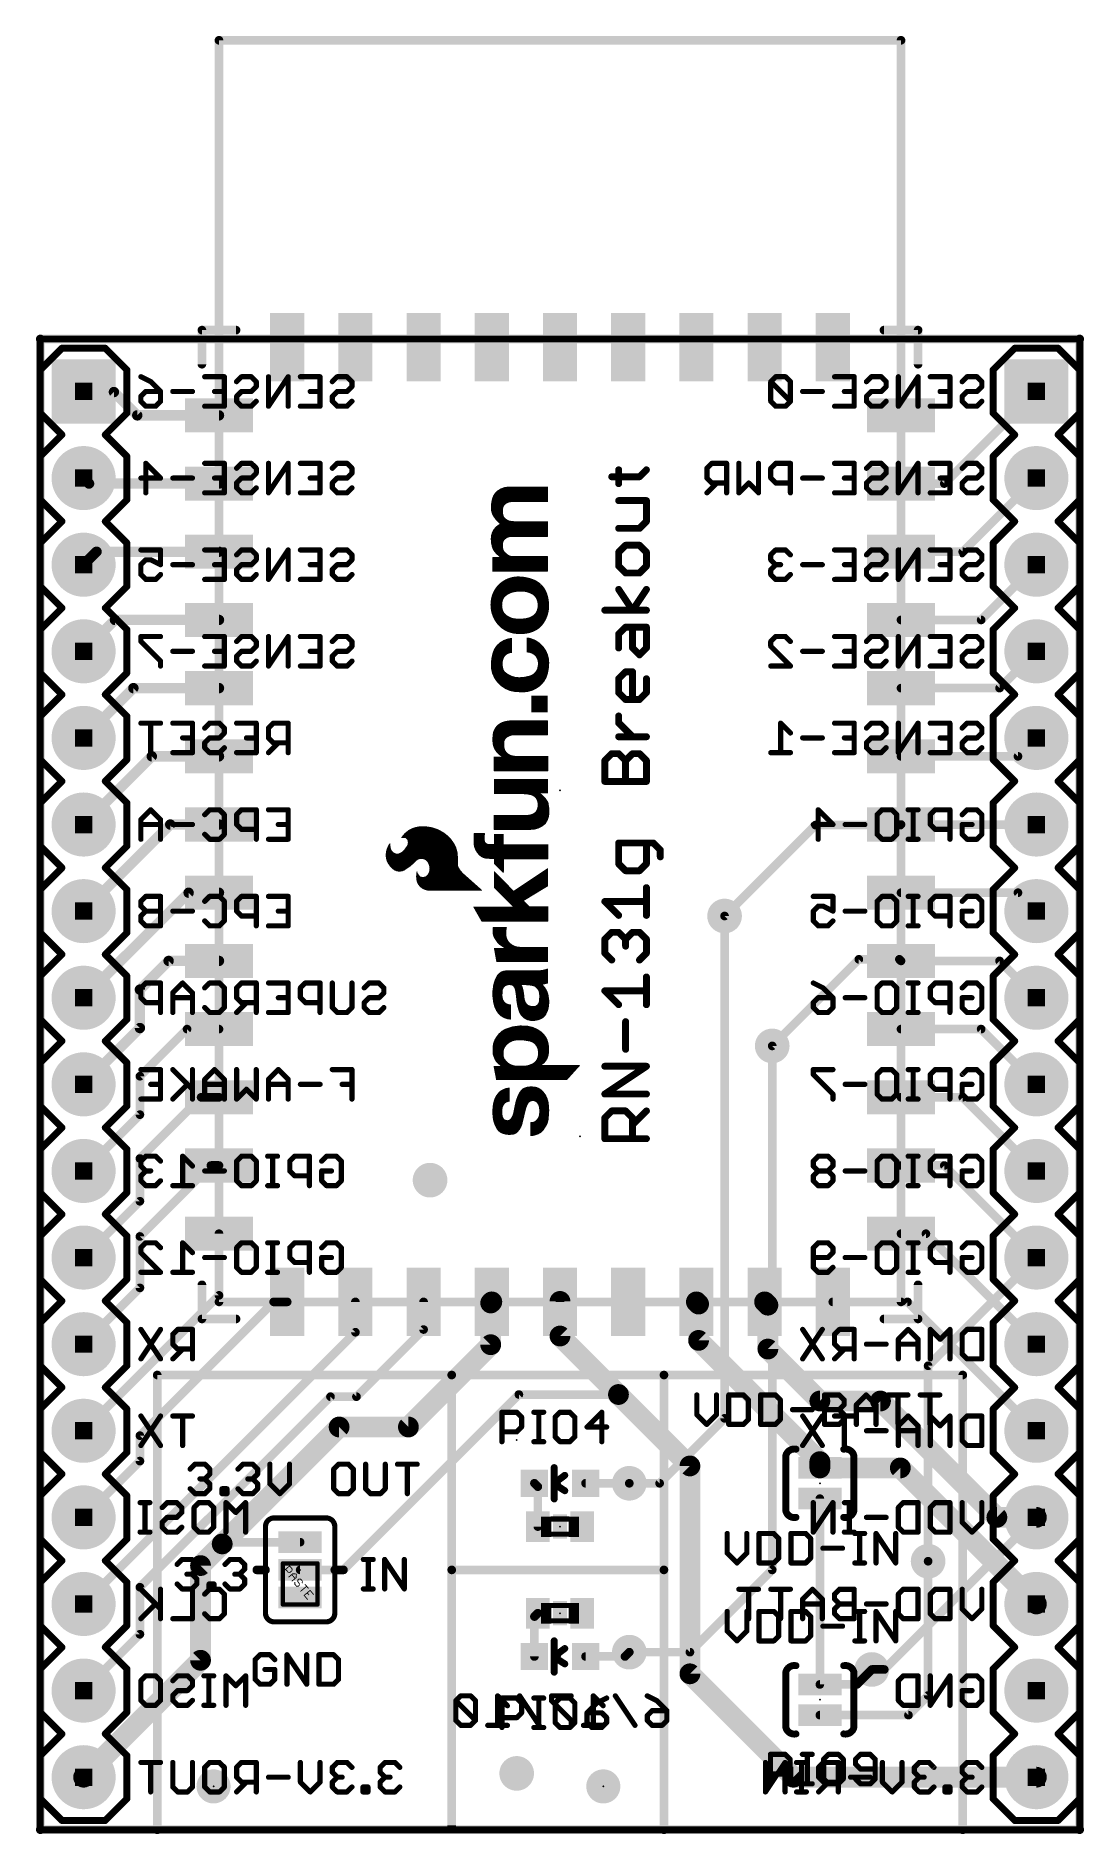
# Model space of a CAD drawing. Extents: x -0.1 to 30.6, y -0.1 to 52.6.
import ezdxf

# ---------------------------------------------------------------- set-up
doc = ezdxf.new("R2010")
doc.units = 0
for name, color, linetype in [('1', 12, 'CONTINUOUS'), ('16', 132, 'CONTINUOUS'), ('17', 110, 'CONTINUOUS'), ('18', 110, 'CONTINUOUS'), ('20', 53, 'CONTINUOUS'), ('21', 41, 'CONTINUOUS'), ('22', 40, 'CONTINUOUS'), ('23', 53, 'CONTINUOUS'), ('51', 53, 'CONTINUOUS')]:
    doc.layers.add(name, color=color, linetype=linetype)

# ---------------------------------------------------------------- blocks, each defined once
blk = doc.blocks.new('RECT')
blk.add_solid([(-0.5, -0.5), (0.5, -0.5), (-0.5, 0.5), (0.5, 0.5)])
blk = doc.blocks.new('SQUAREP')
blk.add_solid([(-0.5, -0.5), (0.5, -0.5), (-0.5, 0.5), (0.5, 0.5)])
blk = doc.blocks.new('ROUNDP')
at = {"const_width": 0.5}
blk.add_lwpolyline([(0, -0.25, 1), (0, 0.25, 1), (0, -0.25)], format="xyb", dxfattribs=at)
blk = doc.blocks.new('PIE')
at = {"const_width": 0.5}
blk.add_lwpolyline([(0, -0.25, 1), (0, 0.25, 1), (0, -0.25)], format="xyb", dxfattribs=at)
blk = doc.blocks.new('ROUNDV')
at = {"const_width": 0.5}
blk.add_lwpolyline([(0, -0.25, 1), (0, 0.25, 1), (0, -0.25)], format="xyb", dxfattribs=at)

msp = doc.modelspace()

# ---------------------------------------------------------------- linework, layer by layer
at = {"layer": '1'}
for points, const_width in [([(30.48, 43.72), (0, 43.72)], 0.254), ([(0, 43.72), (0, 0)], 0.254), ([(30.48, 0), (30.48, 43.72)], 0.254), ([(1.27, 42.18), (1.286, 42.164)], 0.3048), ([(1.286, 42.164), (2.159, 42.164)], 0.3048), ([(2.159, 42.164), (2.843, 41.48)], 0.3048), ([(26.51, 39.48), (29.21, 42.18)], 0.254), ([(2.843, 41.48), (5.24, 41.48)], 0.3048), ([(1.27, 39.64), (1.43, 39.48)], 0.3048), ([(1.43, 39.48), (5.24, 39.48)], 0.3048), ([(25.24, 39.48), (26.51, 39.48)], 0.254), ([(27.05, 37.48), (29.21, 39.64)], 0.254), ([(1.27, 37.1), (1.65, 37.48)], 0.3048), ([(1.65, 37.48), (5.24, 37.48)], 0.3048), ([(25.24, 37.48), (27.05, 37.48)], 0.254), ([(27.59, 35.48), (29.21, 37.1)], 0.254), ([(1.27, 34.56), (2.19, 35.48)], 0.3048), ([(2.19, 35.48), (5.24, 35.48)], 0.3048), ([(25.24, 35.48), (27.59, 35.48)], 0.254), ([(28.13, 33.48), (29.21, 34.56)], 0.254), ([(1.27, 32.02), (2.73, 33.48)], 0.3048), ([(2.73, 33.48), (5.24, 33.48)], 0.3048), ([(25.24, 33.48), (28.13, 33.48)], 0.254), ([(28.67, 31.48), (29.21, 32.02)], 0.254), ([(1.27, 29.48), (3.27, 31.48)], 0.3048), ([(3.27, 31.48), (5.24, 31.48)], 0.3048), ([(25.24, 31.48), (28.67, 31.48)], 0.254), ([(1.27, 26.94), (3.81, 29.48)], 0.3048), ([(3.81, 29.48), (5.24, 29.48)], 0.3048), ([(20.066, 26.797), (22.733, 29.464)], 0.254), ([(22.733, 29.464), (25.224, 29.464)], 0.254), ([(25.224, 29.464), (25.24, 29.48)], 0.254), ([(25.24, 29.48), (29.21, 29.48)], 0.254), ([(1.27, 24.4), (4.35, 27.48)], 0.3048), ([(4.35, 27.48), (5.24, 27.48)], 0.3048), ([(25.24, 27.48), (28.67, 27.48)], 0.254), ([(28.67, 27.48), (29.21, 26.94)], 0.254), ([(2.921, 24.638), (3.763, 25.48)], 0.3048), ([(3.763, 25.48), (5.24, 25.48)], 0.3048), ([(21.463, 22.987), (24.003, 25.527)], 0.254), ([(24.003, 25.527), (25.193, 25.527)], 0.254), ([(25.193, 25.527), (25.24, 25.48)], 0.254), ([(25.24, 25.48), (28.13, 25.48)], 0.254), ([(28.13, 25.48), (29.21, 24.4)], 0.254), ([(2.921, 23.511), (2.921, 24.638)], 0.3048), ([(1.27, 21.86), (2.921, 23.511)], 0.3048), ([(2.921, 22.098), (4.303, 23.48)], 0.254), ([(4.303, 23.48), (5.24, 23.48)], 0.254), ([(25.24, 23.48), (27.59, 23.48)], 0.254), ([(27.59, 23.48), (29.21, 21.86)], 0.254), ([(2.921, 20.971), (2.921, 22.098)], 0.254), ([(1.27, 19.32), (2.921, 20.971)], 0.254), ([(2.921, 19.685), (4.716, 21.48)], 0.254), ([(4.716, 21.48), (5.24, 21.48)], 0.254), ([(25.24, 21.48), (27.05, 21.48)], 0.254), ([(27.05, 21.48), (29.21, 19.32)], 0.254), ([(2.921, 18.431), (2.921, 19.685)], 0.254), ([(2.921, 17.399), (5.002, 19.48)], 0.254), ([(5.002, 19.48), (5.24, 19.48)], 0.254), ([(26.51, 19.48), (25.24, 19.48)], 0.254), ([(29.21, 16.78), (26.51, 19.48)], 0.254), ([(1.27, 16.78), (2.921, 18.431)], 0.254), ([(2.921, 15.891), (2.921, 17.399)], 0.254), ([(5.24, 15.67), (5.24, 17.48)], 0.254), ([(25.24, 17.48), (25.97, 17.48)], 0.254), ([(25.97, 17.48), (29.21, 14.24)], 0.254), ([(1.27, 14.24), (2.921, 15.891)], 0.254), ([(1.27, 11.7), (5.24, 15.67)], 0.254), ([(2.921, 11.557), (6.844, 15.48)], 0.254), ([(6.844, 15.48), (7.24, 15.48)], 0.254), ([(9.24, 14.59), (9.24, 15.48)], 0.254), ([(11.24, 14.669), (11.24, 15.48)], 0.254), ([(13.208, 15.448), (13.24, 15.48)], 0.6096), ([(13.208, 14.224), (13.208, 15.448)], 0.6096), ([(15.24, 14.478), (15.24, 15.494)], 0.6096), ([(15.24, 14.478), (15.24, 15.48)], 0.254), ([(19.304, 15.416), (19.24, 15.48)], 0.6096), ([(19.304, 14.351), (19.304, 15.416)], 0.6096), ([(21.336, 15.384), (21.24, 15.48)], 0.6096), ([(21.336, 14.097), (21.336, 15.384)], 0.6096), ([(25.43, 15.48), (23.24, 15.48)], 0.254), ([(29.21, 11.7), (25.43, 15.48)], 0.254), ([(9.271, 12.7), (11.24, 14.669)], 0.254), ([(16.9545, 12.7635), (15.24, 14.478)], 0.6096), ([(1.27, 6.62), (9.24, 14.59)], 0.254), ([(10.795, 11.811), (13.208, 14.224)], 0.6096), ([(19.304, 14.351), (22.86, 10.795)], 0.6096), ([(22.86, 12.573), (21.336, 14.097)], 0.6096), ([(2.921, 7.112), (8.509, 12.7)], 0.254), ([(8.509, 12.7), (9.271, 12.7)], 0.254), ([(8.89, 7.62), (14.0335, 12.7635)], 0.254), ([(14.0335, 12.7635), (16.9545, 12.7635)], 0.254), ([(16.9545, 12.7635), (19.05, 10.668)], 0.6096), ([(24.638, 12.573), (22.86, 12.573)], 0.6096), ([(28.051, 9.16), (24.638, 12.573)], 0.6096), ([(2.921, 10.811), (2.921, 11.557)], 0.254), ([(5.334, 8.382), (8.763, 11.811)], 0.6096), ([(8.763, 11.811), (10.795, 11.811)], 0.6096), ([(22.86, 10.795), (22.86, 10.61)], 0.6096), ([(1.27, 9.16), (2.921, 10.811)], 0.254), ([(19.05, 10.668), (19.05, 4.572)], 0.6096), ([(22.86, 10.61), (25.22, 10.61)], 0.6096), ([(25.22, 10.61), (29.21, 6.62)], 0.6096), ([(14.59, 10.06), (14.49, 10.16)], 0.254), ([(14.59, 8.89), (14.59, 10.06)], 0.254), ([(15.99, 10.16), (17.272, 10.16)], 0.254), ([(22.86, 4.26), (22.86, 9.71)], 0.254), ([(29.21, 9.16), (28.051, 9.16)], 0.6096), ([(4.699, 7.747), (5.334, 8.382)], 0.6096), ([(5.334, 8.382), (5.3848, 8.4328)], 0.254), ([(5.3848, 8.4328), (7.62, 8.4328)], 0.254), ([(4.699, 4.969), (4.699, 7.747)], 0.6096), ([(26.035, 3.937), (26.035, 7.874)], 0.254), ([(7.62, 7.62), (8.89, 7.62)], 0.254), ([(2.921, 5.731), (2.921, 7.112)], 0.254), ([(14.49, 6.25), (14.59, 6.35)], 0.254), ([(14.49, 5.08), (14.49, 6.25)], 0.254), ([(1.27, 4.08), (2.921, 5.731)], 0.254), ([(1.27, 1.54), (4.699, 4.969)], 0.6096), ([(17.145, 5.08), (17.272, 5.207)], 0.254), ([(15.99, 5.08), (17.145, 5.08)], 0.254), ([(19.05, 4.572), (22.082, 1.54)], 0.6096), ([(23.945, 4.26), (24.384, 4.699)], 0.254), ([(22.86, 4.26), (23.945, 4.26)], 0.254), ([(25.458, 3.36), (26.035, 3.937)], 0.254), ([(22.86, 3.36), (25.458, 3.36)], 0.254), ([(22.082, 1.54), (29.21, 1.54)], 0.6096), ([(0, 0), (30.48, 0)], 0.254)]:
    msp.add_lwpolyline(points, dxfattribs=dict(at, const_width=const_width))
for points, const_width in [([(0, 43.7835, 1), (0, 43.6565)], 0.127), ([(0.0635, 43.72, 1), (-0.0635, 43.72)], 0.127), ([(30.5435, 43.72, 1), (30.4165, 43.72)], 0.127), ([(30.48, 43.6565, 1), (30.48, 43.7835)], 0.127), ([(1.3239, 42.2339, 1), (1.2161, 42.1261)], 0.1524), ([(1.286, 42.2402, 1), (1.286, 42.0878)], 0.1524), ([(1.2321, 42.1101, 1), (1.3399, 42.2179)], 0.1524), ([(2.2129, 42.2179, 1), (2.1051, 42.1101)], 0.1524), ([(2.159, 42.0878, 1), (2.159, 42.2402)], 0.1524), ([(29.2549, 42.1351, 1), (29.1651, 42.2249)], 0.127), ([(2.843, 41.5562, 1), (2.843, 41.4038)], 0.1524), ([(2.7891, 41.4261, 1), (2.8969, 41.5339)], 0.1524), ([(5.24, 41.4038, 1), (5.24, 41.5562)], 0.1524), ([(1.3239, 39.6939, 1), (1.2161, 39.5861)], 0.1524), ([(1.43, 39.5562, 1), (1.43, 39.4038)], 0.1524), ([(1.3761, 39.4261, 1), (1.4839, 39.5339)], 0.1524), ([(5.24, 39.4038, 1), (5.24, 39.5562)], 0.1524), ([(25.24, 39.5435, 1), (25.24, 39.4165)], 0.127), ([(26.4651, 39.5249, 1), (26.5549, 39.4351)], 0.127), ([(26.51, 39.4165, 1), (26.51, 39.5435)], 0.127), ([(29.2549, 39.5951, 1), (29.1651, 39.6849)], 0.127), ([(1.65, 37.5562, 1), (1.65, 37.4038)], 0.1524), ([(1.7039, 37.4261, 1), (1.5961, 37.5339)], 0.1524), ([(5.24, 37.4038, 1), (5.24, 37.5562)], 0.1524), ([(25.24, 37.5435, 1), (25.24, 37.4165)], 0.127), ([(27.0051, 37.5249, 1), (27.0949, 37.4351)], 0.127), ([(27.05, 37.4165, 1), (27.05, 37.5435)], 0.127), ([(1.2161, 37.1539, 1), (1.3239, 37.0461)], 0.1524), ([(29.2549, 37.0551, 1), (29.1651, 37.1449)], 0.127), ([(2.19, 35.5562, 1), (2.19, 35.4038)], 0.1524), ([(2.2439, 35.4261, 1), (2.1361, 35.5339)], 0.1524), ([(5.24, 35.4038, 1), (5.24, 35.5562)], 0.1524), ([(25.24, 35.5435, 1), (25.24, 35.4165)], 0.127), ([(27.5451, 35.5249, 1), (27.6349, 35.4351)], 0.127), ([(27.59, 35.4165, 1), (27.59, 35.5435)], 0.127), ([(1.2161, 34.6139, 1), (1.3239, 34.5061)], 0.1524), ([(29.2549, 34.5151, 1), (29.1651, 34.6049)], 0.127), ([(2.73, 33.5562, 1), (2.73, 33.4038)], 0.1524), ([(2.7839, 33.4261, 1), (2.6761, 33.5339)], 0.1524), ([(5.24, 33.4038, 1), (5.24, 33.5562)], 0.1524), ([(25.24, 33.5435, 1), (25.24, 33.4165)], 0.127), ([(28.0851, 33.5249, 1), (28.1749, 33.4351)], 0.127), ([(28.13, 33.4165, 1), (28.13, 33.5435)], 0.127), ([(1.2161, 32.0739, 1), (1.3239, 31.9661)], 0.1524), ([(29.2549, 31.9751, 1), (29.1651, 32.0649)], 0.127), ([(3.27, 31.5562, 1), (3.27, 31.4038)], 0.1524), ([(3.3239, 31.4261, 1), (3.2161, 31.5339)], 0.1524), ([(5.24, 31.4038, 1), (5.24, 31.5562)], 0.1524), ([(25.24, 31.5435, 1), (25.24, 31.4165)], 0.127), ([(28.6251, 31.5249, 1), (28.7149, 31.4351)], 0.127), ([(28.67, 31.4165, 1), (28.67, 31.5435)], 0.127), ([(1.2161, 29.5339, 1), (1.3239, 29.4261)], 0.1524), ([(3.81, 29.5562, 1), (3.81, 29.4038)], 0.1524), ([(3.8639, 29.4261, 1), (3.7561, 29.5339)], 0.1524), ([(5.24, 29.4038, 1), (5.24, 29.5562)], 0.1524), ([(22.733, 29.5275, 1), (22.733, 29.4005)], 0.127), ([(22.7779, 29.4191, 1), (22.6881, 29.5089)], 0.127), ([(25.1791, 29.5089, 1), (25.2689, 29.4191)], 0.127), ([(25.24, 29.5435, 1), (25.24, 29.4165)], 0.127), ([(25.2849, 29.4351, 1), (25.1951, 29.5249)], 0.127), ([(25.224, 29.4005, 1), (25.224, 29.5275)], 0.127), ([(29.21, 29.4165, 1), (29.21, 29.5435)], 0.127), ([(4.35, 27.5562, 1), (4.35, 27.4038)], 0.1524), ([(4.4039, 27.4261, 1), (4.2961, 27.5339)], 0.1524), ([(5.24, 27.4038, 1), (5.24, 27.5562)], 0.1524), ([(25.24, 27.5435, 1), (25.24, 27.4165)], 0.127), ([(28.7149, 27.5249, 1), (28.6251, 27.4351)], 0.127), ([(28.67, 27.4165, 1), (28.67, 27.5435)], 0.127), ([(1.2161, 26.9939, 1), (1.3239, 26.8861)], 0.1524), ([(20.0211, 26.8419, 1), (20.1109, 26.7521)], 0.127), ([(29.1651, 26.8951, 1), (29.2549, 26.9849)], 0.127), ([(3.763, 25.5562, 1), (3.763, 25.4038)], 0.1524), ([(3.8169, 25.4261, 1), (3.7091, 25.5339)], 0.1524), ([(5.24, 25.4038, 1), (5.24, 25.5562)], 0.1524), ([(24.003, 25.5905, 1), (24.003, 25.4635)], 0.127), ([(24.0479, 25.4821, 1), (23.9581, 25.5719)], 0.127), ([(25.2379, 25.5719, 1), (25.1481, 25.4821)], 0.127), ([(25.24, 25.5435, 1), (25.24, 25.4165)], 0.127), ([(25.193, 25.4635, 1), (25.193, 25.5905)], 0.127), ([(25.1951, 25.4351, 1), (25.2849, 25.5249)], 0.127), ([(28.1749, 25.5249, 1), (28.0851, 25.4351)], 0.127), ([(28.13, 25.4165, 1), (28.13, 25.5435)], 0.127), ([(2.9972, 24.638, 1), (2.8448, 24.638)], 0.1524), ([(1.2161, 24.4539, 1), (1.3239, 24.3461)], 0.1524), ([(2.8671, 24.6919, 1), (2.9749, 24.5841)], 0.1524), ([(29.1651, 24.3551, 1), (29.2549, 24.4449)], 0.127), ([(2.8448, 23.511, 1), (2.9972, 23.511)], 0.1524), ([(2.9749, 23.4571, 1), (2.8671, 23.5649)], 0.1524), ([(4.303, 23.5435, 1), (4.303, 23.4165)], 0.127), ([(4.3479, 23.4351, 1), (4.2581, 23.5249)], 0.127), ([(5.24, 23.4165, 1), (5.24, 23.5435)], 0.127), ([(25.24, 23.5435, 1), (25.24, 23.4165)], 0.127), ([(27.6349, 23.5249, 1), (27.5451, 23.4351)], 0.127), ([(27.59, 23.4165, 1), (27.59, 23.5435)], 0.127), ([(21.4181, 23.0319, 1), (21.5079, 22.9421)], 0.127), ([(2.9845, 22.098, 1), (2.8575, 22.098)], 0.127), ([(2.8761, 22.1429, 1), (2.9659, 22.0531)], 0.127), ([(1.2161, 21.9139, 1), (1.3239, 21.8061)], 0.1524), ([(29.1651, 21.8151, 1), (29.2549, 21.9049)], 0.127), ([(2.9659, 20.9261, 1), (2.8761, 21.0159)], 0.127), ([(4.716, 21.5435, 1), (4.716, 21.4165)], 0.127), ([(4.7609, 21.4351, 1), (4.6711, 21.5249)], 0.127), ([(5.24, 21.4165, 1), (5.24, 21.5435)], 0.127), ([(25.24, 21.5435, 1), (25.24, 21.4165)], 0.127), ([(27.0949, 21.5249, 1), (27.0051, 21.4351)], 0.127), ([(27.05, 21.4165, 1), (27.05, 21.5435)], 0.127), ([(2.8575, 20.971, 1), (2.9845, 20.971)], 0.127), ([(2.9845, 19.685, 1), (2.8575, 19.685)], 0.127), ([(2.8761, 19.7299, 1), (2.9659, 19.6401)], 0.127), ([(5.002, 19.5435, 1), (5.002, 19.4165)], 0.127), ([(5.0469, 19.4351, 1), (4.9571, 19.5249)], 0.127), ([(5.24, 19.4165, 1), (5.24, 19.5435)], 0.127), ([(25.24, 19.5435, 1), (25.24, 19.4165)], 0.127), ([(26.5549, 19.5249, 1), (26.4651, 19.4351)], 0.127), ([(26.51, 19.4165, 1), (26.51, 19.5435)], 0.127), ([(1.2251, 19.3649, 1), (1.3149, 19.2751)], 0.127), ([(29.1651, 19.2751, 1), (29.2549, 19.3649)], 0.127), ([(2.8575, 18.431, 1), (2.9845, 18.431)], 0.127), ([(2.9659, 18.3861, 1), (2.8761, 18.4759)], 0.127), ([(2.9845, 17.399, 1), (2.8575, 17.399)], 0.127), ([(2.8761, 17.4439, 1), (2.9659, 17.3541)], 0.127), ([(5.3035, 17.48, 1), (5.1765, 17.48)], 0.127), ([(25.24, 17.5435, 1), (25.24, 17.4165)], 0.127), ([(26.0149, 17.5249, 1), (25.9251, 17.4351)], 0.127), ([(25.97, 17.4165, 1), (25.97, 17.5435)], 0.127), ([(1.2251, 16.8249, 1), (1.3149, 16.7351)], 0.127), ([(29.1651, 16.7351, 1), (29.2549, 16.8249)], 0.127), ([(2.8575, 15.891, 1), (2.9845, 15.891)], 0.127), ([(2.9659, 15.8461, 1), (2.8761, 15.9359)], 0.127), ([(5.1765, 15.67, 1), (5.3035, 15.67)], 0.127), ([(5.2849, 15.6251, 1), (5.1951, 15.7149)], 0.127), ([(6.844, 15.5435, 1), (6.844, 15.4165)], 0.127), ([(6.8889, 15.4351, 1), (6.7991, 15.5249)], 0.127), ([(7.24, 15.4165, 1), (7.24, 15.5435)], 0.127), ([(9.3035, 15.48, 1), (9.1765, 15.48)], 0.127), ([(11.3035, 15.48, 1), (11.1765, 15.48)], 0.127), ([(13.1002, 15.5558, 1), (13.3158, 15.3402)], 0.3048), ([(13.3604, 15.448, 1), (13.0556, 15.448)], 0.3048), ([(13.3478, 15.3722, 1), (13.1322, 15.5878)], 0.3048), ([(15.3924, 15.494, 1), (15.0876, 15.494)], 0.3048), ([(15.3035, 15.48, 1), (15.1765, 15.48)], 0.127), ([(19.3478, 15.5878, 1), (19.1322, 15.3722)], 0.3048), ([(19.4564, 15.416, 1), (19.1516, 15.416)], 0.3048), ([(19.1962, 15.3082, 1), (19.4118, 15.5238)], 0.3048), ([(21.3478, 15.5878, 1), (21.1322, 15.3722)], 0.3048), ([(21.4884, 15.384, 1), (21.1836, 15.384)], 0.3048), ([(21.2282, 15.2762, 1), (21.4438, 15.4918)], 0.3048), ([(23.24, 15.5435, 1), (23.24, 15.4165)], 0.127), ([(25.4749, 15.5249, 1), (25.3851, 15.4351)], 0.127), ([(25.43, 15.4165, 1), (25.43, 15.5435)], 0.127), ([(11.2849, 14.6241, 1), (11.1951, 14.7139)], 0.127), ([(15.3478, 14.5858, 1), (15.1322, 14.3702)], 0.3048), ([(1.2251, 14.2849, 1), (1.3149, 14.1951)], 0.127), ([(9.1765, 14.59, 1), (9.3035, 14.59)], 0.127), ([(9.2849, 14.5451, 1), (9.1951, 14.6349)], 0.127), ([(11.1765, 14.669, 1), (11.3035, 14.669)], 0.127), ([(13.0556, 14.224, 1), (13.3604, 14.224)], 0.3048), ([(13.3158, 14.1162, 1), (13.1002, 14.3318)], 0.3048), ([(15.0876, 14.478, 1), (15.3924, 14.478)], 0.3048), ([(15.1765, 14.478, 1), (15.3035, 14.478)], 0.127), ([(19.4118, 14.4588, 1), (19.1962, 14.2432)], 0.3048), ([(19.1516, 14.351, 1), (19.4564, 14.351)], 0.3048), ([(21.4438, 14.2048, 1), (21.2282, 13.9892)], 0.3048), ([(21.1836, 14.097, 1), (21.4884, 14.097)], 0.3048), ([(29.1651, 14.1951, 1), (29.2549, 14.2849)], 0.127), ([(8.509, 12.7635, 1), (8.509, 12.6365)], 0.127), ([(8.5539, 12.6551, 1), (8.4641, 12.7449)], 0.127), ([(9.2261, 12.7449, 1), (9.3159, 12.6551)], 0.127), ([(9.271, 12.6365, 1), (9.271, 12.7635)], 0.127), ([(14.0335, 12.827, 1), (14.0335, 12.7)], 0.127), ([(14.0784, 12.7186, 1), (13.9886, 12.8084)], 0.127), ([(17.0623, 12.8713, 1), (16.8467, 12.6557)], 0.3048), ([(16.8467, 12.6557, 1), (17.0623, 12.8713)], 0.3048), ([(16.9545, 12.7, 1), (16.9545, 12.827)], 0.127), ([(22.86, 12.7254, 1), (22.86, 12.4206)], 0.3048), ([(22.7522, 12.4652, 1), (22.9678, 12.6808)], 0.3048), ([(24.7458, 12.6808, 1), (24.5302, 12.4652)], 0.3048), ([(24.638, 12.4206, 1), (24.638, 12.7254)], 0.3048), ([(1.2251, 11.7449, 1), (1.3149, 11.6551)], 0.127), ([(2.9845, 11.557, 1), (2.8575, 11.557)], 0.127), ([(2.8761, 11.6019, 1), (2.9659, 11.5121)], 0.127), ([(8.763, 11.9634, 1), (8.763, 11.6586)], 0.3048), ([(8.8708, 11.7032, 1), (8.6552, 11.9188)], 0.3048), ([(10.6872, 11.9188, 1), (10.9028, 11.7032)], 0.3048), ([(10.795, 11.6586, 1), (10.795, 11.9634)], 0.3048), ([(29.1651, 11.6551, 1), (29.2549, 11.7449)], 0.127), ([(23.0124, 10.795, 1), (22.7076, 10.795)], 0.3048), ([(2.8575, 10.811, 1), (2.9845, 10.811)], 0.127), ([(2.9659, 10.7661, 1), (2.8761, 10.8559)], 0.127), ([(19.2024, 10.668, 1), (18.8976, 10.668)], 0.3048), ([(18.9422, 10.5602, 1), (19.1578, 10.7758)], 0.3048), ([(22.86, 10.7624, 1), (22.86, 10.4576)], 0.3048), ([(22.7076, 10.61, 1), (23.0124, 10.61)], 0.3048), ([(22.7522, 10.6872, 1), (22.9678, 10.9028)], 0.3048), ([(25.3278, 10.7178, 1), (25.1122, 10.5022)], 0.3048), ([(25.22, 10.4576, 1), (25.22, 10.7624)], 0.3048), ([(14.5349, 10.2049, 1), (14.4451, 10.1151)], 0.127), ([(14.6535, 10.06, 1), (14.5265, 10.06)], 0.127), ([(14.5451, 10.0151, 1), (14.6349, 10.1049)], 0.127), ([(15.99, 10.2235, 1), (15.99, 10.0965)], 0.127), ([(17.272, 10.0965, 1), (17.272, 10.2235)], 0.127), ([(22.9235, 9.71, 1), (22.7965, 9.71)], 0.127), ([(1.2251, 9.2049, 1), (1.3149, 9.1151)], 0.127), ([(28.051, 9.3124, 1), (28.051, 9.0076)], 0.3048), ([(27.9432, 9.0522, 1), (28.1588, 9.2678)], 0.3048), ([(29.21, 9.0076, 1), (29.21, 9.3124)], 0.3048), ([(5.2262, 8.4898, 1), (5.4418, 8.2742)], 0.3048), ([(5.4418, 8.2742, 1), (5.2262, 8.4898)], 0.3048), ([(5.2891, 8.4269, 1), (5.3789, 8.3371)], 0.127), ([(5.3848, 8.4963, 1), (5.3848, 8.3693)], 0.127), ([(5.4297, 8.3879, 1), (5.3399, 8.4777)], 0.127), ([(7.62, 8.3693, 1), (7.62, 8.4963)], 0.127), ([(14.5265, 8.89, 1), (14.6535, 8.89)], 0.127), ([(4.5912, 7.8548, 1), (4.8068, 7.6392)], 0.3048), ([(4.8514, 7.747, 1), (4.5466, 7.747)], 0.3048), ([(26.0985, 7.874, 1), (25.9715, 7.874)], 0.127), ([(7.62, 7.6835, 1), (7.62, 7.5565)], 0.127), ([(8.8451, 7.6649, 1), (8.9349, 7.5751)], 0.127), ([(8.89, 7.5565, 1), (8.89, 7.6835)], 0.127), ([(2.9845, 7.112, 1), (2.8575, 7.112)], 0.127), ([(2.8761, 7.1569, 1), (2.9659, 7.0671)], 0.127), ([(29.1022, 6.5122, 1), (29.3178, 6.7278)], 0.3048), ([(1.2251, 6.6649, 1), (1.3149, 6.5751)], 0.127), ([(14.5535, 6.25, 1), (14.4265, 6.25)], 0.127), ([(14.4451, 6.2949, 1), (14.5349, 6.2051)], 0.127), ([(14.6349, 6.3051, 1), (14.5451, 6.3949)], 0.127), ([(2.9659, 5.6861, 1), (2.8761, 5.7759)], 0.127), ([(2.8575, 5.731, 1), (2.9845, 5.731)], 0.127), ([(4.8068, 4.8612, 1), (4.5912, 5.0768)], 0.3048), ([(17.3169, 5.1621, 1), (17.2271, 5.2519)], 0.127), ([(4.5466, 4.969, 1), (4.8514, 4.969)], 0.3048), ([(14.4265, 5.08, 1), (14.5535, 5.08)], 0.127), ([(15.99, 5.1435, 1), (15.99, 5.0165)], 0.127), ([(17.1001, 5.1249, 1), (17.1899, 5.0351)], 0.127), ([(17.145, 5.0165, 1), (17.145, 5.1435)], 0.127), ([(19.1578, 4.6798, 1), (18.9422, 4.4642)], 0.3048), ([(24.4289, 4.6541, 1), (24.3391, 4.7439)], 0.127), ([(18.8976, 4.572, 1), (19.2024, 4.572)], 0.3048), ([(22.86, 4.3235, 1), (22.86, 4.1965)], 0.127), ([(22.7965, 4.26, 1), (22.9235, 4.26)], 0.127), ([(23.9001, 4.3049, 1), (23.9899, 4.2151)], 0.127), ([(23.945, 4.1965, 1), (23.945, 4.3235)], 0.127), ([(1.2251, 4.1249, 1), (1.3149, 4.0351)], 0.127), ([(25.9715, 3.937, 1), (26.0985, 3.937)], 0.127), ([(26.0799, 3.8921, 1), (25.9901, 3.9819)], 0.127), ([(22.86, 3.4235, 1), (22.86, 3.2965)], 0.127), ([(25.4131, 3.4049, 1), (25.5029, 3.3151)], 0.127), ([(25.458, 3.2965, 1), (25.458, 3.4235)], 0.127), ([(1.1622, 1.6478, 1), (1.3778, 1.4322)], 0.3048), ([(22.082, 1.6924, 1), (22.082, 1.3876)], 0.3048), ([(21.9742, 1.4322, 1), (22.1898, 1.6478)], 0.3048), ([(29.21, 1.3876, 1), (29.21, 1.6924)], 0.3048), ([(0, 0.0635, 1), (0, -0.0635)], 0.127), ([(-0.0635, 0, 1), (0.0635, 0)], 0.127), ([(30.4165, 0, 1), (30.5435, 0)], 0.127), ([(30.48, -0.0635, 1), (30.48, 0.0635)], 0.127)]:
    msp.add_lwpolyline(points, format="xyb", dxfattribs=dict(at, const_width=const_width))
at = {"layer": '16'}
for points, const_width in [([(30.48, 43.72), (0, 43.72)], 0.254), ([(0, 43.72), (0, 0)], 0.254), ([(30.48, 0), (30.48, 43.72)], 0.254), ([(20.066, 12.065), (20.066, 26.797)], 0.254), ([(21.463, 7.62), (21.463, 22.987)], 0.254), ([(26.035, 13.605), (29.21, 16.78)], 0.254), ([(26.035, 7.874), (26.035, 13.605)], 0.254), ([(18.161, 10.16), (20.066, 12.065)], 0.254), ([(17.272, 10.16), (18.161, 10.16)], 0.254), ([(24.749, 4.699), (29.21, 9.16)], 0.254), ([(19.05, 5.207), (21.463, 7.62)], 0.254), ([(17.272, 5.207), (19.05, 5.207)], 0.254), ([(24.384, 4.699), (24.749, 4.699)], 0.254), ([(12.3295, 3.9245), (12.1855, 3.7805)], 0.1524), ([(12.1855, 3.7805), (12.1855, 3.2043)], 0.1524), ([(12.7617, 3.2043), (12.1855, 3.7805)], 0.1524), ([(12.6176, 3.9245), (12.3295, 3.9245)], 0.1524), ([(12.7617, 3.7805), (12.6176, 3.9245)], 0.1524), ([(12.7617, 3.2043), (12.7617, 3.7805)], 0.1524), ([(13.6972, 3.6364), (13.4091, 3.9245)], 0.1524), ([(13.4091, 3.9245), (13.4091, 3.0602)], 0.1524), ([(14.6327, 3.0602), (14.0565, 3.9245)], 0.1524), ([(15.5682, 3.9245), (14.992, 3.9245)], 0.1524), ([(14.992, 3.9245), (14.992, 3.7805)], 0.1524), ([(14.992, 3.7805), (15.5682, 3.2043)], 0.1524), ([(16.5038, 3.6364), (16.2157, 3.9245)], 0.1524), ([(16.2157, 3.9245), (16.2157, 3.0602)], 0.1524), ([(17.4393, 3.0602), (16.8631, 3.9245)], 0.1524), ([(17.7986, 3.9245), (18.0867, 3.7805)], 0.1524), ([(18.0867, 3.7805), (18.3748, 3.4924)], 0.1524), ([(12.1855, 3.2043), (12.3295, 3.0602)], 0.1524), ([(12.6176, 3.0602), (12.7617, 3.2043)], 0.1524), ([(15.5682, 3.2043), (15.5682, 3.0602)], 0.1524), ([(17.7986, 3.3483), (17.9426, 3.4924)], 0.1524), ([(17.7986, 3.2043), (17.7986, 3.3483)], 0.1524), ([(17.9426, 3.0602), (17.7986, 3.2043)], 0.1524), ([(17.9426, 3.4924), (18.3748, 3.4924)], 0.1524), ([(18.3748, 3.2043), (18.2307, 3.0602)], 0.1524), ([(18.3748, 3.4924), (18.3748, 3.2043)], 0.1524), ([(12.3295, 3.0602), (12.6176, 3.0602)], 0.1524), ([(13.6972, 3.0602), (13.121, 3.0602)], 0.1524), ([(16.5038, 3.0602), (15.9275, 3.0602)], 0.1524), ([(18.2307, 3.0602), (17.9426, 3.0602)], 0.1524), ([(0, 0), (30.48, 0)], 0.254)]:
    msp.add_lwpolyline(points, dxfattribs=dict(at, const_width=const_width))
for points, const_width in [([(0, 43.7835, 1), (0, 43.6565)], 0.127), ([(0.0635, 43.72, 1), (-0.0635, 43.72)], 0.127), ([(30.5435, 43.72, 1), (30.4165, 43.72)], 0.127), ([(30.48, 43.6565, 1), (30.48, 43.7835)], 0.127), ([(20.1295, 26.797, 1), (20.0025, 26.797)], 0.127), ([(21.5265, 22.987, 1), (21.3995, 22.987)], 0.127), ([(29.2549, 16.7351, 1), (29.1651, 16.8249)], 0.127), ([(26.0985, 13.605, 1), (25.9715, 13.605)], 0.127), ([(25.9901, 13.6499, 1), (26.0799, 13.5601)], 0.127), ([(20.1109, 12.0201, 1), (20.0211, 12.1099)], 0.127), ([(20.0025, 12.065, 1), (20.1295, 12.065)], 0.127), ([(17.272, 10.2235, 1), (17.272, 10.0965)], 0.127), ([(18.1161, 10.2049, 1), (18.2059, 10.1151)], 0.127), ([(18.161, 10.0965, 1), (18.161, 10.2235)], 0.127), ([(29.2549, 9.1151, 1), (29.1651, 9.2049)], 0.127), ([(25.9715, 7.874, 1), (26.0985, 7.874)], 0.127), ([(21.3995, 7.62, 1), (21.5265, 7.62)], 0.127), ([(21.5079, 7.5751, 1), (21.4181, 7.6649)], 0.127), ([(17.272, 5.2705, 1), (17.272, 5.1435)], 0.127), ([(19.0051, 5.2519, 1), (19.0949, 5.1621)], 0.127), ([(19.05, 5.1435, 1), (19.05, 5.2705)], 0.127), ([(24.384, 4.7625, 1), (24.384, 4.6355)], 0.127), ([(24.7041, 4.7439, 1), (24.7939, 4.6541)], 0.127), ([(24.749, 4.6355, 1), (24.749, 4.7625)], 0.127), ([(12.2124, 3.8074, 1), (12.1585, 3.7535)], 0.0762), ([(12.1585, 3.8074, 1), (12.2124, 3.7535)], 0.0762), ([(12.2236, 3.7805, 1), (12.1474, 3.7805)], 0.0762), ([(12.3295, 3.9626, 1), (12.3295, 3.8864)], 0.0762), ([(12.3565, 3.8976, 1), (12.3026, 3.9515)], 0.0762), ([(12.6446, 3.9515, 1), (12.5907, 3.8976)], 0.0762), ([(12.6176, 3.8864, 1), (12.6176, 3.9626)], 0.0762), ([(12.7998, 3.7805, 1), (12.7236, 3.7805)], 0.0762), ([(12.7347, 3.7535, 1), (12.7886, 3.8074)], 0.0762), ([(13.436, 3.9515, 1), (13.3822, 3.8976)], 0.0762), ([(13.4472, 3.9245, 1), (13.371, 3.9245)], 0.0762), ([(13.6703, 3.6095, 1), (13.7241, 3.6634)], 0.0762), ([(14.0882, 3.9457, 1), (14.0248, 3.9034)], 0.0762), ([(14.992, 3.9626, 1), (14.992, 3.8864)], 0.0762), ([(15.0301, 3.9245, 1), (14.9539, 3.9245)], 0.0762), ([(15.019, 3.8074, 1), (14.9651, 3.7535)], 0.0762), ([(14.9539, 3.7805, 1), (15.0301, 3.7805)], 0.0762), ([(15.5682, 3.8864, 1), (15.5682, 3.9626)], 0.0762), ([(16.2426, 3.9515, 1), (16.1887, 3.8976)], 0.0762), ([(16.2538, 3.9245, 1), (16.1776, 3.9245)], 0.0762), ([(16.4768, 3.6095, 1), (16.5307, 3.6634)], 0.0762), ([(16.8948, 3.9457, 1), (16.8314, 3.9034)], 0.0762), ([(17.8156, 3.9586, 1), (17.7815, 3.8905)], 0.0762), ([(18.1136, 3.8074, 1), (18.0597, 3.7535)], 0.0762), ([(18.0696, 3.7464, 1), (18.1037, 3.8146)], 0.0762), ([(12.2124, 3.2312, 1), (12.1585, 3.1773)], 0.0762), ([(12.1474, 3.2043, 1), (12.2236, 3.2043)], 0.0762), ([(12.7236, 3.2043, 1), (12.7998, 3.2043)], 0.0762), ([(12.7886, 3.1773, 1), (12.7347, 3.2312)], 0.0762), ([(12.7347, 3.1773, 1), (12.7886, 3.2312)], 0.0762), ([(15.6063, 3.2043, 1), (15.5301, 3.2043)], 0.0762), ([(15.5413, 3.1773, 1), (15.5952, 3.2312)], 0.0762), ([(17.7716, 3.3753, 1), (17.8255, 3.3214)], 0.0762), ([(17.8255, 3.2312, 1), (17.7716, 3.1773)], 0.0762), ([(17.8367, 3.3483, 1), (17.7605, 3.3483)], 0.0762), ([(17.7605, 3.2043, 1), (17.8367, 3.2043)], 0.0762), ([(17.9426, 3.5305, 1), (17.9426, 3.4543)], 0.0762), ([(17.9696, 3.4654, 1), (17.9157, 3.5193)], 0.0762), ([(18.4129, 3.4924, 1), (18.3367, 3.4924)], 0.0762), ([(18.3367, 3.2043, 1), (18.4129, 3.2043)], 0.0762), ([(18.3479, 3.4654, 1), (18.4017, 3.5193)], 0.0762), ([(18.4017, 3.1773, 1), (18.3479, 3.2312)], 0.0762), ([(18.3748, 3.4543, 1), (18.3748, 3.5305)], 0.0762), ([(12.3295, 3.0983, 1), (12.3295, 3.0221)], 0.0762), ([(12.3026, 3.0333, 1), (12.3565, 3.0871)], 0.0762), ([(12.5907, 3.0871, 1), (12.6446, 3.0333)], 0.0762), ([(12.6176, 3.0221, 1), (12.6176, 3.0983)], 0.0762), ([(13.121, 3.0983, 1), (13.121, 3.0221)], 0.0762), ([(13.371, 3.0602, 1), (13.4472, 3.0602)], 0.0762), ([(13.6972, 3.0221, 1), (13.6972, 3.0983)], 0.0762), ([(14.601, 3.0391, 1), (14.6644, 3.0813)], 0.0762), ([(15.5301, 3.0602, 1), (15.6063, 3.0602)], 0.0762), ([(15.9275, 3.0983, 1), (15.9275, 3.0221)], 0.0762), ([(16.1776, 3.0602, 1), (16.2538, 3.0602)], 0.0762), ([(16.5038, 3.0221, 1), (16.5038, 3.0983)], 0.0762), ([(17.4076, 3.0391, 1), (17.471, 3.0813)], 0.0762), ([(17.9426, 3.0983, 1), (17.9426, 3.0221)], 0.0762), ([(17.9157, 3.0333, 1), (17.9696, 3.0871)], 0.0762), ([(18.2038, 3.0871, 1), (18.2577, 3.0333)], 0.0762), ([(18.2307, 3.0221, 1), (18.2307, 3.0983)], 0.0762), ([(0, 0.0635, 1), (0, -0.0635)], 0.127), ([(-0.0635, 0, 1), (0.0635, 0)], 0.127), ([(30.4165, 0, 1), (30.5435, 0)], 0.127), ([(30.48, -0.0635, 1), (30.48, 0.0635)], 0.127)]:
    msp.add_lwpolyline(points, format="xyb", dxfattribs=dict(at, const_width=const_width))
at = {"layer": '20', "const_width": 0.2032}
for points in [[(30.48, 43.72), (0, 43.72)], [(0, 43.72), (0, 0)], [(30.48, 0), (30.48, 43.72)], [(0, 0), (30.48, 0)]]:
    msp.add_lwpolyline(points, dxfattribs=at)
at = {"layer": '20', "const_width": 0.1016}
for points in [[(0, 43.7708, 1), (0, 43.6692)], [(0.0508, 43.72, 1), (-0.0508, 43.72)], [(30.5308, 43.72, 1), (30.4292, 43.72)], [(30.48, 43.6692, 1), (30.48, 43.7708)], [(0, 0.0508, 1), (0, -0.0508)], [(-0.0508, 0, 1), (0.0508, 0)], [(30.4292, 0, 1), (30.5308, 0)], [(30.48, -0.0508, 1), (30.48, 0.0508)]]:
    msp.add_lwpolyline(points, format="xyb", dxfattribs=at)
at = {"layer": '21'}
for points, const_width in [([(4.74, 42.98), (4.74, 43.98)], 0.254), ([(4.74, 43.98), (5.74, 43.98)], 0.254), ([(25.74, 43.98), (24.74, 43.98)], 0.254), ([(25.74, 42.98), (25.74, 43.98)], 0.254), ([(0.635, 43.45), (0, 42.815)], 0.2032), ([(1.905, 43.45), (0.635, 43.45)], 0.2032), ([(2.54, 42.815), (1.905, 43.45)], 0.2032), ([(28.575, 43.45), (27.94, 42.815)], 0.2032), ([(29.845, 43.45), (28.575, 43.45)], 0.2032), ([(30.48, 42.815), (29.845, 43.45)], 0.2032), ([(0, 41.545), (0, 42.815)], 0.2032), ([(2.54, 42.815), (2.54, 41.545)], 0.2032), ([(27.94, 41.545), (27.94, 42.815)], 0.2032), ([(30.48, 42.815), (30.48, 41.545)], 0.2032), ([(0.635, 40.91), (0, 41.545)], 0.2032), ([(2.54, 41.545), (1.905, 40.91)], 0.2032), ([(28.575, 40.91), (27.94, 41.545)], 0.2032), ([(30.48, 41.545), (29.845, 40.91)], 0.2032), ([(0, 40.275), (0.635, 40.91)], 0.2032), ([(1.905, 40.91), (2.54, 40.275)], 0.2032), ([(27.94, 40.275), (28.575, 40.91)], 0.2032), ([(29.845, 40.91), (30.48, 40.275)], 0.2032), ([(0, 39.005), (0, 40.275)], 0.2032), ([(2.54, 40.275), (2.54, 39.005)], 0.2032), ([(27.94, 39.005), (27.94, 40.275)], 0.2032), ([(30.48, 40.275), (30.48, 39.005)], 0.2032), ([(16.7575, 39.6793), (17.571, 39.6793)], 0.2032), ([(16.9609, 39.4759), (16.9609, 39.8826)], 0.2032), ([(17.571, 39.6793), (17.7744, 39.8826)], 0.2032), ([(0.635, 38.37), (0, 39.005)], 0.2032), ([(2.54, 39.005), (1.905, 38.37)], 0.2032), ([(13.2352, 38.9084), (13.2601, 39.0344)], 0.0254), ([(13.2561, 39.0144), (14.8755, 39.0144)], 0.0254), ([(13.2601, 39.0344), (13.2928, 39.121)], 0.0254), ([(13.2621, 39.0398), (14.8755, 39.0398)], 0.0254), ([(13.2717, 39.0652), (14.8755, 39.0652)], 0.0254), ([(13.2813, 39.0906), (14.8755, 39.0906)], 0.0254), ([(13.2909, 39.116), (14.8755, 39.116)], 0.0254), ([(13.2928, 39.121), (13.3435, 39.1985)], 0.0254), ([(13.3061, 39.1414), (14.8755, 39.1414)], 0.0254), ([(13.3227, 39.1668), (14.8755, 39.1668)], 0.0254), ([(13.3394, 39.1922), (14.8755, 39.1922)], 0.0254), ([(13.3435, 39.1985), (13.4099, 39.263)], 0.0254), ([(13.3632, 39.2176), (14.8755, 39.2176)], 0.0254), ([(13.3893, 39.243), (14.8755, 39.243)], 0.0254), ([(13.4099, 39.263), (13.5038, 39.3218)], 0.0254), ([(13.4185, 39.2684), (14.8755, 39.2684)], 0.0254), ([(13.4591, 39.2938), (14.8755, 39.2938)], 0.0254), ([(13.4996, 39.3192), (14.8755, 39.3192)], 0.0254), ([(13.5038, 39.3218), (13.6077, 39.3605)], 0.0254), ([(13.5651, 39.3446), (14.8755, 39.3446)], 0.0254), ([(13.6077, 39.3605), (13.7173, 39.3773)], 0.0254), ([(13.6698, 39.37), (14.8755, 39.37)], 0.0254), ([(13.7173, 39.3773), (14.8755, 39.3773)], 0.0254), ([(14.8755, 39.3773), (14.8755, 38.9531)], 0.0254), ([(17.7744, 38.9797), (16.9609, 38.9797)], 0.2032), ([(17.7744, 38.3695), (17.7744, 38.9797)], 0.2032), ([(28.575, 38.37), (27.94, 39.005)], 0.2032), ([(30.48, 39.005), (29.845, 38.37)], 0.2032), ([(13.2245, 38.7804), (13.2352, 38.9084)], 0.0254), ([(13.2306, 38.691), (13.2245, 38.7804)], 0.0254), ([(13.2249, 38.7858), (13.5686, 38.7858)], 0.0254), ([(13.2259, 38.7604), (13.5613, 38.7604)], 0.0254), ([(13.2271, 38.8112), (13.5782, 38.8112)], 0.0254), ([(13.2276, 38.735), (13.5583, 38.735)], 0.0254), ([(13.2292, 38.8366), (13.5924, 38.8366)], 0.0254), ([(13.2294, 38.7096), (13.5564, 38.7096)], 0.0254), ([(13.2538, 38.6044), (13.2306, 38.691)], 0.0254), ([(13.2313, 38.862), (13.6124, 38.862)], 0.0254), ([(13.2325, 38.6842), (13.5545, 38.6842)], 0.0254), ([(13.2335, 38.8874), (13.6386, 38.8874)], 0.0254), ([(13.2361, 38.9128), (13.6791, 38.9128)], 0.0254), ([(13.2393, 38.6588), (13.5532, 38.6588)], 0.0254), ([(13.2411, 38.9382), (13.7461, 38.9382)], 0.0254), ([(13.246, 38.6334), (13.5558, 38.6334)], 0.0254), ([(13.2461, 38.9636), (14.8755, 38.9636)], 0.0254), ([(13.2511, 38.989), (14.8755, 38.989)], 0.0254), ([(13.2528, 38.608), (13.5584, 38.608)], 0.0254), ([(13.2931, 38.5239), (13.2538, 38.6044)], 0.0254), ([(13.2645, 38.5826), (13.561, 38.5826)], 0.0254), ([(13.2768, 38.5572), (13.5661, 38.5572)], 0.0254), ([(13.2892, 38.5318), (13.5739, 38.5318)], 0.0254), ([(13.3569, 38.435), (13.2931, 38.5239)], 0.0254), ([(13.3057, 38.5064), (13.5868, 38.5064)], 0.0254), ([(13.5598, 38.755), (13.5528, 38.6622)], 0.0254), ([(13.5528, 38.6622), (13.5623, 38.5696)], 0.0254), ([(13.5733, 38.8025), (13.5598, 38.755)], 0.0254), ([(13.5623, 38.5696), (13.5756, 38.5261)], 0.0254), ([(13.5974, 38.8456), (13.5733, 38.8025)], 0.0254), ([(13.5756, 38.5261), (13.598, 38.4865)], 0.0254), ([(13.6307, 38.8821), (13.5974, 38.8456)], 0.0254), ([(13.598, 38.4865), (13.6284, 38.4527)], 0.0254), ([(13.6715, 38.9099), (13.6307, 38.8821)], 0.0254), ([(13.7565, 38.9421), (13.6715, 38.9099)], 0.0254), ([(13.8468, 38.9531), (13.7565, 38.9421)], 0.0254), ([(14.8755, 38.9531), (13.8468, 38.9531)], 0.0254), ([(0, 37.735), (0.635, 38.37)], 0.2032), ([(1.905, 38.37), (2.54, 37.735)], 0.2032), ([(13.2289, 37.949), (13.255, 38.0413)], 0.0254), ([(13.2357, 37.973), (14.8755, 37.973)], 0.0254), ([(13.2429, 37.9984), (14.8755, 37.9984)], 0.0254), ([(13.2501, 38.0238), (14.8755, 38.0238)], 0.0254), ([(13.255, 38.0413), (13.2953, 38.1203)], 0.0254), ([(13.259, 38.0492), (14.8755, 38.0492)], 0.0254), ([(13.272, 38.0746), (14.8755, 38.0746)], 0.0254), ([(13.285, 38.1), (14.8755, 38.1)], 0.0254), ([(13.2953, 38.1203), (13.35, 38.1902)], 0.0254), ([(13.2993, 38.1254), (14.8755, 38.1254)], 0.0254), ([(13.3192, 38.1508), (14.8755, 38.1508)], 0.0254), ([(13.3239, 38.481), (13.603, 38.481)], 0.0254), ([(13.3391, 38.1762), (14.8755, 38.1762)], 0.0254), ([(13.3421, 38.4556), (13.6258, 38.4556)], 0.0254), ([(13.35, 38.1902), (13.4169, 38.2483)], 0.0254), ([(13.4328, 38.3562), (13.3569, 38.435)], 0.0254), ([(13.3615, 38.4302), (13.6592, 38.4302)], 0.0254), ([(13.3631, 38.2016), (14.8755, 38.2016)], 0.0254), ([(13.386, 38.4048), (13.7004, 38.4048)], 0.0254), ([(13.3924, 38.227), (14.8755, 38.227)], 0.0254), ([(13.4105, 38.3794), (13.7662, 38.3794)], 0.0254), ([(13.4169, 38.2483), (13.4937, 38.2927)], 0.0254), ([(13.424, 38.2524), (14.8755, 38.2524)], 0.0254), ([(13.481, 38.3105), (13.4328, 38.3562)], 0.0254), ([(13.4351, 38.354), (14.8755, 38.354)], 0.0254), ([(13.4619, 38.3286), (14.8755, 38.3286)], 0.0254), ([(13.4679, 38.2778), (14.8755, 38.2778)], 0.0254), ([(13.4901, 38.3014), (13.481, 38.3105)], 0.0254), ([(13.4883, 38.3032), (14.8755, 38.3032)], 0.0254), ([(13.4928, 38.2974), (13.4901, 38.3014)], 0.0254), ([(13.4937, 38.2927), (13.4928, 38.2974)], 0.0254), ([(13.6284, 38.4527), (13.6833, 38.4126)], 0.0254), ([(13.6833, 38.4126), (13.745, 38.3843)], 0.0254), ([(13.745, 38.3843), (13.8112, 38.3689)], 0.0254), ([(13.8112, 38.3689), (13.923, 38.3613)], 0.0254), ([(13.923, 38.3613), (14.8755, 38.3613)], 0.0254), ([(14.8755, 38.3613), (14.8755, 37.9295)], 0.0254), ([(16.9609, 38.1662), (17.571, 38.1662)], 0.2032), ([(17.571, 38.1662), (17.7744, 38.3695)], 0.2032), ([(27.94, 37.735), (28.575, 38.37)], 0.2032), ([(29.845, 38.37), (30.48, 37.735)], 0.2032), ([(0, 36.465), (0, 37.735)], 0.2032), ([(2.54, 37.735), (2.54, 36.465)], 0.2032), ([(13.222, 37.8533), (13.2289, 37.949)], 0.0254), ([(13.2347, 37.7161), (13.222, 37.8533)], 0.0254), ([(13.2227, 37.846), (13.617, 37.846)], 0.0254), ([(13.2233, 37.8714), (13.6476, 37.8714)], 0.0254), ([(13.225, 37.8206), (13.594, 37.8206)], 0.0254), ([(13.2252, 37.8968), (13.6851, 37.8968)], 0.0254), ([(13.227, 37.9222), (13.7579, 37.9222)], 0.0254), ([(13.2274, 37.7952), (13.5795, 37.7952)], 0.0254), ([(13.2288, 37.9476), (14.8755, 37.9476)], 0.0254), ([(13.2297, 37.7698), (13.5673, 37.7698)], 0.0254), ([(13.2321, 37.7444), (13.5597, 37.7444)], 0.0254), ([(13.2344, 37.719), (13.5547, 37.719)], 0.0254), ([(13.2601, 37.6069), (13.2347, 37.7161)], 0.0254), ([(13.2399, 37.6936), (13.5531, 37.6936)], 0.0254), ([(13.2458, 37.6682), (13.5529, 37.6682)], 0.0254), ([(13.2518, 37.6428), (13.5544, 37.6428)], 0.0254), ([(13.2577, 37.6174), (13.5559, 37.6174)], 0.0254), ([(13.3005, 37.518), (13.2601, 37.6069)], 0.0254), ([(13.2669, 37.592), (13.5576, 37.592)], 0.0254), ([(13.2784, 37.5666), (13.5624, 37.5666)], 0.0254), ([(13.29, 37.5412), (13.5688, 37.5412)], 0.0254), ([(13.3617, 37.4418), (13.3005, 37.518)], 0.0254), ([(13.3023, 37.5158), (13.58, 37.5158)], 0.0254), ([(13.3227, 37.4904), (13.5957, 37.4904)], 0.0254), ([(13.3431, 37.465), (13.6156, 37.465)], 0.0254), ([(13.4404, 37.3656), (13.3617, 37.4418)], 0.0254), ([(13.364, 37.4396), (13.6449, 37.4396)], 0.0254), ([(13.5555, 37.7304), (13.5522, 37.6806)], 0.0254), ([(13.5522, 37.6806), (13.5572, 37.5942)], 0.0254), ([(13.5699, 37.7783), (13.5555, 37.7304)], 0.0254), ([(13.5572, 37.5942), (13.5659, 37.5479)], 0.0254), ([(13.5659, 37.5479), (13.5848, 37.5048)], 0.0254), ([(13.5946, 37.8216), (13.5699, 37.7783)], 0.0254), ([(13.5848, 37.5048), (13.6131, 37.4672)], 0.0254), ([(13.6284, 37.8584), (13.5946, 37.8216)], 0.0254), ([(13.6131, 37.4672), (13.7096, 37.3834)], 0.0254), ([(13.6856, 37.8971), (13.6284, 37.8584)], 0.0254), ([(13.7503, 37.9213), (13.6856, 37.8971)], 0.0254), ([(13.8189, 37.9295), (13.7503, 37.9213)], 0.0254), ([(14.8755, 37.9295), (13.8189, 37.9295)], 0.0254), ([(17.1643, 37.6699), (16.9609, 37.4666)], 0.2032), ([(16.9609, 37.4666), (16.9609, 37.0598)], 0.2032), ([(17.571, 37.6699), (17.1643, 37.6699)], 0.2032), ([(17.7744, 37.4666), (17.571, 37.6699)], 0.2032), ([(17.7744, 37.0598), (17.7744, 37.4666)], 0.2032), ([(27.94, 36.465), (27.94, 37.735)], 0.2032), ([(30.48, 37.735), (30.48, 36.465)], 0.2032), ([(13.2677, 36.911), (13.2677, 37.3097)], 0.0254), ([(13.2677, 37.3097), (13.4887, 37.3097)], 0.0254), ([(13.2677, 37.2872), (14.873, 37.2872)], 0.0254), ([(13.2677, 37.2618), (14.873, 37.2618)], 0.0254), ([(13.2677, 37.2364), (14.873, 37.2364)], 0.0254), ([(13.2677, 37.211), (14.873, 37.211)], 0.0254), ([(13.2677, 37.1856), (14.873, 37.1856)], 0.0254), ([(13.2677, 37.1602), (14.873, 37.1602)], 0.0254), ([(13.2677, 37.1348), (14.873, 37.1348)], 0.0254), ([(13.2677, 37.1094), (14.873, 37.1094)], 0.0254), ([(13.2677, 37.084), (14.873, 37.084)], 0.0254), ([(13.2677, 37.0586), (14.873, 37.0586)], 0.0254), ([(13.2677, 37.0332), (14.873, 37.0332)], 0.0254), ([(13.2677, 37.0078), (14.873, 37.0078)], 0.0254), ([(13.2677, 36.9824), (14.873, 36.9824)], 0.0254), ([(13.2677, 36.957), (14.873, 36.957)], 0.0254), ([(13.2677, 36.9316), (14.873, 36.9316)], 0.0254), ([(14.873, 36.911), (13.2677, 36.911)], 0.0254), ([(13.3902, 37.4142), (13.6741, 37.4142)], 0.0254), ([(13.4164, 37.3888), (13.7034, 37.3888)], 0.0254), ([(13.4836, 37.3326), (13.4404, 37.3656)], 0.0254), ([(13.4433, 37.3634), (13.7476, 37.3634)], 0.0254), ([(13.4765, 37.338), (14.873, 37.338)], 0.0254), ([(13.4887, 37.3097), (13.4836, 37.3326)], 0.0254), ([(13.4881, 37.3126), (14.873, 37.3126)], 0.0254), ([(13.7096, 37.3834), (13.7662, 37.3536)], 0.0254), ([(13.7662, 37.3536), (13.8286, 37.3397)], 0.0254), ([(13.8286, 37.3397), (13.8925, 37.3428)], 0.0254), ([(13.8925, 37.3428), (14.873, 37.3428)], 0.0254), ([(14.873, 37.3428), (14.873, 36.911)], 0.0254), ([(16.9609, 37.0598), (17.1643, 36.8565)], 0.2032), ([(17.1643, 36.8565), (17.571, 36.8565)], 0.2032), ([(17.571, 36.8565), (17.7744, 37.0598)], 0.2032), ([(0.635, 35.83), (0, 36.465)], 0.2032), ([(2.54, 36.465), (1.905, 35.83)], 0.2032), ([(13.3058, 36.2887), (13.4429, 36.4868)], 0.0254), ([(13.3816, 36.3982), (14.7479, 36.3982)], 0.0254), ([(13.3992, 36.4236), (14.73, 36.4236)], 0.0254), ([(13.4167, 36.449), (14.7082, 36.449)], 0.0254), ([(13.4343, 36.4744), (14.6839, 36.4744)], 0.0254), ([(13.4429, 36.4868), (13.5699, 36.596)], 0.0254), ([(13.458, 36.4998), (14.6595, 36.4998)], 0.0254), ([(13.4876, 36.5252), (14.6352, 36.5252)], 0.0254), ([(13.5171, 36.5506), (14.6109, 36.5506)], 0.0254), ([(13.5466, 36.576), (14.5718, 36.576)], 0.0254), ([(13.5699, 36.596), (13.8036, 36.7001)], 0.0254), ([(13.582, 36.6014), (14.5314, 36.6014)], 0.0254), ([(13.639, 36.6268), (14.4909, 36.6268)], 0.0254), ([(13.6961, 36.6522), (14.4143, 36.6522)], 0.0254), ([(13.7531, 36.6776), (14.3231, 36.6776)], 0.0254), ([(13.8036, 36.7001), (14.0221, 36.7281)], 0.0254), ([(13.8262, 36.703), (14.2304, 36.703)], 0.0254), ([(14.0221, 36.7281), (14.2329, 36.7027)], 0.0254), ([(14.2329, 36.7027), (14.4793, 36.6341)], 0.0254), ([(14.4793, 36.6341), (14.6088, 36.5528)], 0.0254), ([(14.6088, 36.5528), (14.7231, 36.4334)], 0.0254), ([(14.7231, 36.4334), (14.8018, 36.3217)], 0.0254), ([(17.3677, 35.765), (16.9609, 36.3751)], 0.2032), ([(17.7744, 36.3751), (17.3677, 35.765)], 0.2032), ([(28.575, 35.83), (27.94, 36.465)], 0.2032), ([(30.48, 36.465), (29.845, 35.83)], 0.2032), ([(0.635, 35.83), (0, 35.195)], 0.2032), ([(2.54, 35.195), (1.905, 35.83)], 0.2032), ([(13.2143, 35.9102), (13.2143, 35.9254)], 0.0254), ([(13.5318, 35.9102), (13.2143, 35.9102)], 0.0254), ([(13.2143, 35.8899), (13.5369, 35.8899)], 0.0254), ([(13.222, 35.8645), (13.227, 35.8772)], 0.0254), ([(13.222, 35.8594), (13.222, 35.8645)], 0.0254), ([(13.2397, 35.7121), (13.222, 35.8594)], 0.0254), ([(13.2221, 35.8648), (13.5208, 35.8648)], 0.0254), ([(13.2245, 35.9254), (13.2499, 36.1261)], 0.0254), ([(13.5217, 35.9204), (13.2245, 35.9254)], 0.0254), ([(13.2265, 35.941), (13.5226, 35.941)], 0.0254), ([(13.227, 35.8772), (13.5191, 35.8772)], 0.0254), ([(13.2297, 35.9664), (13.5247, 35.9664)], 0.0254), ([(13.2329, 35.9918), (13.5268, 35.9918)], 0.0254), ([(13.2361, 36.0172), (13.5289, 36.0172)], 0.0254), ([(13.2393, 36.0426), (13.531, 36.0426)], 0.0254), ([(13.2425, 36.068), (13.5402, 36.068)], 0.0254), ([(13.2458, 36.0934), (13.5539, 36.0934)], 0.0254), ([(13.249, 36.1188), (13.5676, 36.1188)], 0.0254), ([(13.2499, 36.1261), (13.3058, 36.2887)], 0.0254), ([(13.2561, 36.1442), (13.5813, 36.1442)], 0.0254), ([(13.2649, 36.1696), (13.6028, 36.1696)], 0.0254), ([(13.2736, 36.195), (13.6274, 36.195)], 0.0254), ([(13.2823, 36.2204), (13.652, 36.2204)], 0.0254), ([(13.2911, 36.2458), (13.6861, 36.2458)], 0.0254), ([(13.2998, 36.2712), (13.7412, 36.2712)], 0.0254), ([(13.3113, 36.2966), (13.7962, 36.2966)], 0.0254), ([(13.3288, 36.322), (13.8949, 36.322)], 0.0254), ([(13.3464, 36.3474), (14.7837, 36.3474)], 0.0254), ([(13.364, 36.3728), (14.7658, 36.3728)], 0.0254), ([(13.5191, 35.8772), (13.5344, 35.7654)], 0.0254), ([(13.5318, 36.0524), (13.5217, 35.9305)], 0.0254), ([(13.5217, 35.9305), (13.5217, 35.9204)], 0.0254), ([(13.5852, 36.1515), (13.5318, 36.0524)], 0.0254), ([(13.5369, 35.8899), (13.5369, 35.867)], 0.0254), ([(13.669, 36.2379), (13.5852, 36.1515)], 0.0254), ([(13.8341, 36.3141), (13.669, 36.2379)], 0.0254), ([(14.0297, 36.3395), (13.8341, 36.3141)], 0.0254), ([(14.1745, 36.3395), (14.0297, 36.3395)], 0.0254), ([(14.3319, 36.3014), (14.1745, 36.3395)], 0.0254), ([(14.2468, 36.322), (14.8016, 36.322)], 0.0254), ([(14.4564, 36.2455), (14.3319, 36.3014)], 0.0254), ([(14.3426, 36.2966), (14.8104, 36.2966)], 0.0254), ([(14.3992, 36.2712), (14.8191, 36.2712)], 0.0254), ([(14.4557, 36.2458), (14.8278, 36.2458)], 0.0254), ([(14.558, 36.1337), (14.4564, 36.2455)], 0.0254), ([(14.4792, 36.2204), (14.8365, 36.2204)], 0.0254), ([(14.5023, 36.195), (14.8452, 36.195)], 0.0254), ([(14.5254, 36.1696), (14.8539, 36.1696)], 0.0254), ([(14.5485, 36.1442), (14.8626, 36.1442)], 0.0254), ([(14.619, 35.9534), (14.558, 36.1337)], 0.0254), ([(14.563, 36.1188), (14.8671, 36.1188)], 0.0254), ([(14.5716, 36.0934), (14.8696, 36.0934)], 0.0254), ([(14.5802, 36.068), (14.8722, 36.068)], 0.0254), ([(14.5888, 36.0426), (14.8748, 36.0426)], 0.0254), ([(14.5961, 35.773), (14.619, 35.9534)], 0.0254), ([(14.5974, 36.0172), (14.8773, 36.0172)], 0.0254), ([(14.606, 35.9918), (14.8799, 35.9918)], 0.0254), ([(14.6078, 35.8648), (14.888, 35.8648)], 0.0254), ([(14.611, 35.8902), (14.8902, 35.8902)], 0.0254), ([(14.6142, 35.9156), (14.8876, 35.9156)], 0.0254), ([(14.6146, 35.9664), (14.8825, 35.9664)], 0.0254), ([(14.6174, 35.941), (14.885, 35.941)], 0.0254), ([(14.8018, 36.3217), (14.8653, 36.1363)], 0.0254), ([(14.8907, 35.8848), (14.8501, 35.5851)], 0.0254), ([(14.8653, 36.1363), (14.8907, 35.8848)], 0.0254), ([(17.7744, 35.765), (16.5542, 35.765)], 0.2032), ([(28.575, 35.83), (27.94, 35.195)], 0.2032), ([(30.48, 35.195), (29.845, 35.83)], 0.2032), ([(13.2244, 35.8394), (13.5243, 35.8394)], 0.0254), ([(13.2275, 35.814), (13.5277, 35.814)], 0.0254), ([(13.2305, 35.7886), (13.5312, 35.7886)], 0.0254), ([(13.2336, 35.7632), (13.5356, 35.7632)], 0.0254), ([(13.2366, 35.7378), (13.5497, 35.7378)], 0.0254), ([(13.2397, 35.7124), (13.5637, 35.7124)], 0.0254), ([(13.4074, 35.3743), (13.2397, 35.7121)], 0.0254), ([(13.2522, 35.687), (13.5777, 35.687)], 0.0254), ([(13.2648, 35.6616), (13.5918, 35.6616)], 0.0254), ([(13.2774, 35.6362), (13.6139, 35.6362)], 0.0254), ([(13.29, 35.6108), (13.6489, 35.6108)], 0.0254), ([(13.3026, 35.5854), (13.6838, 35.5854)], 0.0254), ([(13.3152, 35.56), (13.723, 35.56)], 0.0254), ([(13.3278, 35.5346), (13.78, 35.5346)], 0.0254), ([(13.3404, 35.5092), (13.8837, 35.5092)], 0.0254), ([(13.353, 35.4838), (14.7868, 35.4838)], 0.0254), ([(13.3657, 35.4584), (14.7709, 35.4584)], 0.0254), ([(13.3783, 35.433), (14.755, 35.433)], 0.0254), ([(13.3909, 35.4076), (14.7392, 35.4076)], 0.0254), ([(13.4035, 35.3822), (14.7233, 35.3822)], 0.0254), ([(13.6792, 35.1609), (13.4074, 35.3743)], 0.0254), ([(13.4297, 35.3568), (14.7074, 35.3568)], 0.0254), ([(13.462, 35.3314), (14.6916, 35.3314)], 0.0254), ([(13.5344, 35.7654), (13.6004, 35.646)], 0.0254), ([(13.6004, 35.646), (13.7122, 35.5648)], 0.0254), ([(13.7122, 35.5648), (13.8036, 35.5241)], 0.0254), ([(13.8036, 35.5241), (13.9535, 35.4962)], 0.0254), ([(13.9535, 35.4962), (14.1414, 35.4911)], 0.0254), ([(14.1414, 35.4911), (14.2684, 35.5089)], 0.0254), ([(14.2684, 35.5089), (14.3853, 35.547)], 0.0254), ([(14.2693, 35.5092), (14.8027, 35.5092)], 0.0254), ([(14.3473, 35.5346), (14.8185, 35.5346)], 0.0254), ([(14.3853, 35.547), (14.492, 35.6029)], 0.0254), ([(14.4101, 35.56), (14.8344, 35.56)], 0.0254), ([(14.4586, 35.5854), (14.8501, 35.5854)], 0.0254), ([(14.492, 35.6029), (14.5961, 35.773)], 0.0254), ([(14.4968, 35.6108), (14.8536, 35.6108)], 0.0254), ([(14.5124, 35.6362), (14.857, 35.6362)], 0.0254), ([(14.5279, 35.6616), (14.8605, 35.6616)], 0.0254), ([(14.5435, 35.687), (14.8639, 35.687)], 0.0254), ([(14.559, 35.7124), (14.8673, 35.7124)], 0.0254), ([(14.5746, 35.7378), (14.8708, 35.7378)], 0.0254), ([(14.5901, 35.7632), (14.8742, 35.7632)], 0.0254), ([(14.5981, 35.7886), (14.8777, 35.7886)], 0.0254), ([(14.6013, 35.814), (14.8811, 35.814)], 0.0254), ([(14.6045, 35.8394), (14.8846, 35.8394)], 0.0254), ([(14.8501, 35.5851), (14.6723, 35.3006)], 0.0254), ([(16.9609, 35.0654), (17.1643, 35.2688)], 0.2032), ([(17.1643, 35.2688), (17.7744, 35.2688)], 0.2032), ([(17.3677, 34.6587), (17.3677, 35.2688)], 0.2032), ([(17.7744, 35.2688), (17.7744, 34.6587)], 0.2032), ([(0, 33.925), (0, 35.195)], 0.2032), ([(2.54, 35.195), (2.54, 33.925)], 0.2032), ([(13.3908, 34.7268), (13.481, 34.8124)], 0.0254), ([(13.4659, 34.798), (13.8239, 34.798)], 0.0254), ([(13.481, 34.8124), (13.5877, 34.8764)], 0.0254), ([(13.4944, 35.306), (14.6757, 35.306)], 0.0254), ([(13.4994, 34.8234), (13.8239, 34.8234)], 0.0254), ([(13.5267, 35.2806), (14.6412, 35.2806)], 0.0254), ([(13.5417, 34.8488), (13.8239, 34.8488)], 0.0254), ([(13.5591, 35.2552), (14.6017, 35.2552)], 0.0254), ([(13.584, 34.8742), (13.8239, 34.8742)], 0.0254), ([(13.5877, 34.8764), (13.7032, 34.9189)], 0.0254), ([(13.5914, 35.2298), (14.5622, 35.2298)], 0.0254), ([(13.6238, 35.2044), (14.5227, 35.2044)], 0.0254), ([(13.6508, 34.8996), (13.8239, 34.8996)], 0.0254), ([(13.6561, 35.179), (14.4831, 35.179)], 0.0254), ([(14.0348, 35.0796), (13.6792, 35.1609)], 0.0254), ([(13.7032, 34.9189), (13.8239, 34.9425)], 0.0254), ([(13.7111, 35.1536), (14.4436, 35.1536)], 0.0254), ([(13.7346, 34.925), (13.8239, 34.925)], 0.0254), ([(13.8222, 35.1282), (14.3444, 35.1282)], 0.0254), ([(13.8239, 34.9425), (13.8239, 34.5234)], 0.0254), ([(13.9333, 35.1028), (14.1826, 35.1028)], 0.0254), ([(14.4234, 35.1406), (14.0348, 35.0796)], 0.0254), ([(14.2761, 34.5411), (14.2761, 34.9475)], 0.0254), ([(14.2761, 34.9475), (14.2811, 34.9475)], 0.0254), ([(14.2761, 34.925), (14.4003, 34.925)], 0.0254), ([(14.2761, 34.8996), (14.4654, 34.8996)], 0.0254), ([(14.2761, 34.8742), (14.524, 34.8742)], 0.0254), ([(14.2761, 34.8488), (14.563, 34.8488)], 0.0254), ([(14.2761, 34.8234), (14.602, 34.8234)], 0.0254), ([(14.2761, 34.798), (14.6404, 34.798)], 0.0254), ([(14.2811, 34.9475), (14.3285, 34.9443)], 0.0254), ([(14.3285, 34.9443), (14.3751, 34.9348)], 0.0254), ([(14.3751, 34.9348), (14.5142, 34.8806)], 0.0254), ([(14.6723, 35.3006), (14.4234, 35.1406)], 0.0254), ([(14.5142, 34.8806), (14.6393, 34.7991)], 0.0254), ([(14.6393, 34.7991), (14.7451, 34.6938)], 0.0254), ([(16.9609, 34.6587), (16.9609, 35.0654)], 0.2032), ([(27.94, 33.925), (27.94, 35.195)], 0.2032), ([(30.48, 35.195), (30.48, 33.925)], 0.2032), ([(13.2245, 34.2236), (13.2434, 34.367)], 0.0254), ([(13.2299, 34.2646), (13.5509, 34.2646)], 0.0254), ([(13.2333, 34.29), (13.5542, 34.29)], 0.0254), ([(13.2366, 34.3154), (13.5626, 34.3154)], 0.0254), ([(13.24, 34.3408), (13.571, 34.3408)], 0.0254), ([(13.2433, 34.3662), (13.5794, 34.3662)], 0.0254), ([(13.2434, 34.367), (13.2753, 34.5081)], 0.0254), ([(13.249, 34.3916), (13.5941, 34.3916)], 0.0254), ([(13.2547, 34.417), (13.6094, 34.417)], 0.0254), ([(13.2604, 34.4424), (13.6329, 34.4424)], 0.0254), ([(13.2662, 34.4678), (13.6601, 34.4678)], 0.0254), ([(13.2719, 34.4932), (13.6997, 34.4932)], 0.0254), ([(13.2753, 34.5081), (13.3211, 34.6238)], 0.0254), ([(13.2795, 34.5186), (13.7795, 34.5186)], 0.0254), ([(13.2895, 34.544), (13.8239, 34.544)], 0.0254), ([(13.2996, 34.5694), (13.8239, 34.5694)], 0.0254), ([(13.3096, 34.5948), (13.8239, 34.5948)], 0.0254), ([(13.3197, 34.6202), (13.8239, 34.6202)], 0.0254), ([(13.3211, 34.6238), (13.3908, 34.7268)], 0.0254), ([(13.3358, 34.6456), (13.8239, 34.6456)], 0.0254), ([(13.353, 34.671), (13.8239, 34.671)], 0.0254), ([(13.3702, 34.6964), (13.8239, 34.6964)], 0.0254), ([(13.3874, 34.7218), (13.8239, 34.7218)], 0.0254), ([(13.4123, 34.7472), (13.8239, 34.7472)], 0.0254), ([(13.4391, 34.7726), (13.8239, 34.7726)], 0.0254), ([(13.5531, 34.2866), (13.5445, 34.2008)], 0.0254), ([(13.5801, 34.3684), (13.5531, 34.2866)], 0.0254), ([(13.6113, 34.4202), (13.5801, 34.3684)], 0.0254), ([(13.6535, 34.4635), (13.6113, 34.4202)], 0.0254), ([(13.7044, 34.4962), (13.6535, 34.4635)], 0.0254), ([(13.7613, 34.5165), (13.7044, 34.4962)], 0.0254), ([(13.8214, 34.5234), (13.7613, 34.5165)], 0.0254), ([(13.8239, 34.5234), (13.8214, 34.5234)], 0.0254), ([(14.2761, 34.7726), (14.666, 34.7726)], 0.0254), ([(14.2761, 34.7472), (14.6915, 34.7472)], 0.0254), ([(14.2761, 34.7218), (14.717, 34.7218)], 0.0254), ([(14.2761, 34.6964), (14.7425, 34.6964)], 0.0254), ([(14.2761, 34.671), (14.7601, 34.671)], 0.0254), ([(14.2761, 34.6456), (14.7769, 34.6456)], 0.0254), ([(14.2761, 34.6202), (14.7936, 34.6202)], 0.0254), ([(14.2761, 34.5948), (14.8103, 34.5948)], 0.0254), ([(14.2761, 34.5694), (14.827, 34.5694)], 0.0254), ([(14.2761, 34.544), (14.8378, 34.544)], 0.0254), ([(14.3448, 34.5305), (14.2761, 34.5411)], 0.0254), ([(14.4106, 34.5083), (14.3448, 34.5305)], 0.0254), ([(14.3801, 34.5186), (14.8485, 34.5186)], 0.0254), ([(14.4716, 34.4751), (14.4106, 34.5083)], 0.0254), ([(14.4384, 34.4932), (14.8592, 34.4932)], 0.0254), ([(14.5168, 34.4376), (14.4716, 34.4751)], 0.0254), ([(14.4804, 34.4678), (14.87, 34.4678)], 0.0254), ([(14.511, 34.4424), (14.8776, 34.4424)], 0.0254), ([(14.5529, 34.3913), (14.5168, 34.4376)], 0.0254), ([(14.5329, 34.417), (14.8838, 34.417)], 0.0254), ([(14.5527, 34.3916), (14.89, 34.3916)], 0.0254), ([(14.5808, 34.3362), (14.5529, 34.3913)], 0.0254), ([(14.5656, 34.3662), (14.8962, 34.3662)], 0.0254), ([(14.5785, 34.3408), (14.9019, 34.3408)], 0.0254), ([(14.5987, 34.2772), (14.5808, 34.3362)], 0.0254), ([(14.5871, 34.3154), (14.9039, 34.3154)], 0.0254), ([(14.5949, 34.29), (14.906, 34.29)], 0.0254), ([(14.6063, 34.216), (14.5987, 34.2772)], 0.0254), ([(14.6003, 34.2646), (14.908, 34.2646)], 0.0254), ([(14.7451, 34.6938), (14.8272, 34.5691)], 0.0254), ([(14.8272, 34.5691), (14.8733, 34.4598)], 0.0254), ([(14.8733, 34.4598), (14.9016, 34.3445)], 0.0254), ([(14.9016, 34.3445), (14.9111, 34.2262)], 0.0254), ([(17.571, 34.4553), (17.3677, 34.6587)], 0.2032), ([(17.7744, 34.6587), (17.571, 34.4553)], 0.2032), ([(0.635, 33.29), (0, 33.925)], 0.2032), ([(2.54, 33.925), (1.905, 33.29)], 0.2032), ([(13.2269, 34.0694), (13.2245, 34.2236)], 0.0254), ([(13.2247, 34.2138), (13.5458, 34.2138)], 0.0254), ([(13.225, 34.1884), (13.5455, 34.1884)], 0.0254), ([(13.2254, 34.163), (13.5475, 34.163)], 0.0254), ([(13.2258, 34.1376), (13.5495, 34.1376)], 0.0254), ([(13.2262, 34.1122), (13.5519, 34.1122)], 0.0254), ([(13.2266, 34.2392), (13.5483, 34.2392)], 0.0254), ([(13.2266, 34.0868), (13.5575, 34.0868)], 0.0254), ([(13.2601, 33.9188), (13.2269, 34.0694)], 0.0254), ([(13.2286, 34.0614), (13.5631, 34.0614)], 0.0254), ([(13.2342, 34.036), (13.5687, 34.036)], 0.0254), ([(13.2398, 34.0106), (13.5789, 34.0106)], 0.0254), ([(13.2454, 33.9852), (13.5908, 33.9852)], 0.0254), ([(13.2511, 33.9598), (13.612, 33.9598)], 0.0254), ([(13.2567, 33.9344), (13.6405, 33.9344)], 0.0254), ([(13.3212, 33.7797), (13.2601, 33.9188)], 0.0254), ([(13.2644, 33.909), (13.6742, 33.909)], 0.0254), ([(13.2756, 33.8836), (13.7078, 33.8836)], 0.0254), ([(13.2867, 33.8582), (13.7562, 33.8582)], 0.0254), ([(13.2979, 33.8328), (13.8077, 33.8328)], 0.0254), ([(13.3091, 33.8074), (13.891, 33.8074)], 0.0254), ([(13.3202, 33.782), (14.8258, 33.782)], 0.0254), ([(13.4078, 33.6548), (13.3212, 33.7797)], 0.0254), ([(13.3372, 33.7566), (14.8124, 33.7566)], 0.0254), ([(13.5445, 34.2008), (13.5513, 34.1148)], 0.0254), ([(13.5513, 34.1148), (13.5699, 34.0306)], 0.0254), ([(13.5699, 34.0306), (13.5897, 33.9865)], 0.0254), ([(13.5897, 33.9865), (13.6207, 33.9493)], 0.0254), ([(13.6207, 33.9493), (13.7139, 33.879)], 0.0254), ([(13.7139, 33.879), (13.8186, 33.8274)], 0.0254), ([(13.8186, 33.8274), (13.9311, 33.7963)], 0.0254), ([(13.9311, 33.7963), (14.0475, 33.7868)], 0.0254), ([(14.0475, 33.7868), (14.2054, 33.7999)], 0.0254), ([(14.2054, 33.7999), (14.3599, 33.835)], 0.0254), ([(14.2384, 33.8074), (14.8386, 33.8074)], 0.0254), ([(14.3502, 33.8328), (14.847, 33.8328)], 0.0254), ([(14.3599, 33.835), (14.4341, 33.8676)], 0.0254), ([(14.4127, 33.8582), (14.8555, 33.8582)], 0.0254), ([(14.4341, 33.8676), (14.4984, 33.9169)], 0.0254), ([(14.455, 33.8836), (14.8639, 33.8836)], 0.0254), ([(14.4881, 33.909), (14.8723, 33.909)], 0.0254), ([(14.4984, 33.9169), (14.5491, 33.9801)], 0.0254), ([(14.5125, 33.9344), (14.8772, 33.9344)], 0.0254), ([(14.5329, 33.9598), (14.8818, 33.9598)], 0.0254), ([(14.5491, 33.9801), (14.5834, 34.0535)], 0.0254), ([(14.5515, 33.9852), (14.8864, 33.9852)], 0.0254), ([(14.5634, 34.0106), (14.8909, 34.0106)], 0.0254), ([(14.5752, 34.036), (14.8955, 34.036)], 0.0254), ([(14.5834, 34.0535), (14.602, 34.1337)], 0.0254), ([(14.5852, 34.0614), (14.9001, 34.0614)], 0.0254), ([(14.5911, 34.0868), (14.9024, 34.0868)], 0.0254), ([(14.597, 34.1122), (14.904, 34.1122)], 0.0254), ([(14.602, 34.1337), (14.6063, 34.216)], 0.0254), ([(14.6022, 34.1376), (14.9056, 34.1376)], 0.0254), ([(14.6034, 34.2392), (14.9101, 34.2392)], 0.0254), ([(14.6036, 34.163), (14.9072, 34.163)], 0.0254), ([(14.6049, 34.1884), (14.9087, 34.1884)], 0.0254), ([(14.6062, 34.2138), (14.9103, 34.2138)], 0.0254), ([(14.8376, 33.8042), (14.7849, 33.7045)], 0.0254), ([(14.873, 33.9112), (14.8376, 33.8042)], 0.0254), ([(14.9012, 34.0676), (14.873, 33.9112)], 0.0254), ([(14.9111, 34.2262), (14.9012, 34.0676)], 0.0254), ([(16.9609, 33.7557), (17.1643, 33.9591)], 0.2032), ([(16.9609, 33.3489), (16.9609, 33.7557)], 0.2032), ([(17.1643, 33.9591), (17.3677, 33.9591)], 0.2032), ([(17.3677, 33.9591), (17.3677, 33.1456)], 0.2032), ([(17.7744, 33.7557), (17.7744, 33.3489)], 0.2032), ([(28.575, 33.29), (27.94, 33.925)], 0.2032), ([(30.48, 33.925), (29.845, 33.29)], 0.2032), ([(0, 32.655), (0.635, 33.29)], 0.2032), ([(1.905, 33.29), (2.54, 32.655)], 0.2032), ([(13.3548, 33.7312), (14.799, 33.7312)], 0.0254), ([(13.3724, 33.7058), (14.7856, 33.7058)], 0.0254), ([(13.39, 33.6804), (14.7665, 33.6804)], 0.0254), ([(13.4076, 33.655), (14.7471, 33.655)], 0.0254), ([(13.5166, 33.5487), (13.4078, 33.6548)], 0.0254), ([(13.4336, 33.6296), (14.7277, 33.6296)], 0.0254), ([(13.4596, 33.6042), (14.7051, 33.6042)], 0.0254), ([(13.4857, 33.5788), (14.678, 33.5788)], 0.0254), ([(13.5117, 33.5534), (14.6509, 33.5534)], 0.0254), ([(13.6436, 33.4653), (13.5166, 33.5487)], 0.0254), ([(13.548, 33.528), (14.6196, 33.528)], 0.0254), ([(13.5867, 33.5026), (14.5817, 33.5026)], 0.0254), ([(13.6254, 33.4772), (14.5439, 33.4772)], 0.0254), ([(13.7842, 33.4076), (13.6436, 33.4653)], 0.0254), ([(13.6764, 33.4518), (14.4941, 33.4518)], 0.0254), ([(13.7383, 33.4264), (14.4393, 33.4264)], 0.0254), ([(13.9332, 33.3778), (13.7842, 33.4076)], 0.0254), ([(13.8172, 33.401), (14.361, 33.401)], 0.0254), ([(14.1821, 33.3702), (13.9332, 33.3778)], 0.0254), ([(14.0053, 33.3756), (14.2273, 33.3756)], 0.0254), ([(14.3037, 33.3847), (14.1821, 33.3702)], 0.0254), ([(14.4214, 33.4181), (14.3037, 33.3847)], 0.0254), ([(14.5325, 33.4696), (14.4214, 33.4181)], 0.0254), ([(14.6342, 33.5378), (14.5325, 33.4696)], 0.0254), ([(14.7165, 33.6149), (14.6342, 33.5378)], 0.0254), ([(14.7849, 33.7045), (14.7165, 33.6149)], 0.0254), ([(17.1643, 33.1456), (16.9609, 33.3489)], 0.2032), ([(17.571, 33.1456), (17.1643, 33.1456)], 0.2032), ([(17.7744, 33.3489), (17.571, 33.1456)], 0.2032), ([(27.94, 32.655), (28.575, 33.29)], 0.2032), ([(29.845, 33.29), (30.48, 32.655)], 0.2032), ([(0, 31.385), (0, 32.655)], 0.2032), ([(2.54, 32.655), (2.54, 31.385)], 0.2032), ([(16.9609, 32.4609), (16.9609, 32.6642)], 0.2032), ([(27.94, 31.385), (27.94, 32.655)], 0.2032), ([(30.48, 32.655), (30.48, 31.385)], 0.2032), ([(13.2778, 32.1078), (13.2983, 32.2055)], 0.0254), ([(13.288, 32.1564), (14.873, 32.1564)], 0.0254), ([(13.2933, 32.1818), (14.873, 32.1818)], 0.0254), ([(13.2983, 32.2055), (13.3406, 32.296)], 0.0254), ([(13.2991, 32.2072), (14.873, 32.2072)], 0.0254), ([(13.311, 32.2326), (14.873, 32.2326)], 0.0254), ([(13.3228, 32.258), (14.873, 32.258)], 0.0254), ([(13.3347, 32.2834), (14.873, 32.2834)], 0.0254), ([(13.3406, 32.296), (13.4023, 32.3745)], 0.0254), ([(13.3506, 32.3088), (14.873, 32.3088)], 0.0254), ([(13.3706, 32.3342), (14.873, 32.3342)], 0.0254), ([(13.3906, 32.3596), (14.873, 32.3596)], 0.0254), ([(13.4023, 32.3745), (13.4598, 32.4234)], 0.0254), ([(13.4146, 32.385), (14.873, 32.385)], 0.0254), ([(13.4445, 32.4104), (14.873, 32.4104)], 0.0254), ([(13.4598, 32.4234), (13.5248, 32.4619)], 0.0254), ([(13.4808, 32.4358), (14.873, 32.4358)], 0.0254), ([(13.5236, 32.4612), (14.873, 32.4612)], 0.0254), ([(13.5248, 32.4619), (13.5953, 32.4888)], 0.0254), ([(13.5895, 32.4866), (14.873, 32.4866)], 0.0254), ([(13.5953, 32.4888), (13.706, 32.5128)], 0.0254), ([(13.7025, 32.512), (14.873, 32.512)], 0.0254), ([(13.706, 32.5128), (13.8189, 32.5218)], 0.0254), ([(13.8189, 32.5218), (14.873, 32.5218)], 0.0254), ([(13.8189, 32.5218), (14.873, 32.5218)], 0.0254), ([(14.873, 32.5218), (14.873, 32.1129)], 0.0254), ([(14.873, 32.5218), (14.873, 32.1129)], 0.0254), ([(17.3677, 32.0541), (16.9609, 32.4609)], 0.2032), ([(13.2728, 31.9072), (13.2778, 32.1078)], 0.0254), ([(13.2883, 31.802), (13.2728, 31.9072)], 0.0254), ([(13.2733, 31.9278), (13.5979, 31.9278)], 0.0254), ([(13.2735, 31.9024), (13.5919, 31.9024)], 0.0254), ([(13.2739, 31.9532), (13.6082, 31.9532)], 0.0254), ([(13.2746, 31.9786), (13.6209, 31.9786)], 0.0254), ([(13.2752, 32.004), (13.6402, 32.004)], 0.0254), ([(13.2758, 32.0294), (13.6641, 32.0294)], 0.0254), ([(13.2765, 32.0548), (13.6975, 32.0548)], 0.0254), ([(13.2771, 32.0802), (13.7501, 32.0802)], 0.0254), ([(13.2773, 31.877), (13.5906, 31.877)], 0.0254), ([(13.2777, 32.1056), (13.8319, 32.1056)], 0.0254), ([(13.281, 31.8516), (13.5912, 31.8516)], 0.0254), ([(13.2827, 32.131), (14.873, 32.131)], 0.0254), ([(13.2847, 31.8262), (13.5923, 31.8262)], 0.0254), ([(13.3252, 31.7024), (13.2883, 31.802)], 0.0254), ([(13.2888, 31.8008), (13.5935, 31.8008)], 0.0254), ([(13.2982, 31.7754), (13.5946, 31.7754)], 0.0254), ([(13.3076, 31.75), (13.5968, 31.75)], 0.0254), ([(13.317, 31.7246), (13.6008, 31.7246)], 0.0254), ([(13.382, 31.6125), (13.3252, 31.7024)], 0.0254), ([(13.3272, 31.6992), (13.6055, 31.6992)], 0.0254), ([(13.3433, 31.6738), (13.6156, 31.6738)], 0.0254), ([(13.3593, 31.6484), (13.6256, 31.6484)], 0.0254), ([(13.5921, 31.9051), (13.5903, 31.8716)], 0.0254), ([(13.5903, 31.8716), (13.5953, 31.7598)], 0.0254), ([(13.6004, 31.9376), (13.5921, 31.9051)], 0.0254), ([(13.5953, 31.7598), (13.6043, 31.7022)], 0.0254), ([(13.6234, 31.9836), (13.6004, 31.9376)], 0.0254), ([(13.6043, 31.7022), (13.6258, 31.6479)], 0.0254), ([(13.6561, 32.0232), (13.6234, 31.9836)], 0.0254), ([(13.6258, 31.6479), (13.6588, 31.5998)], 0.0254), ([(13.6969, 32.0545), (13.6561, 32.0232)], 0.0254), ([(13.7633, 32.0866), (13.6969, 32.0545)], 0.0254), ([(13.8344, 32.1063), (13.7633, 32.0866)], 0.0254), ([(13.9078, 32.1129), (13.8344, 32.1063)], 0.0254), ([(14.873, 32.1129), (13.9078, 32.1129)], 0.0254), ([(14.873, 32.1129), (13.9078, 32.1129)], 0.0254), ([(16.5542, 31.3545), (16.7575, 31.5579)], 0.2032), ([(16.7575, 31.5579), (16.9609, 31.5579)], 0.2032), ([(17.7744, 32.0541), (16.9609, 32.0541)], 0.2032), ([(16.9609, 31.5579), (17.1643, 31.3545)], 0.2032), ([(17.1643, 31.3545), (17.3677, 31.5579)], 0.2032), ([(17.3677, 31.5579), (17.571, 31.5579)], 0.2032), ([(17.571, 31.5579), (17.7744, 31.3545)], 0.2032), ([(0.635, 30.75), (0, 31.385)], 0.2032), ([(2.54, 31.385), (1.905, 30.75)], 0.2032), ([(13.3109, 31.0563), (13.3109, 31.4601)], 0.0254), ([(13.3109, 31.4601), (13.5318, 31.4601)], 0.0254), ([(13.3109, 31.0563), (13.3109, 31.4601)], 0.0254), ([(13.3109, 31.4601), (13.5318, 31.4601)], 0.0254), ([(13.3109, 31.4452), (14.8831, 31.4452)], 0.0254), ([(13.3109, 31.4198), (14.8831, 31.4198)], 0.0254), ([(13.3109, 31.3944), (14.8831, 31.3944)], 0.0254), ([(13.3109, 31.369), (14.8831, 31.369)], 0.0254), ([(13.3109, 31.3436), (14.8831, 31.3436)], 0.0254), ([(13.3109, 31.3182), (14.8831, 31.3182)], 0.0254), ([(13.3109, 31.2928), (14.8831, 31.2928)], 0.0254), ([(13.3109, 31.2674), (14.8831, 31.2674)], 0.0254), ([(13.3109, 31.242), (14.8831, 31.242)], 0.0254), ([(13.3109, 31.2166), (14.8831, 31.2166)], 0.0254), ([(13.3109, 31.1912), (14.8831, 31.1912)], 0.0254), ([(13.3109, 31.1658), (14.8831, 31.1658)], 0.0254), ([(13.3109, 31.1404), (14.8831, 31.1404)], 0.0254), ([(13.3109, 31.115), (14.8831, 31.115)], 0.0254), ([(13.3754, 31.623), (13.6429, 31.623)], 0.0254), ([(13.4236, 31.5664), (13.382, 31.6125)], 0.0254), ([(13.3954, 31.5976), (13.6612, 31.5976)], 0.0254), ([(13.4184, 31.5722), (13.6892, 31.5722)], 0.0254), ([(13.4709, 31.5262), (13.4236, 31.5664)], 0.0254), ([(13.4467, 31.5468), (13.7173, 31.5468)], 0.0254), ([(13.509, 31.4982), (13.4709, 31.5262)], 0.0254), ([(13.4774, 31.5214), (13.7641, 31.5214)], 0.0254), ([(13.5242, 31.4855), (13.509, 31.4982)], 0.0254), ([(13.5116, 31.496), (13.8314, 31.496)], 0.0254), ([(13.5298, 31.4774), (13.5242, 31.4855)], 0.0254), ([(13.5318, 31.4677), (13.5298, 31.4774)], 0.0254), ([(13.5312, 31.4706), (14.8831, 31.4706)], 0.0254), ([(13.5318, 31.4601), (13.5318, 31.4677)], 0.0254), ([(13.5318, 31.4601), (13.5318, 31.4677)], 0.0254), ([(13.6588, 31.5998), (13.718, 31.5461)], 0.0254), ([(13.718, 31.5461), (13.7884, 31.5084)], 0.0254), ([(13.7884, 31.5084), (13.8658, 31.4861)], 0.0254), ([(13.8658, 31.4861), (13.9459, 31.4779)], 0.0254), ([(13.9459, 31.4779), (14.8831, 31.4779)], 0.0254), ([(14.0144, 31.4779), (14.8831, 31.4779)], 0.0254), ([(14.8831, 31.4779), (14.8831, 31.0563)], 0.0254), ([(14.8831, 31.4779), (14.8831, 31.0563)], 0.0254), ([(16.5542, 30.7444), (16.5542, 31.3545)], 0.2032), ([(17.1643, 30.7444), (17.1643, 31.3545)], 0.2032), ([(17.7744, 31.3545), (17.7744, 30.7444)], 0.2032), ([(28.575, 30.75), (27.94, 31.385)], 0.2032), ([(30.48, 31.385), (29.845, 30.75)], 0.2032), ([(0, 30.115), (0.635, 30.75)], 0.2032), ([(1.905, 30.75), (2.54, 30.115)], 0.2032), ([(13.3109, 31.0896), (14.8831, 31.0896)], 0.0254), ([(13.3109, 31.0642), (14.8831, 31.0642)], 0.0254), ([(14.8831, 31.0563), (13.3109, 31.0563)], 0.0254), ([(14.8831, 31.0563), (13.3109, 31.0563)], 0.0254), ([(14.8755, 30.8073), (13.3134, 30.8073)], 0.0254), ([(13.3134, 30.8073), (13.3134, 30.3857)], 0.0254), ([(13.3134, 30.7848), (14.8755, 30.7848)], 0.0254), ([(13.3134, 30.7594), (14.8755, 30.7594)], 0.0254), ([(13.3134, 30.734), (14.8755, 30.734)], 0.0254), ([(13.3134, 30.7086), (14.8755, 30.7086)], 0.0254), ([(13.3134, 30.6832), (14.8755, 30.6832)], 0.0254), ([(13.3134, 30.6578), (14.8755, 30.6578)], 0.0254), ([(13.3134, 30.6324), (14.8755, 30.6324)], 0.0254), ([(13.3134, 30.607), (14.8755, 30.607)], 0.0254), ([(13.3134, 30.5816), (14.8755, 30.5816)], 0.0254), ([(14.8755, 30.406), (14.8755, 30.8073)], 0.0254), ([(17.7744, 30.7444), (16.5542, 30.7444)], 0.2032), ([(27.94, 30.115), (28.575, 30.75)], 0.2032), ([(29.845, 30.75), (30.48, 30.115)], 0.2032), ([(0, 28.845), (0, 30.115)], 0.2032), ([(2.54, 30.115), (2.54, 28.845)], 0.2032), ([(13.3134, 30.5562), (14.8755, 30.5562)], 0.0254), ([(13.3134, 30.5308), (14.8755, 30.5308)], 0.0254), ([(13.3134, 30.5054), (14.8755, 30.5054)], 0.0254), ([(13.3134, 30.48), (14.8755, 30.48)], 0.0254), ([(13.3134, 30.4546), (14.8755, 30.4546)], 0.0254), ([(13.3134, 30.4292), (14.8755, 30.4292)], 0.0254), ([(13.3134, 30.4038), (14.6367, 30.4038)], 0.0254), ([(13.3134, 30.3857), (14.144, 30.3857)], 0.0254), ([(14.144, 30.3857), (14.2681, 30.378)], 0.0254), ([(14.2624, 30.3784), (14.6684, 30.3784)], 0.0254), ([(14.2681, 30.378), (14.3904, 30.3552)], 0.0254), ([(14.3904, 30.3552), (14.4479, 30.3334)], 0.0254), ([(14.3962, 30.353), (14.7005, 30.353)], 0.0254), ([(14.4479, 30.3334), (14.4988, 30.299)], 0.0254), ([(14.4565, 30.3276), (14.731, 30.3276)], 0.0254), ([(14.4941, 30.3022), (14.7551, 30.3022)], 0.0254), ([(14.4988, 30.299), (14.5405, 30.2538)], 0.0254), ([(14.5193, 30.2768), (14.7792, 30.2768)], 0.0254), ([(14.5405, 30.2538), (14.5707, 30.2003)], 0.0254), ([(14.5419, 30.2514), (14.8033, 30.2514)], 0.0254), ([(14.5562, 30.226), (14.8216, 30.226)], 0.0254), ([(14.5705, 30.2006), (14.8396, 30.2006)], 0.0254), ([(14.5707, 30.2003), (14.5926, 30.1286)], 0.0254), ([(14.5784, 30.1752), (14.8576, 30.1752)], 0.0254), ([(14.5861, 30.1498), (14.874, 30.1498)], 0.0254), ([(14.5996, 30.054), (14.5913, 29.9795)], 0.0254), ([(14.5926, 30.1286), (14.5996, 30.054)], 0.0254), ([(14.593, 30.1244), (14.8852, 30.1244)], 0.0254), ([(14.5954, 30.099), (14.8918, 30.099)], 0.0254), ([(14.5978, 30.0736), (14.8956, 30.0736)], 0.0254), ([(14.599, 30.0482), (14.8995, 30.0482)], 0.0254), ([(14.6367, 30.4035), (14.6367, 30.406)], 0.0254), ([(14.6367, 30.406), (14.8755, 30.406)], 0.0254), ([(14.7261, 30.3328), (14.6367, 30.4035)], 0.0254), ([(14.8045, 30.2501), (14.7261, 30.3328)], 0.0254), ([(14.8704, 30.1571), (14.8045, 30.2501)], 0.0254), ([(14.8827, 30.1325), (14.8704, 30.1571)], 0.0254), ([(14.8907, 30.1063), (14.8827, 30.1325)], 0.0254), ([(14.9131, 29.9585), (14.8907, 30.1063)], 0.0254), ([(27.94, 28.845), (27.94, 30.115)], 0.2032), ([(30.48, 30.115), (30.48, 28.845)], 0.2032), ([(14.3091, 29.7507), (13.3083, 29.7507)], 0.0254), ([(13.3083, 29.7507), (13.3083, 29.3367)], 0.0254), ([(13.3083, 29.7434), (14.9067, 29.7434)], 0.0254), ([(13.3083, 29.718), (14.9031, 29.718)], 0.0254), ([(13.3083, 29.6926), (14.8968, 29.6926)], 0.0254), ([(13.3083, 29.6672), (14.888, 29.6672)], 0.0254), ([(13.3083, 29.6418), (14.8791, 29.6418)], 0.0254), ([(13.3083, 29.6164), (14.8703, 29.6164)], 0.0254), ([(13.3083, 29.591), (14.8577, 29.591)], 0.0254), ([(13.3083, 29.5656), (14.8428, 29.5656)], 0.0254), ([(13.3083, 29.5402), (14.828, 29.5402)], 0.0254), ([(14.3948, 29.766), (14.3091, 29.7507)], 0.0254), ([(14.4742, 29.8015), (14.3948, 29.766)], 0.0254), ([(14.401, 29.7688), (14.9104, 29.7688)], 0.0254), ([(14.4579, 29.7942), (14.914, 29.7942)], 0.0254), ([(14.5126, 29.8304), (14.4742, 29.8015)], 0.0254), ([(14.4983, 29.8196), (14.9159, 29.8196)], 0.0254), ([(14.5444, 29.8664), (14.5126, 29.8304)], 0.0254), ([(14.5256, 29.845), (14.9154, 29.845)], 0.0254), ([(14.5682, 29.9082), (14.5444, 29.8664)], 0.0254), ([(14.5467, 29.8704), (14.9149, 29.8704)], 0.0254), ([(14.5611, 29.8958), (14.9143, 29.8958)], 0.0254), ([(14.5913, 29.9795), (14.5682, 29.9082)], 0.0254), ([(14.5724, 29.9212), (14.9138, 29.9212)], 0.0254), ([(14.5807, 29.9466), (14.9133, 29.9466)], 0.0254), ([(14.5889, 29.972), (14.911, 29.972)], 0.0254), ([(14.5933, 29.9974), (14.9072, 29.9974)], 0.0254), ([(14.5961, 30.0228), (14.9033, 30.0228)], 0.0254), ([(14.8145, 29.517), (14.8671, 29.6072)], 0.0254), ([(14.8671, 29.6072), (14.9014, 29.7058)], 0.0254), ([(14.9014, 29.7058), (14.9161, 29.8091)], 0.0254), ([(14.9161, 29.8091), (14.9131, 29.9585)], 0.0254), ([(10.6902, 29.2131), (10.5981, 29.1005)], 0.0254), ([(10.5981, 29.1005), (10.687, 29.1005)], 0.0254), ([(10.6046, 29.1084), (11.977, 29.1084)], 0.0254), ([(10.6253, 29.1338), (11.9531, 29.1338)], 0.0254), ([(10.6461, 29.1592), (11.9237, 29.1592)], 0.0254), ([(10.6669, 29.1846), (11.8919, 29.1846)], 0.0254), ([(10.687, 29.1005), (10.7015, 29.0985)], 0.0254), ([(10.6877, 29.21), (11.8601, 29.21)], 0.0254), ([(10.8039, 29.3037), (10.6902, 29.2131)], 0.0254), ([(10.7015, 29.0985), (10.715, 29.0928)], 0.0254), ([(10.715, 29.0928), (10.7517, 29.0631)], 0.0254), ([(10.7182, 29.2354), (11.8255, 29.2354)], 0.0254), ([(10.7271, 29.083), (12.001, 29.083)], 0.0254), ([(10.7501, 29.2608), (11.7804, 29.2608)], 0.0254), ([(10.7517, 29.0631), (10.7785, 29.0243)], 0.0254), ([(10.7555, 29.0576), (12.0249, 29.0576)], 0.0254), ([(10.773, 29.0322), (12.0474, 29.0322)], 0.0254), ([(10.7785, 29.0243), (10.7861, 29.0039)], 0.0254), ([(10.7819, 29.2862), (11.7353, 29.2862)], 0.0254), ([(10.785, 29.0068), (12.0653, 29.0068)], 0.0254), ([(10.7861, 29.0039), (10.7922, 28.9467)], 0.0254), ([(10.8973, 29.3538), (10.8039, 29.3037)], 0.0254), ([(10.8186, 29.3116), (11.6902, 29.3116)], 0.0254), ([(10.8659, 29.337), (11.6312, 29.337)], 0.0254), ([(10.9971, 29.3896), (10.8973, 29.3538)], 0.0254), ([(10.9212, 29.3624), (11.5575, 29.3624)], 0.0254), ([(10.992, 29.3878), (11.4825, 29.3878)], 0.0254), ([(11.1011, 29.4103), (10.9971, 29.3896)], 0.0254), ([(11.2939, 29.4163), (11.1011, 29.4103)], 0.0254), ([(11.1938, 29.4132), (11.3146, 29.4132)], 0.0254), ([(11.4846, 29.3875), (11.2939, 29.4163)], 0.0254), ([(11.667, 29.3247), (11.4846, 29.3875)], 0.0254), ([(11.8351, 29.23), (11.667, 29.3247)], 0.0254), ([(11.9458, 29.1416), (11.8351, 29.23)], 0.0254), ([(12.043, 29.0384), (11.9458, 29.1416)], 0.0254), ([(12.1247, 28.9227), (12.043, 29.0384)], 0.0254), ([(12.7165, 29.0827), (12.7241, 29.2148)], 0.0254), ([(12.7165, 29.083), (13.0158, 29.083)], 0.0254), ([(12.7165, 28.9277), (12.7165, 29.0827)], 0.0254), ([(12.7165, 29.0576), (13.0181, 29.0576)], 0.0254), ([(12.7165, 29.0322), (13.0205, 29.0322)], 0.0254), ([(12.7165, 29.0068), (13.0228, 29.0068)], 0.0254), ([(12.718, 29.1084), (13.017, 29.1084)], 0.0254), ([(12.7194, 29.1338), (13.0194, 29.1338)], 0.0254), ([(12.7209, 29.1592), (13.0217, 29.1592)], 0.0254), ([(12.7224, 29.1846), (13.0241, 29.1846)], 0.0254), ([(12.7238, 29.21), (13.0264, 29.21)], 0.0254), ([(12.7241, 29.2148), (12.7241, 29.2173)], 0.0254), ([(12.7241, 29.2173), (13.0264, 29.2173)], 0.0254), ([(13.0238, 29.1817), (13.0152, 29.089)], 0.0254), ([(13.0152, 29.089), (13.0238, 28.9963)], 0.0254), ([(13.0264, 29.2097), (13.0238, 29.1817)], 0.0254), ([(13.0238, 28.9963), (13.0345, 28.965)], 0.0254), ([(13.0264, 29.2173), (13.0264, 29.2097)], 0.0254), ([(13.3083, 29.5148), (14.8125, 29.5148)], 0.0254), ([(13.3083, 29.4894), (14.7888, 29.4894)], 0.0254), ([(13.3083, 29.464), (14.7547, 29.464)], 0.0254), ([(13.3083, 29.4386), (14.7206, 29.4386)], 0.0254), ([(13.3083, 29.4132), (14.6781, 29.4132)], 0.0254), ([(13.3083, 29.3878), (14.6265, 29.3878)], 0.0254), ([(13.3083, 29.3624), (14.5531, 29.3624)], 0.0254), ([(13.3083, 29.337), (14.3911, 29.337)], 0.0254), ([(13.3083, 29.3367), (14.3878, 29.3367)], 0.0254), ([(13.3134, 28.8922), (13.3134, 29.1894)], 0.0254), ([(13.3134, 29.1894), (13.5801, 29.1894)], 0.0254), ([(13.3134, 29.1846), (13.5801, 29.1846)], 0.0254), ([(13.3134, 29.1592), (13.5801, 29.1592)], 0.0254), ([(13.3134, 29.1338), (13.5801, 29.1338)], 0.0254), ([(13.3134, 29.1084), (13.5801, 29.1084)], 0.0254), ([(13.3134, 29.083), (13.5801, 29.083)], 0.0254), ([(13.3134, 29.0576), (13.5801, 29.0576)], 0.0254), ([(13.3134, 29.0322), (13.5801, 29.0322)], 0.0254), ([(13.3134, 29.0068), (13.5801, 29.0068)], 0.0254), ([(13.5801, 29.1894), (13.5801, 28.8896)], 0.0254), ([(14.3878, 29.3367), (14.4978, 29.3468)], 0.0254), ([(14.4978, 29.3468), (14.6041, 29.3768)], 0.0254), ([(14.6041, 29.3768), (14.7032, 29.4256)], 0.0254), ([(14.7032, 29.4256), (14.7917, 29.4916)], 0.0254), ([(14.7917, 29.4916), (14.8145, 29.517)], 0.0254), ([(17.9778, 28.9384), (16.9609, 28.9384)], 0.2032), ([(16.9609, 28.9384), (16.9609, 28.3283)], 0.2032), ([(17.7744, 28.3283), (17.7744, 28.9384)], 0.2032), ([(18.1811, 28.7351), (17.9778, 28.9384)], 0.2032), ([(0.635, 28.21), (0, 28.845)], 0.2032), ([(2.54, 28.845), (1.905, 28.21)], 0.2032), ([(10.1494, 28.6749), (10.1409, 28.5848)], 0.0254), ([(10.1409, 28.5848), (10.1475, 28.4979)], 0.0254), ([(10.1416, 28.575), (12.2299, 28.575)], 0.0254), ([(10.1424, 28.6004), (12.2276, 28.6004)], 0.0254), ([(10.1436, 28.5496), (12.2323, 28.5496)], 0.0254), ([(10.1448, 28.6258), (10.4026, 28.6258)], 0.0254), ([(10.1455, 28.5242), (12.2339, 28.5242)], 0.0254), ([(10.1472, 28.6512), (10.3556, 28.6512)], 0.0254), ([(10.1475, 28.4988), (12.2339, 28.4988)], 0.0254), ([(10.1475, 28.4979), (10.1707, 28.4139)], 0.0254), ([(10.1714, 28.7626), (10.1494, 28.6749)], 0.0254), ([(10.1499, 28.6766), (10.3261, 28.6766)], 0.0254), ([(10.1543, 28.4734), (11.1002, 28.4734)], 0.0254), ([(10.1562, 28.702), (10.3024, 28.702)], 0.0254), ([(10.1626, 28.7274), (10.2889, 28.7274)], 0.0254), ([(10.169, 28.7528), (10.2755, 28.7528)], 0.0254), ([(10.1816, 28.7855), (10.1714, 28.7626)], 0.0254), ([(10.1784, 28.7782), (10.2683, 28.7782)], 0.0254), ([(10.1968, 28.8211), (10.1816, 28.7855)], 0.0254), ([(10.1893, 28.8036), (10.2612, 28.8036)], 0.0254), ([(10.2189, 28.8715), (10.1968, 28.8211)], 0.0254), ([(10.2003, 28.829), (10.2583, 28.829)], 0.0254), ([(10.2114, 28.8544), (10.2554, 28.8544)], 0.0254), ([(10.2527, 28.915), (10.2189, 28.8715)], 0.0254), ([(10.2253, 28.8798), (10.2552, 28.8798)], 0.0254), ([(10.2451, 28.9052), (10.2552, 28.9052)], 0.0254), ([(10.2552, 28.9175), (10.2527, 28.915)], 0.0254), ([(10.2552, 28.8566), (10.2552, 28.9176)], 0.0254), ([(10.2552, 28.9176), (10.2552, 28.9175)], 0.0254), ([(10.2611, 28.8037), (10.2552, 28.8566)], 0.0254), ([(10.2756, 28.7525), (10.2611, 28.8037)], 0.0254), ([(10.3026, 28.7017), (10.2756, 28.7525)], 0.0254), ([(10.3418, 28.6597), (10.3026, 28.7017)], 0.0254), ([(10.3907, 28.6294), (10.3418, 28.6597)], 0.0254), ([(10.4457, 28.6128), (10.3907, 28.6294)], 0.0254), ([(10.4791, 28.6114), (10.4457, 28.6128)], 0.0254), ([(10.5118, 28.6179), (10.4791, 28.6114)], 0.0254), ([(10.5633, 28.6394), (10.5118, 28.6179)], 0.0254), ([(10.5308, 28.6258), (12.2253, 28.6258)], 0.0254), ([(10.6108, 28.6687), (10.5633, 28.6394)], 0.0254), ([(10.5825, 28.6512), (12.223, 28.6512)], 0.0254), ([(10.6532, 28.705), (10.6108, 28.6687)], 0.0254), ([(10.62, 28.6766), (12.219, 28.6766)], 0.0254), ([(10.6497, 28.702), (12.212, 28.702)], 0.0254), ([(10.6896, 28.7474), (10.6532, 28.705)], 0.0254), ([(10.6724, 28.7274), (12.2049, 28.7274)], 0.0254), ([(10.7556, 28.8388), (10.6896, 28.7474)], 0.0254), ([(10.6935, 28.7528), (12.1978, 28.7528)], 0.0254), ([(10.7118, 28.7782), (12.1907, 28.7782)], 0.0254), ([(10.7302, 28.8036), (12.1828, 28.8036)], 0.0254), ([(10.7485, 28.829), (12.1704, 28.829)], 0.0254), ([(10.7818, 28.8901), (10.7556, 28.8388)], 0.0254), ([(10.7636, 28.8544), (12.158, 28.8544)], 0.0254), ([(10.7765, 28.8798), (12.1456, 28.8798)], 0.0254), ([(10.7922, 28.9467), (10.7818, 28.8901)], 0.0254), ([(10.7846, 28.9052), (12.1332, 28.9052)], 0.0254), ([(10.7885, 28.9814), (12.0833, 28.9814)], 0.0254), ([(10.7893, 28.9306), (12.1191, 28.9306)], 0.0254), ([(10.7912, 28.956), (12.1012, 28.956)], 0.0254), ([(11.052, 28.4504), (11.1054, 28.4759)], 0.0254), ([(11.1054, 28.4759), (11.1634, 28.4866)], 0.0254), ([(11.1634, 28.4866), (11.2223, 28.482)], 0.0254), ([(11.2223, 28.482), (11.278, 28.4624)], 0.0254), ([(11.2468, 28.4734), (12.2339, 28.4734)], 0.0254), ([(12.1847, 28.7997), (12.1247, 28.9227)], 0.0254), ([(12.2215, 28.6678), (12.1847, 28.7997)], 0.0254), ([(12.2339, 28.5315), (12.2215, 28.6678)], 0.0254), ([(12.2339, 28.3029), (12.2339, 28.5315)], 0.0254), ([(12.7165, 28.9814), (13.0289, 28.9814)], 0.0254), ([(12.7165, 28.956), (13.0409, 28.956)], 0.0254), ([(12.7165, 28.9306), (13.0631, 28.9306)], 0.0254), ([(12.7339, 28.8265), (12.7165, 28.9277)], 0.0254), ([(12.7204, 28.9052), (13.1097, 28.9052)], 0.0254), ([(12.7248, 28.8798), (14.8831, 28.8798)], 0.0254), ([(12.7291, 28.8544), (14.8831, 28.8544)], 0.0254), ([(12.7335, 28.829), (14.8831, 28.829)], 0.0254), ([(12.7709, 28.7306), (12.7339, 28.8265)], 0.0254), ([(12.7428, 28.8036), (14.8831, 28.8036)], 0.0254), ([(12.7525, 28.7782), (14.8831, 28.7782)], 0.0254), ([(12.7623, 28.7528), (14.8831, 28.7528)], 0.0254), ([(12.8259, 28.6439), (12.7709, 28.7306)], 0.0254), ([(12.7729, 28.7274), (14.8831, 28.7274)], 0.0254), ([(12.789, 28.702), (14.8831, 28.702)], 0.0254), ([(12.8051, 28.6766), (14.8831, 28.6766)], 0.0254), ([(12.8212, 28.6512), (14.8831, 28.6512)], 0.0254), ([(12.8968, 28.5696), (12.8259, 28.6439)], 0.0254), ([(12.8431, 28.6258), (14.8831, 28.6258)], 0.0254), ([(12.8674, 28.6004), (14.8831, 28.6004)], 0.0254), ([(12.8916, 28.575), (14.8831, 28.575)], 0.0254), ([(12.9445, 28.5356), (12.8968, 28.5696)], 0.0254), ([(12.9249, 28.5496), (14.8831, 28.5496)], 0.0254), ([(12.9976, 28.5107), (12.9445, 28.5356)], 0.0254), ([(12.9689, 28.5242), (14.8831, 28.5242)], 0.0254), ([(13.0543, 28.4959), (12.9976, 28.5107)], 0.0254), ([(13.0345, 28.965), (13.0537, 28.938)], 0.0254), ([(13.0432, 28.4988), (14.8831, 28.4988)], 0.0254), ([(13.0537, 28.938), (13.0797, 28.9176)], 0.0254), ([(13.2677, 28.4782), (13.0543, 28.4959)], 0.0254), ([(13.0797, 28.9176), (13.1251, 28.8988)], 0.0254), ([(13.1251, 28.8988), (13.1737, 28.8922)], 0.0254), ([(13.1737, 28.8922), (13.3134, 28.8922)], 0.0254), ([(13.3134, 28.4782), (13.2677, 28.4782)], 0.0254), ([(13.3134, 28.9814), (13.5801, 28.9814)], 0.0254), ([(13.3134, 28.956), (13.5801, 28.956)], 0.0254), ([(13.3134, 28.9306), (13.5801, 28.9306)], 0.0254), ([(13.3134, 28.9052), (13.5801, 28.9052)], 0.0254), ([(13.3134, 28.341), (13.3134, 28.4782)], 0.0254), ([(13.3134, 28.4734), (14.8831, 28.4734)], 0.0254), ([(13.5801, 28.8896), (14.8831, 28.8896)], 0.0254), ([(13.5826, 28.4731), (13.5801, 28.0743)], 0.0254), ([(14.8831, 28.4731), (13.5826, 28.4731)], 0.0254), ([(14.8831, 28.8896), (14.8831, 28.4731)], 0.0254), ([(18.1811, 28.5317), (18.1811, 28.7351)], 0.2032), ([(28.575, 28.21), (27.94, 28.845)], 0.2032), ([(30.48, 28.845), (29.845, 28.21)], 0.2032), ([(0.635, 28.21), (0, 27.575)], 0.2032), ([(2.54, 27.575), (1.905, 28.21)], 0.2032), ([(10.1613, 28.448), (11.0492, 28.448)], 0.0254), ([(10.1683, 28.4226), (11.0194, 28.4226)], 0.0254), ([(10.1707, 28.4139), (10.2095, 28.3359)], 0.0254), ([(10.179, 28.3972), (10.9913, 28.3972)], 0.0254), ([(10.1916, 28.3718), (10.9643, 28.3718)], 0.0254), ([(10.2043, 28.3464), (10.9374, 28.3464)], 0.0254), ([(10.2095, 28.3359), (10.2655, 28.2582)], 0.0254), ([(10.2202, 28.321), (10.9104, 28.321)], 0.0254), ([(10.2386, 28.2956), (10.8835, 28.2956)], 0.0254), ([(10.2569, 28.2702), (10.8565, 28.2702)], 0.0254), ([(10.2655, 28.2582), (10.3314, 28.1886)], 0.0254), ([(10.2782, 28.2448), (10.8204, 28.2448)], 0.0254), ([(10.3023, 28.2194), (10.7827, 28.2194)], 0.0254), ([(10.3263, 28.194), (10.7451, 28.194)], 0.0254), ([(10.3314, 28.1886), (10.3918, 28.1455)], 0.0254), ([(10.3594, 28.1686), (10.7074, 28.1686)], 0.0254), ([(10.3918, 28.1455), (10.461, 28.1187)], 0.0254), ([(10.3976, 28.1432), (10.6651, 28.1432)], 0.0254), ([(10.461, 28.1187), (10.5347, 28.1101)], 0.0254), ([(10.4689, 28.1178), (10.5917, 28.1178)], 0.0254), ([(10.5347, 28.1101), (10.6082, 28.12)], 0.0254), ([(10.6082, 28.12), (10.6769, 28.148)], 0.0254), ([(10.6769, 28.148), (10.8527, 28.2666)], 0.0254), ([(10.8527, 28.2666), (11.0071, 28.4121)], 0.0254), ([(11.0071, 28.4121), (11.052, 28.4504)], 0.0254), ([(11.0401, 28.0489), (11.0328, 27.9549)], 0.0254), ([(11.0328, 27.9549), (11.0401, 27.8609)], 0.0254), ([(11.0336, 27.9654), (11.1167, 27.9654)], 0.0254), ([(11.0339, 27.94), (11.1487, 27.94)], 0.0254), ([(11.0356, 27.9908), (11.0983, 27.9908)], 0.0254), ([(11.0375, 28.0162), (11.0798, 28.0162)], 0.0254), ([(11.0395, 28.0416), (11.0614, 28.0416)], 0.0254), ([(11.0477, 28.0972), (11.0401, 28.0489)], 0.0254), ([(11.043, 28.067), (11.0485, 28.067)], 0.0254), ([(11.046, 28.0795), (11.0477, 28.0972)], 0.0254), ([(11.0495, 28.0621), (11.046, 28.0795)], 0.0254), ([(11.0469, 28.0924), (11.0472, 28.0924)], 0.0254), ([(11.0579, 28.0464), (11.0495, 28.0621)], 0.0254), ([(11.1188, 27.9625), (11.0579, 28.0464)], 0.0254), ([(11.1322, 27.9487), (11.1188, 27.9625)], 0.0254), ([(11.1493, 27.9397), (11.1322, 27.9487)], 0.0254), ([(11.1938, 27.9298), (11.1493, 27.9397)], 0.0254), ([(11.2839, 27.9397), (11.2394, 27.9298)], 0.0254), ([(11.278, 28.4624), (11.3267, 28.429)], 0.0254), ([(11.3274, 27.9619), (11.2839, 27.9397)], 0.0254), ([(11.2845, 27.94), (12.505, 27.94)], 0.0254), ([(11.299, 28.448), (12.2339, 28.448)], 0.0254), ([(11.3267, 28.429), (11.3652, 28.3842)], 0.0254), ([(11.3627, 27.9956), (11.3274, 27.9619)], 0.0254), ([(11.331, 27.9654), (12.4764, 27.9654)], 0.0254), ([(11.3323, 28.4226), (12.2339, 28.4226)], 0.0254), ([(11.354, 28.3972), (12.2339, 28.3972)], 0.0254), ([(11.3577, 27.9908), (12.4478, 27.9908)], 0.0254), ([(11.4009, 28.059), (11.3627, 27.9956)], 0.0254), ([(11.3652, 28.3842), (11.3956, 28.3278)], 0.0254), ([(11.3719, 28.3718), (12.2339, 28.3718)], 0.0254), ([(11.3751, 28.0162), (12.4192, 28.0162)], 0.0254), ([(11.3856, 28.3464), (12.2339, 28.3464)], 0.0254), ([(11.3904, 28.0416), (12.3912, 28.0416)], 0.0254), ([(11.3956, 28.3278), (11.4161, 28.2671)], 0.0254), ([(11.3979, 28.321), (12.2339, 28.321)], 0.0254), ([(11.4225, 28.1298), (11.4009, 28.059)], 0.0254), ([(11.4034, 28.067), (12.368, 28.067)], 0.0254), ([(11.4065, 28.2956), (12.2352, 28.2956)], 0.0254), ([(11.4111, 28.0924), (12.3447, 28.0924)], 0.0254), ([(11.4151, 28.2702), (12.2396, 28.2702)], 0.0254), ([(11.4161, 28.2671), (11.4262, 28.2038)], 0.0254), ([(11.4189, 28.1178), (12.3214, 28.1178)], 0.0254), ([(11.4197, 28.2448), (12.2477, 28.2448)], 0.0254), ([(11.4262, 28.2038), (11.4225, 28.1298)], 0.0254), ([(11.4232, 28.1432), (12.3039, 28.1432)], 0.0254), ([(11.4237, 28.2194), (12.2585, 28.2194)], 0.0254), ([(11.4245, 28.1686), (12.2887, 28.1686)], 0.0254), ([(11.4257, 28.194), (12.2736, 28.194)], 0.0254), ([(12.2407, 28.2639), (12.2339, 28.3029)], 0.0254), ([(12.2542, 28.2267), (12.2407, 28.2639)], 0.0254), ([(12.3144, 28.1255), (12.2542, 28.2267)], 0.0254), ([(12.3939, 28.0387), (12.3144, 28.1255)], 0.0254), ([(12.9426, 27.5511), (12.3939, 28.0387)], 0.0254), ([(13.3134, 28.448), (13.5824, 28.448)], 0.0254), ([(13.3134, 28.4226), (13.5823, 28.4226)], 0.0254), ([(13.3134, 28.3972), (13.5821, 28.3972)], 0.0254), ([(13.3134, 28.3718), (13.582, 28.3718)], 0.0254), ([(13.3134, 28.3464), (13.5818, 28.3464)], 0.0254), ([(13.5801, 28.0743), (13.3134, 28.341)], 0.0254), ([(13.3159, 27.6298), (13.3159, 28.0972)], 0.0254), ([(13.3159, 28.0972), (13.8798, 27.5206)], 0.0254), ([(13.3159, 28.0924), (13.3206, 28.0924)], 0.0254), ([(13.3159, 28.067), (13.3454, 28.067)], 0.0254), ([(13.3159, 28.0416), (13.3703, 28.0416)], 0.0254), ([(13.3159, 28.0162), (13.3951, 28.0162)], 0.0254), ([(13.3159, 27.9908), (13.42, 27.9908)], 0.0254), ([(13.3159, 27.9654), (13.4448, 27.9654)], 0.0254), ([(13.3159, 27.94), (13.4696, 27.94)], 0.0254), ([(13.3334, 28.321), (13.5816, 28.321)], 0.0254), ([(13.3588, 28.2956), (13.5815, 28.2956)], 0.0254), ([(13.3842, 28.2702), (13.5813, 28.2702)], 0.0254), ([(13.4096, 28.2448), (13.5812, 28.2448)], 0.0254), ([(13.435, 28.2194), (13.581, 28.2194)], 0.0254), ([(13.4604, 28.194), (13.5809, 28.194)], 0.0254), ([(13.4858, 28.1686), (13.5807, 28.1686)], 0.0254), ([(13.5112, 28.1432), (13.5805, 28.1432)], 0.0254), ([(13.5366, 28.1178), (13.5804, 28.1178)], 0.0254), ([(13.562, 28.0924), (13.5802, 28.0924)], 0.0254), ([(13.8798, 27.5206), (14.878, 28.1861)], 0.0254), ([(14.5089, 27.94), (14.8768, 27.94)], 0.0254), ([(14.547, 27.9654), (14.8769, 27.9654)], 0.0254), ([(14.5851, 27.9908), (14.877, 27.9908)], 0.0254), ([(14.6232, 28.0162), (14.8772, 28.0162)], 0.0254), ([(14.6613, 28.0416), (14.8773, 28.0416)], 0.0254), ([(14.6994, 28.067), (14.8774, 28.067)], 0.0254), ([(14.7375, 28.0924), (14.8775, 28.0924)], 0.0254), ([(14.7756, 28.1178), (14.8777, 28.1178)], 0.0254), ([(14.8137, 28.1432), (14.8778, 28.1432)], 0.0254), ([(14.8518, 28.1686), (14.8779, 28.1686)], 0.0254), ([(14.878, 28.1861), (14.8755, 27.6781)], 0.0254), ([(16.9609, 28.3283), (17.1643, 28.125)], 0.2032), ([(17.1643, 28.125), (17.571, 28.125)], 0.2032), ([(17.571, 28.125), (17.7744, 28.3283)], 0.2032), ([(28.575, 28.21), (27.94, 27.575)], 0.2032), ([(30.48, 27.575), (29.845, 28.21)], 0.2032), ([(0, 26.305), (0, 27.575)], 0.2032), ([(2.54, 27.575), (2.54, 26.305)], 0.2032), ([(11.0359, 27.9146), (12.5336, 27.9146)], 0.0254), ([(11.0379, 27.8892), (12.5621, 27.8892)], 0.0254), ([(11.0399, 27.8638), (12.5907, 27.8638)], 0.0254), ([(11.0401, 27.8609), (11.0585, 27.791)], 0.0254), ([(11.046, 27.8384), (12.6193, 27.8384)], 0.0254), ([(11.0527, 27.813), (12.6479, 27.813)], 0.0254), ([(11.0585, 27.791), (11.0906, 27.7262)], 0.0254), ([(11.0602, 27.7876), (12.6765, 27.7876)], 0.0254), ([(11.0728, 27.7622), (12.705, 27.7622)], 0.0254), ([(11.0853, 27.7368), (12.7336, 27.7368)], 0.0254), ([(11.0906, 27.7262), (11.135, 27.6692)], 0.0254), ([(11.1021, 27.7114), (12.7622, 27.7114)], 0.0254), ([(11.1219, 27.686), (12.7908, 27.686)], 0.0254), ([(11.135, 27.6692), (11.19, 27.6222)], 0.0254), ([(11.145, 27.6606), (12.8194, 27.6606)], 0.0254), ([(11.1748, 27.6352), (12.848, 27.6352)], 0.0254), ([(11.19, 27.6222), (11.2632, 27.5821)], 0.0254), ([(11.2394, 27.9298), (11.1938, 27.9298)], 0.0254), ([(11.2126, 27.6098), (12.8765, 27.6098)], 0.0254), ([(11.259, 27.5844), (12.9051, 27.5844)], 0.0254), ([(11.2632, 27.5821), (11.3431, 27.5581)], 0.0254), ([(11.3399, 27.559), (12.9337, 27.559)], 0.0254), ([(11.3431, 27.5581), (11.4262, 27.5511)], 0.0254), ([(11.4262, 27.5511), (12.9426, 27.5511)], 0.0254), ([(13.3159, 27.9146), (13.4945, 27.9146)], 0.0254), ([(13.3159, 27.8892), (13.5193, 27.8892)], 0.0254), ([(13.3159, 27.8638), (13.5442, 27.8638)], 0.0254), ([(13.3159, 27.8384), (13.569, 27.8384)], 0.0254), ([(13.3159, 27.813), (13.5938, 27.813)], 0.0254), ([(13.3159, 27.7876), (13.6187, 27.7876)], 0.0254), ([(13.3159, 27.7622), (13.6435, 27.7622)], 0.0254), ([(13.3159, 27.7368), (13.6684, 27.7368)], 0.0254), ([(13.3159, 27.7114), (13.6932, 27.7114)], 0.0254), ([(13.3159, 27.686), (13.718, 27.686)], 0.0254), ([(13.3159, 27.6606), (13.7429, 27.6606)], 0.0254), ([(13.3159, 27.6352), (13.7677, 27.6352)], 0.0254), ([(13.8849, 27.0608), (13.3159, 27.6298)], 0.0254), ([(13.3359, 27.6098), (13.7926, 27.6098)], 0.0254), ([(13.3613, 27.5844), (13.8174, 27.5844)], 0.0254), ([(13.3867, 27.559), (13.8422, 27.559)], 0.0254), ([(13.4121, 27.5336), (13.8671, 27.5336)], 0.0254), ([(13.4375, 27.5082), (14.5954, 27.5082)], 0.0254), ([(13.4629, 27.4828), (14.5535, 27.4828)], 0.0254), ([(13.4883, 27.4574), (14.5117, 27.4574)], 0.0254), ([(13.5137, 27.432), (14.4698, 27.432)], 0.0254), ([(13.8993, 27.5336), (14.6373, 27.5336)], 0.0254), ([(13.9374, 27.559), (14.6792, 27.559)], 0.0254), ([(13.9755, 27.5844), (14.721, 27.5844)], 0.0254), ([(14.0136, 27.6098), (14.7629, 27.6098)], 0.0254), ([(14.0517, 27.6352), (14.8048, 27.6352)], 0.0254), ([(14.0898, 27.6606), (14.8467, 27.6606)], 0.0254), ([(14.1279, 27.686), (14.8755, 27.686)], 0.0254), ([(14.166, 27.7114), (14.8757, 27.7114)], 0.0254), ([(14.8755, 27.6781), (14.1719, 27.2513)], 0.0254), ([(14.2041, 27.7368), (14.8758, 27.7368)], 0.0254), ([(14.2422, 27.7622), (14.8759, 27.7622)], 0.0254), ([(14.2803, 27.7876), (14.876, 27.7876)], 0.0254), ([(14.3184, 27.813), (14.8762, 27.813)], 0.0254), ([(14.3565, 27.8384), (14.8763, 27.8384)], 0.0254), ([(14.3946, 27.8638), (14.8764, 27.8638)], 0.0254), ([(14.4327, 27.8892), (14.8765, 27.8892)], 0.0254), ([(14.4708, 27.9146), (14.8767, 27.9146)], 0.0254), ([(17.7744, 26.8152), (17.7744, 27.6287)], 0.2032), ([(27.94, 26.305), (27.94, 27.575)], 0.2032), ([(30.48, 27.575), (30.48, 26.305)], 0.2032), ([(12.9476, 26.6468), (12.7114, 27.0608)], 0.0254), ([(12.7114, 27.0608), (13.8849, 27.0608)], 0.0254), ([(12.717, 27.051), (14.8857, 27.051)], 0.0254), ([(12.7315, 27.0256), (14.8857, 27.0256)], 0.0254), ([(12.746, 27.0002), (14.8857, 27.0002)], 0.0254), ([(12.7605, 26.9748), (14.8857, 26.9748)], 0.0254), ([(12.775, 26.9494), (14.8857, 26.9494)], 0.0254), ([(12.7895, 26.924), (14.8857, 26.924)], 0.0254), ([(12.8039, 26.8986), (14.8857, 26.8986)], 0.0254), ([(13.5391, 27.4066), (14.4279, 27.4066)], 0.0254), ([(13.5645, 27.3812), (14.386, 27.3812)], 0.0254), ([(13.5899, 27.3558), (14.3442, 27.3558)], 0.0254), ([(13.6153, 27.3304), (14.3023, 27.3304)], 0.0254), ([(13.6407, 27.305), (14.2604, 27.305)], 0.0254), ([(13.6661, 27.2796), (14.2186, 27.2796)], 0.0254), ([(13.6915, 27.2542), (14.1767, 27.2542)], 0.0254), ([(13.7169, 27.2288), (14.1813, 27.2288)], 0.0254), ([(13.7423, 27.2034), (14.206, 27.2034)], 0.0254), ([(13.7677, 27.178), (14.2307, 27.178)], 0.0254), ([(13.7931, 27.1526), (14.2553, 27.1526)], 0.0254), ([(13.8185, 27.1272), (14.28, 27.1272)], 0.0254), ([(13.8439, 27.1018), (14.3047, 27.1018)], 0.0254), ([(13.8693, 27.0764), (14.3294, 27.0764)], 0.0254), ([(14.1719, 27.2513), (14.1643, 27.2463)], 0.0254), ([(14.1643, 27.2463), (14.3396, 27.0659)], 0.0254), ([(14.3396, 27.0659), (14.8857, 27.0659)], 0.0254), ([(14.8857, 27.0659), (14.8857, 26.6519)], 0.0254), ([(16.9609, 26.8152), (16.5542, 27.222)], 0.2032), ([(16.5542, 27.222), (17.7744, 27.222)], 0.2032), ([(0.635, 25.67), (0, 26.305)], 0.2032), ([(2.54, 26.305), (1.905, 25.67)], 0.2032), ([(12.8184, 26.8732), (14.8857, 26.8732)], 0.0254), ([(12.8329, 26.8478), (14.8857, 26.8478)], 0.0254), ([(12.8474, 26.8224), (14.8857, 26.8224)], 0.0254), ([(12.8619, 26.797), (14.8857, 26.797)], 0.0254), ([(12.8764, 26.7716), (14.8857, 26.7716)], 0.0254), ([(12.8909, 26.7462), (14.8857, 26.7462)], 0.0254), ([(12.9054, 26.7208), (14.8857, 26.7208)], 0.0254), ([(12.9199, 26.6954), (14.8857, 26.6954)], 0.0254), ([(12.9344, 26.67), (14.8857, 26.67)], 0.0254), ([(14.8806, 26.6468), (12.9476, 26.6468)], 0.0254), ([(13.2753, 26.3217), (13.2829, 26.4589)], 0.0254), ([(13.2777, 26.3652), (13.6538, 26.3652)], 0.0254), ([(13.2791, 26.3906), (13.656, 26.3906)], 0.0254), ([(13.2805, 26.416), (13.6613, 26.416)], 0.0254), ([(13.2819, 26.4414), (13.6666, 26.4414)], 0.0254), ([(13.2829, 26.4589), (13.669, 26.4589)], 0.0254), ([(13.6665, 26.4411), (13.6538, 26.3801)], 0.0254), ([(13.6538, 26.3801), (13.6538, 26.2252)], 0.0254), ([(13.669, 26.4563), (13.6665, 26.4411)], 0.0254), ([(13.669, 26.4589), (13.669, 26.4563)], 0.0254), ([(14.8857, 26.6519), (14.8806, 26.6468)], 0.0254), ([(16.5542, 26.1156), (16.7575, 26.319)], 0.2032), ([(16.7575, 26.319), (16.9609, 26.319)], 0.2032), ([(16.9609, 26.319), (17.1643, 26.1156)], 0.2032), ([(17.1643, 26.1156), (17.3677, 26.319)], 0.2032), ([(17.3677, 26.319), (17.571, 26.319)], 0.2032), ([(17.571, 26.319), (17.7744, 26.1156)], 0.2032), ([(28.575, 25.67), (27.94, 26.305)], 0.2032), ([(30.48, 26.305), (29.845, 25.67)], 0.2032), ([(13.2837, 26.2516), (13.2753, 26.3217)], 0.0254), ([(13.2762, 26.3144), (13.6538, 26.3144)], 0.0254), ([(13.2763, 26.3398), (13.6538, 26.3398)], 0.0254), ([(13.2792, 26.289), (13.6538, 26.289)], 0.0254), ([(13.2823, 26.2636), (13.6538, 26.2636)], 0.0254), ([(13.306, 26.1847), (13.2837, 26.2516)], 0.0254), ([(13.2882, 26.2382), (13.6538, 26.2382)], 0.0254), ([(13.2967, 26.2128), (13.6559, 26.2128)], 0.0254), ([(13.3051, 26.1874), (13.6602, 26.1874)], 0.0254), ([(13.3413, 26.1236), (13.306, 26.1847)], 0.0254), ([(13.3845, 25.4632), (13.3159, 25.8493)], 0.0254), ([(13.3159, 25.8493), (13.603, 25.8493)], 0.0254), ([(13.319, 25.8318), (14.873, 25.8318)], 0.0254), ([(13.3191, 26.162), (13.6657, 26.162)], 0.0254), ([(13.3338, 26.1366), (13.6746, 26.1366)], 0.0254), ([(13.3998, 26.0347), (13.3413, 26.1236)], 0.0254), ([(13.3495, 26.1112), (13.6843, 26.1112)], 0.0254), ([(13.3662, 26.0858), (13.6982, 26.0858)], 0.0254), ([(13.3829, 26.0604), (13.7136, 26.0604)], 0.0254), ([(13.3996, 26.035), (13.735, 26.035)], 0.0254), ([(13.43, 25.9952), (13.3998, 26.0347)], 0.0254), ([(13.419, 26.0096), (13.7563, 26.0096)], 0.0254), ([(13.4683, 25.9636), (13.43, 25.9952)], 0.0254), ([(13.4434, 25.9842), (13.7835, 25.9842)], 0.0254), ([(13.5725, 25.895), (13.4683, 25.9636)], 0.0254), ([(13.4756, 25.9588), (13.817, 25.9588)], 0.0254), ([(13.5142, 25.9334), (13.8583, 25.9334)], 0.0254), ([(13.5528, 25.908), (13.9141, 25.908)], 0.0254), ([(13.603, 25.8747), (13.5725, 25.895)], 0.0254), ([(13.5911, 25.8826), (14.028, 25.8826)], 0.0254), ([(13.608, 25.8594), (13.603, 25.8747)], 0.0254), ([(13.603, 25.8493), (13.608, 25.8594)], 0.0254), ([(13.6069, 25.8572), (14.873, 25.8572)], 0.0254), ([(13.6538, 26.2252), (13.6633, 26.169)], 0.0254), ([(13.6633, 26.169), (13.6821, 26.1151)], 0.0254), ([(13.6821, 26.1151), (13.7096, 26.0652)], 0.0254), ([(13.7096, 26.0652), (13.7673, 25.9965)], 0.0254), ([(13.7673, 25.9965), (13.8388, 25.9422)], 0.0254), ([(13.8388, 25.9422), (13.9205, 25.9051)], 0.0254), ([(13.9205, 25.9051), (14.0045, 25.8846)], 0.0254), ([(14.0045, 25.8846), (14.0906, 25.8772)], 0.0254), ([(14.0906, 25.8772), (14.873, 25.8772)], 0.0254), ([(14.873, 25.8772), (14.873, 25.4606)], 0.0254), ([(16.5542, 25.7089), (16.5542, 26.1156)], 0.2032), ([(17.1643, 26.1156), (17.1643, 25.9122)], 0.2032), ([(17.7744, 26.1156), (17.7744, 25.7089)], 0.2032), ([(0.635, 25.67), (0, 25.035)], 0.2032), ([(2.54, 25.035), (1.905, 25.67)], 0.2032), ([(13.3235, 25.8064), (14.873, 25.8064)], 0.0254), ([(13.328, 25.781), (14.873, 25.781)], 0.0254), ([(13.3326, 25.7556), (14.873, 25.7556)], 0.0254), ([(13.3371, 25.7302), (14.873, 25.7302)], 0.0254), ([(13.3416, 25.7048), (14.873, 25.7048)], 0.0254), ([(13.3461, 25.6794), (14.873, 25.6794)], 0.0254), ([(13.3506, 25.654), (14.873, 25.654)], 0.0254), ([(13.3551, 25.6286), (14.873, 25.6286)], 0.0254), ([(13.3596, 25.6032), (14.873, 25.6032)], 0.0254), ([(13.3641, 25.5778), (14.873, 25.5778)], 0.0254), ([(13.3687, 25.5524), (14.873, 25.5524)], 0.0254), ([(13.3732, 25.527), (14.873, 25.527)], 0.0254), ([(13.3777, 25.5016), (14.873, 25.5016)], 0.0254), ([(13.3822, 25.4762), (14.873, 25.4762)], 0.0254), ([(14.873, 25.4606), (13.3845, 25.4632)], 0.0254), ([(16.7575, 25.5055), (16.5542, 25.7089)], 0.2032), ([(17.7744, 25.7089), (17.571, 25.5055)], 0.2032), ([(28.575, 25.67), (27.94, 25.035)], 0.2032), ([(30.48, 25.035), (29.845, 25.67)], 0.2032), ([(0, 23.765), (0, 25.035)], 0.2032), ([(2.54, 25.035), (2.54, 23.765)], 0.2032), ([(13.2956, 24.7825), (13.2726, 24.6086)], 0.0254), ([(13.3381, 24.9239), (13.2956, 24.7825)], 0.0254), ([(13.298, 24.7904), (14.1414, 24.7904)], 0.0254), ([(13.3056, 24.8158), (14.1414, 24.8158)], 0.0254), ([(13.3132, 24.8412), (14.1414, 24.8412)], 0.0254), ([(13.3209, 24.8666), (14.1414, 24.8666)], 0.0254), ([(13.3285, 24.892), (14.1414, 24.892)], 0.0254), ([(13.3361, 24.9174), (14.1414, 24.9174)], 0.0254), ([(13.4074, 25.0542), (13.3381, 24.9239)], 0.0254), ([(13.3482, 24.9428), (14.1414, 24.9428)], 0.0254), ([(13.3617, 24.9682), (14.1414, 24.9682)], 0.0254), ([(13.3752, 24.9936), (14.1414, 24.9936)], 0.0254), ([(13.3887, 25.019), (14.1414, 25.019)], 0.0254), ([(13.4022, 25.0444), (14.1414, 25.0444)], 0.0254), ([(13.4557, 25.1104), (13.4074, 25.0542)], 0.0254), ([(13.4208, 25.0698), (14.1414, 25.0698)], 0.0254), ([(13.4426, 25.0952), (14.1414, 25.0952)], 0.0254), ([(13.5162, 25.1531), (13.4557, 25.1104)], 0.0254), ([(13.4702, 25.1206), (14.1414, 25.1206)], 0.0254), ([(13.5061, 25.146), (14.1414, 25.146)], 0.0254), ([(13.5853, 25.1798), (13.5162, 25.1531)], 0.0254), ([(13.5635, 25.1714), (14.1414, 25.1714)], 0.0254), ([(13.6588, 25.1889), (13.5853, 25.1798)], 0.0254), ([(14.1414, 25.1889), (13.6588, 25.1889)], 0.0254), ([(13.6741, 24.7698), (13.7287, 24.7815)], 0.0254), ([(13.7287, 24.7815), (13.7846, 24.7815)], 0.0254), ([(13.7846, 24.7815), (13.8392, 24.7698)], 0.0254), ([(14.0805, 24.7774), (14.0805, 24.7825)], 0.0254), ([(14.0805, 24.7825), (14.1414, 24.7825)], 0.0254), ([(14.0999, 24.7646), (14.0805, 24.7774)], 0.0254), ([(14.1414, 24.7825), (14.1414, 25.1889)], 0.0254), ([(14.5859, 25.1889), (14.1516, 25.1914)], 0.0254), ([(14.1516, 25.1914), (14.1516, 24.7825)], 0.0254), ([(14.1516, 25.1714), (14.873, 25.1714)], 0.0254), ([(14.1516, 25.146), (14.873, 25.146)], 0.0254), ([(14.1516, 25.1206), (14.873, 25.1206)], 0.0254), ([(14.1516, 25.0952), (14.873, 25.0952)], 0.0254), ([(14.1516, 25.0698), (14.873, 25.0698)], 0.0254), ([(14.1516, 25.0444), (14.873, 25.0444)], 0.0254), ([(14.1516, 25.019), (14.873, 25.019)], 0.0254), ([(14.1516, 24.9936), (14.873, 24.9936)], 0.0254), ([(14.1516, 24.9682), (14.873, 24.9682)], 0.0254), ([(14.1516, 24.9428), (14.873, 24.9428)], 0.0254), ([(14.1516, 24.9174), (14.873, 24.9174)], 0.0254), ([(14.1516, 24.892), (14.873, 24.892)], 0.0254), ([(14.1516, 24.8666), (14.873, 24.8666)], 0.0254), ([(14.1516, 24.8412), (14.873, 24.8412)], 0.0254), ([(14.1516, 24.8158), (14.8181, 24.8158)], 0.0254), ([(14.1516, 24.7904), (14.7256, 24.7904)], 0.0254), ([(14.1516, 24.7825), (14.2354, 24.7825)], 0.0254), ([(14.2354, 24.7825), (14.3455, 24.7755)], 0.0254), ([(14.3455, 24.7755), (14.4539, 24.7545)], 0.0254), ([(14.7214, 25.1992), (14.5859, 25.1889)], 0.0254), ([(14.6894, 25.1968), (14.873, 25.1968)], 0.0254), ([(14.8526, 25.2346), (14.7214, 25.1992)], 0.0254), ([(14.7237, 24.7841), (14.7256, 24.7903)], 0.0254), ([(14.7246, 24.7777), (14.7237, 24.7841)], 0.0254), ([(14.7282, 24.7723), (14.7246, 24.7777)], 0.0254), ([(14.7256, 24.7903), (14.7299, 24.7951)], 0.0254), ([(14.799, 24.689), (14.7282, 24.7723)], 0.0254), ([(14.7299, 24.7951), (14.7358, 24.7977)], 0.0254), ([(14.7358, 24.7977), (14.8399, 24.8206)], 0.0254), ([(14.8066, 25.2222), (14.873, 25.2222)], 0.0254), ([(14.8399, 24.8206), (14.8679, 24.8282)], 0.0254), ([(14.873, 25.2422), (14.8526, 25.2346)], 0.0254), ([(14.8679, 24.8282), (14.8715, 24.8304)], 0.0254), ([(14.8715, 24.8304), (14.8734, 24.8341)], 0.0254), ([(14.873, 24.8383), (14.873, 25.2422)], 0.0254), ([(14.8734, 24.8341), (14.873, 24.8383)], 0.0254), ([(17.7744, 24.1958), (17.7744, 25.0093)], 0.2032), ([(27.94, 23.765), (27.94, 25.035)], 0.2032), ([(30.48, 25.035), (30.48, 23.765)], 0.2032), ([(13.2726, 24.6086), (13.2718, 24.4333)], 0.0254), ([(13.2718, 24.4348), (13.5418, 24.4348)], 0.0254), ([(13.2718, 24.4333), (13.2931, 24.2592)], 0.0254), ([(13.2719, 24.4602), (13.5395, 24.4602)], 0.0254), ([(13.272, 24.4856), (13.5404, 24.4856)], 0.0254), ([(13.2721, 24.511), (13.5414, 24.511)], 0.0254), ([(13.2723, 24.5364), (13.5423, 24.5364)], 0.0254), ([(13.2724, 24.5618), (13.5432, 24.5618)], 0.0254), ([(13.2725, 24.5872), (13.5441, 24.5872)], 0.0254), ([(13.2731, 24.6126), (13.5471, 24.6126)], 0.0254), ([(13.2747, 24.4094), (13.5441, 24.4094)], 0.0254), ([(13.2765, 24.638), (13.5517, 24.638)], 0.0254), ([(13.2778, 24.384), (13.5495, 24.384)], 0.0254), ([(13.2799, 24.6634), (13.5612, 24.6634)], 0.0254), ([(13.2809, 24.3586), (13.557, 24.3586)], 0.0254), ([(13.2832, 24.6888), (13.5745, 24.6888)], 0.0254), ([(13.284, 24.3332), (13.5663, 24.3332)], 0.0254), ([(13.2866, 24.7142), (13.5925, 24.7142)], 0.0254), ([(13.2871, 24.3078), (13.5803, 24.3078)], 0.0254), ([(13.2899, 24.7396), (13.619, 24.7396)], 0.0254), ([(13.2903, 24.2824), (13.5976, 24.2824)], 0.0254), ([(13.2931, 24.2592), (13.3265, 24.1363)], 0.0254), ([(13.2933, 24.765), (13.6633, 24.765)], 0.0254), ([(13.2937, 24.257), (13.6208, 24.257)], 0.0254), ([(13.5395, 24.4599), (13.5445, 24.597)], 0.0254), ([(13.545, 24.3991), (13.5395, 24.4599)], 0.0254), ([(13.5445, 24.597), (13.5509, 24.6358)], 0.0254), ([(13.5623, 24.3405), (13.545, 24.3991)], 0.0254), ([(13.5509, 24.6358), (13.5646, 24.6727)], 0.0254), ([(13.5892, 24.2916), (13.5623, 24.3405)], 0.0254), ([(13.5646, 24.6727), (13.5852, 24.7063)], 0.0254), ([(13.5852, 24.7063), (13.6103, 24.7334)], 0.0254), ([(13.6268, 24.2504), (13.5892, 24.2916)], 0.0254), ([(13.6103, 24.7334), (13.6403, 24.7548)], 0.0254), ([(13.6731, 24.2192), (13.6268, 24.2504)], 0.0254), ([(13.6403, 24.7548), (13.6741, 24.7698)], 0.0254), ([(13.8392, 24.7698), (13.8512, 24.7645)], 0.0254), ([(13.8502, 24.765), (14.0993, 24.765)], 0.0254), ([(13.8512, 24.7645), (13.862, 24.7571)], 0.0254), ([(13.862, 24.7571), (13.89, 24.7266)], 0.0254), ([(13.8781, 24.7396), (14.1195, 24.7396)], 0.0254), ([(13.89, 24.7266), (13.916, 24.6816)], 0.0254), ([(13.8971, 24.7142), (14.1299, 24.7142)], 0.0254), ([(13.9118, 24.6888), (14.1375, 24.6888)], 0.0254), ([(13.916, 24.6816), (13.9332, 24.6326)], 0.0254), ([(13.9224, 24.6634), (14.145, 24.6634)], 0.0254), ([(13.9313, 24.638), (14.1526, 24.638)], 0.0254), ([(13.9332, 24.6326), (13.956, 24.5005)], 0.0254), ([(13.9367, 24.6126), (14.158, 24.6126)], 0.0254), ([(13.941, 24.5872), (14.1623, 24.5872)], 0.0254), ([(13.9454, 24.5618), (14.1666, 24.5618)], 0.0254), ([(13.9498, 24.5364), (14.171, 24.5364)], 0.0254), ([(13.9542, 24.511), (14.174, 24.511)], 0.0254), ([(13.956, 24.5005), (13.9789, 24.2795)], 0.0254), ([(13.9575, 24.4856), (14.1767, 24.4856)], 0.0254), ([(13.9602, 24.4602), (14.1794, 24.4602)], 0.0254), ([(13.9628, 24.4348), (14.1821, 24.4348)], 0.0254), ([(13.9654, 24.4094), (14.1848, 24.4094)], 0.0254), ([(13.9681, 24.384), (14.1876, 24.384)], 0.0254), ([(13.9707, 24.3586), (14.1925, 24.3586)], 0.0254), ([(13.9733, 24.3332), (14.1973, 24.3332)], 0.0254), ([(13.976, 24.3078), (14.2063, 24.3078)], 0.0254), ([(13.9786, 24.2824), (14.216, 24.2824)], 0.0254), ([(13.9789, 24.2795), (14.0067, 24.1258)], 0.0254), ([(13.983, 24.257), (14.2297, 24.257)], 0.0254), ([(14.1155, 24.7473), (14.0999, 24.7646)], 0.0254), ([(14.1262, 24.7266), (14.1155, 24.7473)], 0.0254), ([(14.155, 24.6302), (14.1262, 24.7266)], 0.0254), ([(14.1719, 24.531), (14.155, 24.6302)], 0.0254), ([(14.1872, 24.3862), (14.1719, 24.531)], 0.0254), ([(14.198, 24.3296), (14.1872, 24.3862)], 0.0254), ([(14.2185, 24.2757), (14.198, 24.3296)], 0.0254), ([(14.2481, 24.2262), (14.2185, 24.2757)], 0.0254), ([(14.3996, 24.765), (14.7344, 24.765)], 0.0254), ([(14.4539, 24.7545), (14.4716, 24.7494)], 0.0254), ([(14.4716, 24.7494), (14.4984, 24.7379)], 0.0254), ([(14.4945, 24.7396), (14.756, 24.7396)], 0.0254), ([(14.4984, 24.7379), (14.5224, 24.7215)], 0.0254), ([(14.5224, 24.7215), (14.5961, 24.6453)], 0.0254), ([(14.5295, 24.7142), (14.7776, 24.7142)], 0.0254), ([(14.554, 24.6888), (14.7991, 24.6888)], 0.0254), ([(14.5786, 24.6634), (14.8136, 24.6634)], 0.0254), ([(14.5961, 24.6453), (14.6159, 24.614)], 0.0254), ([(14.6007, 24.638), (14.828, 24.638)], 0.0254), ([(14.629, 24.2689), (14.6074, 24.224)], 0.0254), ([(14.6159, 24.614), (14.6291, 24.5793)], 0.0254), ([(14.6165, 24.6126), (14.8424, 24.6126)], 0.0254), ([(14.6233, 24.257), (14.9106, 24.257)], 0.0254), ([(14.6261, 24.5872), (14.8553, 24.5872)], 0.0254), ([(14.6393, 24.3176), (14.629, 24.2689)], 0.0254), ([(14.6291, 24.5793), (14.6444, 24.4726)], 0.0254), ([(14.6316, 24.5618), (14.8639, 24.5618)], 0.0254), ([(14.6319, 24.2824), (14.9112, 24.2824)], 0.0254), ([(14.6353, 24.5364), (14.8726, 24.5364)], 0.0254), ([(14.6372, 24.3078), (14.9118, 24.3078)], 0.0254), ([(14.6389, 24.511), (14.8812, 24.511)], 0.0254), ([(14.6444, 24.4726), (14.6393, 24.3176)], 0.0254), ([(14.6398, 24.3332), (14.9116, 24.3332)], 0.0254), ([(14.6407, 24.3586), (14.9078, 24.3586)], 0.0254), ([(14.6415, 24.384), (14.9041, 24.384)], 0.0254), ([(14.6423, 24.4094), (14.9003, 24.4094)], 0.0254), ([(14.6425, 24.4856), (14.8889, 24.4856)], 0.0254), ([(14.6432, 24.4348), (14.8965, 24.4348)], 0.0254), ([(14.644, 24.4602), (14.8927, 24.4602)], 0.0254), ([(14.853, 24.5939), (14.799, 24.689)], 0.0254), ([(14.8882, 24.4904), (14.853, 24.5939)], 0.0254), ([(14.9123, 24.3287), (14.8882, 24.4904)], 0.0254), ([(14.9085, 24.1652), (14.9123, 24.3287)], 0.0254), ([(16.9609, 24.1958), (16.5542, 24.6025)], 0.2032), ([(16.5542, 24.6025), (17.7744, 24.6025)], 0.2032), ([(0.635, 23.13), (0, 23.765)], 0.2032), ([(2.54, 23.765), (1.905, 23.13)], 0.2032), ([(13.3006, 24.2316), (13.6547, 24.2316)], 0.0254), ([(13.3075, 24.2062), (13.7081, 24.2062)], 0.0254), ([(13.3144, 24.1808), (13.7858, 24.1808)], 0.0254), ([(13.3213, 24.1554), (13.7858, 24.1554)], 0.0254), ([(13.3265, 24.1363), (13.3794, 24.0205)], 0.0254), ([(13.3294, 24.13), (13.7858, 24.13)], 0.0254), ([(13.341, 24.1046), (13.7858, 24.1046)], 0.0254), ([(13.3526, 24.0792), (13.7858, 24.0792)], 0.0254), ([(13.3642, 24.0538), (13.7858, 24.0538)], 0.0254), ([(13.3758, 24.0284), (13.7858, 24.0284)], 0.0254), ([(13.3794, 24.0205), (13.4369, 23.9387)], 0.0254), ([(13.3917, 24.003), (13.7858, 24.003)], 0.0254), ([(13.4095, 23.9776), (13.7858, 23.9776)], 0.0254), ([(13.4274, 23.9522), (13.7858, 23.9522)], 0.0254), ([(13.4369, 23.9387), (13.5098, 23.8704)], 0.0254), ([(13.4496, 23.9268), (13.7858, 23.9268)], 0.0254), ([(13.4767, 23.9014), (13.7858, 23.9014)], 0.0254), ([(13.5038, 23.876), (13.7858, 23.876)], 0.0254), ([(13.5098, 23.8704), (13.5952, 23.8184)], 0.0254), ([(13.5424, 23.8506), (13.7858, 23.8506)], 0.0254), ([(13.5841, 23.8252), (13.7858, 23.8252)], 0.0254), ([(13.5952, 23.8184), (13.6894, 23.785)], 0.0254), ([(13.6477, 23.7998), (13.7858, 23.7998)], 0.0254), ([(13.7254, 24.1998), (13.6731, 24.2192)], 0.0254), ([(13.6894, 23.785), (13.7884, 23.7715)], 0.0254), ([(13.7808, 24.1932), (13.7254, 24.1998)], 0.0254), ([(13.7671, 23.7744), (13.7858, 23.7744)], 0.0254), ([(13.7858, 24.1932), (13.7808, 24.1932)], 0.0254), ([(13.7858, 23.769), (13.7858, 24.1932)], 0.0254), ([(13.7884, 23.7715), (13.7858, 23.769)], 0.0254), ([(13.9876, 24.2316), (14.2449, 24.2316)], 0.0254), ([(13.9922, 24.2062), (14.2664, 24.2062)], 0.0254), ([(13.9968, 24.1808), (14.2986, 24.1808)], 0.0254), ([(14.0013, 24.1554), (14.3558, 24.1554)], 0.0254), ([(14.0059, 24.13), (14.9006, 24.13)], 0.0254), ([(14.0067, 24.1258), (14.0551, 23.9773)], 0.0254), ([(14.0136, 24.1046), (14.8949, 24.1046)], 0.0254), ([(14.0219, 24.0792), (14.8892, 24.0792)], 0.0254), ([(14.0302, 24.0538), (14.8835, 24.0538)], 0.0254), ([(14.0384, 24.0284), (14.8778, 24.0284)], 0.0254), ([(14.0467, 24.003), (14.8657, 24.003)], 0.0254), ([(14.055, 23.9776), (14.8536, 23.9776)], 0.0254), ([(14.0551, 23.9773), (14.0917, 23.9076)], 0.0254), ([(14.0683, 23.9522), (14.8415, 23.9522)], 0.0254), ([(14.0816, 23.9268), (14.8294, 23.9268)], 0.0254), ([(14.0917, 23.9076), (14.1415, 23.8467)], 0.0254), ([(14.0968, 23.9014), (14.8172, 23.9014)], 0.0254), ([(14.1175, 23.876), (14.798, 23.876)], 0.0254), ([(14.1383, 23.8506), (14.7766, 23.8506)], 0.0254), ([(14.1415, 23.8467), (14.2024, 23.7969)], 0.0254), ([(14.1678, 23.8252), (14.7484, 23.8252)], 0.0254), ([(14.1989, 23.7998), (14.71, 23.7998)], 0.0254), ([(14.2024, 23.7969), (14.2886, 23.754)], 0.0254), ([(14.2476, 23.7744), (14.6529, 23.7744)], 0.0254), ([(14.2744, 24.1974), (14.2481, 24.2262)], 0.0254), ([(14.3065, 24.1754), (14.2744, 24.1974)], 0.0254), ([(14.2886, 23.754), (14.3827, 23.7334)], 0.0254), ([(14.3631, 24.1524), (14.3065, 24.1754)], 0.0254), ([(14.3115, 23.749), (14.5767, 23.749)], 0.0254), ([(14.4232, 24.1413), (14.3631, 24.1524)], 0.0254), ([(14.3827, 23.7334), (14.4888, 23.7332)], 0.0254), ([(14.4843, 24.1424), (14.4232, 24.1413)], 0.0254), ([(14.5177, 24.1501), (14.4843, 24.1424)], 0.0254), ([(14.4888, 23.7332), (14.5933, 23.752)], 0.0254), ([(14.5486, 24.1647), (14.5177, 24.1501)], 0.0254), ([(14.5289, 24.1554), (14.9063, 24.1554)], 0.0254), ([(14.5758, 24.1856), (14.5486, 24.1647)], 0.0254), ([(14.5696, 24.1808), (14.9089, 24.1808)], 0.0254), ([(14.6074, 24.224), (14.5758, 24.1856)], 0.0254), ([(14.5927, 24.2062), (14.9095, 24.2062)], 0.0254), ([(14.5933, 23.752), (14.6926, 23.7893)], 0.0254), ([(14.6111, 24.2316), (14.91, 24.2316)], 0.0254), ([(14.6926, 23.7893), (14.7409, 23.8185)], 0.0254), ([(14.7409, 23.8185), (14.7829, 23.8562)], 0.0254), ([(14.7829, 23.8562), (14.8171, 23.9011)], 0.0254), ([(14.8171, 23.9011), (14.8777, 24.028)], 0.0254), ([(14.8777, 24.028), (14.9085, 24.1652)], 0.0254), ([(17.1643, 22.8861), (17.1643, 23.6995)], 0.2032), ([(28.575, 23.13), (27.94, 23.765)], 0.2032), ([(30.48, 23.765), (29.845, 23.13)], 0.2032), ([(0, 22.495), (0.635, 23.13)], 0.2032), ([(1.905, 23.13), (2.54, 22.495)], 0.2032), ([(13.3337, 23.1696), (13.3878, 23.2598)], 0.0254), ([(13.3613, 23.2156), (14.835, 23.2156)], 0.0254), ([(13.3765, 23.241), (14.8218, 23.241)], 0.0254), ([(13.3878, 23.2598), (13.4531, 23.3423)], 0.0254), ([(13.393, 23.2664), (14.8059, 23.2664)], 0.0254), ([(13.4131, 23.2918), (14.7866, 23.2918)], 0.0254), ([(13.4332, 23.3172), (14.7672, 23.3172)], 0.0254), ([(13.4531, 23.3423), (13.5421, 23.4214)], 0.0254), ([(13.4534, 23.3426), (14.7447, 23.3426)], 0.0254), ([(13.482, 23.368), (14.7174, 23.368)], 0.0254), ([(13.5106, 23.3934), (14.6902, 23.3934)], 0.0254), ([(13.5391, 23.4188), (14.6534, 23.4188)], 0.0254), ([(13.5421, 23.4214), (13.6461, 23.4794)], 0.0254), ([(13.5829, 23.4442), (14.6144, 23.4442)], 0.0254), ([(13.6285, 23.4696), (14.5755, 23.4696)], 0.0254), ([(13.6461, 23.4794), (13.8574, 23.5468)], 0.0254), ([(13.695, 23.495), (14.5207, 23.495)], 0.0254), ([(13.7746, 23.5204), (14.4613, 23.5204)], 0.0254), ([(13.8543, 23.5458), (14.3735, 23.5458)], 0.0254), ([(13.8574, 23.5468), (14.0774, 23.5751)], 0.0254), ([(14.0472, 23.5712), (14.1504, 23.5712)], 0.0254), ([(14.0774, 23.5751), (14.2989, 23.5633)], 0.0254), ([(14.2989, 23.5633), (14.4366, 23.531)], 0.0254), ([(14.4366, 23.531), (14.5666, 23.4754)], 0.0254), ([(14.5666, 23.4754), (14.685, 23.3982)], 0.0254), ([(14.685, 23.3982), (14.7557, 23.3324)], 0.0254), ([(14.7557, 23.3324), (14.8141, 23.2556)], 0.0254), ([(14.8141, 23.2556), (14.8587, 23.17)], 0.0254), ([(27.94, 22.495), (28.575, 23.13)], 0.2032), ([(29.845, 23.13), (30.48, 22.495)], 0.2032), ([(13.2753, 22.9587), (13.2937, 23.0672)], 0.0254), ([(13.2778, 22.7606), (13.2753, 22.9587)], 0.0254), ([(13.2756, 22.9362), (13.6077, 22.9362)], 0.0254), ([(13.2758, 22.9616), (13.621, 22.9616)], 0.0254), ([(13.2759, 22.9108), (13.5945, 22.9108)], 0.0254), ([(13.2762, 22.8854), (13.5867, 22.8854)], 0.0254), ([(13.2765, 22.86), (13.5794, 22.86)], 0.0254), ([(13.2769, 22.8346), (13.5758, 22.8346)], 0.0254), ([(13.2772, 22.8092), (13.5738, 22.8092)], 0.0254), ([(13.2775, 22.7838), (13.573, 22.7838)], 0.0254), ([(13.288, 22.7124), (13.2778, 22.7606)], 0.0254), ([(13.2783, 22.7584), (13.5741, 22.7584)], 0.0254), ([(13.2801, 22.987), (13.642, 22.987)], 0.0254), ([(13.2836, 22.733), (13.5753, 22.733)], 0.0254), ([(13.2844, 23.0124), (13.6631, 23.0124)], 0.0254), ([(13.3413, 22.5803), (13.288, 22.7124)], 0.0254), ([(13.2887, 23.0378), (13.6842, 23.0378)], 0.0254), ([(13.2899, 22.7076), (13.5765, 22.7076)], 0.0254), ([(13.293, 23.0632), (13.7169, 23.0632)], 0.0254), ([(13.2937, 23.0672), (13.3337, 23.1696)], 0.0254), ([(13.3002, 22.6822), (13.578, 22.6822)], 0.0254), ([(13.302, 23.0886), (13.7503, 23.0886)], 0.0254), ([(13.312, 23.114), (13.7958, 23.114)], 0.0254), ([(13.3219, 23.1394), (13.8524, 23.1394)], 0.0254), ([(13.3318, 23.1648), (14.8604, 23.1648)], 0.0254), ([(13.346, 23.1902), (14.8482, 23.1902)], 0.0254), ([(13.5772, 22.8524), (13.5725, 22.7936)], 0.0254), ([(13.5725, 22.7936), (13.5776, 22.6844)], 0.0254), ([(13.5935, 22.909), (13.5772, 22.8524)], 0.0254), ([(13.5776, 22.6844), (13.5855, 22.6447)], 0.0254), ([(13.6207, 22.9613), (13.5935, 22.909)], 0.0254), ([(13.6856, 23.0394), (13.6207, 22.9613)], 0.0254), ([(13.7664, 23.1008), (13.6856, 23.0394)], 0.0254), ([(13.859, 23.1424), (13.7664, 23.1008)], 0.0254), ([(13.9586, 23.1619), (13.859, 23.1424)], 0.0254), ([(14.1579, 23.1622), (13.9586, 23.1619)], 0.0254), ([(14.3548, 23.1315), (14.1579, 23.1622)], 0.0254), ([(14.3042, 23.1394), (14.8686, 23.1394)], 0.0254), ([(14.4337, 23.1015), (14.3548, 23.1315)], 0.0254), ([(14.4009, 23.114), (14.8767, 23.114)], 0.0254), ([(14.5022, 23.0524), (14.4337, 23.1015)], 0.0254), ([(14.4517, 23.0886), (14.8848, 23.0886)], 0.0254), ([(14.4871, 23.0632), (14.8905, 23.0632)], 0.0254), ([(14.5559, 22.9872), (14.5022, 23.0524)], 0.0254), ([(14.5142, 23.0378), (14.8945, 23.0378)], 0.0254), ([(14.5351, 23.0124), (14.8984, 23.0124)], 0.0254), ([(14.591, 22.9105), (14.5559, 22.9872)], 0.0254), ([(14.556, 22.987), (14.9024, 22.987)], 0.0254), ([(14.5676, 22.9616), (14.9064, 22.9616)], 0.0254), ([(14.5792, 22.9362), (14.9074, 22.9362)], 0.0254), ([(14.5909, 22.9108), (14.9077, 22.9108)], 0.0254), ([(14.6094, 22.8187), (14.591, 22.9105)], 0.0254), ([(14.5931, 22.6504), (14.6088, 22.7251)], 0.0254), ([(14.596, 22.8854), (14.9081, 22.8854)], 0.0254), ([(14.5998, 22.6822), (14.8838, 22.6822)], 0.0254), ([(14.6011, 22.86), (14.9085, 22.86)], 0.0254), ([(14.6051, 22.7076), (14.8918, 22.7076)], 0.0254), ([(14.6062, 22.8346), (14.9088, 22.8346)], 0.0254), ([(14.6088, 22.7251), (14.6094, 22.8187)], 0.0254), ([(14.6089, 22.733), (14.8959, 22.733)], 0.0254), ([(14.609, 22.7584), (14.8992, 22.7584)], 0.0254), ([(14.6092, 22.7838), (14.9024, 22.7838)], 0.0254), ([(14.6093, 22.8092), (14.9056, 22.8092)], 0.0254), ([(14.8587, 23.17), (14.8882, 23.0781)], 0.0254), ([(14.8933, 22.7124), (14.8669, 22.628)], 0.0254), ([(14.8882, 23.0781), (14.9071, 22.9568)], 0.0254), ([(14.9088, 22.8341), (14.8933, 22.7124)], 0.0254), ([(14.9071, 22.9568), (14.9088, 22.8341)], 0.0254), ([(0, 21.225), (0, 22.495)], 0.2032), ([(2.54, 22.495), (2.54, 21.225)], 0.2032), ([(13.3058, 22.3847), (13.5064, 22.3822)], 0.0254), ([(13.3794, 21.9961), (13.3058, 22.3847)], 0.0254), ([(13.3072, 22.3774), (15.7807, 22.3774)], 0.0254), ([(13.3104, 22.6568), (13.5831, 22.6568)], 0.0254), ([(13.312, 22.352), (15.7578, 22.352)], 0.0254), ([(13.3168, 22.3266), (15.7349, 22.3266)], 0.0254), ([(13.3207, 22.6314), (13.5919, 22.6314)], 0.0254), ([(13.3216, 22.3012), (15.712, 22.3012)], 0.0254), ([(13.3264, 22.2758), (15.6891, 22.2758)], 0.0254), ([(13.3309, 22.606), (13.6047, 22.606)], 0.0254), ([(13.3312, 22.2504), (15.6662, 22.2504)], 0.0254), ([(13.336, 22.225), (15.6433, 22.225)], 0.0254), ([(13.3409, 22.1996), (15.6203, 22.1996)], 0.0254), ([(13.3412, 22.5806), (13.6246, 22.5806)], 0.0254), ([(13.3646, 22.541), (13.3413, 22.5803)], 0.0254), ([(13.3457, 22.1742), (15.5974, 22.1742)], 0.0254), ([(13.3505, 22.1488), (15.5745, 22.1488)], 0.0254), ([(13.3561, 22.5552), (13.6444, 22.5552)], 0.0254), ([(13.3947, 22.5066), (13.3646, 22.541)], 0.0254), ([(13.3743, 22.5298), (13.6661, 22.5298)], 0.0254), ([(13.4912, 22.4177), (13.3947, 22.5066)], 0.0254), ([(13.3971, 22.5044), (13.695, 22.5044)], 0.0254), ([(13.4247, 22.479), (13.7239, 22.479)], 0.0254), ([(13.4522, 22.4536), (13.7642, 22.4536)], 0.0254), ([(13.4798, 22.4282), (13.811, 22.4282)], 0.0254), ([(13.5166, 22.3949), (13.4912, 22.4177)], 0.0254), ([(13.5064, 22.3822), (13.5141, 22.3898)], 0.0254), ([(13.5078, 22.4028), (13.8883, 22.4028)], 0.0254), ([(13.5141, 22.3898), (13.5166, 22.3949)], 0.0254), ([(13.5855, 22.6447), (13.603, 22.6082)], 0.0254), ([(13.603, 22.6082), (13.6602, 22.535)], 0.0254), ([(13.6602, 22.535), (13.73, 22.4736)], 0.0254), ([(13.73, 22.4736), (13.8028, 22.431)], 0.0254), ([(13.8028, 22.431), (13.8826, 22.4036)], 0.0254), ([(13.8826, 22.4036), (13.9662, 22.3923)], 0.0254), ([(13.9662, 22.3923), (14.2227, 22.3949)], 0.0254), ([(14.2227, 22.3949), (14.3015, 22.4076)], 0.0254), ([(14.2717, 22.4028), (15.8036, 22.4028)], 0.0254), ([(14.3015, 22.4076), (14.37, 22.4304)], 0.0254), ([(14.3634, 22.4282), (14.3783, 22.4282)], 0.0254), ([(14.37, 22.4304), (14.3737, 22.4309)], 0.0254), ([(14.3737, 22.4309), (14.3772, 22.4295)], 0.0254), ([(14.3772, 22.4295), (14.3796, 22.4265)], 0.0254), ([(14.3796, 22.4265), (14.3802, 22.4228)], 0.0254), ([(14.3802, 22.4228), (14.3802, 22.4101)], 0.0254), ([(14.3802, 22.4101), (15.8102, 22.4101)], 0.0254), ([(14.3954, 22.433), (14.3878, 22.4406)], 0.0254), ([(14.3878, 22.4406), (14.3929, 22.4406)], 0.0254), ([(14.3929, 22.4406), (14.4026, 22.4426)], 0.0254), ([(14.6926, 22.433), (14.3954, 22.433)], 0.0254), ([(14.4026, 22.4426), (14.4107, 22.4482)], 0.0254), ([(14.4107, 22.4482), (14.4183, 22.4533)], 0.0254), ([(14.4183, 22.4533), (14.476, 22.484)], 0.0254), ([(14.4189, 22.4536), (14.721, 22.4536)], 0.0254), ([(14.4667, 22.479), (14.7559, 22.479)], 0.0254), ([(14.476, 22.484), (14.5252, 22.5271)], 0.0254), ([(14.4993, 22.5044), (14.7815, 22.5044)], 0.0254), ([(14.5252, 22.5271), (14.5631, 22.5803)], 0.0254), ([(14.5271, 22.5298), (14.8042, 22.5298)], 0.0254), ([(14.5452, 22.5552), (14.8256, 22.5552)], 0.0254), ([(14.5631, 22.5803), (14.5931, 22.6504)], 0.0254), ([(14.5632, 22.5806), (14.84, 22.5806)], 0.0254), ([(14.5741, 22.606), (14.8544, 22.606)], 0.0254), ([(14.585, 22.6314), (14.8679, 22.6314)], 0.0254), ([(14.5945, 22.6568), (14.8759, 22.6568)], 0.0254), ([(14.7642, 22.485), (14.6926, 22.433)], 0.0254), ([(14.8232, 22.551), (14.7642, 22.485)], 0.0254), ([(14.8669, 22.628), (14.8232, 22.551)], 0.0254), ([(15.8102, 22.4101), (15.4368, 21.9961)], 0.0254), ([(16.5542, 21.5763), (17.7744, 22.3898)], 0.2032), ([(17.7744, 22.3898), (16.5542, 22.3898)], 0.2032), ([(27.94, 21.225), (27.94, 22.495)], 0.2032), ([(30.48, 22.495), (30.48, 21.225)], 0.2032), ([(13.3553, 22.1234), (15.5516, 22.1234)], 0.0254), ([(13.3601, 22.098), (15.5287, 22.098)], 0.0254), ([(13.3649, 22.0726), (15.5058, 22.0726)], 0.0254), ([(13.3697, 22.0472), (15.4829, 22.0472)], 0.0254), ([(13.3745, 22.0218), (15.46, 22.0218)], 0.0254), ([(13.4531, 21.6227), (13.3774, 21.5267)], 0.0254), ([(13.3793, 21.9964), (15.4371, 21.9964)], 0.0254), ([(15.4368, 21.9961), (13.3794, 21.9961)], 0.0254), ([(13.4473, 21.6154), (13.6491, 21.6154)], 0.0254), ([(13.4926, 21.6576), (13.4531, 21.6227)], 0.0254), ([(13.4736, 21.6408), (13.6679, 21.6408)], 0.0254), ([(13.5369, 21.6862), (13.4926, 21.6576)], 0.0254), ([(13.506, 21.6662), (13.6867, 21.6662)], 0.0254), ([(13.6157, 21.7218), (13.5369, 21.6862)], 0.0254), ([(13.5489, 21.6916), (13.7055, 21.6916)], 0.0254), ([(13.6792, 21.7421), (13.5496, 21.5363)], 0.0254), ([(13.5623, 21.4982), (13.7071, 21.6938)], 0.0254), ([(13.5994, 21.6154), (13.7503, 21.6154)], 0.0254), ([(13.6051, 21.717), (13.69, 21.717)], 0.0254), ([(13.6154, 21.6408), (13.7503, 21.6408)], 0.0254), ([(13.6715, 21.7421), (13.6157, 21.7218)], 0.0254), ([(13.6314, 21.6662), (13.7503, 21.6662)], 0.0254), ([(13.6474, 21.6916), (13.7503, 21.6916)], 0.0254), ([(13.6634, 21.717), (13.7503, 21.717)], 0.0254), ([(13.7071, 21.6938), (13.6715, 21.7421)], 0.0254), ([(13.7503, 21.7497), (13.6792, 21.7421)], 0.0254), ([(13.682, 21.7424), (13.7503, 21.7424)], 0.0254), ([(13.7503, 21.3611), (13.7503, 21.7497)], 0.0254), ([(14.0575, 21.6171), (14.017, 21.5414)], 0.0254), ([(14.0566, 21.6154), (14.7638, 21.6154)], 0.0254), ([(14.1084, 21.6862), (14.0575, 21.6171)], 0.0254), ([(14.075, 21.6408), (14.7419, 21.6408)], 0.0254), ([(14.0937, 21.6662), (14.7159, 21.6662)], 0.0254), ([(14.1434, 21.7194), (14.1084, 21.6862)], 0.0254), ([(14.1141, 21.6916), (14.6899, 21.6916)], 0.0254), ([(14.1408, 21.717), (14.6567, 21.717)], 0.0254), ([(14.1846, 21.7446), (14.1434, 21.7194)], 0.0254), ([(14.181, 21.7424), (14.6163, 21.7424)], 0.0254), ([(14.2849, 21.7784), (14.1846, 21.7446)], 0.0254), ([(14.2535, 21.7678), (14.5521, 21.7678)], 0.0254), ([(14.3904, 21.7878), (14.2849, 21.7784)], 0.0254), ([(14.4945, 21.7802), (14.3904, 21.7878)], 0.0254), ([(14.5609, 21.7659), (14.4945, 21.7802)], 0.0254), ([(14.6235, 21.7393), (14.5609, 21.7659)], 0.0254), ([(14.6799, 21.7014), (14.6235, 21.7393)], 0.0254), ([(14.7542, 21.6288), (14.6799, 21.7014)], 0.0254), ([(14.8148, 21.5444), (14.7542, 21.6288)], 0.0254), ([(17.7744, 21.5763), (16.5542, 21.5763)], 0.2032), ([(0.635, 20.59), (0, 21.225)], 0.2032), ([(2.54, 21.225), (1.905, 20.59)], 0.2032), ([(13.2867, 21.2819), (13.2728, 21.1426)], 0.0254), ([(13.2728, 21.1426), (13.2728, 20.9623)], 0.0254), ([(13.2728, 21.1328), (13.4456, 21.1328)], 0.0254), ([(13.2728, 21.1074), (13.4375, 21.1074)], 0.0254), ([(13.2728, 21.082), (13.4294, 21.082)], 0.0254), ([(13.2744, 21.1582), (13.4538, 21.1582)], 0.0254), ([(13.2769, 21.1836), (13.4619, 21.1836)], 0.0254), ([(13.2794, 21.209), (13.47, 21.209)], 0.0254), ([(13.282, 21.2344), (13.4781, 21.2344)], 0.0254), ([(13.2845, 21.2598), (13.4862, 21.2598)], 0.0254), ([(13.3236, 21.417), (13.2867, 21.2819)], 0.0254), ([(13.2876, 21.2852), (13.4943, 21.2852)], 0.0254), ([(13.2946, 21.3106), (13.5024, 21.3106)], 0.0254), ([(13.3015, 21.336), (13.5105, 21.336)], 0.0254), ([(13.3084, 21.3614), (13.5186, 21.3614)], 0.0254), ([(13.3154, 21.3868), (13.5267, 21.3868)], 0.0254), ([(13.3223, 21.4122), (13.5348, 21.4122)], 0.0254), ([(13.3774, 21.5267), (13.3236, 21.417)], 0.0254), ([(13.3337, 21.4376), (13.543, 21.4376)], 0.0254), ([(13.3462, 21.463), (13.5511, 21.463)], 0.0254), ([(13.3586, 21.4884), (13.5592, 21.4884)], 0.0254), ([(13.3711, 21.5138), (13.5738, 21.5138)], 0.0254), ([(13.3872, 21.5392), (13.5927, 21.5392)], 0.0254), ([(13.4073, 21.5646), (13.6115, 21.5646)], 0.0254), ([(13.5496, 21.5363), (13.4175, 21.0817)], 0.0254), ([(13.4175, 21.0817), (13.5268, 20.6626)], 0.0254), ([(13.4176, 21.082), (13.5365, 21.082)], 0.0254), ([(13.425, 21.1074), (13.5378, 21.1074)], 0.0254), ([(13.4273, 21.59), (13.6303, 21.59)], 0.0254), ([(13.4277, 21.0766), (13.5623, 21.4982)], 0.0254), ([(13.4324, 21.1328), (13.5391, 21.1328)], 0.0254), ([(13.4397, 21.1582), (13.5431, 21.1582)], 0.0254), ([(13.4471, 21.1836), (13.5482, 21.1836)], 0.0254), ([(13.4545, 21.209), (13.5568, 21.209)], 0.0254), ([(13.4619, 21.2344), (13.567, 21.2344)], 0.0254), ([(13.4693, 21.2598), (13.5818, 21.2598)], 0.0254), ([(13.4766, 21.2852), (13.5982, 21.2852)], 0.0254), ([(13.484, 21.3106), (13.6225, 21.3106)], 0.0254), ([(13.4914, 21.336), (13.6574, 21.336)], 0.0254), ([(13.4988, 21.3614), (13.7503, 21.3614)], 0.0254), ([(13.5062, 21.3868), (13.7503, 21.3868)], 0.0254), ([(13.5135, 21.4122), (13.7503, 21.4122)], 0.0254), ([(13.5209, 21.4376), (13.7503, 21.4376)], 0.0254), ([(13.5283, 21.463), (13.7503, 21.463)], 0.0254), ([(13.535, 21.0538), (13.5395, 21.1401)], 0.0254), ([(13.5357, 21.4884), (13.7503, 21.4884)], 0.0254), ([(13.5395, 21.1401), (13.5498, 21.1917)], 0.0254), ([(13.5431, 21.5138), (13.7503, 21.5138)], 0.0254), ([(13.5498, 21.1917), (13.5695, 21.2406)], 0.0254), ([(13.5514, 21.5392), (13.7503, 21.5392)], 0.0254), ([(13.5674, 21.5646), (13.7503, 21.5646)], 0.0254), ([(13.5695, 21.2406), (13.5979, 21.2849)], 0.0254), ([(13.5834, 21.59), (13.7503, 21.59)], 0.0254), ([(13.5979, 21.2849), (13.6261, 21.3143)], 0.0254), ([(13.6261, 21.3143), (13.6595, 21.3375)], 0.0254), ([(13.6595, 21.3375), (13.6969, 21.3535)], 0.0254), ([(13.6969, 21.3535), (13.7233, 21.3595)], 0.0254), ([(13.7233, 21.3595), (13.7503, 21.3611)], 0.0254), ([(14.2964, 21.5719), (13.8163, 20.7464)], 0.0254), ([(13.8316, 20.7159), (14.0932, 21.1553)], 0.0254), ([(13.9179, 21.2036), (13.8773, 21.0004)], 0.0254), ([(13.8936, 21.082), (14.0496, 21.082)], 0.0254), ([(13.8987, 21.1074), (14.0647, 21.1074)], 0.0254), ([(13.9038, 21.1328), (14.0798, 21.1328)], 0.0254), ([(13.9088, 21.1582), (14.0948, 21.1582)], 0.0254), ([(13.9139, 21.1836), (14.1086, 21.1836)], 0.0254), ([(13.956, 21.3759), (13.9179, 21.2036)], 0.0254), ([(13.9191, 21.209), (14.1225, 21.209)], 0.0254), ([(13.9247, 21.2344), (14.1363, 21.2344)], 0.0254), ([(13.9303, 21.2598), (14.1501, 21.2598)], 0.0254), ([(13.936, 21.2852), (14.164, 21.2852)], 0.0254), ([(13.9416, 21.3106), (14.1778, 21.3106)], 0.0254), ([(13.9472, 21.336), (14.1916, 21.336)], 0.0254), ([(13.9528, 21.3614), (14.2055, 21.3614)], 0.0254), ([(14.017, 21.5414), (13.956, 21.3759)], 0.0254), ([(13.9601, 21.3868), (14.2193, 21.3868)], 0.0254), ([(13.9694, 21.4122), (14.2332, 21.4122)], 0.0254), ([(13.9788, 21.4376), (14.247, 21.4376)], 0.0254), ([(13.9881, 21.463), (14.2608, 21.463)], 0.0254), ([(13.9975, 21.4884), (14.2747, 21.4884)], 0.0254), ([(14.0068, 21.5138), (14.2885, 21.5138)], 0.0254), ([(14.0115, 21.082), (14.2161, 21.082)], 0.0254), ([(14.0162, 21.5392), (14.3023, 21.5392)], 0.0254), ([(14.0263, 21.1074), (14.2227, 21.1074)], 0.0254), ([(14.0294, 21.5646), (14.3162, 21.5646)], 0.0254), ([(14.041, 21.1328), (14.2293, 21.1328)], 0.0254), ([(14.043, 21.59), (14.7821, 21.59)], 0.0254), ([(14.0558, 21.1582), (14.2359, 21.1582)], 0.0254), ([(14.0706, 21.1836), (14.2436, 21.1836)], 0.0254), ([(14.0853, 21.209), (14.2544, 21.209)], 0.0254), ([(14.0932, 21.1553), (14.3243, 21.5795)], 0.0254), ([(14.1001, 21.2344), (14.2652, 21.2344)], 0.0254), ([(14.1149, 21.2598), (14.276, 21.2598)], 0.0254), ([(14.1297, 21.2852), (14.2868, 21.2852)], 0.0254), ([(14.1444, 21.3106), (14.3029, 21.3106)], 0.0254), ([(14.1592, 21.336), (14.325, 21.336)], 0.0254), ([(14.174, 21.3614), (14.3599, 21.3614)], 0.0254), ([(14.1888, 21.3868), (14.6849, 21.3868)], 0.0254), ([(14.2035, 21.4122), (14.6793, 21.4122)], 0.0254), ([(14.21, 21.0588), (14.2409, 21.1773)], 0.0254), ([(14.2183, 21.4376), (14.6737, 21.4376)], 0.0254), ([(14.2331, 21.463), (14.668, 21.463)], 0.0254), ([(14.2409, 21.1773), (14.2888, 21.29)], 0.0254), ([(14.2478, 21.4884), (14.6334, 21.4884)], 0.0254), ([(14.2626, 21.5138), (14.5578, 21.5138)], 0.0254), ([(14.2774, 21.5392), (14.4822, 21.5392)], 0.0254), ([(14.2888, 21.29), (14.3135, 21.326)], 0.0254), ([(14.2922, 21.5646), (14.4066, 21.5646)], 0.0254), ([(14.3319, 21.5897), (14.2964, 21.5719)], 0.0254), ([(14.3135, 21.326), (14.3464, 21.3546)], 0.0254), ([(14.3243, 21.5795), (14.6494, 21.4703)], 0.0254), ([(14.6647, 21.4779), (14.3319, 21.5897)], 0.0254), ([(14.3464, 21.3546), (14.3854, 21.3741)], 0.0254), ([(14.3687, 21.5646), (14.8003, 21.5646)], 0.0254), ([(14.3854, 21.3741), (14.428, 21.3832)], 0.0254), ([(14.428, 21.3832), (14.4716, 21.3814)], 0.0254), ([(14.4443, 21.5392), (14.8174, 21.5392)], 0.0254), ([(14.4716, 21.3814), (14.5132, 21.3688)], 0.0254), ([(14.5132, 21.3688), (14.5504, 21.3463)], 0.0254), ([(14.5199, 21.5138), (14.8296, 21.5138)], 0.0254), ([(14.5254, 21.3614), (14.6906, 21.3614)], 0.0254), ([(14.5504, 21.3463), (14.5809, 21.3154)], 0.0254), ([(14.5606, 21.336), (14.6962, 21.336)], 0.0254), ([(14.5809, 21.3154), (14.6136, 21.2618)], 0.0254), ([(14.5838, 21.3106), (14.7019, 21.3106)], 0.0254), ([(14.5955, 21.4884), (14.8419, 21.4884)], 0.0254), ([(14.5993, 21.2852), (14.7075, 21.2852)], 0.0254), ([(14.6136, 21.2618), (14.6342, 21.2024)], 0.0254), ([(14.6143, 21.2598), (14.7131, 21.2598)], 0.0254), ([(14.6231, 21.2344), (14.7188, 21.2344)], 0.0254), ([(14.6319, 21.209), (14.7244, 21.209)], 0.0254), ([(14.6342, 21.2024), (14.6418, 21.1401)], 0.0254), ([(14.6365, 21.1836), (14.7301, 21.1836)], 0.0254), ([(14.6396, 21.1582), (14.7357, 21.1582)], 0.0254), ([(14.6418, 21.1401), (14.6418, 21.0055)], 0.0254), ([(14.6418, 21.1328), (14.7414, 21.1328)], 0.0254), ([(14.6418, 21.1074), (14.747, 21.1074)], 0.0254), ([(14.6418, 21.082), (14.7526, 21.082)], 0.0254), ([(14.6494, 21.4703), (14.7383, 21.0766)], 0.0254), ([(14.651, 21.463), (14.8541, 21.463)], 0.0254), ([(14.6568, 21.4376), (14.8637, 21.4376)], 0.0254), ([(14.6625, 21.4122), (14.8709, 21.4122)], 0.0254), ([(14.7561, 21.0664), (14.6647, 21.4779)], 0.0254), ([(14.6683, 21.3868), (14.8781, 21.3868)], 0.0254), ([(14.674, 21.3614), (14.8852, 21.3614)], 0.0254), ([(14.6797, 21.336), (14.8903, 21.336)], 0.0254), ([(14.6855, 21.3106), (14.8938, 21.3106)], 0.0254), ([(14.6912, 21.2852), (14.8973, 21.2852)], 0.0254), ([(14.6969, 21.2598), (14.9008, 21.2598)], 0.0254), ([(14.7027, 21.2344), (14.9043, 21.2344)], 0.0254), ([(14.7084, 21.209), (14.9068, 21.209)], 0.0254), ([(14.7141, 21.1836), (14.9077, 21.1836)], 0.0254), ([(14.7199, 21.1582), (14.9086, 21.1582)], 0.0254), ([(14.7256, 21.1328), (14.9095, 21.1328)], 0.0254), ([(14.7313, 21.1074), (14.9104, 21.1074)], 0.0254), ([(14.7371, 21.082), (14.9108, 21.082)], 0.0254), ([(14.86, 21.4509), (14.8148, 21.5444)], 0.0254), ([(14.8882, 21.3509), (14.86, 21.4509)], 0.0254), ([(14.9064, 21.2194), (14.8882, 21.3509)], 0.0254), ([(14.8933, 20.8302), (14.9111, 21.0868)], 0.0254), ([(14.9111, 21.0868), (14.9064, 21.2194)], 0.0254), ([(16.5542, 20.8767), (16.7575, 21.0801)], 0.2032), ([(16.7575, 21.0801), (17.1643, 21.0801)], 0.2032), ([(17.1643, 21.0801), (17.3677, 20.8767)], 0.2032), ([(17.3677, 20.6733), (17.7744, 21.0801)], 0.2032), ([(28.575, 20.59), (27.94, 21.225)], 0.2032), ([(30.48, 21.225), (29.845, 20.59)], 0.2032), ([(0, 19.955), (0.635, 20.59)], 0.2032), ([(1.905, 20.59), (2.54, 19.955)], 0.2032), ([(13.2728, 21.0566), (13.4337, 21.0566)], 0.0254), ([(13.2728, 21.0312), (13.4414, 21.0312)], 0.0254), ([(13.2728, 21.0058), (13.4491, 21.0058)], 0.0254), ([(13.2728, 20.9804), (13.4568, 20.9804)], 0.0254), ([(13.2728, 20.9623), (13.2883, 20.8193)], 0.0254), ([(13.2736, 20.955), (13.4644, 20.955)], 0.0254), ([(13.2763, 20.9296), (13.4721, 20.9296)], 0.0254), ([(13.2791, 20.9042), (13.4798, 20.9042)], 0.0254), ([(13.2818, 20.8788), (13.4874, 20.8788)], 0.0254), ([(13.2846, 20.8534), (13.4951, 20.8534)], 0.0254), ([(13.2873, 20.828), (13.5028, 20.828)], 0.0254), ([(13.2883, 20.8193), (13.3294, 20.6815)], 0.0254), ([(13.2933, 20.8026), (13.5104, 20.8026)], 0.0254), ([(13.3008, 20.7772), (13.5181, 20.7772)], 0.0254), ([(13.3084, 20.7518), (13.5258, 20.7518)], 0.0254), ([(13.316, 20.7264), (13.5335, 20.7264)], 0.0254), ([(13.3235, 20.701), (13.5411, 20.701)], 0.0254), ([(13.3294, 20.6815), (13.3947, 20.5534)], 0.0254), ([(13.3324, 20.6756), (14.1161, 20.6756)], 0.0254), ([(13.3453, 20.6502), (14.1065, 20.6502)], 0.0254), ([(13.3583, 20.6248), (14.0969, 20.6248)], 0.0254), ([(13.3712, 20.5994), (14.0844, 20.5994)], 0.0254), ([(13.3842, 20.574), (14.0699, 20.574)], 0.0254), ([(13.424, 21.0566), (13.5352, 21.0566)], 0.0254), ([(13.542, 20.6981), (13.4277, 21.0766)], 0.0254), ([(13.4307, 21.0312), (13.5362, 21.0312)], 0.0254), ([(13.4373, 21.0058), (13.5375, 21.0058)], 0.0254), ([(13.4439, 20.9804), (13.5388, 20.9804)], 0.0254), ([(13.4505, 20.955), (13.5418, 20.955)], 0.0254), ([(13.4572, 20.9296), (13.5467, 20.9296)], 0.0254), ([(13.4638, 20.9042), (13.5544, 20.9042)], 0.0254), ([(13.4704, 20.8788), (13.5638, 20.8788)], 0.0254), ([(13.477, 20.8534), (13.5796, 20.8534)], 0.0254), ([(13.4837, 20.828), (13.6036, 20.828)], 0.0254), ([(13.4903, 20.8026), (13.6484, 20.8026)], 0.0254), ([(13.4969, 20.7772), (13.8681, 20.7772)], 0.0254), ([(13.5035, 20.7518), (13.853, 20.7518)], 0.0254), ([(13.5102, 20.7264), (13.8379, 20.7264)], 0.0254), ([(13.5168, 20.701), (13.7464, 20.701)], 0.0254), ([(13.5234, 20.6756), (13.6011, 20.6756)], 0.0254), ([(13.5268, 20.6626), (13.8316, 20.7159)], 0.0254), ([(13.5395, 20.9674), (13.535, 21.0538)], 0.0254), ([(13.5484, 20.9206), (13.5395, 20.9674)], 0.0254), ([(13.8163, 20.7464), (13.542, 20.6981)], 0.0254), ([(13.5649, 20.8759), (13.5484, 20.9206)], 0.0254), ([(13.5585, 20.701), (14.125, 20.701)], 0.0254), ([(13.5862, 20.8432), (13.5649, 20.8759)], 0.0254), ([(13.6157, 20.8175), (13.5862, 20.8432)], 0.0254), ([(13.6533, 20.8004), (13.6157, 20.8175)], 0.0254), ([(13.6943, 20.7952), (13.6533, 20.8004)], 0.0254), ([(13.735, 20.8023), (13.6943, 20.7952)], 0.0254), ([(13.7027, 20.7264), (14.131, 20.7264)], 0.0254), ([(13.7744, 20.8224), (13.735, 20.8023)], 0.0254), ([(13.7356, 20.8026), (13.8832, 20.8026)], 0.0254), ([(13.8062, 20.8531), (13.7744, 20.8224)], 0.0254), ([(13.7802, 20.828), (13.8983, 20.828)], 0.0254), ([(13.8493, 20.9231), (13.8062, 20.8531)], 0.0254), ([(13.8064, 20.8534), (13.9135, 20.8534)], 0.0254), ([(13.8194, 20.7518), (14.1371, 20.7518)], 0.0254), ([(13.822, 20.8788), (13.9286, 20.8788)], 0.0254), ([(13.8342, 20.7772), (14.1431, 20.7772)], 0.0254), ([(13.8377, 20.9042), (13.9437, 20.9042)], 0.0254), ([(13.849, 20.8026), (14.1491, 20.8026)], 0.0254), ([(13.8773, 21.0004), (13.8493, 20.9231)], 0.0254), ([(13.8517, 20.9296), (13.9588, 20.9296)], 0.0254), ([(13.8609, 20.955), (13.9739, 20.955)], 0.0254), ([(13.8638, 20.828), (14.1552, 20.828)], 0.0254), ([(13.8701, 20.9804), (13.9891, 20.9804)], 0.0254), ([(13.8784, 21.0058), (14.0042, 21.0058)], 0.0254), ([(13.8785, 20.8534), (14.1612, 20.8534)], 0.0254), ([(13.8835, 21.0312), (14.0193, 21.0312)], 0.0254), ([(13.8885, 21.0566), (14.0344, 21.0566)], 0.0254), ([(13.8933, 20.8788), (14.1672, 20.8788)], 0.0254), ([(13.9081, 20.9042), (14.1733, 20.9042)], 0.0254), ([(13.9228, 20.9296), (14.1793, 20.9296)], 0.0254), ([(13.9376, 20.955), (14.1853, 20.955)], 0.0254), ([(13.9524, 20.9804), (14.1914, 20.9804)], 0.0254), ([(13.9672, 21.0058), (14.1974, 21.0058)], 0.0254), ([(13.9819, 21.0312), (14.2034, 21.0312)], 0.0254), ([(13.9967, 21.0566), (14.2095, 21.0566)], 0.0254), ([(14.0505, 20.5397), (14.0931, 20.6148)], 0.0254), ([(14.0931, 20.6148), (14.1237, 20.6956)], 0.0254), ([(14.1237, 20.6956), (14.21, 21.0588)], 0.0254), ([(14.7383, 21.0766), (14.3802, 20.3527)], 0.0254), ([(14.3802, 20.3527), (14.7561, 21.0664)], 0.0254), ([(14.3853, 20.7388), (14.3802, 20.7388)], 0.0254), ([(14.3802, 20.7388), (14.3802, 20.3527)], 0.0254), ([(14.3802, 20.7264), (14.577, 20.7264)], 0.0254), ([(14.3802, 20.701), (14.5636, 20.701)], 0.0254), ([(14.3802, 20.6756), (14.5503, 20.6756)], 0.0254), ([(14.3802, 20.6502), (14.5369, 20.6502)], 0.0254), ([(14.3802, 20.6248), (14.5235, 20.6248)], 0.0254), ([(14.3802, 20.5994), (14.5101, 20.5994)], 0.0254), ([(14.3802, 20.574), (14.4968, 20.574)], 0.0254), ([(14.4369, 20.7418), (14.3853, 20.7388)], 0.0254), ([(14.4861, 20.7574), (14.4369, 20.7418)], 0.0254), ([(14.4685, 20.7518), (14.5904, 20.7518)], 0.0254), ([(14.5301, 20.7845), (14.4861, 20.7574)], 0.0254), ([(14.4897, 20.574), (14.7823, 20.574)], 0.0254), ([(14.5022, 20.5994), (14.7985, 20.5994)], 0.0254), ([(14.5148, 20.6248), (14.8147, 20.6248)], 0.0254), ([(14.5183, 20.7772), (14.6038, 20.7772)], 0.0254), ([(14.5274, 20.6502), (14.8309, 20.6502)], 0.0254), ([(14.5764, 20.8307), (14.5301, 20.7845)], 0.0254), ([(14.5399, 20.6756), (14.8431, 20.6756)], 0.0254), ([(14.5482, 20.8026), (14.6172, 20.8026)], 0.0254), ([(14.5525, 20.701), (14.8548, 20.701)], 0.0254), ([(14.5651, 20.7264), (14.8666, 20.7264)], 0.0254), ([(14.5737, 20.828), (14.6305, 20.828)], 0.0254), ([(14.6116, 20.8858), (14.5764, 20.8307)], 0.0254), ([(14.5776, 20.7518), (14.8752, 20.7518)], 0.0254), ([(14.5902, 20.7772), (14.8811, 20.7772)], 0.0254), ([(14.5909, 20.8534), (14.6439, 20.8534)], 0.0254), ([(14.6028, 20.8026), (14.8869, 20.8026)], 0.0254), ([(14.6072, 20.8788), (14.6573, 20.8788)], 0.0254), ([(14.6342, 20.9471), (14.6116, 20.8858)], 0.0254), ([(14.6153, 20.828), (14.8928, 20.828)], 0.0254), ([(14.6184, 20.9042), (14.6707, 20.9042)], 0.0254), ([(14.6278, 20.9296), (14.684, 20.9296)], 0.0254), ([(14.6279, 20.8534), (14.8949, 20.8534)], 0.0254), ([(14.6418, 21.0055), (14.6342, 20.9471)], 0.0254), ([(14.6352, 20.955), (14.6974, 20.955)], 0.0254), ([(14.6385, 20.9804), (14.7108, 20.9804)], 0.0254), ([(14.6405, 20.8788), (14.8967, 20.8788)], 0.0254), ([(14.6418, 21.0566), (14.7509, 21.0566)], 0.0254), ([(14.6418, 21.0312), (14.7376, 21.0312)], 0.0254), ([(14.6418, 21.0058), (14.7242, 21.0058)], 0.0254), ([(14.653, 20.9042), (14.8984, 20.9042)], 0.0254), ([(14.6656, 20.9296), (14.9002, 20.9296)], 0.0254), ([(14.6781, 20.955), (14.902, 20.955)], 0.0254), ([(14.6907, 20.9804), (14.9037, 20.9804)], 0.0254), ([(14.7033, 21.0058), (14.9055, 21.0058)], 0.0254), ([(14.7158, 21.0312), (14.9072, 21.0312)], 0.0254), ([(14.7284, 21.0566), (14.909, 21.0566)], 0.0254), ([(14.7561, 20.533), (14.8323, 20.6524)], 0.0254), ([(14.8323, 20.6524), (14.8721, 20.7381)], 0.0254), ([(14.8721, 20.7381), (14.8933, 20.8302)], 0.0254), ([(16.5542, 20.2666), (16.5542, 20.8767)], 0.2032), ([(17.3677, 20.8767), (17.3677, 20.2666)], 0.2032), ([(27.94, 19.955), (28.575, 20.59)], 0.2032), ([(29.845, 20.59), (30.48, 19.955)], 0.2032), ([(0, 18.685), (0, 19.955)], 0.2032), ([(2.54, 19.955), (2.54, 18.685)], 0.2032), ([(13.3947, 20.5534), (13.4316, 20.5059)], 0.0254), ([(13.3984, 20.5486), (14.0555, 20.5486)], 0.0254), ([(13.4182, 20.5232), (14.0373, 20.5232)], 0.0254), ([(13.4316, 20.5059), (13.4771, 20.4664)], 0.0254), ([(13.4409, 20.4978), (14.0171, 20.4978)], 0.0254), ([(13.4702, 20.4724), (13.9969, 20.4724)], 0.0254), ([(13.4771, 20.4664), (13.5293, 20.4365)], 0.0254), ([(13.511, 20.447), (13.9679, 20.447)], 0.0254), ([(13.5293, 20.4365), (13.6376, 20.4007)], 0.0254), ([(13.5744, 20.4216), (13.9279, 20.4216)], 0.0254), ([(13.6376, 20.4007), (13.751, 20.3878)], 0.0254), ([(13.6773, 20.3962), (13.841, 20.3962)], 0.0254), ([(13.751, 20.3878), (13.8646, 20.3984)], 0.0254), ([(13.8646, 20.3984), (13.9135, 20.4135)], 0.0254), ([(13.9135, 20.4135), (13.9582, 20.4385)], 0.0254), ([(13.9582, 20.4385), (13.9967, 20.4721)], 0.0254), ([(13.9967, 20.4721), (14.0505, 20.5397)], 0.0254), ([(14.3802, 20.5486), (14.4834, 20.5486)], 0.0254), ([(14.3802, 20.5232), (14.47, 20.5232)], 0.0254), ([(14.3802, 20.4978), (14.4566, 20.4978)], 0.0254), ([(14.3802, 20.4724), (14.4432, 20.4724)], 0.0254), ([(14.3802, 20.447), (14.4299, 20.447)], 0.0254), ([(14.3802, 20.4216), (14.4165, 20.4216)], 0.0254), ([(14.3802, 20.3962), (14.4031, 20.3962)], 0.0254), ([(14.3802, 20.3708), (14.3897, 20.3708)], 0.0254), ([(14.3802, 20.3527), (14.4158, 20.3552)], 0.0254), ([(14.3892, 20.3708), (14.4901, 20.3708)], 0.0254), ([(14.4017, 20.3962), (14.5647, 20.3962)], 0.0254), ([(14.4143, 20.4216), (14.6262, 20.4216)], 0.0254), ([(14.4158, 20.3552), (14.4742, 20.3654)], 0.0254), ([(14.4268, 20.447), (14.67, 20.447)], 0.0254), ([(14.4394, 20.4724), (14.7017, 20.4724)], 0.0254), ([(14.452, 20.4978), (14.7267, 20.4978)], 0.0254), ([(14.4645, 20.5232), (14.7479, 20.5232)], 0.0254), ([(14.4742, 20.3654), (14.6012, 20.4086)], 0.0254), ([(14.4771, 20.5486), (14.7661, 20.5486)], 0.0254), ([(14.6012, 20.4086), (14.6607, 20.4395)], 0.0254), ([(14.6607, 20.4395), (14.7131, 20.4815)], 0.0254), ([(14.7131, 20.4815), (14.7561, 20.533)], 0.0254), ([(17.7744, 20.2666), (16.5542, 20.2666)], 0.2032), ([(27.94, 18.685), (27.94, 19.955)], 0.2032), ([(30.48, 19.955), (30.48, 18.685)], 0.2032), ([(0.635, 18.05), (0, 18.685)], 0.2032), ([(2.54, 18.685), (1.905, 18.05)], 0.2032), ([(28.575, 18.05), (27.94, 18.685)], 0.2032), ([(30.48, 18.685), (29.845, 18.05)], 0.2032), ([(0.635, 18.05), (0, 17.415)], 0.2032), ([(2.54, 17.415), (1.905, 18.05)], 0.2032), ([(28.575, 18.05), (27.94, 17.415)], 0.2032), ([(30.48, 17.415), (29.845, 18.05)], 0.2032), ([(0, 16.145), (0, 17.415)], 0.2032), ([(2.54, 17.415), (2.54, 16.145)], 0.2032), ([(27.94, 16.145), (27.94, 17.415)], 0.2032), ([(30.48, 17.415), (30.48, 16.145)], 0.2032), ([(0.635, 15.51), (0, 16.145)], 0.2032), ([(2.54, 16.145), (1.905, 15.51)], 0.2032), ([(4.74, 15.98), (4.74, 14.98)], 0.254), ([(25.74, 14.98), (25.74, 15.98)], 0.254), ([(28.575, 15.51), (27.94, 16.145)], 0.2032), ([(30.48, 16.145), (29.845, 15.51)], 0.2032), ([(0, 14.875), (0.635, 15.51)], 0.2032), ([(1.905, 15.51), (2.54, 14.875)], 0.2032), ([(27.94, 14.875), (28.575, 15.51)], 0.2032), ([(29.845, 15.51), (30.48, 14.875)], 0.2032), ([(0, 13.605), (0, 14.875)], 0.2032), ([(2.54, 14.875), (2.54, 13.605)], 0.2032), ([(4.74, 14.98), (5.74, 14.98)], 0.254), ([(24.74, 14.98), (25.74, 14.98)], 0.254), ([(27.94, 13.605), (27.94, 14.875)], 0.2032), ([(30.48, 14.875), (30.48, 13.605)], 0.2032), ([(0.635, 12.97), (0, 13.605)], 0.2032), ([(2.54, 13.605), (1.905, 12.97)], 0.2032), ([(3.429, 0), (3.429, 13.335)], 0.254), ([(3.429, 13.335), (12.065, 13.335)], 0.254), ([(12.065, 13.335), (12.065, 7.62)], 0.254), ([(12.065, 13.335), (18.288, 13.335)], 0.254), ([(18.288, 13.335), (27.051, 13.335)], 0.254), ([(18.288, 13.335), (18.288, 7.62)], 0.254), ([(27.051, 13.335), (27.051, 0)], 0.254), ([(28.575, 12.97), (27.94, 13.605)], 0.2032), ([(30.48, 13.605), (29.845, 12.97)], 0.2032), ([(0, 12.335), (0.635, 12.97)], 0.2032), ([(1.905, 12.97), (2.54, 12.335)], 0.2032), ([(19.2532, 12.7515), (19.2532, 12.1753)], 0.1524), ([(19.8294, 12.1753), (19.8294, 12.7515)], 0.1524), ([(20.1887, 12.7515), (20.1887, 11.8872)], 0.1524), ([(20.6209, 12.7515), (20.1887, 12.7515)], 0.1524), ([(20.7649, 12.6075), (20.6209, 12.7515)], 0.1524), ([(20.7649, 12.0313), (20.7649, 12.6075)], 0.1524), ([(21.1242, 12.7515), (21.1242, 11.8872)], 0.1524), ([(21.5564, 12.7515), (21.1242, 12.7515)], 0.1524), ([(21.7005, 12.6075), (21.5564, 12.7515)], 0.1524), ([(21.7005, 12.0313), (21.7005, 12.6075)], 0.1524), ([(22.9953, 11.8872), (22.9953, 12.7515)], 0.1524), ([(22.9953, 12.7515), (23.4274, 12.7515)], 0.1524), ([(23.4274, 12.7515), (23.5715, 12.6075)], 0.1524), ([(23.5715, 12.6075), (23.5715, 12.4634)], 0.1524), ([(23.9308, 12.4634), (24.2189, 12.7515)], 0.1524), ([(24.2189, 12.7515), (24.507, 12.4634)], 0.1524), ([(24.8663, 12.7515), (25.4425, 12.7515)], 0.1524), ([(25.1544, 11.8872), (25.1544, 12.7515)], 0.1524), ([(25.8018, 12.7515), (26.3781, 12.7515)], 0.1524), ([(26.0899, 11.8872), (26.0899, 12.7515)], 0.1524), ([(27.94, 12.335), (28.575, 12.97)], 0.2032), ([(29.845, 12.97), (30.48, 12.335)], 0.2032), ([(0, 11.065), (0, 12.335)], 0.2032), ([(2.54, 12.335), (2.54, 11.065)], 0.2032), ([(13.5382, 11.3792), (13.5382, 12.2435)], 0.1524), ([(13.5382, 12.2435), (13.9704, 12.2435)], 0.1524), ([(13.9704, 12.2435), (14.1144, 12.0995)], 0.1524), ([(14.1144, 12.0995), (14.1144, 11.8114)], 0.1524), ([(14.4737, 12.2435), (14.7618, 12.2435)], 0.1524), ([(14.6178, 11.3792), (14.6178, 12.2435)], 0.1524), ([(15.2415, 12.2435), (15.0974, 12.0995)], 0.1524), ([(15.0974, 12.0995), (15.0974, 11.5233)], 0.1524), ([(15.5296, 12.2435), (15.2415, 12.2435)], 0.1524), ([(15.6736, 12.0995), (15.5296, 12.2435)], 0.1524), ([(15.6736, 11.5233), (15.6736, 12.0995)], 0.1524), ([(16.4651, 12.2435), (16.0329, 11.8114)], 0.1524), ([(16.4651, 11.3792), (16.4651, 12.2435)], 0.1524), ([(19.2532, 12.1753), (19.5413, 11.8872)], 0.1524), ([(19.5413, 11.8872), (19.8294, 12.1753)], 0.1524), ([(22.0598, 12.3194), (22.636, 12.3194)], 0.1524), ([(22.9953, 12.3194), (23.4274, 12.3194)], 0.1524), ([(23.5715, 12.4634), (23.4274, 12.3194)], 0.1524), ([(23.4274, 12.3194), (23.5715, 12.1753)], 0.1524), ([(23.5715, 12.1753), (23.5715, 12.0313)], 0.1524), ([(23.9308, 11.8872), (23.9308, 12.4634)], 0.1524), ([(23.9308, 12.3194), (24.507, 12.3194)], 0.1524), ([(24.507, 12.4634), (24.507, 11.8872)], 0.1524), ([(27.94, 11.065), (27.94, 12.335)], 0.2032), ([(30.48, 12.335), (30.48, 11.065)], 0.2032), ([(13.9704, 11.6673), (13.5382, 11.6673)], 0.1524), ([(14.1144, 11.8114), (13.9704, 11.6673)], 0.1524), ([(16.0329, 11.8114), (16.6091, 11.8114)], 0.1524), ([(20.1887, 11.8872), (20.6209, 11.8872)], 0.1524), ([(20.6209, 11.8872), (20.7649, 12.0313)], 0.1524), ([(21.1242, 11.8872), (21.5564, 11.8872)], 0.1524), ([(21.5564, 11.8872), (21.7005, 12.0313)], 0.1524), ([(23.4274, 11.8872), (22.9953, 11.8872)], 0.1524), ([(23.5715, 12.0313), (23.4274, 11.8872)], 0.1524), ([(0.635, 10.43), (0, 11.065)], 0.2032), ([(2.54, 11.065), (1.905, 10.43)], 0.2032), ([(14.4737, 11.3792), (14.7618, 11.3792)], 0.1524), ([(15.0974, 11.5233), (15.2415, 11.3792)], 0.1524), ([(15.2415, 11.3792), (15.5296, 11.3792)], 0.1524), ([(15.5296, 11.3792), (15.6736, 11.5233)], 0.1524), ([(28.575, 10.43), (27.94, 11.065)], 0.2032), ([(30.48, 11.065), (29.845, 10.43)], 0.2032), ([(4.3942, 10.5755), (4.5383, 10.7195)], 0.1524), ([(4.5383, 10.7195), (4.8264, 10.7195)], 0.1524), ([(4.8264, 10.7195), (4.9704, 10.5755)], 0.1524), ([(4.9704, 10.5755), (4.9704, 10.4314)], 0.1524), ([(5.7975, 10.5755), (5.9415, 10.7195)], 0.1524), ([(5.9415, 10.7195), (6.2296, 10.7195)], 0.1524), ([(6.2296, 10.7195), (6.3737, 10.5755)], 0.1524), ([(6.3737, 10.5755), (6.3737, 10.4314)], 0.1524), ([(6.733, 10.7195), (6.733, 10.1433)], 0.1524), ([(7.3092, 10.1433), (7.3092, 10.7195)], 0.1524), ([(8.7481, 10.7195), (8.604, 10.5755)], 0.1524), ([(8.604, 10.5755), (8.604, 9.9993)], 0.1524), ([(9.0362, 10.7195), (8.7481, 10.7195)], 0.1524), ([(9.1803, 10.5755), (9.0362, 10.7195)], 0.1524), ([(9.1803, 9.9993), (9.1803, 10.5755)], 0.1524), ([(9.5396, 10.7195), (9.5396, 9.9993)], 0.1524), ([(10.1158, 9.9993), (10.1158, 10.7195)], 0.1524), ([(10.4751, 10.7195), (11.0513, 10.7195)], 0.1524), ([(10.7632, 9.8552), (10.7632, 10.7195)], 0.1524), ([(15.07, 10.62), (15.07, 10.16)], 0.2032), ([(21.86, 9.36), (21.86, 10.96)], 0.2032), ([(23.86, 10.96), (23.86, 9.36)], 0.2032), ([(0.635, 10.43), (0, 9.795)], 0.2032), ([(2.54, 9.795), (1.905, 10.43)], 0.2032), ([(4.5383, 9.8552), (4.3942, 9.9993)], 0.1524), ([(4.8264, 10.2874), (4.6823, 10.2874)], 0.1524), ([(4.9704, 10.4314), (4.8264, 10.2874)], 0.1524), ([(4.8264, 10.2874), (4.9704, 10.1433)], 0.1524), ([(4.9704, 9.9993), (4.8264, 9.8552)], 0.1524), ([(4.9704, 10.1433), (4.9704, 9.9993)], 0.1524), ([(5.3297, 9.8552), (5.3297, 9.9993)], 0.1524), ([(5.3297, 9.9993), (5.4738, 9.9993)], 0.1524), ([(5.4738, 9.9993), (5.4738, 9.8552)], 0.1524), ([(5.9415, 9.8552), (5.7975, 9.9993)], 0.1524), ([(6.2296, 10.2874), (6.0856, 10.2874)], 0.1524), ([(6.3737, 10.4314), (6.2296, 10.2874)], 0.1524), ([(6.2296, 10.2874), (6.3737, 10.1433)], 0.1524), ([(6.3737, 9.9993), (6.2296, 9.8552)], 0.1524), ([(6.3737, 10.1433), (6.3737, 9.9993)], 0.1524), ([(6.733, 10.1433), (7.0211, 9.8552)], 0.1524), ([(7.0211, 9.8552), (7.3092, 10.1433)], 0.1524), ([(8.604, 9.9993), (8.7481, 9.8552)], 0.1524), ([(9.0362, 9.8552), (9.1803, 9.9993)], 0.1524), ([(9.5396, 9.9993), (9.6836, 9.8552)], 0.1524), ([(9.9717, 9.8552), (10.1158, 9.9993)], 0.1524), ([(15.07, 10.16), (15.38, 10.3938)], 0.2032), ([(15.07, 9.7), (15.07, 10.16)], 0.2032), ([(15.0854, 10.1346), (15.38, 9.9416)], 0.2032), ([(28.575, 10.43), (27.94, 9.795)], 0.2032), ([(30.48, 9.795), (29.845, 10.43)], 0.2032), ([(0, 8.525), (0, 9.795)], 0.2032), ([(2.54, 9.795), (2.54, 8.525)], 0.2032), ([(4.8264, 9.8552), (4.5383, 9.8552)], 0.1524), ([(5.4738, 9.8552), (5.3297, 9.8552)], 0.1524), ([(6.2296, 9.8552), (5.9415, 9.8552)], 0.1524), ([(8.7481, 9.8552), (9.0362, 9.8552)], 0.1524), ([(9.6836, 9.8552), (9.9717, 9.8552)], 0.1524), ([(27.94, 8.525), (27.94, 9.795)], 0.2032), ([(30.48, 9.795), (30.48, 8.525)], 0.2032), ([(6.604, 6.35), (6.604, 8.89)], 0.1524), ([(8.382, 9.144), (6.858, 9.144)], 0.1524), ([(8.636, 8.89), (8.636, 6.35)], 0.1524), ([(0.635, 7.89), (0, 8.525)], 0.2032), ([(2.54, 8.525), (1.905, 7.89)], 0.2032), ([(20.1422, 8.6875), (20.1422, 8.1113)], 0.1524), ([(20.7184, 8.1113), (20.7184, 8.6875)], 0.1524), ([(21.0777, 8.6875), (21.0777, 7.8232)], 0.1524), ([(21.5099, 8.6875), (21.0777, 8.6875)], 0.1524), ([(21.6539, 8.5435), (21.5099, 8.6875)], 0.1524), ([(21.6539, 7.9673), (21.6539, 8.5435)], 0.1524), ([(22.0132, 8.6875), (22.0132, 7.8232)], 0.1524), ([(22.4454, 8.6875), (22.0132, 8.6875)], 0.1524), ([(22.5895, 8.5435), (22.4454, 8.6875)], 0.1524), ([(22.5895, 7.9673), (22.5895, 8.5435)], 0.1524), ([(23.8843, 8.6875), (24.1724, 8.6875)], 0.1524), ([(24.0283, 7.8232), (24.0283, 8.6875)], 0.1524), ([(24.508, 7.8232), (24.508, 8.6875)], 0.1524), ([(24.508, 8.6875), (25.0842, 7.8232)], 0.1524), ([(25.0842, 7.8232), (25.0842, 8.6875)], 0.1524), ([(28.575, 7.89), (27.94, 8.525)], 0.2032), ([(30.48, 8.525), (29.845, 7.89)], 0.2032), ([(0.635, 7.89), (0, 7.255)], 0.2032), ([(2.54, 7.255), (1.905, 7.89)], 0.2032), ([(4.0132, 7.7815), (4.1573, 7.9255)], 0.1524), ([(4.1573, 7.9255), (4.4454, 7.9255)], 0.1524), ([(4.4454, 7.9255), (4.5894, 7.7815)], 0.1524), ([(5.4165, 7.7815), (5.5605, 7.9255)], 0.1524), ([(5.5605, 7.9255), (5.8486, 7.9255)], 0.1524), ([(5.8486, 7.9255), (5.9927, 7.7815)], 0.1524), ([(9.4742, 7.9255), (9.7623, 7.9255)], 0.1524), ([(9.6183, 7.0612), (9.6183, 7.9255)], 0.1524), ([(10.0979, 7.0612), (10.0979, 7.9255)], 0.1524), ([(10.0979, 7.9255), (10.6741, 7.0612)], 0.1524), ([(10.6741, 7.0612), (10.6741, 7.9255)], 0.1524), ([(20.1422, 8.1113), (20.4303, 7.8232)], 0.1524), ([(20.4303, 7.8232), (20.7184, 8.1113)], 0.1524), ([(21.5099, 7.8232), (21.6539, 7.9673)], 0.1524), ([(22.4454, 7.8232), (22.5895, 7.9673)], 0.1524), ([(22.9488, 8.2554), (23.525, 8.2554)], 0.1524), ([(28.575, 7.89), (27.94, 7.255)], 0.2032), ([(30.48, 7.255), (29.845, 7.89)], 0.2032), ([(4.4454, 7.4934), (4.3013, 7.4934)], 0.1524), ([(4.5894, 7.6374), (4.4454, 7.4934)], 0.1524), ([(4.4454, 7.4934), (4.5894, 7.3493)], 0.1524), ([(4.5894, 7.7815), (4.5894, 7.6374)], 0.1524), ([(4.5894, 7.3493), (4.5894, 7.2053)], 0.1524), ([(5.8486, 7.4934), (5.7046, 7.4934)], 0.1524), ([(5.9927, 7.6374), (5.8486, 7.4934)], 0.1524), ([(5.8486, 7.4934), (5.9927, 7.3493)], 0.1524), ([(5.9927, 7.7815), (5.9927, 7.6374)], 0.1524), ([(5.9927, 7.3493), (5.9927, 7.2053)], 0.1524), ([(6.604, 7.62), (6.35, 7.62)], 0.254), ([(8.636, 7.62), (8.89, 7.62)], 0.254), ([(12.065, 7.62), (12.065, 0.127)], 0.254), ([(12.065, 7.62), (18.288, 7.62)], 0.254), ([(18.288, 7.62), (18.288, 0)], 0.254), ([(21.0777, 7.8232), (21.5099, 7.8232)], 0.1524), ([(22.0132, 7.8232), (22.4454, 7.8232)], 0.1524), ([(23.8843, 7.8232), (24.1724, 7.8232)], 0.1524), ([(0, 5.985), (0, 7.255)], 0.2032), ([(2.54, 7.255), (2.54, 5.985)], 0.2032), ([(4.1573, 7.0612), (4.0132, 7.2053)], 0.1524), ([(4.4454, 7.0612), (4.1573, 7.0612)], 0.1524), ([(4.5894, 7.2053), (4.4454, 7.0612)], 0.1524), ([(4.9487, 7.0612), (4.9487, 7.2053)], 0.1524), ([(4.9487, 7.2053), (5.0928, 7.2053)], 0.1524), ([(5.0928, 7.0612), (4.9487, 7.0612)], 0.1524), ([(5.0928, 7.2053), (5.0928, 7.0612)], 0.1524), ([(5.5605, 7.0612), (5.4165, 7.2053)], 0.1524), ([(5.8486, 7.0612), (5.5605, 7.0612)], 0.1524), ([(5.9927, 7.2053), (5.8486, 7.0612)], 0.1524), ([(9.4742, 7.0612), (9.7623, 7.0612)], 0.1524), ([(27.94, 5.985), (27.94, 7.255)], 0.2032), ([(30.48, 7.255), (30.48, 5.985)], 0.2032), ([(20.1422, 6.4015), (20.1422, 5.8253)], 0.1524), ([(20.7184, 5.8253), (20.7184, 6.4015)], 0.1524), ([(21.0777, 6.4015), (21.0777, 5.5372)], 0.1524), ([(21.5099, 6.4015), (21.0777, 6.4015)], 0.1524), ([(21.6539, 6.2575), (21.5099, 6.4015)], 0.1524), ([(21.6539, 5.6813), (21.6539, 6.2575)], 0.1524), ([(22.0132, 6.4015), (22.0132, 5.5372)], 0.1524), ([(22.4454, 6.4015), (22.0132, 6.4015)], 0.1524), ([(22.5895, 6.2575), (22.4454, 6.4015)], 0.1524), ([(22.5895, 5.6813), (22.5895, 6.2575)], 0.1524), ([(23.8843, 6.4015), (24.1724, 6.4015)], 0.1524), ([(24.0283, 5.5372), (24.0283, 6.4015)], 0.1524), ([(24.508, 5.5372), (24.508, 6.4015)], 0.1524), ([(24.508, 6.4015), (25.0842, 5.5372)], 0.1524), ([(25.0842, 5.5372), (25.0842, 6.4015)], 0.1524), ([(0.635, 5.35), (0, 5.985)], 0.2032), ([(2.54, 5.985), (1.905, 5.35)], 0.2032), ([(8.382, 6.096), (6.858, 6.096)], 0.1524), ([(20.1422, 5.8253), (20.4303, 5.5372)], 0.1524), ([(20.4303, 5.5372), (20.7184, 5.8253)], 0.1524), ([(22.9488, 5.9694), (23.525, 5.9694)], 0.1524), ([(28.575, 5.35), (27.94, 5.985)], 0.2032), ([(30.48, 5.985), (29.845, 5.35)], 0.2032), ([(0.635, 5.35), (0, 4.715)], 0.2032), ([(2.54, 4.715), (1.905, 5.35)], 0.2032), ([(15.07, 5.54), (15.07, 5.08)], 0.2032), ([(15.07, 5.08), (15.38, 5.3138)], 0.2032), ([(21.0777, 5.5372), (21.5099, 5.5372)], 0.1524), ([(21.5099, 5.5372), (21.6539, 5.6813)], 0.1524), ([(22.0132, 5.5372), (22.4454, 5.5372)], 0.1524), ([(22.4454, 5.5372), (22.5895, 5.6813)], 0.1524), ([(23.8843, 5.5372), (24.1724, 5.5372)], 0.1524), ([(28.575, 5.35), (27.94, 4.715)], 0.2032), ([(30.48, 4.715), (29.845, 5.35)], 0.2032), ([(0, 3.445), (0, 4.715)], 0.2032), ([(2.54, 4.715), (2.54, 3.445)], 0.2032), ([(6.4433, 5.1315), (6.2992, 4.9875)], 0.1524), ([(6.2992, 4.9875), (6.2992, 4.4113)], 0.1524), ([(6.7314, 5.1315), (6.4433, 5.1315)], 0.1524), ([(6.8754, 4.6994), (6.5873, 4.6994)], 0.1524), ([(6.8754, 4.9875), (6.7314, 5.1315)], 0.1524), ([(6.8754, 4.4113), (6.8754, 4.6994)], 0.1524), ([(7.2347, 4.2672), (7.2347, 5.1315)], 0.1524), ([(7.2347, 5.1315), (7.8109, 4.2672)], 0.1524), ([(7.8109, 4.2672), (7.8109, 5.1315)], 0.1524), ([(8.1702, 5.1315), (8.1702, 4.2672)], 0.1524), ([(8.6024, 5.1315), (8.1702, 5.1315)], 0.1524), ([(8.7465, 4.9875), (8.6024, 5.1315)], 0.1524), ([(8.7465, 4.4113), (8.7465, 4.9875)], 0.1524), ([(15.07, 4.62), (15.07, 5.08)], 0.2032), ([(15.0854, 5.0546), (15.38, 4.8616)], 0.2032), ([(27.94, 3.445), (27.94, 4.715)], 0.2032), ([(30.48, 4.715), (30.48, 3.445)], 0.2032), ([(6.2992, 4.4113), (6.4433, 4.2672)], 0.1524), ([(6.4433, 4.2672), (6.7314, 4.2672)], 0.1524), ([(6.7314, 4.2672), (6.8754, 4.4113)], 0.1524), ([(8.1702, 4.2672), (8.6024, 4.2672)], 0.1524), ([(8.6024, 4.2672), (8.7465, 4.4113)], 0.1524), ([(21.86, 3.01), (21.86, 4.61)], 0.2032), ([(23.86, 4.61), (23.86, 3.01)], 0.2032), ([(13.5382, 2.9972), (13.5382, 3.8615)], 0.1524), ([(13.5382, 3.8615), (13.9704, 3.8615)], 0.1524), ([(13.9704, 3.8615), (14.1144, 3.7175)], 0.1524), ([(14.1144, 3.7175), (14.1144, 3.4294)], 0.1524), ([(14.4737, 3.8615), (14.7618, 3.8615)], 0.1524), ([(14.6178, 2.9972), (14.6178, 3.8615)], 0.1524), ([(15.2415, 3.8615), (15.0974, 3.7175)], 0.1524), ([(15.0974, 3.7175), (15.0974, 3.1413)], 0.1524), ([(15.5296, 3.8615), (15.2415, 3.8615)], 0.1524), ([(15.6736, 3.7175), (15.5296, 3.8615)], 0.1524), ([(15.6736, 3.1413), (15.6736, 3.7175)], 0.1524), ([(16.321, 3.7175), (16.0329, 3.4294)], 0.1524), ([(16.6091, 3.8615), (16.321, 3.7175)], 0.1524), ([(0.635, 2.81), (0, 3.445)], 0.2032), ([(2.54, 3.445), (1.905, 2.81)], 0.2032), ([(13.9704, 3.2853), (13.5382, 3.2853)], 0.1524), ([(14.1144, 3.4294), (13.9704, 3.2853)], 0.1524), ([(15.0974, 3.1413), (15.2415, 2.9972)], 0.1524), ([(15.5296, 2.9972), (15.6736, 3.1413)], 0.1524), ([(16.0329, 3.4294), (16.0329, 3.1413)], 0.1524), ([(16.4651, 3.4294), (16.0329, 3.4294)], 0.1524), ([(16.0329, 3.1413), (16.177, 2.9972)], 0.1524), ([(16.6091, 3.2853), (16.4651, 3.4294)], 0.1524), ([(16.4651, 2.9972), (16.6091, 3.1413)], 0.1524), ([(16.6091, 3.1413), (16.6091, 3.2853)], 0.1524), ([(28.575, 2.81), (27.94, 3.445)], 0.2032), ([(30.48, 3.445), (29.845, 2.81)], 0.2032), ([(0.635, 2.81), (0, 2.175)], 0.2032), ([(2.54, 2.175), (1.905, 2.81)], 0.2032), ([(14.4737, 2.9972), (14.7618, 2.9972)], 0.1524), ([(15.2415, 2.9972), (15.5296, 2.9972)], 0.1524), ([(16.177, 2.9972), (16.4651, 2.9972)], 0.1524), ([(28.575, 2.81), (27.94, 2.175)], 0.2032), ([(30.48, 2.175), (29.845, 2.81)], 0.2032), ([(0, 0.905), (0, 2.175)], 0.2032), ([(2.54, 2.175), (2.54, 0.905)], 0.2032), ([(21.4122, 1.3462), (21.4122, 2.2105)], 0.1524), ([(21.4122, 2.2105), (21.8444, 2.2105)], 0.1524), ([(21.8444, 2.2105), (21.9884, 2.0665)], 0.1524), ([(21.9884, 2.0665), (21.9884, 1.7784)], 0.1524), ([(22.3477, 2.2105), (22.6358, 2.2105)], 0.1524), ([(22.4918, 1.3462), (22.4918, 2.2105)], 0.1524), ([(23.1155, 2.2105), (22.9714, 2.0665)], 0.1524), ([(22.9714, 2.0665), (22.9714, 1.4903)], 0.1524), ([(23.4036, 2.2105), (23.1155, 2.2105)], 0.1524), ([(23.5476, 2.0665), (23.4036, 2.2105)], 0.1524), ([(23.5476, 1.4903), (23.5476, 2.0665)], 0.1524), ([(24.051, 2.2105), (23.9069, 2.0665)], 0.1524), ([(23.9069, 2.0665), (23.9069, 1.9224)], 0.1524), ([(24.3391, 2.2105), (24.051, 2.2105)], 0.1524), ([(24.4831, 2.0665), (24.3391, 2.2105)], 0.1524), ([(24.4831, 1.4903), (24.4831, 2.0665)], 0.1524), ([(27.94, 0.905), (27.94, 2.175)], 0.2032), ([(30.48, 2.175), (30.48, 0.905)], 0.2032), ([(21.8444, 1.6343), (21.4122, 1.6343)], 0.1524), ([(21.9884, 1.7784), (21.8444, 1.6343)], 0.1524), ([(23.9069, 1.9224), (24.051, 1.7784)], 0.1524), ([(24.051, 1.7784), (24.4831, 1.7784)], 0.1524), ([(22.3477, 1.3462), (22.6358, 1.3462)], 0.1524), ([(22.9714, 1.4903), (23.1155, 1.3462)], 0.1524), ([(23.1155, 1.3462), (23.4036, 1.3462)], 0.1524), ([(23.4036, 1.3462), (23.5476, 1.4903)], 0.1524), ([(23.9069, 1.4903), (24.051, 1.3462)], 0.1524), ([(24.051, 1.3462), (24.3391, 1.3462)], 0.1524), ([(24.3391, 1.3462), (24.4831, 1.4903)], 0.1524), ([(0.635, 0.27), (0, 0.905)], 0.2032), ([(2.54, 0.905), (1.905, 0.27)], 0.2032), ([(28.575, 0.27), (27.94, 0.905)], 0.2032), ([(30.48, 0.905), (29.845, 0.27)], 0.2032), ([(1.905, 0.27), (0.635, 0.27)], 0.2032), ([(29.845, 0.27), (28.575, 0.27)], 0.2032)]:
    msp.add_lwpolyline(points, dxfattribs=dict(at, const_width=const_width))
for points, const_width in [([(4.8035, 43.98, 1), (4.6765, 43.98)], 0.127), ([(4.74, 44.0435, 1), (4.74, 43.9165)], 0.127), ([(5.74, 43.9165, 1), (5.74, 44.0435)], 0.127), ([(24.74, 44.0435, 1), (24.74, 43.9165)], 0.127), ([(25.8035, 43.98, 1), (25.6765, 43.98)], 0.127), ([(25.74, 43.9165, 1), (25.74, 44.0435)], 0.127), ([(0.635, 43.5008, 1), (0.635, 43.3992)], 0.1016), ([(0.6709, 43.4141, 1), (0.5991, 43.4859)], 0.1016), ([(1.9409, 43.4859, 1), (1.8691, 43.4141)], 0.1016), ([(1.905, 43.3992, 1), (1.905, 43.5008)], 0.1016), ([(28.575, 43.5008, 1), (28.575, 43.3992)], 0.1016), ([(28.6109, 43.4141, 1), (28.5391, 43.4859)], 0.1016), ([(29.8809, 43.4859, 1), (29.8091, 43.4141)], 0.1016), ([(29.845, 43.3992, 1), (29.845, 43.5008)], 0.1016), ([(0.0508, 42.815, 1), (-0.0508, 42.815)], 0.1016), ([(-0.0359, 42.8509, 1), (0.0359, 42.7791)], 0.1016), ([(2.5908, 42.815, 1), (2.4892, 42.815)], 0.1016), ([(2.5041, 42.7791, 1), (2.5759, 42.8509)], 0.1016), ([(4.6765, 42.98, 1), (4.8035, 42.98)], 0.127), ([(25.6765, 42.98, 1), (25.8035, 42.98)], 0.127), ([(27.9908, 42.815, 1), (27.8892, 42.815)], 0.1016), ([(27.9041, 42.8509, 1), (27.9759, 42.7791)], 0.1016), ([(30.5308, 42.815, 1), (30.4292, 42.815)], 0.1016), ([(30.4441, 42.7791, 1), (30.5159, 42.8509)], 0.1016), ([(0.0359, 41.5809, 1), (-0.0359, 41.5091)], 0.1016), ([(-0.0508, 41.545, 1), (0.0508, 41.545)], 0.1016), ([(2.4892, 41.545, 1), (2.5908, 41.545)], 0.1016), ([(2.5759, 41.5091, 1), (2.5041, 41.5809)], 0.1016), ([(27.9759, 41.5809, 1), (27.9041, 41.5091)], 0.1016), ([(27.8892, 41.545, 1), (27.9908, 41.545)], 0.1016), ([(30.4292, 41.545, 1), (30.5308, 41.545)], 0.1016), ([(30.5159, 41.5091, 1), (30.4441, 41.5809)], 0.1016), ([(0.6709, 40.8741, 1), (0.5991, 40.9459)], 0.1016), ([(0.5991, 40.8741, 1), (0.6709, 40.9459)], 0.1016), ([(1.9409, 40.9459, 1), (1.8691, 40.8741)], 0.1016), ([(1.8691, 40.9459, 1), (1.9409, 40.8741)], 0.1016), ([(28.6109, 40.8741, 1), (28.5391, 40.9459)], 0.1016), ([(28.5391, 40.8741, 1), (28.6109, 40.9459)], 0.1016), ([(29.8809, 40.9459, 1), (29.8091, 40.8741)], 0.1016), ([(29.8091, 40.9459, 1), (29.8809, 40.8741)], 0.1016), ([(0.0508, 40.275, 1), (-0.0508, 40.275)], 0.1016), ([(-0.0359, 40.3109, 1), (0.0359, 40.2391)], 0.1016), ([(2.5908, 40.275, 1), (2.4892, 40.275)], 0.1016), ([(2.5041, 40.2391, 1), (2.5759, 40.3109)], 0.1016), ([(27.9908, 40.275, 1), (27.8892, 40.275)], 0.1016), ([(27.9041, 40.3109, 1), (27.9759, 40.2391)], 0.1016), ([(30.5308, 40.275, 1), (30.4292, 40.275)], 0.1016), ([(30.4441, 40.2391, 1), (30.5159, 40.3109)], 0.1016), ([(16.7575, 39.7301, 1), (16.7575, 39.6285)], 0.1016), ([(17.0117, 39.8826, 1), (16.9101, 39.8826)], 0.1016), ([(17.5351, 39.7152, 1), (17.6069, 39.6434)], 0.1016), ([(17.571, 39.6285, 1), (17.571, 39.7301)], 0.1016), ([(17.8103, 39.8467, 1), (17.7385, 39.9186)], 0.1016), ([(0.0359, 39.0409, 1), (-0.0359, 38.9691)], 0.1016), ([(-0.0508, 39.005, 1), (0.0508, 39.005)], 0.1016), ([(2.4892, 39.005, 1), (2.5908, 39.005)], 0.1016), ([(2.5759, 38.9691, 1), (2.5041, 39.0409)], 0.1016), ([(13.2561, 39.0207, 1), (13.2561, 39.0081)], 0.0127), ([(13.2542, 39.0366, 1), (13.266, 39.0322)], 0.0127), ([(13.2663, 39.0332, 1), (13.2539, 39.0356)], 0.0127), ([(13.2621, 39.0461, 1), (13.2621, 39.0335)], 0.0127), ([(13.2717, 39.0716, 1), (13.2717, 39.0589)], 0.0127), ([(13.2813, 39.0969, 1), (13.2813, 39.0843)], 0.0127), ([(13.2909, 39.1223, 1), (13.2909, 39.1097)], 0.0127), ([(13.2874, 39.1245, 1), (13.2981, 39.1176)], 0.0127), ([(13.2987, 39.1188, 1), (13.2868, 39.1233)], 0.0127), ([(13.3061, 39.1478, 1), (13.3061, 39.1351)], 0.0127), ([(13.3227, 39.1731, 1), (13.3227, 39.1605)], 0.0127), ([(13.3394, 39.1985, 1), (13.3394, 39.1859)], 0.0127), ([(13.3391, 39.203, 1), (13.3479, 39.1939)], 0.0127), ([(13.3488, 39.195, 1), (13.3382, 39.202)], 0.0127), ([(13.3632, 39.224, 1), (13.3632, 39.2113)], 0.0127), ([(13.3893, 39.2493, 1), (13.3893, 39.2367)], 0.0127), ([(13.4065, 39.2684, 1), (13.4133, 39.2576)], 0.0127), ([(13.4143, 39.2584, 1), (13.4055, 39.2676)], 0.0127), ([(13.4185, 39.2747, 1), (13.4185, 39.2621)], 0.0127), ([(13.4591, 39.3002, 1), (13.4591, 39.2875)], 0.0127), ([(13.4996, 39.3255, 1), (13.4996, 39.3129)], 0.0127), ([(13.5016, 39.3278, 1), (13.5061, 39.3159)], 0.0127), ([(13.5072, 39.3165, 1), (13.5005, 39.3272)], 0.0127), ([(13.5651, 39.3509, 1), (13.5651, 39.3383)], 0.0127), ([(13.6068, 39.3667, 1), (13.6087, 39.3542)], 0.0127), ([(13.61, 39.3545, 1), (13.6055, 39.3664)], 0.0127), ([(13.6698, 39.3764, 1), (13.6698, 39.3637)], 0.0127), ([(13.7173, 39.3837, 1), (13.7173, 39.371)], 0.0127), ([(13.7183, 39.371, 1), (13.7163, 39.3836)], 0.0127), ([(14.8819, 39.3773, 1), (14.8692, 39.3773)], 0.0127), ([(14.8755, 39.371, 1), (14.8755, 39.3837)], 0.0127), ([(14.8755, 39.3637, 1), (14.8755, 39.3764)], 0.0127), ([(14.8755, 39.3383, 1), (14.8755, 39.3509)], 0.0127), ([(14.8755, 39.3129, 1), (14.8755, 39.3255)], 0.0127), ([(14.8755, 39.2875, 1), (14.8755, 39.3002)], 0.0127), ([(14.8755, 39.2621, 1), (14.8755, 39.2747)], 0.0127), ([(14.8755, 39.2367, 1), (14.8755, 39.2493)], 0.0127), ([(14.8755, 39.2113, 1), (14.8755, 39.224)], 0.0127), ([(14.8755, 39.1859, 1), (14.8755, 39.1985)], 0.0127), ([(14.8755, 39.1605, 1), (14.8755, 39.1731)], 0.0127), ([(14.8755, 39.1351, 1), (14.8755, 39.1478)], 0.0127), ([(14.8755, 39.1097, 1), (14.8755, 39.1223)], 0.0127), ([(14.8755, 39.0843, 1), (14.8755, 39.0969)], 0.0127), ([(14.8755, 39.0589, 1), (14.8755, 39.0716)], 0.0127), ([(14.8755, 39.0335, 1), (14.8755, 39.0461)], 0.0127), ([(14.8755, 39.0081, 1), (14.8755, 39.0207)], 0.0127), ([(16.9101, 39.4759, 1), (17.0117, 39.4759)], 0.1016), ([(16.9609, 39.0305, 1), (16.9609, 38.9289)], 0.1016), ([(17.8252, 38.9797, 1), (17.7236, 38.9797)], 0.1016), ([(17.7744, 38.9289, 1), (17.7744, 39.0305)], 0.1016), ([(27.9759, 39.0409, 1), (27.9041, 38.9691)], 0.1016), ([(27.8892, 39.005, 1), (27.9908, 39.005)], 0.1016), ([(30.4292, 39.005, 1), (30.5308, 39.005)], 0.1016), ([(30.5159, 38.9691, 1), (30.4441, 39.0409)], 0.1016), ([(13.2308, 38.7808, 1), (13.2182, 38.78)], 0.0127), ([(13.2182, 38.7809, 1), (13.2308, 38.7799)], 0.0127), ([(13.2249, 38.7921, 1), (13.2249, 38.7795)], 0.0127), ([(13.2259, 38.7668, 1), (13.2259, 38.7541)], 0.0127), ([(13.2271, 38.8175, 1), (13.2271, 38.8049)], 0.0127), ([(13.2276, 38.7413, 1), (13.2276, 38.7287)], 0.0127), ([(13.2292, 38.843, 1), (13.2292, 38.8303)], 0.0127), ([(13.2294, 38.7159, 1), (13.2294, 38.7033)], 0.0127), ([(13.2368, 38.6926, 1), (13.2245, 38.6894)], 0.0127), ([(13.2243, 38.6906, 1), (13.237, 38.6914)], 0.0127), ([(13.2313, 38.8683, 1), (13.2313, 38.8557)], 0.0127), ([(13.2325, 38.6906, 1), (13.2325, 38.6779)], 0.0127), ([(13.2335, 38.8937, 1), (13.2335, 38.8811)], 0.0127), ([(13.229, 38.9096, 1), (13.2414, 38.9072)], 0.0127), ([(13.2415, 38.9079, 1), (13.2289, 38.9089)], 0.0127), ([(13.2361, 38.9192, 1), (13.2361, 38.9065)], 0.0127), ([(13.2393, 38.6651, 1), (13.2393, 38.6525)], 0.0127), ([(13.2411, 38.9445, 1), (13.2411, 38.9319)], 0.0127), ([(13.2461, 38.9699, 1), (13.2461, 38.9573)], 0.0127), ([(13.246, 38.6397, 1), (13.246, 38.6271)], 0.0127), ([(13.2511, 38.9954, 1), (13.2511, 38.9827)], 0.0127), ([(13.2528, 38.6144, 1), (13.2528, 38.6017)], 0.0127), ([(13.2595, 38.6072, 1), (13.2481, 38.6016)], 0.0127), ([(13.2477, 38.6028, 1), (13.2599, 38.6061)], 0.0127), ([(13.2645, 38.5889, 1), (13.2645, 38.5763)], 0.0127), ([(13.2768, 38.5635, 1), (13.2768, 38.5509)], 0.0127), ([(13.2892, 38.5382, 1), (13.2892, 38.5255)], 0.0127), ([(13.2983, 38.5276, 1), (13.2879, 38.5202)], 0.0127), ([(13.2874, 38.5211, 1), (13.2988, 38.5267)], 0.0127), ([(13.3057, 38.5127, 1), (13.3057, 38.5001)], 0.0127), ([(13.5592, 38.6628, 1), (13.5465, 38.6615)], 0.0127), ([(13.5465, 38.6627, 1), (13.5592, 38.6617)], 0.0127), ([(13.5532, 38.6525, 1), (13.5532, 38.6651)], 0.0127), ([(13.5537, 38.7567, 1), (13.5659, 38.7533)], 0.0127), ([(13.5661, 38.7545, 1), (13.5535, 38.7555)], 0.0127), ([(13.5545, 38.6779, 1), (13.5545, 38.6906)], 0.0127), ([(13.5558, 38.6271, 1), (13.5558, 38.6397)], 0.0127), ([(13.5684, 38.5715, 1), (13.5562, 38.5677)], 0.0127), ([(13.556, 38.569, 1), (13.5686, 38.5702)], 0.0127), ([(13.5564, 38.7033, 1), (13.5564, 38.7159)], 0.0127), ([(13.5583, 38.7287, 1), (13.5583, 38.7413)], 0.0127), ([(13.5584, 38.6017, 1), (13.5584, 38.6144)], 0.0127), ([(13.561, 38.5763, 1), (13.561, 38.5889)], 0.0127), ([(13.5613, 38.7541, 1), (13.5613, 38.7668)], 0.0127), ([(13.5661, 38.5509, 1), (13.5661, 38.5635)], 0.0127), ([(13.5678, 38.8056, 1), (13.5789, 38.7994)], 0.0127), ([(13.5795, 38.8007, 1), (13.5672, 38.8042)], 0.0127), ([(13.5686, 38.7795, 1), (13.5686, 38.7921)], 0.0127), ([(13.5812, 38.5292, 1), (13.5701, 38.523)], 0.0127), ([(13.5696, 38.5243, 1), (13.5817, 38.528)], 0.0127), ([(13.5739, 38.5255, 1), (13.5739, 38.5382)], 0.0127), ([(13.5782, 38.8049, 1), (13.5782, 38.8175)], 0.0127), ([(13.5868, 38.5001, 1), (13.5868, 38.5127)], 0.0127), ([(13.5927, 38.8499, 1), (13.6021, 38.8413)], 0.0127), ([(13.6027, 38.4908, 1), (13.5933, 38.4823)], 0.0127), ([(13.603, 38.8425, 1), (13.5919, 38.8487)], 0.0127), ([(13.5924, 38.8303, 1), (13.5924, 38.843)], 0.0127), ([(13.5925, 38.4834, 1), (13.6035, 38.4897)], 0.0127), ([(13.6124, 38.8557, 1), (13.6124, 38.8683)], 0.0127), ([(13.6271, 38.8873, 1), (13.6343, 38.8768)], 0.0127), ([(13.6354, 38.8778, 1), (13.626, 38.8863)], 0.0127), ([(13.6386, 38.8811, 1), (13.6386, 38.8937)], 0.0127), ([(13.6692, 38.9158, 1), (13.6738, 38.904)], 0.0127), ([(13.6751, 38.9047, 1), (13.6679, 38.9151)], 0.0127), ([(13.6791, 38.9065, 1), (13.6791, 38.9192)], 0.0127), ([(13.7461, 38.9319, 1), (13.7461, 38.9445)], 0.0127), ([(13.7558, 38.9485, 1), (13.7573, 38.9358)], 0.0127), ([(13.7588, 38.9362, 1), (13.7543, 38.9481)], 0.0127), ([(13.8468, 38.9594, 1), (13.8468, 38.9468)], 0.0127), ([(13.8476, 38.9468, 1), (13.846, 38.9594)], 0.0127), ([(14.8692, 38.9531, 1), (14.8819, 38.9531)], 0.0127), ([(14.8755, 38.9827, 1), (14.8755, 38.9954)], 0.0127), ([(14.8755, 38.9573, 1), (14.8755, 38.9699)], 0.0127), ([(14.8755, 38.9468, 1), (14.8755, 38.9594)], 0.0127), ([(0.6709, 38.3341, 1), (0.5991, 38.4059)], 0.1016), ([(0.5991, 38.3341, 1), (0.6709, 38.4059)], 0.1016), ([(1.9409, 38.4059, 1), (1.8691, 38.3341)], 0.1016), ([(1.8691, 38.4059, 1), (1.9409, 38.3341)], 0.1016), ([(13.2357, 37.9793, 1), (13.2357, 37.9667)], 0.0127), ([(13.2429, 38.0048, 1), (13.2429, 37.9921)], 0.0127), ([(13.2501, 38.0301, 1), (13.2501, 38.0175)], 0.0127), ([(13.2493, 38.0442, 1), (13.2607, 38.0384)], 0.0127), ([(13.2611, 38.0396, 1), (13.2489, 38.043)], 0.0127), ([(13.259, 38.0555, 1), (13.259, 38.0429)], 0.0127), ([(13.272, 38.081, 1), (13.272, 38.0683)], 0.0127), ([(13.285, 38.1063, 1), (13.285, 38.0937)], 0.0127), ([(13.2903, 38.1242, 1), (13.3003, 38.1164)], 0.0127), ([(13.301, 38.1174, 1), (13.2897, 38.1232)], 0.0127), ([(13.2993, 38.1317, 1), (13.2993, 38.1191)], 0.0127), ([(13.3192, 38.1572, 1), (13.3192, 38.1445)], 0.0127), ([(13.3239, 38.4873, 1), (13.3239, 38.4747)], 0.0127), ([(13.3391, 38.1825, 1), (13.3391, 38.1699)], 0.0127), ([(13.3421, 38.462, 1), (13.3421, 38.4493)], 0.0127), ([(13.3458, 38.1949, 1), (13.3541, 38.1854)], 0.0127), ([(13.355, 38.1862, 1), (13.345, 38.1941)], 0.0127), ([(13.3615, 38.4394, 1), (13.3523, 38.4306)], 0.0127), ([(13.3517, 38.4313, 1), (13.3621, 38.4387)], 0.0127), ([(13.3615, 38.4365, 1), (13.3615, 38.4239)], 0.0127), ([(13.3631, 38.2079, 1), (13.3631, 38.1953)], 0.0127), ([(13.386, 38.4111, 1), (13.386, 38.3985)], 0.0127), ([(13.3924, 38.2334, 1), (13.3924, 38.2207)], 0.0127), ([(13.4105, 38.3858, 1), (13.4105, 38.3731)], 0.0127), ([(13.4137, 38.2538, 1), (13.4201, 38.2428)], 0.0127), ([(13.4211, 38.2435, 1), (13.4127, 38.2531)], 0.0127), ([(13.424, 38.2587, 1), (13.424, 38.2461)], 0.0127), ([(13.4372, 38.3608, 1), (13.4284, 38.3516)], 0.0127), ([(13.4282, 38.3518, 1), (13.4374, 38.3606)], 0.0127), ([(13.4351, 38.3603, 1), (13.4351, 38.3477)], 0.0127), ([(13.4619, 38.3349, 1), (13.4619, 38.3223)], 0.0127), ([(13.4679, 38.2841, 1), (13.4679, 38.2715)], 0.0127), ([(13.4855, 38.315, 1), (13.4765, 38.306)], 0.0127), ([(13.4766, 38.3059, 1), (13.4854, 38.3151)], 0.0127), ([(13.4883, 38.3096, 1), (13.4883, 38.2969)], 0.0127), ([(13.4954, 38.3049, 1), (13.4848, 38.2979)], 0.0127), ([(13.4856, 38.2969, 1), (13.4946, 38.3059)], 0.0127), ([(13.499, 38.2986, 1), (13.4865, 38.2962)], 0.0127), ([(13.4875, 38.2939, 1), (13.498, 38.301)], 0.0127), ([(13.4875, 38.2915, 1), (13.4999, 38.2939)], 0.0127), ([(13.4969, 38.2872, 1), (13.4905, 38.2982)], 0.0127), ([(13.603, 38.4747, 1), (13.603, 38.4873)], 0.0127), ([(13.6321, 38.4578, 1), (13.6247, 38.4476)], 0.0127), ([(13.6237, 38.4485, 1), (13.6331, 38.4569)], 0.0127), ([(13.6258, 38.4493, 1), (13.6258, 38.462)], 0.0127), ([(13.6592, 38.4239, 1), (13.6592, 38.4365)], 0.0127), ([(13.6859, 38.4184, 1), (13.6806, 38.4069)], 0.0127), ([(13.6795, 38.4075, 1), (13.687, 38.4178)], 0.0127), ([(13.7004, 38.3985, 1), (13.7004, 38.4111)], 0.0127), ([(13.7465, 38.3905, 1), (13.7436, 38.3781)], 0.0127), ([(13.7424, 38.3786, 1), (13.7477, 38.3901)], 0.0127), ([(13.7662, 38.3731, 1), (13.7662, 38.3858)], 0.0127), ([(13.8116, 38.3752, 1), (13.8108, 38.3626)], 0.0127), ([(13.8098, 38.3627, 1), (13.8126, 38.3751)], 0.0127), ([(13.923, 38.3676, 1), (13.923, 38.355)], 0.0127), ([(13.9226, 38.355, 1), (13.9234, 38.3676)], 0.0127), ([(14.8819, 38.3613, 1), (14.8692, 38.3613)], 0.0127), ([(14.8755, 38.355, 1), (14.8755, 38.3676)], 0.0127), ([(14.8755, 38.3477, 1), (14.8755, 38.3603)], 0.0127), ([(14.8755, 38.3223, 1), (14.8755, 38.3349)], 0.0127), ([(14.8755, 38.2969, 1), (14.8755, 38.3096)], 0.0127), ([(14.8755, 38.2715, 1), (14.8755, 38.2841)], 0.0127), ([(14.8755, 38.2461, 1), (14.8755, 38.2587)], 0.0127), ([(14.8755, 38.2207, 1), (14.8755, 38.2334)], 0.0127), ([(14.8755, 38.1953, 1), (14.8755, 38.2079)], 0.0127), ([(14.8755, 38.1699, 1), (14.8755, 38.1825)], 0.0127), ([(14.8755, 38.1445, 1), (14.8755, 38.1572)], 0.0127), ([(14.8755, 38.1191, 1), (14.8755, 38.1317)], 0.0127), ([(14.8755, 38.0937, 1), (14.8755, 38.1063)], 0.0127), ([(14.8755, 38.0683, 1), (14.8755, 38.081)], 0.0127), ([(14.8755, 38.0429, 1), (14.8755, 38.0555)], 0.0127), ([(14.8755, 38.0175, 1), (14.8755, 38.0301)], 0.0127), ([(14.8755, 37.9921, 1), (14.8755, 38.0048)], 0.0127), ([(14.8755, 37.9667, 1), (14.8755, 37.9793)], 0.0127), ([(16.9609, 38.217, 1), (16.9609, 38.1154)], 0.1016), ([(17.5351, 38.2021, 1), (17.6069, 38.1303)], 0.1016), ([(17.571, 38.1154, 1), (17.571, 38.217)], 0.1016), ([(17.7236, 38.3695, 1), (17.8252, 38.3695)], 0.1016), ([(17.8103, 38.3336, 1), (17.7385, 38.4055)], 0.1016), ([(28.6109, 38.3341, 1), (28.5391, 38.4059)], 0.1016), ([(28.5391, 38.3341, 1), (28.6109, 38.4059)], 0.1016), ([(29.8809, 38.4059, 1), (29.8091, 38.3341)], 0.1016), ([(29.8091, 38.4059, 1), (29.8809, 38.3341)], 0.1016), ([(0.0508, 37.735, 1), (-0.0508, 37.735)], 0.1016), ([(-0.0359, 37.7709, 1), (0.0359, 37.6991)], 0.1016), ([(2.5908, 37.735, 1), (2.4892, 37.735)], 0.1016), ([(2.5041, 37.6991, 1), (2.5759, 37.7709)], 0.1016), ([(13.2283, 37.8539, 1), (13.2157, 37.8527)], 0.0127), ([(13.2157, 37.8538, 1), (13.2283, 37.8528)], 0.0127), ([(13.2227, 37.8524, 1), (13.2227, 37.8397)], 0.0127), ([(13.2233, 37.8777, 1), (13.2233, 37.8651)], 0.0127), ([(13.225, 37.8269, 1), (13.225, 37.8143)], 0.0127), ([(13.2252, 37.9031, 1), (13.2252, 37.8905)], 0.0127), ([(13.227, 37.9286, 1), (13.227, 37.9159)], 0.0127), ([(13.2274, 37.8015, 1), (13.2274, 37.7889)], 0.0127), ([(13.2288, 37.9539, 1), (13.2288, 37.9413)], 0.0127), ([(13.2228, 37.9507, 1), (13.2351, 37.9473)], 0.0127), ([(13.2353, 37.9485, 1), (13.2226, 37.9494)], 0.0127), ([(13.2297, 37.7762, 1), (13.2297, 37.7635)], 0.0127), ([(13.2321, 37.7507, 1), (13.2321, 37.7381)], 0.0127), ([(13.2344, 37.7253, 1), (13.2344, 37.7127)], 0.0127), ([(13.2409, 37.7175, 1), (13.2285, 37.7147)], 0.0127), ([(13.2284, 37.7155, 1), (13.241, 37.7167)], 0.0127), ([(13.2399, 37.7, 1), (13.2399, 37.6873)], 0.0127), ([(13.2458, 37.6745, 1), (13.2458, 37.6619)], 0.0127), ([(13.2518, 37.6491, 1), (13.2518, 37.6365)], 0.0127), ([(13.2577, 37.6238, 1), (13.2577, 37.6111)], 0.0127), ([(13.2659, 37.6095, 1), (13.2543, 37.6043)], 0.0127), ([(13.2539, 37.6055, 1), (13.2663, 37.6083)], 0.0127), ([(13.2669, 37.5983, 1), (13.2669, 37.5857)], 0.0127), ([(13.2784, 37.5729, 1), (13.2784, 37.5603)], 0.0127), ([(13.29, 37.5476, 1), (13.29, 37.5349)], 0.0127), ([(13.3055, 37.5219, 1), (13.2956, 37.514)], 0.0127), ([(13.2948, 37.5153, 1), (13.3063, 37.5206)], 0.0127), ([(13.3023, 37.5221, 1), (13.3023, 37.5095)], 0.0127), ([(13.3227, 37.4967, 1), (13.3227, 37.4841)], 0.0127), ([(13.3431, 37.4714, 1), (13.3431, 37.4587)], 0.0127), ([(13.3661, 37.4464, 1), (13.3573, 37.4372)], 0.0127), ([(13.3567, 37.4378, 1), (13.3667, 37.4458)], 0.0127), ([(13.364, 37.4459, 1), (13.364, 37.4333)], 0.0127), ([(13.5585, 37.681, 1), (13.5459, 37.6802)], 0.0127), ([(13.5459, 37.681, 1), (13.5585, 37.6802)], 0.0127), ([(13.5494, 37.7323, 1), (13.5616, 37.7286)], 0.0127), ([(13.5618, 37.73, 1), (13.5492, 37.7308)], 0.0127), ([(13.5634, 37.5954, 1), (13.551, 37.593)], 0.0127), ([(13.5509, 37.5938, 1), (13.5635, 37.5946)], 0.0127), ([(13.5529, 37.6619, 1), (13.5529, 37.6745)], 0.0127), ([(13.5531, 37.6873, 1), (13.5531, 37.7)], 0.0127), ([(13.5544, 37.6365, 1), (13.5544, 37.6491)], 0.0127), ([(13.5547, 37.7127, 1), (13.5547, 37.7253)], 0.0127), ([(13.5559, 37.6111, 1), (13.5559, 37.6238)], 0.0127), ([(13.5576, 37.5857, 1), (13.5576, 37.5983)], 0.0127), ([(13.5717, 37.5505, 1), (13.56, 37.5454)], 0.0127), ([(13.5596, 37.5468, 1), (13.5721, 37.5491)], 0.0127), ([(13.5597, 37.7381, 1), (13.5597, 37.7507)], 0.0127), ([(13.5624, 37.5603, 1), (13.5624, 37.5729)], 0.0127), ([(13.5644, 37.7814, 1), (13.5754, 37.7751)], 0.0127), ([(13.576, 37.7764, 1), (13.5638, 37.7801)], 0.0127), ([(13.5673, 37.7635, 1), (13.5673, 37.7762)], 0.0127), ([(13.5688, 37.5349, 1), (13.5688, 37.5476)], 0.0127), ([(13.5899, 37.5087, 1), (13.5797, 37.501)], 0.0127), ([(13.579, 37.5023, 1), (13.5906, 37.5074)], 0.0127), ([(13.5795, 37.7889, 1), (13.5795, 37.8015)], 0.0127), ([(13.58, 37.5095, 1), (13.58, 37.5221)], 0.0127), ([(13.5899, 37.8259, 1), (13.5993, 37.8173)], 0.0127), ([(13.6001, 37.8185, 1), (13.5891, 37.8248)], 0.0127), ([(13.594, 37.8143, 1), (13.594, 37.8269)], 0.0127), ([(13.5957, 37.4841, 1), (13.5957, 37.4967)], 0.0127), ([(13.6173, 37.472, 1), (13.6089, 37.4624)], 0.0127), ([(13.608, 37.4634, 1), (13.6182, 37.471)], 0.0127), ([(13.6156, 37.4587, 1), (13.6156, 37.4714)], 0.0127), ([(13.617, 37.8397, 1), (13.617, 37.8524)], 0.0127), ([(13.6248, 37.8637, 1), (13.632, 37.8531)], 0.0127), ([(13.6331, 37.8541, 1), (13.6237, 37.8627)], 0.0127), ([(13.6449, 37.4333, 1), (13.6449, 37.4459)], 0.0127), ([(13.6476, 37.8651, 1), (13.6476, 37.8777)], 0.0127), ([(13.6834, 37.9031, 1), (13.6878, 37.8912)], 0.0127), ([(13.6892, 37.8919, 1), (13.682, 37.9024)], 0.0127), ([(13.6851, 37.8905, 1), (13.6851, 37.9031)], 0.0127), ([(13.7496, 37.9276, 1), (13.7511, 37.915)], 0.0127), ([(13.7525, 37.9153, 1), (13.7481, 37.9272)], 0.0127), ([(13.7579, 37.9159, 1), (13.7579, 37.9286)], 0.0127), ([(13.8189, 37.9359, 1), (13.8189, 37.9232)], 0.0127), ([(13.8197, 37.9232, 1), (13.8181, 37.9358)], 0.0127), ([(14.8692, 37.9295, 1), (14.8819, 37.9295)], 0.0127), ([(14.8755, 37.9413, 1), (14.8755, 37.9539)], 0.0127), ([(14.8755, 37.9232, 1), (14.8755, 37.9359)], 0.0127), ([(17.0117, 37.4666, 1), (16.9101, 37.4666)], 0.1016), ([(16.925, 37.5025, 1), (16.9968, 37.4306)], 0.1016), ([(17.1643, 37.7207, 1), (17.1643, 37.6191)], 0.1016), ([(17.2002, 37.634, 1), (17.1284, 37.7059)], 0.1016), ([(17.6069, 37.7059, 1), (17.5351, 37.634)], 0.1016), ([(17.571, 37.6191, 1), (17.571, 37.7207)], 0.1016), ([(17.8252, 37.4666, 1), (17.7236, 37.4666)], 0.1016), ([(17.7385, 37.4306, 1), (17.8103, 37.5025)], 0.1016), ([(27.9908, 37.735, 1), (27.8892, 37.735)], 0.1016), ([(27.9041, 37.7709, 1), (27.9759, 37.6991)], 0.1016), ([(30.5308, 37.735, 1), (30.4292, 37.735)], 0.1016), ([(30.4441, 37.6991, 1), (30.5159, 37.7709)], 0.1016), ([(13.2741, 37.3097, 1), (13.2614, 37.3097)], 0.0127), ([(13.2677, 37.2428, 1), (13.2677, 37.2301)], 0.0127), ([(13.2677, 37.1666, 1), (13.2677, 37.1539)], 0.0127), ([(13.2677, 37.0904, 1), (13.2677, 37.0777)], 0.0127), ([(13.2677, 37.0142, 1), (13.2677, 37.0015)], 0.0127), ([(13.2677, 36.938, 1), (13.2677, 36.9253)], 0.0127), ([(13.2614, 36.911, 1), (13.2741, 36.911)], 0.0127), ([(13.2677, 37.316, 1), (13.2677, 37.3034)], 0.0127), ([(13.2677, 37.2935, 1), (13.2677, 37.2809)], 0.0127), ([(13.2677, 37.2681, 1), (13.2677, 37.2555)], 0.0127), ([(13.2677, 37.2173, 1), (13.2677, 37.2047)], 0.0127), ([(13.2677, 37.1919, 1), (13.2677, 37.1793)], 0.0127), ([(13.2677, 37.1411, 1), (13.2677, 37.1285)], 0.0127), ([(13.2677, 37.1157, 1), (13.2677, 37.1031)], 0.0127), ([(13.2677, 37.0649, 1), (13.2677, 37.0523)], 0.0127), ([(13.2677, 37.0395, 1), (13.2677, 37.0269)], 0.0127), ([(13.2677, 36.9887, 1), (13.2677, 36.9761)], 0.0127), ([(13.2677, 36.9633, 1), (13.2677, 36.9507)], 0.0127), ([(13.2677, 36.9173, 1), (13.2677, 36.9047)], 0.0127), ([(13.3902, 37.4205, 1), (13.3902, 37.4079)], 0.0127), ([(13.4164, 37.3952, 1), (13.4164, 37.3825)], 0.0127), ([(13.4443, 37.3706, 1), (13.4365, 37.3606)], 0.0127), ([(13.436, 37.361, 1), (13.4448, 37.3702)], 0.0127), ([(13.4433, 37.3697, 1), (13.4433, 37.3571)], 0.0127), ([(13.4765, 37.3443, 1), (13.4765, 37.3317)], 0.0127), ([(13.4898, 37.334, 1), (13.4774, 37.3312)], 0.0127), ([(13.4797, 37.3276, 1), (13.4875, 37.3376)], 0.0127), ([(13.4881, 37.319, 1), (13.4881, 37.3063)], 0.0127), ([(13.4825, 37.3083, 1), (13.4949, 37.3111)], 0.0127), ([(13.4887, 37.3034, 1), (13.4887, 37.316)], 0.0127), ([(13.6741, 37.4079, 1), (13.6741, 37.4205)], 0.0127), ([(13.7126, 37.389, 1), (13.7066, 37.3778)], 0.0127), ([(13.7034, 37.3825, 1), (13.7034, 37.3952)], 0.0127), ([(13.7054, 37.3786, 1), (13.7138, 37.3882)], 0.0127), ([(13.7476, 37.3571, 1), (13.7476, 37.3697)], 0.0127), ([(13.7676, 37.3598, 1), (13.7648, 37.3474)], 0.0127), ([(13.7632, 37.348, 1), (13.7691, 37.3592)], 0.0127), ([(13.8283, 37.3461, 1), (13.8289, 37.3334)], 0.0127), ([(13.8272, 37.3335, 1), (13.83, 37.3459)], 0.0127), ([(13.8925, 37.3492, 1), (13.8925, 37.3365)], 0.0127), ([(13.8928, 37.3365, 1), (13.8922, 37.3491)], 0.0127), ([(14.8794, 37.3428, 1), (14.8667, 37.3428)], 0.0127), ([(14.8667, 36.911, 1), (14.8794, 36.911)], 0.0127), ([(14.873, 37.3365, 1), (14.873, 37.3492)], 0.0127), ([(14.873, 37.3317, 1), (14.873, 37.3443)], 0.0127), ([(14.873, 37.3063, 1), (14.873, 37.319)], 0.0127), ([(14.873, 37.2809, 1), (14.873, 37.2935)], 0.0127), ([(14.873, 37.2555, 1), (14.873, 37.2681)], 0.0127), ([(14.873, 37.2301, 1), (14.873, 37.2428)], 0.0127), ([(14.873, 37.2047, 1), (14.873, 37.2173)], 0.0127), ([(14.873, 37.1793, 1), (14.873, 37.1919)], 0.0127), ([(14.873, 37.1539, 1), (14.873, 37.1666)], 0.0127), ([(14.873, 37.1285, 1), (14.873, 37.1411)], 0.0127), ([(14.873, 37.1031, 1), (14.873, 37.1157)], 0.0127), ([(14.873, 37.0777, 1), (14.873, 37.0904)], 0.0127), ([(14.873, 37.0523, 1), (14.873, 37.0649)], 0.0127), ([(14.873, 37.0269, 1), (14.873, 37.0395)], 0.0127), ([(14.873, 37.0015, 1), (14.873, 37.0142)], 0.0127), ([(14.873, 36.9761, 1), (14.873, 36.9887)], 0.0127), ([(14.873, 36.9507, 1), (14.873, 36.9633)], 0.0127), ([(14.873, 36.9253, 1), (14.873, 36.938)], 0.0127), ([(14.873, 36.9047, 1), (14.873, 36.9173)], 0.0127), ([(16.9968, 37.0957, 1), (16.925, 37.0239)], 0.1016), ([(16.9101, 37.0598, 1), (17.0117, 37.0598)], 0.1016), ([(17.1643, 36.9073, 1), (17.1643, 36.8056)], 0.1016), ([(17.1284, 36.8205, 1), (17.2002, 36.8924)], 0.1016), ([(17.5351, 36.8924, 1), (17.6069, 36.8205)], 0.1016), ([(17.571, 36.8056, 1), (17.571, 36.9073)], 0.1016), ([(17.7236, 37.0598, 1), (17.8252, 37.0598)], 0.1016), ([(17.8103, 37.0239, 1), (17.7385, 37.0957)], 0.1016), ([(0.0359, 36.5009, 1), (-0.0359, 36.4291)], 0.1016), ([(-0.0508, 36.465, 1), (0.0508, 36.465)], 0.1016), ([(2.4892, 36.465, 1), (2.5908, 36.465)], 0.1016), ([(2.5759, 36.4291, 1), (2.5041, 36.5009)], 0.1016), ([(13.4099, 36.469, 0.1172), (13.2423, 36.149)], 0.0254), ([(13.3816, 36.4046, 1), (13.3816, 36.3919)], 0.0127), ([(13.3992, 36.4299, 1), (13.3992, 36.4173)], 0.0127), ([(14.0195, 36.7433, 0.2195), (13.4099, 36.469)], 0.0254), ([(13.4051, 36.4732, 1), (13.4147, 36.4648)], 0.0127), ([(13.4147, 36.4648, 1), (13.4051, 36.4732)], 0.0127), ([(13.4167, 36.4554, 1), (13.4167, 36.4427)], 0.0127), ([(13.4343, 36.4808, 1), (13.4343, 36.4681)], 0.0127), ([(13.4388, 36.4916, 1), (13.447, 36.482)], 0.0127), ([(13.4481, 36.4832, 1), (13.4377, 36.4904)], 0.0127), ([(13.458, 36.5061, 1), (13.458, 36.4935)], 0.0127), ([(13.4876, 36.5316, 1), (13.4876, 36.5189)], 0.0127), ([(13.5171, 36.557, 1), (13.5171, 36.5443)], 0.0127), ([(13.5466, 36.5823, 1), (13.5466, 36.5697)], 0.0127), ([(13.5673, 36.6018, 1), (13.5725, 36.5902)], 0.0127), ([(13.574, 36.5912, 1), (13.5658, 36.6008)], 0.0127), ([(13.582, 36.6078, 1), (13.582, 36.5951)], 0.0127), ([(13.639, 36.6332, 1), (13.639, 36.6205)], 0.0127), ([(13.6961, 36.6585, 1), (13.6961, 36.6459)], 0.0127), ([(13.7531, 36.684, 1), (13.7531, 36.6713)], 0.0127), ([(13.8028, 36.7064, 1), (13.8044, 36.6938)], 0.0127), ([(13.8062, 36.6943, 1), (13.801, 36.7059)], 0.0127), ([(13.8262, 36.7094, 1), (13.8262, 36.6967)], 0.0127), ([(14.4615, 36.657, 0.092), (14.0195, 36.7433)], 0.0254), ([(14.0196, 36.7496, 1), (14.0194, 36.737)], 0.0127), ([(14.0229, 36.7344, 1), (14.0213, 36.7218)], 0.0127), ([(14.0194, 36.737, 1), (14.0196, 36.7496)], 0.0127), ([(14.0229, 36.7218, 1), (14.0213, 36.7344)], 0.0127), ([(14.2346, 36.7088, 1), (14.2312, 36.6966)], 0.0127), ([(14.2304, 36.6967, 1), (14.2304, 36.7094)], 0.0127), ([(14.2321, 36.6964, 1), (14.2337, 36.709)], 0.0127), ([(14.3231, 36.6713, 1), (14.3231, 36.684)], 0.0127), ([(14.4143, 36.6459, 1), (14.4143, 36.6585)], 0.0127), ([(14.8526, 36.2429, 0.2224), (14.4615, 36.657)], 0.0254), ([(14.4638, 36.6629, 1), (14.4592, 36.6511)], 0.0127), ([(14.4592, 36.6511, 1), (14.4638, 36.6629)], 0.0127), ([(14.4827, 36.6395, 1), (14.4759, 36.6287)], 0.0127), ([(14.4776, 36.628, 1), (14.481, 36.6402)], 0.0127), ([(14.4909, 36.6205, 1), (14.4909, 36.6332)], 0.0127), ([(14.5314, 36.5951, 1), (14.5314, 36.6078)], 0.0127), ([(14.5718, 36.5697, 1), (14.5718, 36.5823)], 0.0127), ([(14.6134, 36.5572, 1), (14.6042, 36.5484)], 0.0127), ([(14.6054, 36.5474, 1), (14.6122, 36.5582)], 0.0127), ([(14.6109, 36.5443, 1), (14.6109, 36.557)], 0.0127), ([(14.6352, 36.5189, 1), (14.6352, 36.5316)], 0.0127), ([(14.6595, 36.4935, 1), (14.6595, 36.5061)], 0.0127), ([(14.6839, 36.4681, 1), (14.6839, 36.4808)], 0.0127), ([(14.7082, 36.4427, 1), (14.7082, 36.4554)], 0.0127), ([(14.7283, 36.4371, 1), (14.7179, 36.4297)], 0.0127), ([(14.7185, 36.429, 1), (14.7277, 36.4378)], 0.0127), ([(14.73, 36.4173, 1), (14.73, 36.4299)], 0.0127), ([(14.7479, 36.3919, 1), (14.7479, 36.4046)], 0.0127), ([(17.0032, 36.4033, 1), (16.9186, 36.347)], 0.1016), ([(17.8167, 36.347, 1), (17.7321, 36.4033)], 0.1016), ([(27.9759, 36.5009, 1), (27.9041, 36.4291)], 0.1016), ([(27.8892, 36.465, 1), (27.9908, 36.465)], 0.1016), ([(30.4292, 36.465, 1), (30.5308, 36.465)], 0.1016), ([(30.5159, 36.4291, 1), (30.4441, 36.5009)], 0.1016), ([(0.6709, 35.7941, 1), (0.5991, 35.8659)], 0.1016), ([(0.5991, 35.7941, 1), (0.6709, 35.8659)], 0.1016), ([(1.9409, 35.8659, 1), (1.8691, 35.7941)], 0.1016), ([(1.8691, 35.8659, 1), (1.9409, 35.7941)], 0.1016), ([(13.2423, 36.149, 0.0624), (13.2143, 35.9254)], 0.0254), ([(13.2207, 35.9254, 1), (13.208, 35.9254)], 0.0127), ([(13.208, 35.9254, 1), (13.2207, 35.9254)], 0.0127), ([(13.2143, 35.9166, 1), (13.2143, 35.9039)], 0.0127), ([(13.208, 35.9102, 1), (13.2207, 35.9102)], 0.0127), ([(13.2143, 35.8963, 1), (13.2143, 35.8836)], 0.0127), ([(13.2143, 35.8899, 0.1246), (13.3388, 35.4682)], 0.0254), ([(13.2206, 35.8901, 1), (13.208, 35.8897)], 0.0127), ([(13.2284, 35.8645, 1), (13.2157, 35.8645)], 0.0127), ([(13.2161, 35.8668, 1), (13.2279, 35.8622)], 0.0127), ([(13.2283, 35.8602, 1), (13.2157, 35.8586)], 0.0127), ([(13.2157, 35.8594, 1), (13.2284, 35.8594)], 0.0127), ([(13.2221, 35.8712, 1), (13.2221, 35.8585)], 0.0127), ([(13.2246, 35.9317, 1), (13.2244, 35.9191)], 0.0127), ([(13.2182, 35.9262, 1), (13.2308, 35.9246)], 0.0127), ([(13.2265, 35.9474, 1), (13.2265, 35.9347)], 0.0127), ([(13.227, 35.8835, 1), (13.227, 35.8709)], 0.0127), ([(13.2329, 35.8749, 1), (13.2211, 35.8795)], 0.0127), ([(13.2297, 35.9727, 1), (13.2297, 35.9601)], 0.0127), ([(13.2329, 35.9982, 1), (13.2329, 35.9855)], 0.0127), ([(13.2361, 36.0236, 1), (13.2361, 36.0109)], 0.0127), ([(13.2393, 36.0489, 1), (13.2393, 36.0363)], 0.0127), ([(13.2361, 36.1506, 1), (13.2485, 36.1474)], 0.0127), ([(13.2485, 36.1474, 1), (13.2361, 36.1506)], 0.0127), ([(13.2425, 36.0744, 1), (13.2425, 36.0617)], 0.0127), ([(13.2458, 36.0998, 1), (13.2458, 36.0871)], 0.0127), ([(13.249, 36.1251, 1), (13.249, 36.1125)], 0.0127), ([(13.2439, 36.1282, 1), (13.2559, 36.124)], 0.0127), ([(13.2562, 36.1253, 1), (13.2436, 36.1269)], 0.0127), ([(13.2561, 36.1506, 1), (13.2561, 36.1379)], 0.0127), ([(13.2649, 36.176, 1), (13.2649, 36.1633)], 0.0127), ([(13.2736, 36.2013, 1), (13.2736, 36.1887)], 0.0127), ([(13.2823, 36.2268, 1), (13.2823, 36.2141)], 0.0127), ([(13.2911, 36.2522, 1), (13.2911, 36.2395)], 0.0127), ([(13.2998, 36.2775, 1), (13.2998, 36.2649)], 0.0127), ([(13.3006, 36.2923, 1), (13.311, 36.2851)], 0.0127), ([(13.3118, 36.2866, 1), (13.2998, 36.2908)], 0.0127), ([(13.3113, 36.303, 1), (13.3113, 36.2903)], 0.0127), ([(13.3288, 36.3284, 1), (13.3288, 36.3157)], 0.0127), ([(13.3464, 36.3537, 1), (13.3464, 36.3411)], 0.0127), ([(13.364, 36.3792, 1), (13.364, 36.3665)], 0.0127), ([(13.5254, 35.8781, 1), (13.5128, 35.8763)], 0.0127), ([(13.5154, 35.931, 1), (13.528, 35.93)], 0.0127), ([(13.5281, 35.9305, 1), (13.5154, 35.9305)], 0.0127), ([(13.5154, 35.9204, 1), (13.5281, 35.9204)], 0.0127), ([(13.5191, 35.8709, 1), (13.5191, 35.8835)], 0.0127), ([(13.5208, 35.8585, 1), (13.5208, 35.8712)], 0.0127), ([(13.5216, 35.9141, 1), (13.5218, 35.9267)], 0.0127), ([(13.5226, 35.9347, 1), (13.5226, 35.9474)], 0.0127), ([(13.5247, 35.9601, 1), (13.5247, 35.9727)], 0.0127), ([(13.5572, 36.0677, 0.0828), (13.5318, 35.9102)], 0.0254), ([(13.5381, 36.0519, 1), (13.5255, 36.0529)], 0.0127), ([(13.5262, 36.0554, 1), (13.5374, 36.0494)], 0.0127), ([(13.5255, 35.9102, 1), (13.5381, 35.9102)], 0.0127), ([(13.5268, 35.9855, 1), (13.5268, 35.9982)], 0.0127), ([(13.5289, 36.0109, 1), (13.5289, 36.0236)], 0.0127), ([(13.5369, 35.867, 0.2316), (13.6588, 35.6181)], 0.0254), ([(13.5433, 35.8899, 1), (13.5306, 35.8899)], 0.0127), ([(13.5432, 35.867, 1), (13.5306, 35.867)], 0.0127), ([(13.5306, 35.867, 1), (13.5433, 35.867)], 0.0127), ([(13.531, 36.0363, 1), (13.531, 36.0489)], 0.0127), ([(13.5318, 35.9039, 1), (13.5318, 35.9166)], 0.0127), ([(13.5369, 35.8836, 1), (13.5369, 35.8963)], 0.0127), ([(13.5402, 36.0617, 1), (13.5402, 36.0744)], 0.0127), ([(13.6233, 36.1718, 0.1209), (13.5572, 36.0677)], 0.0254), ([(13.5512, 36.0697, 1), (13.5632, 36.0657)], 0.0127), ([(13.5632, 36.0657, 1), (13.5512, 36.0697)], 0.0127), ([(13.5539, 36.0871, 1), (13.5539, 36.0998)], 0.0127), ([(13.5676, 36.1125, 1), (13.5676, 36.1251)], 0.0127), ([(13.5806, 36.1559, 1), (13.5898, 36.1471)], 0.0127), ([(13.5908, 36.1485, 1), (13.5796, 36.1545)], 0.0127), ([(13.5813, 36.1379, 1), (13.5813, 36.1506)], 0.0127), ([(13.6028, 36.1633, 1), (13.6028, 36.176)], 0.0127), ([(13.857, 36.2988, 0.1342), (13.6233, 36.1718)], 0.0254), ([(13.6189, 36.1764, 1), (13.6277, 36.1672)], 0.0127), ([(13.6277, 36.1672, 1), (13.6189, 36.1764)], 0.0127), ([(13.6274, 36.1887, 1), (13.6274, 36.2013)], 0.0127), ([(13.652, 36.2141, 1), (13.652, 36.2268)], 0.0127), ([(13.6663, 36.2437, 1), (13.6717, 36.2321)], 0.0127), ([(13.6736, 36.2335, 1), (13.6644, 36.2423)], 0.0127), ([(13.6861, 36.2395, 1), (13.6861, 36.2522)], 0.0127), ([(13.7412, 36.2649, 1), (13.7412, 36.2775)], 0.0127), ([(13.7962, 36.2903, 1), (13.7962, 36.303)], 0.0127), ([(13.8333, 36.3204, 1), (13.8349, 36.3078)], 0.0127), ([(13.8368, 36.3083, 1), (13.8314, 36.3199)], 0.0127), ([(14.1084, 36.3268, 0.0602), (13.857, 36.2988)], 0.0254), ([(13.8555, 36.305, 1), (13.8585, 36.2926)], 0.0127), ([(13.8585, 36.2926, 1), (13.8555, 36.305)], 0.0127), ([(13.8949, 36.3157, 1), (13.8949, 36.3284)], 0.0127), ([(14.0297, 36.3458, 1), (14.0297, 36.3332)], 0.0127), ([(14.0305, 36.3332, 1), (14.0289, 36.3458)], 0.0127), ([(14.4183, 36.248, 0.1204), (14.1084, 36.3268)], 0.0254), ([(14.1085, 36.3331, 1), (14.1083, 36.3205)], 0.0127), ([(14.1083, 36.3205, 1), (14.1085, 36.3331)], 0.0127), ([(14.176, 36.3457, 1), (14.173, 36.3333)], 0.0127), ([(14.1745, 36.3332, 1), (14.1745, 36.3458)], 0.0127), ([(14.2468, 36.3284, 1), (14.2468, 36.3157)], 0.0127), ([(14.3345, 36.3072, 1), (14.3293, 36.2956)], 0.0127), ([(14.3304, 36.2952, 1), (14.3334, 36.3076)], 0.0127), ([(14.3426, 36.303, 1), (14.3426, 36.2903)], 0.0127), ([(14.3992, 36.2775, 1), (14.3992, 36.2649)], 0.0127), ([(14.5555, 36.1032, 0.1633), (14.4183, 36.248)], 0.0254), ([(14.4213, 36.2536, 1), (14.4153, 36.2424)], 0.0127), ([(14.4153, 36.2424, 1), (14.4213, 36.2536)], 0.0127), ([(14.4557, 36.2522, 1), (14.4557, 36.2395)], 0.0127), ([(14.4611, 36.2498, 1), (14.4517, 36.2412)], 0.0127), ([(14.4538, 36.2397, 1), (14.459, 36.2513)], 0.0127), ([(14.4792, 36.2268, 1), (14.4792, 36.2141)], 0.0127), ([(14.5023, 36.2013, 1), (14.5023, 36.1887)], 0.0127), ([(14.5254, 36.176, 1), (14.5254, 36.1633)], 0.0127), ([(14.5485, 36.1506, 1), (14.5485, 36.1379)], 0.0127), ([(14.5758, 35.768, 0.1897), (14.5555, 36.1032)], 0.0254), ([(14.5613, 36.1059, 1), (14.5497, 36.1005)], 0.0127), ([(14.5497, 36.1005, 1), (14.5613, 36.1059)], 0.0127), ([(14.564, 36.1357, 1), (14.552, 36.1317)], 0.0127), ([(14.5533, 36.1294, 1), (14.5627, 36.138)], 0.0127), ([(14.563, 36.1251, 1), (14.563, 36.1125)], 0.0127), ([(14.5716, 36.0998, 1), (14.5716, 36.0871)], 0.0127), ([(14.5802, 36.0744, 1), (14.5802, 36.0617)], 0.0127), ([(14.5888, 36.0489, 1), (14.5888, 36.0363)], 0.0127), ([(14.5974, 36.0236, 1), (14.5974, 36.0109)], 0.0127), ([(14.606, 35.9982, 1), (14.606, 35.9855)], 0.0127), ([(14.6078, 35.8712, 1), (14.6078, 35.8585)], 0.0127), ([(14.611, 35.8965, 1), (14.611, 35.8839)], 0.0127), ([(14.6142, 35.922, 1), (14.6142, 35.9093)], 0.0127), ([(14.6146, 35.9727, 1), (14.6146, 35.9601)], 0.0127), ([(14.6174, 35.9474, 1), (14.6174, 35.9347)], 0.0127), ([(14.6253, 35.9526, 1), (14.6127, 35.9542)], 0.0127), ([(14.613, 35.9514, 1), (14.625, 35.9554)], 0.0127), ([(14.7079, 35.3311, 0.1703), (14.9085, 35.8823)], 0.0254), ([(14.7658, 36.3665, 1), (14.7658, 36.3792)], 0.0127), ([(14.7837, 36.3411, 1), (14.7837, 36.3537)], 0.0127), ([(14.8078, 36.3238, 1), (14.7958, 36.3196)], 0.0127), ([(14.7966, 36.318, 1), (14.807, 36.3254)], 0.0127), ([(14.8016, 36.3157, 1), (14.8016, 36.3284)], 0.0127), ([(14.8104, 36.2903, 1), (14.8104, 36.303)], 0.0127), ([(14.8191, 36.2649, 1), (14.8191, 36.2775)], 0.0127), ([(14.8278, 36.2395, 1), (14.8278, 36.2522)], 0.0127), ([(14.8365, 36.2141, 1), (14.8365, 36.2268)], 0.0127), ([(14.8452, 36.1887, 1), (14.8452, 36.2013)], 0.0127), ([(14.9085, 35.8823, 0.083), (14.8526, 36.2429)], 0.0254), ([(14.8586, 36.2449, 1), (14.8466, 36.2409)], 0.0127), ([(14.8466, 36.2409, 1), (14.8586, 36.2449)], 0.0127), ([(14.8539, 36.1633, 1), (14.8539, 36.176)], 0.0127), ([(14.8716, 36.1369, 1), (14.859, 36.1357)], 0.0127), ([(14.8593, 36.1342, 1), (14.8713, 36.1384)], 0.0127), ([(14.8626, 36.1379, 1), (14.8626, 36.1506)], 0.0127), ([(14.8671, 36.1125, 1), (14.8671, 36.1251)], 0.0127), ([(14.8696, 36.0871, 1), (14.8696, 36.0998)], 0.0127), ([(14.8722, 36.0617, 1), (14.8722, 36.0744)], 0.0127), ([(14.8748, 36.0363, 1), (14.8748, 36.0489)], 0.0127), ([(14.8773, 36.0109, 1), (14.8773, 36.0236)], 0.0127), ([(14.8799, 35.9855, 1), (14.8799, 35.9982)], 0.0127), ([(14.8825, 35.9601, 1), (14.8825, 35.9727)], 0.0127), ([(14.897, 35.8839, 1), (14.8844, 35.8857)], 0.0127), ([(14.8844, 35.8842, 1), (14.897, 35.8854)], 0.0127), ([(14.885, 35.9347, 1), (14.885, 35.9474)], 0.0127), ([(14.8876, 35.9093, 1), (14.8876, 35.922)], 0.0127), ([(14.888, 35.8585, 1), (14.888, 35.8712)], 0.0127), ([(14.8902, 35.8839, 1), (14.8902, 35.8965)], 0.0127), ([(14.9022, 35.8824, 1), (14.9148, 35.8822)], 0.0127), ([(14.9148, 35.8822, 1), (14.9022, 35.8824)], 0.0127), ([(16.5542, 35.8158, 1), (16.5542, 35.7142)], 0.1016), ([(17.7744, 35.7142, 1), (17.7744, 35.8158)], 0.1016), ([(28.6109, 35.7941, 1), (28.5391, 35.8659)], 0.1016), ([(28.5391, 35.7941, 1), (28.6109, 35.8659)], 0.1016), ([(29.8809, 35.8659, 1), (29.8091, 35.7941)], 0.1016), ([(29.8091, 35.8659, 1), (29.8809, 35.7941)], 0.1016), ([(13.2244, 35.8458, 1), (13.2244, 35.8331)], 0.0127), ([(13.2275, 35.8203, 1), (13.2275, 35.8077)], 0.0127), ([(13.2305, 35.795, 1), (13.2305, 35.7823)], 0.0127), ([(13.2336, 35.7696, 1), (13.2336, 35.7569)], 0.0127), ([(13.2366, 35.7441, 1), (13.2366, 35.7315)], 0.0127), ([(13.2397, 35.7188, 1), (13.2397, 35.7061)], 0.0127), ([(13.2454, 35.7149, 1), (13.234, 35.7093)], 0.0127), ([(13.2334, 35.7113, 1), (13.246, 35.7129)], 0.0127), ([(13.2522, 35.6934, 1), (13.2522, 35.6807)], 0.0127), ([(13.2648, 35.6679, 1), (13.2648, 35.6553)], 0.0127), ([(13.2774, 35.6425, 1), (13.2774, 35.6299)], 0.0127), ([(13.29, 35.6172, 1), (13.29, 35.6045)], 0.0127), ([(13.3026, 35.5917, 1), (13.3026, 35.5791)], 0.0127), ([(13.3152, 35.5663, 1), (13.3152, 35.5537)], 0.0127), ([(13.3278, 35.541, 1), (13.3278, 35.5283)], 0.0127), ([(13.3388, 35.4682, 0.2183), (13.8773, 35.0949)], 0.0254), ([(13.3443, 35.4714, 1), (13.3333, 35.465)], 0.0127), ([(13.3333, 35.465, 1), (13.3443, 35.4714)], 0.0127), ([(13.3404, 35.5155, 1), (13.3404, 35.5029)], 0.0127), ([(13.353, 35.4901, 1), (13.353, 35.4775)], 0.0127), ([(13.3657, 35.4648, 1), (13.3657, 35.4521)], 0.0127), ([(13.3783, 35.4393, 1), (13.3783, 35.4267)], 0.0127), ([(13.3909, 35.4139, 1), (13.3909, 35.4013)], 0.0127), ([(13.4035, 35.3886, 1), (13.4035, 35.3759)], 0.0127), ([(13.4113, 35.3793, 1), (13.4035, 35.3693)], 0.0127), ([(13.4017, 35.3715, 1), (13.4131, 35.3771)], 0.0127), ([(13.4297, 35.3631, 1), (13.4297, 35.3505)], 0.0127), ([(13.462, 35.3377, 1), (13.462, 35.3251)], 0.0127), ([(13.5243, 35.8331, 1), (13.5243, 35.8458)], 0.0127), ([(13.5277, 35.8077, 1), (13.5277, 35.8203)], 0.0127), ([(13.54, 35.7685, 1), (13.5288, 35.7623)], 0.0127), ([(13.5281, 35.7645, 1), (13.5407, 35.7663)], 0.0127), ([(13.5312, 35.7823, 1), (13.5312, 35.795)], 0.0127), ([(13.5356, 35.7569, 1), (13.5356, 35.7696)], 0.0127), ([(13.5497, 35.7315, 1), (13.5497, 35.7441)], 0.0127), ([(13.5637, 35.7061, 1), (13.5637, 35.7188)], 0.0127), ([(13.5777, 35.6807, 1), (13.5777, 35.6934)], 0.0127), ([(13.5918, 35.6553, 1), (13.5918, 35.6679)], 0.0127), ([(13.6041, 35.6511, 1), (13.5967, 35.6409)], 0.0127), ([(13.5948, 35.6429, 1), (13.606, 35.6491)], 0.0127), ([(13.6139, 35.6299, 1), (13.6139, 35.6425)], 0.0127), ([(13.6489, 35.6045, 1), (13.6489, 35.6172)], 0.0127), ([(13.6588, 35.6181, 0.1478), (13.9433, 35.5089)], 0.0254), ([(13.6627, 35.6231, 1), (13.6549, 35.6131)], 0.0127), ([(13.6549, 35.6131, 1), (13.6627, 35.6231)], 0.0127), ([(13.6838, 35.5791, 1), (13.6838, 35.5917)], 0.0127), ([(13.7148, 35.5706, 1), (13.7096, 35.559)], 0.0127), ([(13.7085, 35.5597, 1), (13.7159, 35.5699)], 0.0127), ([(13.723, 35.5537, 1), (13.723, 35.5663)], 0.0127), ([(13.78, 35.5283, 1), (13.78, 35.541)], 0.0127), ([(13.8048, 35.5303, 1), (13.8024, 35.5179)], 0.0127), ([(13.801, 35.5183, 1), (13.8062, 35.5299)], 0.0127), ([(13.8837, 35.5029, 1), (13.8837, 35.5155)], 0.0127), ([(13.9433, 35.5089, 0.0416), (14.1897, 35.5114)], 0.0254), ([(13.9438, 35.5152, 1), (13.9428, 35.5026)], 0.0127), ([(13.9428, 35.5026, 1), (13.9438, 35.5152)], 0.0127), ([(13.9537, 35.5025, 1), (13.9533, 35.4899)], 0.0127), ([(13.9523, 35.49, 1), (13.9547, 35.5024)], 0.0127), ([(14.1405, 35.4974, 1), (14.1423, 35.4848)], 0.0127), ([(14.1412, 35.4848, 1), (14.1416, 35.4974)], 0.0127), ([(14.1897, 35.5114, 0.0995), (14.4183, 35.58)], 0.0254), ([(14.1891, 35.5177, 1), (14.1903, 35.5051)], 0.0127), ([(14.1903, 35.5051, 1), (14.1891, 35.5177)], 0.0127), ([(14.2664, 35.5149, 1), (14.2704, 35.5029)], 0.0127), ([(14.2693, 35.5155, 1), (14.2693, 35.5029)], 0.0127), ([(14.2693, 35.5026, 1), (14.2675, 35.5152)], 0.0127), ([(14.3473, 35.541, 1), (14.3473, 35.5283)], 0.0127), ([(14.3824, 35.5526, 1), (14.3882, 35.5414)], 0.0127), ([(14.3873, 35.541, 1), (14.3833, 35.553)], 0.0127), ([(14.4101, 35.5663, 1), (14.4101, 35.5537)], 0.0127), ([(14.4183, 35.58, 0.1942), (14.5758, 35.768)], 0.0254), ([(14.4153, 35.5856, 1), (14.4213, 35.5744)], 0.0127), ([(14.4213, 35.5744, 1), (14.4153, 35.5856)], 0.0127), ([(14.4586, 35.5917, 1), (14.4586, 35.5791)], 0.0127), ([(14.4866, 35.6062, 1), (14.4974, 35.5996)], 0.0127), ([(14.4949, 35.5973, 1), (14.4891, 35.6085)], 0.0127), ([(14.4968, 35.6172, 1), (14.4968, 35.6045)], 0.0127), ([(14.5124, 35.6425, 1), (14.5124, 35.6299)], 0.0127), ([(14.5279, 35.6679, 1), (14.5279, 35.6553)], 0.0127), ([(14.5435, 35.6934, 1), (14.5435, 35.6807)], 0.0127), ([(14.558, 35.2015, 0.0859), (14.7079, 35.3311)], 0.0254), ([(14.559, 35.7188, 1), (14.559, 35.7061)], 0.0127), ([(14.5746, 35.7441, 1), (14.5746, 35.7315)], 0.0127), ([(14.5698, 35.77, 1), (14.5818, 35.766)], 0.0127), ([(14.5818, 35.766, 1), (14.5698, 35.77)], 0.0127), ([(14.5901, 35.7696, 1), (14.5901, 35.7569)], 0.0127), ([(14.5898, 35.7738, 1), (14.6024, 35.7722)], 0.0127), ([(14.6015, 35.7697, 1), (14.5907, 35.7763)], 0.0127), ([(14.5981, 35.795, 1), (14.5981, 35.7823)], 0.0127), ([(14.6013, 35.8203, 1), (14.6013, 35.8077)], 0.0127), ([(14.6045, 35.8458, 1), (14.6045, 35.8331)], 0.0127), ([(14.6916, 35.3251, 1), (14.6916, 35.3377)], 0.0127), ([(14.703, 35.3351, 1), (14.7128, 35.3271)], 0.0127), ([(14.7128, 35.3271, 1), (14.703, 35.3351)], 0.0127), ([(14.7074, 35.3505, 1), (14.7074, 35.3631)], 0.0127), ([(14.7233, 35.3759, 1), (14.7233, 35.3886)], 0.0127), ([(14.7392, 35.4013, 1), (14.7392, 35.4139)], 0.0127), ([(14.755, 35.4267, 1), (14.755, 35.4393)], 0.0127), ([(14.7709, 35.4521, 1), (14.7709, 35.4648)], 0.0127), ([(14.7868, 35.4775, 1), (14.7868, 35.4901)], 0.0127), ([(14.8027, 35.5029, 1), (14.8027, 35.5155)], 0.0127), ([(14.8185, 35.5283, 1), (14.8185, 35.541)], 0.0127), ([(14.8344, 35.5537, 1), (14.8344, 35.5663)], 0.0127), ([(14.8438, 35.586, 1), (14.8564, 35.5842)], 0.0127), ([(14.8555, 35.5817, 1), (14.8447, 35.5885)], 0.0127), ([(14.8501, 35.5791, 1), (14.8501, 35.5917)], 0.0127), ([(14.8536, 35.6045, 1), (14.8536, 35.6172)], 0.0127), ([(14.857, 35.6299, 1), (14.857, 35.6425)], 0.0127), ([(14.8605, 35.6553, 1), (14.8605, 35.6679)], 0.0127), ([(14.8639, 35.6807, 1), (14.8639, 35.6934)], 0.0127), ([(14.8673, 35.7061, 1), (14.8673, 35.7188)], 0.0127), ([(14.8708, 35.7315, 1), (14.8708, 35.7441)], 0.0127), ([(14.8742, 35.7569, 1), (14.8742, 35.7696)], 0.0127), ([(14.8777, 35.7823, 1), (14.8777, 35.795)], 0.0127), ([(14.8811, 35.8077, 1), (14.8811, 35.8203)], 0.0127), ([(14.8846, 35.8331, 1), (14.8846, 35.8458)], 0.0127), ([(17.1643, 35.3196, 1), (17.1643, 35.218)], 0.1016), ([(17.2002, 35.2329, 1), (17.1284, 35.3047)], 0.1016), ([(17.3254, 35.7932, 1), (17.4099, 35.7368)], 0.1016), ([(17.4185, 35.2688, 1), (17.3169, 35.2688)], 0.1016), ([(17.3254, 35.7368, 1), (17.4099, 35.7932)], 0.1016), ([(17.8252, 35.2688, 1), (17.7236, 35.2688)], 0.1016), ([(17.7744, 35.218, 1), (17.7744, 35.3196)], 0.1016), ([(0.0508, 35.195, 1), (-0.0508, 35.195)], 0.1016), ([(-0.0359, 35.2309, 1), (0.0359, 35.1591)], 0.1016), ([(2.5908, 35.195, 1), (2.4892, 35.195)], 0.1016), ([(2.5041, 35.1591, 1), (2.5759, 35.2309)], 0.1016), ([(13.4659, 34.8043, 1), (13.4659, 34.7917)], 0.0127), ([(13.4778, 34.8178, 1), (13.4843, 34.8069)], 0.0127), ([(13.4854, 34.8078, 1), (13.4767, 34.817)], 0.0127), ([(13.4944, 35.3124, 1), (13.4944, 35.2997)], 0.0127), ([(13.4994, 34.8297, 1), (13.4994, 34.8171)], 0.0127), ([(13.5267, 35.2869, 1), (13.5267, 35.2743)], 0.0127), ([(13.5417, 34.8552, 1), (13.5417, 34.8425)], 0.0127), ([(13.5591, 35.2615, 1), (13.5591, 35.2489)], 0.0127), ([(13.584, 34.8805, 1), (13.584, 34.8679)], 0.0127), ([(13.5855, 34.8824, 1), (13.5899, 34.8704)], 0.0127), ([(13.591, 34.871, 1), (13.5844, 34.8818)], 0.0127), ([(13.5914, 35.2362, 1), (13.5914, 35.2235)], 0.0127), ([(13.6238, 35.2107, 1), (13.6238, 35.1981)], 0.0127), ([(13.6508, 34.9059, 1), (13.6508, 34.8933)], 0.0127), ([(13.6561, 35.1853, 1), (13.6561, 35.1727)], 0.0127), ([(13.6806, 35.1671, 1), (13.6778, 35.1547)], 0.0127), ([(13.6753, 35.1559, 1), (13.6831, 35.1659)], 0.0127), ([(13.7019, 34.9251, 1), (13.7044, 34.9126)], 0.0127), ([(13.7054, 34.9129, 1), (13.701, 34.9248)], 0.0127), ([(13.7111, 35.16, 1), (13.7111, 35.1473)], 0.0127), ([(13.7346, 34.9314, 1), (13.7346, 34.9187)], 0.0127), ([(13.8222, 35.1345, 1), (13.8222, 35.1219)], 0.0127), ([(13.8302, 34.9425, 1), (13.8176, 34.9425)], 0.0127), ([(13.8251, 34.9363, 1), (13.8227, 34.9487)], 0.0127), ([(13.8239, 34.9187, 1), (13.8239, 34.9314)], 0.0127), ([(13.8239, 34.8933, 1), (13.8239, 34.9059)], 0.0127), ([(13.8239, 34.8679, 1), (13.8239, 34.8805)], 0.0127), ([(13.8239, 34.8425, 1), (13.8239, 34.8552)], 0.0127), ([(13.8239, 34.8171, 1), (13.8239, 34.8297)], 0.0127), ([(13.8239, 34.7917, 1), (13.8239, 34.8043)], 0.0127), ([(13.8773, 35.0949, 0.0851), (14.2608, 35.0923)], 0.0254), ([(13.8784, 35.1012, 1), (13.8762, 35.0886)], 0.0127), ([(13.8762, 35.0886, 1), (13.8784, 35.1012)], 0.0127), ([(13.9333, 35.1091, 1), (13.9333, 35.0965)], 0.0127), ([(14.0338, 35.0859, 1), (14.0358, 35.0733)], 0.0127), ([(14.0334, 35.0734, 1), (14.0362, 35.0858)], 0.0127), ([(14.1826, 35.0965, 1), (14.1826, 35.1091)], 0.0127), ([(14.2608, 35.0923, 0.0949), (14.558, 35.2015)], 0.0254), ([(14.2598, 35.0986, 1), (14.2618, 35.086)], 0.0127), ([(14.2618, 35.086, 1), (14.2598, 35.0986)], 0.0127), ([(14.2761, 34.9539, 1), (14.2761, 34.9412)], 0.0127), ([(14.2761, 34.9314, 1), (14.2761, 34.9187)], 0.0127), ([(14.2761, 34.8552, 1), (14.2761, 34.8425)], 0.0127), ([(14.2825, 34.9475, 1), (14.2698, 34.9475)], 0.0127), ([(14.2761, 34.9059, 1), (14.2761, 34.8933)], 0.0127), ([(14.2761, 34.8805, 1), (14.2761, 34.8679)], 0.0127), ([(14.2761, 34.8297, 1), (14.2761, 34.8171)], 0.0127), ([(14.2761, 34.8043, 1), (14.2761, 34.7917)], 0.0127), ([(14.2815, 34.9538, 1), (14.2807, 34.9412)], 0.0127), ([(14.2811, 34.9412, 1), (14.2811, 34.9539)], 0.0127), ([(14.3298, 34.9505, 1), (14.3273, 34.9381)], 0.0127), ([(14.3281, 34.938, 1), (14.329, 34.9506)], 0.0127), ([(14.3444, 35.1219, 1), (14.3444, 35.1345)], 0.0127), ([(14.3774, 34.9407, 1), (14.3728, 34.9289)], 0.0127), ([(14.3738, 34.9286, 1), (14.3764, 34.941)], 0.0127), ([(14.4003, 34.9187, 1), (14.4003, 34.9314)], 0.0127), ([(14.42, 35.1459, 1), (14.4268, 35.1353)], 0.0127), ([(14.4244, 35.1343, 1), (14.4224, 35.1469)], 0.0127), ([(14.4436, 35.1473, 1), (14.4436, 35.16)], 0.0127), ([(14.4654, 34.8933, 1), (14.4654, 34.9059)], 0.0127), ([(14.4831, 35.1727, 1), (14.4831, 35.1853)], 0.0127), ([(14.5177, 34.8859, 1), (14.5107, 34.8753)], 0.0127), ([(14.5119, 34.8747, 1), (14.5165, 34.8865)], 0.0127), ([(14.5227, 35.1981, 1), (14.5227, 35.2107)], 0.0127), ([(14.524, 34.8679, 1), (14.524, 34.8805)], 0.0127), ([(14.5547, 35.2069, 1), (14.5613, 35.1961)], 0.0127), ([(14.5613, 35.1961, 1), (14.5547, 35.2069)], 0.0127), ([(14.5622, 35.2235, 1), (14.5622, 35.2362)], 0.0127), ([(14.563, 34.8425, 1), (14.563, 34.8552)], 0.0127), ([(14.6017, 35.2489, 1), (14.6017, 35.2615)], 0.0127), ([(14.602, 34.8171, 1), (14.602, 34.8297)], 0.0127), ([(14.6438, 34.8036, 1), (14.6348, 34.7946)], 0.0127), ([(14.6358, 34.7938, 1), (14.6428, 34.8044)], 0.0127), ([(14.6404, 34.7917, 1), (14.6404, 34.8043)], 0.0127), ([(14.6412, 35.2743, 1), (14.6412, 35.2869)], 0.0127), ([(14.6669, 35.304, 1), (14.6777, 35.2972)], 0.0127), ([(14.6757, 35.2953, 1), (14.6689, 35.3059)], 0.0127), ([(14.6757, 35.2997, 1), (14.6757, 35.3124)], 0.0127), ([(17.0117, 35.0654, 1), (16.9101, 35.0654)], 0.1016), ([(16.925, 35.1013, 1), (16.9968, 35.0295)], 0.1016), ([(27.9908, 35.195, 1), (27.8892, 35.195)], 0.1016), ([(27.9041, 35.2309, 1), (27.9759, 35.1591)], 0.1016), ([(30.5308, 35.195, 1), (30.4292, 35.195)], 0.1016), ([(30.4441, 35.1591, 1), (30.5159, 35.2309)], 0.1016), ([(13.2299, 34.2709, 1), (13.2299, 34.2583)], 0.0127), ([(13.2333, 34.2963, 1), (13.2333, 34.2837)], 0.0127), ([(13.2366, 34.3218, 1), (13.2366, 34.3091)], 0.0127), ([(13.24, 34.3471, 1), (13.24, 34.3345)], 0.0127), ([(13.2433, 34.3725, 1), (13.2433, 34.3599)], 0.0127), ([(13.2372, 34.3684, 1), (13.2496, 34.3656)], 0.0127), ([(13.2497, 34.3662, 1), (13.2371, 34.3678)], 0.0127), ([(13.249, 34.398, 1), (13.249, 34.3853)], 0.0127), ([(13.2547, 34.4233, 1), (13.2547, 34.4107)], 0.0127), ([(13.2604, 34.4487, 1), (13.2604, 34.4361)], 0.0127), ([(13.2662, 34.4742, 1), (13.2662, 34.4615)], 0.0127), ([(13.2719, 34.4995, 1), (13.2719, 34.4869)], 0.0127), ([(13.2694, 34.5104, 1), (13.2812, 34.5058)], 0.0127), ([(13.2815, 34.5067, 1), (13.2691, 34.5095)], 0.0127), ([(13.2795, 34.5249, 1), (13.2795, 34.5123)], 0.0127), ([(13.2895, 34.5504, 1), (13.2895, 34.5377)], 0.0127), ([(13.2996, 34.5757, 1), (13.2996, 34.5631)], 0.0127), ([(13.3096, 34.6011, 1), (13.3096, 34.5885)], 0.0127), ([(13.3197, 34.6266, 1), (13.3197, 34.6139)], 0.0127), ([(13.3158, 34.6273, 1), (13.3263, 34.6202)], 0.0127), ([(13.327, 34.6214, 1), (13.3152, 34.6261)], 0.0127), ([(13.3358, 34.6519, 1), (13.3358, 34.6393)], 0.0127), ([(13.353, 34.6773, 1), (13.353, 34.6647)], 0.0127), ([(13.3702, 34.7028, 1), (13.3702, 34.6901)], 0.0127), ([(13.3874, 34.7281, 1), (13.3874, 34.7155)], 0.0127), ([(13.3864, 34.7314, 1), (13.3951, 34.7222)], 0.0127), ([(13.396, 34.7233, 1), (13.3855, 34.7304)], 0.0127), ([(13.4123, 34.7535, 1), (13.4123, 34.7409)], 0.0127), ([(13.4391, 34.779, 1), (13.4391, 34.7663)], 0.0127), ([(13.547, 34.2886, 1), (13.5591, 34.2846)], 0.0127), ([(13.5594, 34.2859, 1), (13.5468, 34.2872)], 0.0127), ([(13.5509, 34.2583, 1), (13.5509, 34.2709)], 0.0127), ([(13.5542, 34.2837, 1), (13.5542, 34.2963)], 0.0127), ([(13.5626, 34.3091, 1), (13.5626, 34.3218)], 0.0127), ([(13.571, 34.3345, 1), (13.571, 34.3471)], 0.0127), ([(13.5747, 34.3717, 1), (13.5855, 34.3651)], 0.0127), ([(13.5861, 34.3664, 1), (13.5741, 34.3704)], 0.0127), ([(13.5794, 34.3599, 1), (13.5794, 34.3725)], 0.0127), ([(13.5941, 34.3853, 1), (13.5941, 34.398)], 0.0127), ([(13.6068, 34.4246, 1), (13.6159, 34.4158)], 0.0127), ([(13.6168, 34.4169, 1), (13.6059, 34.4235)], 0.0127), ([(13.6094, 34.4107, 1), (13.6094, 34.4233)], 0.0127), ([(13.6329, 34.4361, 1), (13.6329, 34.4487)], 0.0127), ([(13.6501, 34.4689, 1), (13.6569, 34.4582)], 0.0127), ([(13.658, 34.4591, 1), (13.6489, 34.468)], 0.0127), ([(13.6601, 34.4615, 1), (13.6601, 34.4742)], 0.0127), ([(13.7022, 34.5022, 1), (13.7065, 34.4902)], 0.0127), ([(13.6997, 34.4869, 1), (13.6997, 34.4995)], 0.0127), ([(13.7078, 34.4909, 1), (13.7009, 34.5016)], 0.0127), ([(13.7606, 34.5228, 1), (13.762, 34.5102)], 0.0127), ([(13.7635, 34.5105, 1), (13.7592, 34.5225)], 0.0127), ([(13.7795, 34.5123, 1), (13.7795, 34.5249)], 0.0127), ([(13.8214, 34.5297, 1), (13.8214, 34.5171)], 0.0127), ([(13.8176, 34.5234, 1), (13.8302, 34.5234)], 0.0127), ([(13.8221, 34.5171, 1), (13.8207, 34.5297)], 0.0127), ([(13.8239, 34.7663, 1), (13.8239, 34.779)], 0.0127), ([(13.8239, 34.7409, 1), (13.8239, 34.7535)], 0.0127), ([(13.8239, 34.7155, 1), (13.8239, 34.7281)], 0.0127), ([(13.8239, 34.6901, 1), (13.8239, 34.7028)], 0.0127), ([(13.8239, 34.6647, 1), (13.8239, 34.6773)], 0.0127), ([(13.8239, 34.6393, 1), (13.8239, 34.6519)], 0.0127), ([(13.8239, 34.6139, 1), (13.8239, 34.6266)], 0.0127), ([(13.8239, 34.5885, 1), (13.8239, 34.6011)], 0.0127), ([(13.8239, 34.5631, 1), (13.8239, 34.5757)], 0.0127), ([(13.8239, 34.5377, 1), (13.8239, 34.5504)], 0.0127), ([(13.8239, 34.5171, 1), (13.8239, 34.5297)], 0.0127), ([(14.2761, 34.779, 1), (14.2761, 34.7663)], 0.0127), ([(14.2761, 34.7028, 1), (14.2761, 34.6901)], 0.0127), ([(14.2761, 34.6266, 1), (14.2761, 34.6139)], 0.0127), ([(14.2761, 34.5504, 1), (14.2761, 34.5377)], 0.0127), ([(14.2771, 34.5474, 1), (14.2751, 34.5348)], 0.0127), ([(14.2761, 34.7535, 1), (14.2761, 34.7409)], 0.0127), ([(14.2761, 34.7281, 1), (14.2761, 34.7155)], 0.0127), ([(14.2761, 34.6773, 1), (14.2761, 34.6647)], 0.0127), ([(14.2761, 34.6519, 1), (14.2761, 34.6393)], 0.0127), ([(14.2761, 34.6011, 1), (14.2761, 34.5885)], 0.0127), ([(14.2761, 34.5757, 1), (14.2761, 34.5631)], 0.0127), ([(14.2698, 34.5411, 1), (14.2825, 34.5411)], 0.0127), ([(14.3468, 34.5366, 1), (14.3427, 34.5245)], 0.0127), ([(14.3438, 34.5243, 1), (14.3457, 34.5368)], 0.0127), ([(14.3801, 34.5249, 1), (14.3801, 34.5123)], 0.0127), ([(14.4136, 34.5139, 1), (14.4076, 34.5027)], 0.0127), ([(14.4086, 34.5023, 1), (14.4126, 34.5143)], 0.0127), ([(14.4384, 34.4995, 1), (14.4384, 34.4869)], 0.0127), ([(14.4757, 34.48, 1), (14.4675, 34.4702)], 0.0127), ([(14.4686, 34.4695, 1), (14.4746, 34.4807)], 0.0127), ([(14.4804, 34.4742, 1), (14.4804, 34.4615)], 0.0127), ([(14.511, 34.4487, 1), (14.511, 34.4361)], 0.0127), ([(14.5218, 34.4415, 1), (14.5118, 34.4337)], 0.0127), ([(14.5127, 34.4327, 1), (14.5208, 34.4425)], 0.0127), ([(14.5329, 34.4233, 1), (14.5329, 34.4107)], 0.0127), ([(14.5527, 34.398, 1), (14.5527, 34.3853)], 0.0127), ([(14.5586, 34.3942, 1), (14.5472, 34.3884)], 0.0127), ([(14.5479, 34.3874, 1), (14.5579, 34.3952)], 0.0127), ([(14.5656, 34.3725, 1), (14.5656, 34.3599)], 0.0127), ([(14.5785, 34.3471, 1), (14.5785, 34.3345)], 0.0127), ([(14.5868, 34.3381, 1), (14.5747, 34.3344)], 0.0127), ([(14.5751, 34.3334, 1), (14.5864, 34.3391)], 0.0127), ([(14.5871, 34.3218, 1), (14.5871, 34.3091)], 0.0127), ([(14.5949, 34.2963, 1), (14.5949, 34.2837)], 0.0127), ([(14.605, 34.278, 1), (14.5924, 34.2765)], 0.0127), ([(14.5927, 34.2754, 1), (14.6048, 34.2791)], 0.0127), ([(14.6003, 34.2709, 1), (14.6003, 34.2583)], 0.0127), ([(14.666, 34.7663, 1), (14.666, 34.779)], 0.0127), ([(14.6915, 34.7409, 1), (14.6915, 34.7535)], 0.0127), ([(14.717, 34.7155, 1), (14.717, 34.7281)], 0.0127), ([(14.7504, 34.6973, 1), (14.7398, 34.6903)], 0.0127), ([(14.7406, 34.6893, 1), (14.7496, 34.6983)], 0.0127), ([(14.7425, 34.6901, 1), (14.7425, 34.7028)], 0.0127), ([(14.7601, 34.6647, 1), (14.7601, 34.6773)], 0.0127), ([(14.7769, 34.6393, 1), (14.7769, 34.6519)], 0.0127), ([(14.7936, 34.6139, 1), (14.7936, 34.6266)], 0.0127), ([(14.8103, 34.5885, 1), (14.8103, 34.6011)], 0.0127), ([(14.8331, 34.5716, 1), (14.8213, 34.5666)], 0.0127), ([(14.8219, 34.5656, 1), (14.8325, 34.5726)], 0.0127), ([(14.827, 34.5631, 1), (14.827, 34.5757)], 0.0127), ([(14.8378, 34.5377, 1), (14.8378, 34.5504)], 0.0127), ([(14.8485, 34.5123, 1), (14.8485, 34.5249)], 0.0127), ([(14.8592, 34.4869, 1), (14.8592, 34.4995)], 0.0127), ([(14.8795, 34.4613, 1), (14.8672, 34.4583)], 0.0127), ([(14.8675, 34.4573, 1), (14.8792, 34.4622)], 0.0127), ([(14.87, 34.4615, 1), (14.87, 34.4742)], 0.0127), ([(14.8776, 34.4361, 1), (14.8776, 34.4487)], 0.0127), ([(14.8838, 34.4107, 1), (14.8838, 34.4233)], 0.0127), ([(14.89, 34.3853, 1), (14.89, 34.398)], 0.0127), ([(14.9079, 34.345, 1), (14.8952, 34.344)], 0.0127), ([(14.8954, 34.343, 1), (14.9077, 34.346)], 0.0127), ([(14.8962, 34.3599, 1), (14.8962, 34.3725)], 0.0127), ([(14.9019, 34.3345, 1), (14.9019, 34.3471)], 0.0127), ([(14.9039, 34.3091, 1), (14.9039, 34.3218)], 0.0127), ([(14.906, 34.2837, 1), (14.906, 34.2963)], 0.0127), ([(14.908, 34.2583, 1), (14.908, 34.2709)], 0.0127), ([(16.9101, 34.6587, 1), (17.0117, 34.6587)], 0.1016), ([(17.4036, 34.6946, 1), (17.3317, 34.6227)], 0.1016), ([(17.3169, 34.6587, 1), (17.4185, 34.6587)], 0.1016), ([(17.5351, 34.4912, 1), (17.6069, 34.4194)], 0.1016), ([(17.5351, 34.4194, 1), (17.6069, 34.4912)], 0.1016), ([(17.7236, 34.6587, 1), (17.8252, 34.6587)], 0.1016), ([(17.8103, 34.6227, 1), (17.7385, 34.6946)], 0.1016), ([(0.0359, 33.9609, 1), (-0.0359, 33.8891)], 0.1016), ([(-0.0508, 33.925, 1), (0.0508, 33.925)], 0.1016), ([(2.4892, 33.925, 1), (2.5908, 33.925)], 0.1016), ([(2.5759, 33.8891, 1), (2.5041, 33.9609)], 0.1016), ([(13.2308, 34.2237, 1), (13.2182, 34.2235)], 0.0127), ([(13.2182, 34.2244, 1), (13.2308, 34.2228)], 0.0127), ([(13.2247, 34.2201, 1), (13.2247, 34.2075)], 0.0127), ([(13.225, 34.1947, 1), (13.225, 34.1821)], 0.0127), ([(13.2254, 34.1694, 1), (13.2254, 34.1567)], 0.0127), ([(13.2258, 34.1439, 1), (13.2258, 34.1313)], 0.0127), ([(13.2262, 34.1185, 1), (13.2262, 34.1059)], 0.0127), ([(13.2266, 34.2456, 1), (13.2266, 34.2329)], 0.0127), ([(13.2266, 34.0932, 1), (13.2266, 34.0805)], 0.0127), ([(13.2331, 34.0708, 1), (13.2207, 34.068)], 0.0127), ([(13.2205, 34.0693, 1), (13.2332, 34.0695)], 0.0127), ([(13.2286, 34.0677, 1), (13.2286, 34.0551)], 0.0127), ([(13.2342, 34.0423, 1), (13.2342, 34.0297)], 0.0127), ([(13.2398, 34.017, 1), (13.2398, 34.0043)], 0.0127), ([(13.2454, 33.9915, 1), (13.2454, 33.9789)], 0.0127), ([(13.2511, 33.9661, 1), (13.2511, 33.9535)], 0.0127), ([(13.2567, 33.9408, 1), (13.2567, 33.9281)], 0.0127), ([(13.2659, 33.9214, 1), (13.2543, 33.9162)], 0.0127), ([(13.2539, 33.9174, 1), (13.2663, 33.9202)], 0.0127), ([(13.2644, 33.9153, 1), (13.2644, 33.9027)], 0.0127), ([(13.2756, 33.8899, 1), (13.2756, 33.8773)], 0.0127), ([(13.2867, 33.8646, 1), (13.2867, 33.8519)], 0.0127), ([(13.2979, 33.8391, 1), (13.2979, 33.8265)], 0.0127), ([(13.3091, 33.8137, 1), (13.3091, 33.8011)], 0.0127), ([(13.3202, 33.7884, 1), (13.3202, 33.7757)], 0.0127), ([(13.3265, 33.7833, 1), (13.316, 33.7761)], 0.0127), ([(13.3154, 33.7771, 1), (13.3271, 33.7822)], 0.0127), ([(13.3372, 33.7629, 1), (13.3372, 33.7503)], 0.0127), ([(13.5508, 34.2013, 1), (13.5382, 34.2003)], 0.0127), ([(13.5382, 34.2014, 1), (13.5508, 34.2002)], 0.0127), ([(13.5575, 34.1162, 1), (13.5451, 34.1135)], 0.0127), ([(13.545, 34.1143, 1), (13.5577, 34.1153)], 0.0127), ([(13.5455, 34.1821, 1), (13.5455, 34.1947)], 0.0127), ([(13.5458, 34.2075, 1), (13.5458, 34.2201)], 0.0127), ([(13.5475, 34.1567, 1), (13.5475, 34.1694)], 0.0127), ([(13.5483, 34.2329, 1), (13.5483, 34.2456)], 0.0127), ([(13.5495, 34.1313, 1), (13.5495, 34.1439)], 0.0127), ([(13.5519, 34.1059, 1), (13.5519, 34.1185)], 0.0127), ([(13.5575, 34.0805, 1), (13.5575, 34.0932)], 0.0127), ([(13.5631, 34.0551, 1), (13.5631, 34.0677)], 0.0127), ([(13.5757, 34.0332, 1), (13.5641, 34.028)], 0.0127), ([(13.5637, 34.0292, 1), (13.5761, 34.032)], 0.0127), ([(13.5687, 34.0297, 1), (13.5687, 34.0423)], 0.0127), ([(13.5789, 34.0043, 1), (13.5789, 34.017)], 0.0127), ([(13.5946, 33.9905, 1), (13.5849, 33.9824)], 0.0127), ([(13.5839, 33.9839, 1), (13.5955, 33.9891)], 0.0127), ([(13.5908, 33.9789, 1), (13.5908, 33.9915)], 0.0127), ([(13.612, 33.9535, 1), (13.612, 33.9661)], 0.0127), ([(13.6245, 33.9544, 1), (13.6169, 33.9442)], 0.0127), ([(13.6158, 33.9452, 1), (13.6256, 33.9534)], 0.0127), ([(13.6405, 33.9281, 1), (13.6405, 33.9408)], 0.0127), ([(13.6742, 33.9027, 1), (13.6742, 33.9153)], 0.0127), ([(13.7167, 33.8847, 1), (13.7111, 33.8733)], 0.0127), ([(13.7078, 33.8773, 1), (13.7078, 33.8899)], 0.0127), ([(13.7101, 33.8739, 1), (13.7177, 33.8841)], 0.0127), ([(13.7562, 33.8519, 1), (13.7562, 33.8646)], 0.0127), ([(13.8077, 33.8265, 1), (13.8077, 33.8391)], 0.0127), ([(13.8203, 33.8335, 1), (13.8169, 33.8213)], 0.0127), ([(13.8158, 33.8217, 1), (13.8214, 33.8331)], 0.0127), ([(13.891, 33.8011, 1), (13.891, 33.8137)], 0.0127), ([(13.9317, 33.8026, 1), (13.9306, 33.79)], 0.0127), ([(13.9295, 33.7902, 1), (13.9328, 33.8024)], 0.0127), ([(14.047, 33.7931, 1), (14.048, 33.7805)], 0.0127), ([(14.047, 33.7805, 1), (14.048, 33.7931)], 0.0127), ([(14.204, 33.8061, 1), (14.2068, 33.7937)], 0.0127), ([(14.2059, 33.7936, 1), (14.2049, 33.8062)], 0.0127), ([(14.2384, 33.8137, 1), (14.2384, 33.8011)], 0.0127), ([(14.3502, 33.8391, 1), (14.3502, 33.8265)], 0.0127), ([(14.3573, 33.8408, 1), (14.3625, 33.8292)], 0.0127), ([(14.3613, 33.8288, 1), (14.3585, 33.8412)], 0.0127), ([(14.4127, 33.8646, 1), (14.4127, 33.8519)], 0.0127), ([(14.4302, 33.8726, 1), (14.438, 33.8625)], 0.0127), ([(14.4366, 33.8618, 1), (14.4315, 33.8734)], 0.0127), ([(14.455, 33.8899, 1), (14.455, 33.8773)], 0.0127), ([(14.4881, 33.9153, 1), (14.4881, 33.9027)], 0.0127), ([(14.4935, 33.9209, 1), (14.5034, 33.9129)], 0.0127), ([(14.5023, 33.9118, 1), (14.4945, 33.9219)], 0.0127), ([(14.5125, 33.9408, 1), (14.5125, 33.9281)], 0.0127), ([(14.5329, 33.9661, 1), (14.5329, 33.9535)], 0.0127), ([(14.5434, 33.9827, 1), (14.5549, 33.9774)], 0.0127), ([(14.5541, 33.9761, 1), (14.5442, 33.984)], 0.0127), ([(14.5515, 33.9915, 1), (14.5515, 33.9789)], 0.0127), ([(14.5634, 34.017, 1), (14.5634, 34.0043)], 0.0127), ([(14.5752, 34.0423, 1), (14.5752, 34.0297)], 0.0127), ([(14.5772, 34.0549, 1), (14.5896, 34.0521)], 0.0127), ([(14.5892, 34.0508, 1), (14.5776, 34.0562)], 0.0127), ([(14.5852, 34.0677, 1), (14.5852, 34.0551)], 0.0127), ([(14.5911, 34.0932, 1), (14.5911, 34.0805)], 0.0127), ([(14.597, 34.1185, 1), (14.597, 34.1059)], 0.0127), ([(14.5957, 34.1341, 1), (14.6084, 34.1334)], 0.0127), ([(14.6022, 34.1439, 1), (14.6022, 34.1313)], 0.0127), ([(14.6082, 34.1323, 1), (14.5959, 34.1352)], 0.0127), ([(14.6034, 34.2456, 1), (14.6034, 34.2329)], 0.0127), ([(14.6036, 34.1694, 1), (14.6036, 34.1567)], 0.0127), ([(14.6049, 34.1947, 1), (14.6049, 34.1821)], 0.0127), ([(14.6062, 34.2201, 1), (14.6062, 34.2075)], 0.0127), ([(14.6126, 34.2157, 1), (14.6, 34.2163)], 0.0127), ([(14.6, 34.2152, 1), (14.6126, 34.2168)], 0.0127), ([(14.8124, 33.7503, 1), (14.8124, 33.7629)], 0.0127), ([(14.8258, 33.7757, 1), (14.8258, 33.7884)], 0.0127), ([(14.8315, 33.8062, 1), (14.8436, 33.8022)], 0.0127), ([(14.8432, 33.8012, 1), (14.8319, 33.8071)], 0.0127), ([(14.8386, 33.8011, 1), (14.8386, 33.8137)], 0.0127), ([(14.847, 33.8265, 1), (14.847, 33.8391)], 0.0127), ([(14.8555, 33.8519, 1), (14.8555, 33.8646)], 0.0127), ([(14.8639, 33.8773, 1), (14.8639, 33.8899)], 0.0127), ([(14.8668, 33.9123, 1), (14.8792, 33.9101)], 0.0127), ([(14.879, 33.9092, 1), (14.867, 33.9132)], 0.0127), ([(14.8723, 33.9027, 1), (14.8723, 33.9153)], 0.0127), ([(14.8772, 33.9281, 1), (14.8772, 33.9408)], 0.0127), ([(14.8818, 33.9535, 1), (14.8818, 33.9661)], 0.0127), ([(14.8864, 33.9789, 1), (14.8864, 33.9915)], 0.0127), ([(14.8909, 34.0043, 1), (14.8909, 34.017)], 0.0127), ([(14.8949, 34.068, 1), (14.9076, 34.0672)], 0.0127), ([(14.9075, 34.0665, 1), (14.895, 34.0687)], 0.0127), ([(14.8955, 34.0297, 1), (14.8955, 34.0423)], 0.0127), ([(14.9001, 34.0551, 1), (14.9001, 34.0677)], 0.0127), ([(14.9024, 34.0805, 1), (14.9024, 34.0932)], 0.0127), ([(14.904, 34.1059, 1), (14.904, 34.1185)], 0.0127), ([(14.9174, 34.2258, 1), (14.9048, 34.2266)], 0.0127), ([(14.9048, 34.2257, 1), (14.9174, 34.2267)], 0.0127), ([(14.9056, 34.1313, 1), (14.9056, 34.1439)], 0.0127), ([(14.9072, 34.1567, 1), (14.9072, 34.1694)], 0.0127), ([(14.9087, 34.1821, 1), (14.9087, 34.1947)], 0.0127), ([(14.9101, 34.2329, 1), (14.9101, 34.2456)], 0.0127), ([(14.9103, 34.2075, 1), (14.9103, 34.2201)], 0.0127), ([(17.0117, 33.7557, 1), (16.9101, 33.7557)], 0.1016), ([(16.925, 33.7916, 1), (16.9968, 33.7198)], 0.1016), ([(17.1643, 34.0099, 1), (17.1643, 33.9083)], 0.1016), ([(17.2002, 33.9231, 1), (17.1284, 33.995)], 0.1016), ([(17.4185, 33.9591, 1), (17.3169, 33.9591)], 0.1016), ([(17.3677, 33.9083, 1), (17.3677, 34.0099)], 0.1016), ([(17.8252, 33.7557, 1), (17.7236, 33.7557)], 0.1016), ([(27.9759, 33.9609, 1), (27.9041, 33.8891)], 0.1016), ([(27.8892, 33.925, 1), (27.9908, 33.925)], 0.1016), ([(30.4292, 33.925, 1), (30.5308, 33.925)], 0.1016), ([(30.5159, 33.8891, 1), (30.4441, 33.9609)], 0.1016), ([(0.6709, 33.2541, 1), (0.5991, 33.3259)], 0.1016), ([(0.5991, 33.2541, 1), (0.6709, 33.3259)], 0.1016), ([(1.9409, 33.3259, 1), (1.8691, 33.2541)], 0.1016), ([(1.8691, 33.3259, 1), (1.9409, 33.2541)], 0.1016), ([(13.3548, 33.7375, 1), (13.3548, 33.7249)], 0.0127), ([(13.3724, 33.7122, 1), (13.3724, 33.6995)], 0.0127), ([(13.39, 33.6867, 1), (13.39, 33.6741)], 0.0127), ([(13.4076, 33.6613, 1), (13.4076, 33.6487)], 0.0127), ([(13.4122, 33.6593, 1), (13.4034, 33.6502)], 0.0127), ([(13.4026, 33.6512, 1), (13.413, 33.6584)], 0.0127), ([(13.4336, 33.636, 1), (13.4336, 33.6233)], 0.0127), ([(13.4596, 33.6105, 1), (13.4596, 33.5979)], 0.0127), ([(13.4857, 33.5851, 1), (13.4857, 33.5725)], 0.0127), ([(13.5117, 33.5598, 1), (13.5117, 33.5471)], 0.0127), ([(13.5201, 33.554, 1), (13.5131, 33.5434)], 0.0127), ([(13.5121, 33.5441, 1), (13.521, 33.5532)], 0.0127), ([(13.548, 33.5343, 1), (13.548, 33.5217)], 0.0127), ([(13.5867, 33.5089, 1), (13.5867, 33.4963)], 0.0127), ([(13.6254, 33.4836, 1), (13.6254, 33.4709)], 0.0127), ([(13.646, 33.4711, 1), (13.6412, 33.4594)], 0.0127), ([(13.6401, 33.4599, 1), (13.6471, 33.4706)], 0.0127), ([(13.6764, 33.4581, 1), (13.6764, 33.4455)], 0.0127), ([(13.7383, 33.4327, 1), (13.7383, 33.4201)], 0.0127), ([(13.7854, 33.4138, 1), (13.7829, 33.4014)], 0.0127), ([(13.7818, 33.4017, 1), (13.7866, 33.4135)], 0.0127), ([(13.8172, 33.4074, 1), (13.8172, 33.3947)], 0.0127), ([(13.9334, 33.3841, 1), (13.933, 33.3715)], 0.0127), ([(13.932, 33.3716, 1), (13.9344, 33.384)], 0.0127), ([(14.0053, 33.3819, 1), (14.0053, 33.3693)], 0.0127), ([(14.1813, 33.3765, 1), (14.1829, 33.3639)], 0.0127), ([(14.1819, 33.3639, 1), (14.1823, 33.3765)], 0.0127), ([(14.2273, 33.3693, 1), (14.2273, 33.3819)], 0.0127), ([(14.3019, 33.3908, 1), (14.3054, 33.3786)], 0.0127), ([(14.3044, 33.3784, 1), (14.3029, 33.391)], 0.0127), ([(14.361, 33.3947, 1), (14.361, 33.4074)], 0.0127), ([(14.4188, 33.4239, 1), (14.4241, 33.4124)], 0.0127), ([(14.4232, 33.412, 1), (14.4197, 33.4242)], 0.0127), ([(14.4393, 33.4201, 1), (14.4393, 33.4327)], 0.0127), ([(14.4941, 33.4455, 1), (14.4941, 33.4581)], 0.0127), ([(14.529, 33.4749, 1), (14.5361, 33.4643)], 0.0127), ([(14.5352, 33.4638, 1), (14.5299, 33.4753)], 0.0127), ([(14.5439, 33.4709, 1), (14.5439, 33.4836)], 0.0127), ([(14.5817, 33.4963, 1), (14.5817, 33.5089)], 0.0127), ([(14.6196, 33.5217, 1), (14.6196, 33.5343)], 0.0127), ([(14.6299, 33.5424, 1), (14.6385, 33.5332)], 0.0127), ([(14.6377, 33.5325, 1), (14.6307, 33.5431)], 0.0127), ([(14.6509, 33.5471, 1), (14.6509, 33.5598)], 0.0127), ([(14.678, 33.5725, 1), (14.678, 33.5851)], 0.0127), ([(14.7051, 33.5979, 1), (14.7051, 33.6105)], 0.0127), ([(14.7114, 33.6187, 1), (14.7215, 33.611)], 0.0127), ([(14.7208, 33.6102, 1), (14.7122, 33.6195)], 0.0127), ([(14.7277, 33.6233, 1), (14.7277, 33.636)], 0.0127), ([(14.7471, 33.6487, 1), (14.7471, 33.6613)], 0.0127), ([(14.7665, 33.6741, 1), (14.7665, 33.6867)], 0.0127), ([(14.7793, 33.7074, 1), (14.7905, 33.7015)], 0.0127), ([(14.79, 33.7006, 1), (14.7799, 33.7083)], 0.0127), ([(14.7856, 33.6995, 1), (14.7856, 33.7122)], 0.0127), ([(14.799, 33.7249, 1), (14.799, 33.7375)], 0.0127), ([(16.9968, 33.3849, 1), (16.925, 33.313)], 0.1016), ([(16.9101, 33.3489, 1), (17.0117, 33.3489)], 0.1016), ([(17.1643, 33.1964, 1), (17.1643, 33.0948)], 0.1016), ([(17.1284, 33.1096, 1), (17.2002, 33.1815)], 0.1016), ([(17.5351, 33.1815, 1), (17.6069, 33.1096)], 0.1016), ([(17.571, 33.0948, 1), (17.571, 33.1964)], 0.1016), ([(17.7236, 33.3489, 1), (17.8252, 33.3489)], 0.1016), ([(17.8103, 33.313, 1), (17.7385, 33.3849)], 0.1016), ([(28.6109, 33.2541, 1), (28.5391, 33.3259)], 0.1016), ([(28.5391, 33.2541, 1), (28.6109, 33.3259)], 0.1016), ([(29.8809, 33.3259, 1), (29.8091, 33.2541)], 0.1016), ([(29.8091, 33.3259, 1), (29.8809, 33.2541)], 0.1016), ([(0.0508, 32.655, 1), (-0.0508, 32.655)], 0.1016), ([(-0.0359, 32.6909, 1), (0.0359, 32.6191)], 0.1016), ([(2.5908, 32.655, 1), (2.4892, 32.655)], 0.1016), ([(2.5041, 32.6191, 1), (2.5759, 32.6909)], 0.1016), ([(17.0117, 32.6642, 1), (16.9101, 32.6642)], 0.1016), ([(17.3169, 33.1456, 1), (17.4185, 33.1456)], 0.1016), ([(27.9908, 32.655, 1), (27.8892, 32.655)], 0.1016), ([(27.9041, 32.6909, 1), (27.9759, 32.6191)], 0.1016), ([(30.5308, 32.655, 1), (30.4292, 32.655)], 0.1016), ([(30.4441, 32.6191, 1), (30.5159, 32.6909)], 0.1016), ([(13.4023, 32.3745, 0.1741), (13.2778, 32.1078)], 0.0254), ([(13.288, 32.1628, 1), (13.288, 32.1501)], 0.0127), ([(13.2933, 32.1882, 1), (13.2933, 32.1755)], 0.0127), ([(13.2926, 32.2082, 1), (13.3041, 32.2028)], 0.0127), ([(13.3045, 32.2042, 1), (13.2921, 32.2068)], 0.0127), ([(13.2991, 32.2135, 1), (13.2991, 32.2009)], 0.0127), ([(13.311, 32.239, 1), (13.311, 32.2263)], 0.0127), ([(13.3228, 32.2644, 1), (13.3228, 32.2517)], 0.0127), ([(13.3347, 32.2897, 1), (13.3347, 32.2771)], 0.0127), ([(13.3356, 32.2999, 1), (13.3456, 32.2921)], 0.0127), ([(13.3463, 32.2933, 1), (13.3348, 32.2987)], 0.0127), ([(13.3506, 32.3152, 1), (13.3506, 32.3025)], 0.0127), ([(13.3706, 32.3406, 1), (13.3706, 32.3279)], 0.0127), ([(13.3906, 32.3659, 1), (13.3906, 32.3533)], 0.0127), ([(13.5953, 32.4888, 0.1281), (13.4023, 32.3745)], 0.0254), ([(13.3982, 32.3793, 1), (13.4064, 32.3697)], 0.0127), ([(13.3978, 32.379, 1), (13.4068, 32.37)], 0.0127), ([(13.4073, 32.3706, 1), (13.3973, 32.3784)], 0.0127), ([(13.4068, 32.37, 1), (13.3978, 32.379)], 0.0127), ([(13.4146, 32.3913, 1), (13.4146, 32.3787)], 0.0127), ([(13.4445, 32.4168, 1), (13.4445, 32.4041)], 0.0127), ([(13.4566, 32.4289, 1), (13.4631, 32.4179)], 0.0127), ([(13.4639, 32.4186, 1), (13.4557, 32.4282)], 0.0127), ([(13.4808, 32.4421, 1), (13.4808, 32.4295)], 0.0127), ([(13.5236, 32.4675, 1), (13.5236, 32.4549)], 0.0127), ([(13.5225, 32.4678, 1), (13.527, 32.4559)], 0.0127), ([(13.528, 32.4564, 1), (13.5215, 32.4673)], 0.0127), ([(13.5895, 32.493, 1), (13.5895, 32.4803)], 0.0127), ([(13.8189, 32.5218, 0.0668), (13.5953, 32.4888)], 0.0254), ([(13.594, 32.495, 1), (13.5966, 32.4826)], 0.0127), ([(13.5935, 32.4949, 1), (13.5971, 32.4827)], 0.0127), ([(13.5976, 32.4829, 1), (13.593, 32.4947)], 0.0127), ([(13.5971, 32.4827, 1), (13.5935, 32.4949)], 0.0127), ([(13.7025, 32.5183, 1), (13.7025, 32.5057)], 0.0127), ([(13.7055, 32.5191, 1), (13.7065, 32.5064)], 0.0127), ([(13.7073, 32.5066, 1), (13.7047, 32.519)], 0.0127), ([(13.8189, 32.5281, 1), (13.8189, 32.5155)], 0.0127), ([(13.8189, 32.5281, 1), (13.8189, 32.5155)], 0.0127), ([(13.8194, 32.5155, 1), (13.8184, 32.5281)], 0.0127), ([(13.819, 32.5155, 1), (13.8188, 32.5281)], 0.0127), ([(14.8794, 32.5218, 1), (14.8667, 32.5218)], 0.0127), ([(14.8794, 32.5218, 1), (14.8667, 32.5218)], 0.0127), ([(14.873, 32.5155, 1), (14.873, 32.5281)], 0.0127), ([(14.873, 32.5155, 1), (14.873, 32.5281)], 0.0127), ([(14.873, 32.5057, 1), (14.873, 32.5183)], 0.0127), ([(14.873, 32.4803, 1), (14.873, 32.493)], 0.0127), ([(14.873, 32.4549, 1), (14.873, 32.4675)], 0.0127), ([(14.873, 32.4295, 1), (14.873, 32.4421)], 0.0127), ([(14.873, 32.4041, 1), (14.873, 32.4168)], 0.0127), ([(14.873, 32.3787, 1), (14.873, 32.3913)], 0.0127), ([(14.873, 32.3533, 1), (14.873, 32.3659)], 0.0127), ([(14.873, 32.3279, 1), (14.873, 32.3406)], 0.0127), ([(14.873, 32.3025, 1), (14.873, 32.3152)], 0.0127), ([(14.873, 32.2771, 1), (14.873, 32.2897)], 0.0127), ([(14.873, 32.2517, 1), (14.873, 32.2644)], 0.0127), ([(14.873, 32.2263, 1), (14.873, 32.239)], 0.0127), ([(14.873, 32.2009, 1), (14.873, 32.2135)], 0.0127), ([(14.873, 32.1755, 1), (14.873, 32.1882)], 0.0127), ([(14.873, 32.1501, 1), (14.873, 32.1628)], 0.0127), ([(16.9968, 32.4968, 1), (16.925, 32.425)], 0.1016), ([(16.9101, 32.4609, 1), (17.0117, 32.4609)], 0.1016), ([(13.2778, 32.1078, 0.0335), (13.2728, 31.9072)], 0.0254), ([(13.2791, 31.9081, 1), (13.2665, 31.9063)], 0.0127), ([(13.2728, 31.9072, 0.1577), (13.382, 31.6125)], 0.0254), ([(13.2791, 31.9075, 1), (13.2665, 31.9069)], 0.0127), ([(13.2665, 31.9074, 1), (13.2791, 31.907)], 0.0127), ([(13.2665, 31.9069, 1), (13.2791, 31.9075)], 0.0127), ([(13.2733, 31.9342, 1), (13.2733, 31.9215)], 0.0127), ([(13.2735, 31.9088, 1), (13.2735, 31.896)], 0.0127), ([(13.2739, 31.9596, 1), (13.2739, 31.9469)], 0.0127), ([(13.2746, 31.985, 1), (13.2746, 31.9722)], 0.0127), ([(13.2752, 32.0104, 1), (13.2752, 31.9977)], 0.0127), ([(13.2758, 32.0358, 1), (13.2758, 32.0231)], 0.0127), ([(13.2765, 32.0611, 1), (13.2765, 32.0485)], 0.0127), ([(13.2771, 32.0866, 1), (13.2771, 32.0739)], 0.0127), ([(13.2773, 31.8834, 1), (13.2773, 31.8707)], 0.0127), ([(13.2777, 32.112, 1), (13.2777, 32.0993)], 0.0127), ([(13.2716, 32.1091, 1), (13.284, 32.1065)], 0.0127), ([(13.2715, 32.1084, 1), (13.2841, 32.1072)], 0.0127), ([(13.2841, 32.1076, 1), (13.2715, 32.108)], 0.0127), ([(13.2841, 32.1072, 1), (13.2715, 32.1084)], 0.0127), ([(13.281, 31.858, 1), (13.281, 31.8453)], 0.0127), ([(13.2827, 32.1373, 1), (13.2827, 32.1247)], 0.0127), ([(13.2847, 31.8326, 1), (13.2847, 31.8198)], 0.0127), ([(13.2942, 31.8042, 1), (13.2823, 31.7998)], 0.0127), ([(13.282, 31.8011, 1), (13.2946, 31.803)], 0.0127), ([(13.2888, 31.8072, 1), (13.2888, 31.7945)], 0.0127), ([(13.2982, 31.7818, 1), (13.2982, 31.7691)], 0.0127), ([(13.3076, 31.7564, 1), (13.3076, 31.7436)], 0.0127), ([(13.317, 31.731, 1), (13.317, 31.7183)], 0.0127), ([(13.3306, 31.7058, 1), (13.3199, 31.699)], 0.0127), ([(13.3193, 31.7002, 1), (13.3312, 31.7046)], 0.0127), ([(13.3272, 31.7056, 1), (13.3272, 31.6928)], 0.0127), ([(13.3433, 31.6802, 1), (13.3433, 31.6674)], 0.0127), ([(13.3593, 31.6548, 1), (13.3593, 31.6421)], 0.0127), ([(13.6004, 31.9376, 0.0992), (13.5903, 31.8716)], 0.0254), ([(13.5966, 31.8719, 1), (13.584, 31.8713)], 0.0127), ([(13.5953, 31.7598, 0.0006), (13.5903, 31.8716)], 0.0254), ([(13.5966, 31.8719, 1), (13.584, 31.8713)], 0.0127), ([(13.584, 31.8719, 1), (13.5966, 31.8713)], 0.0127), ([(13.584, 31.8713, 1), (13.5966, 31.8719)], 0.0127), ([(13.5984, 31.9048, 1), (13.5857, 31.9054)], 0.0127), ([(13.5859, 31.9067, 1), (13.5982, 31.9035)], 0.0127), ([(13.6016, 31.7608, 1), (13.589, 31.7588)], 0.0127), ([(13.5953, 31.7598, 0.1688), (13.6588, 31.5998)], 0.0254), ([(13.6016, 31.7601, 1), (13.589, 31.7595)], 0.0127), ([(13.589, 31.7595, 1), (13.6016, 31.7601)], 0.0127), ([(13.589, 31.7595, 1), (13.6016, 31.7601)], 0.0127), ([(13.5906, 31.8707, 1), (13.5906, 31.8834)], 0.0127), ([(13.5912, 31.8453, 1), (13.5912, 31.858)], 0.0127), ([(13.5919, 31.896, 1), (13.5919, 31.9088)], 0.0127), ([(13.5923, 31.8198, 1), (13.5923, 31.8326)], 0.0127), ([(13.5935, 31.7945, 1), (13.5935, 31.8072)], 0.0127), ([(13.6969, 32.0545, 0.1719), (13.6004, 31.9376)], 0.0254), ([(13.5947, 31.9404, 1), (13.6061, 31.9348)], 0.0127), ([(13.5944, 31.9398, 1), (13.6064, 31.9354)], 0.0127), ([(13.6066, 31.936, 1), (13.5942, 31.9392)], 0.0127), ([(13.6064, 31.9354, 1), (13.5944, 31.9398)], 0.0127), ([(13.5946, 31.7691, 1), (13.5946, 31.7818)], 0.0127), ([(13.5968, 31.7436, 1), (13.5968, 31.7564)], 0.0127), ([(13.5979, 31.9215, 1), (13.5979, 31.9342)], 0.0127), ([(13.6102, 31.7045, 1), (13.5984, 31.6998)], 0.0127), ([(13.598, 31.7012, 1), (13.6106, 31.7031)], 0.0127), ([(13.6008, 31.7183, 1), (13.6008, 31.731)], 0.0127), ([(13.6055, 31.6928, 1), (13.6055, 31.7056)], 0.0127), ([(13.6082, 31.9469, 1), (13.6082, 31.9596)], 0.0127), ([(13.6156, 31.6674, 1), (13.6156, 31.6802)], 0.0127), ([(13.6185, 31.9876, 1), (13.6283, 31.9796)], 0.0127), ([(13.629, 31.9808, 1), (13.6177, 31.9864)], 0.0127), ([(13.6311, 31.6515, 1), (13.6206, 31.6443)], 0.0127), ([(13.6199, 31.6456, 1), (13.6317, 31.6503)], 0.0127), ([(13.6209, 31.9722, 1), (13.6209, 31.985)], 0.0127), ([(13.6256, 31.6421, 1), (13.6256, 31.6548)], 0.0127), ([(13.6402, 31.9977, 1), (13.6402, 32.0104)], 0.0127), ([(13.6522, 32.0283, 1), (13.66, 32.0182)], 0.0127), ([(13.661, 32.0192, 1), (13.6512, 32.0273)], 0.0127), ([(13.6641, 32.0231, 1), (13.6641, 32.0358)], 0.0127), ([(13.9078, 32.1129, 0.136), (13.6969, 32.0545)], 0.0254), ([(13.6941, 32.0602, 1), (13.6997, 32.0488)], 0.0127), ([(13.6936, 32.0599, 1), (13.7002, 32.0491)], 0.0127), ([(13.7008, 32.0495, 1), (13.693, 32.0595)], 0.0127), ([(13.7002, 32.0491, 1), (13.6936, 32.0599)], 0.0127), ([(13.6975, 32.0485, 1), (13.6975, 32.0611)], 0.0127), ([(13.7501, 32.0739, 1), (13.7501, 32.0866)], 0.0127), ([(13.7616, 32.0927, 1), (13.765, 32.0805)], 0.0127), ([(13.7661, 32.0809, 1), (13.7605, 32.0923)], 0.0127), ([(13.8338, 32.1126, 1), (13.8349, 32.1)], 0.0127), ([(13.8319, 32.0993, 1), (13.8319, 32.112)], 0.0127), ([(13.8361, 32.1002, 1), (13.8327, 32.1124)], 0.0127), ([(13.9078, 32.1193, 1), (13.9078, 32.1066)], 0.0127), ([(13.9078, 32.1193, 1), (13.9078, 32.1066)], 0.0127), ([(13.9084, 32.1066, 1), (13.9072, 32.1192)], 0.0127), ([(13.9078, 32.1066, 1), (13.9078, 32.1192)], 0.0127), ([(14.8667, 32.1129, 1), (14.8794, 32.1129)], 0.0127), ([(14.8667, 32.1129, 1), (14.8794, 32.1129)], 0.0127), ([(14.873, 32.1247, 1), (14.873, 32.1373)], 0.0127), ([(14.873, 32.1066, 1), (14.873, 32.1193)], 0.0127), ([(14.873, 32.1066, 1), (14.873, 32.1193)], 0.0127), ([(16.7575, 31.6087, 1), (16.7575, 31.5071)], 0.1016), ([(16.7935, 31.522, 1), (16.7216, 31.5938)], 0.1016), ([(16.9609, 32.1049, 1), (16.9609, 32.0033)], 0.1016), ([(16.9968, 31.5938, 1), (16.925, 31.522)], 0.1016), ([(16.9609, 31.5071, 1), (16.9609, 31.6087)], 0.1016), ([(17.3677, 31.6087, 1), (17.3677, 31.5071)], 0.1016), ([(17.3317, 32.0182, 1), (17.4036, 32.09)], 0.1016), ([(17.4036, 31.522, 1), (17.3317, 31.5938)], 0.1016), ([(17.6069, 31.5938, 1), (17.5351, 31.522)], 0.1016), ([(17.571, 31.5071, 1), (17.571, 31.6087)], 0.1016), ([(17.7744, 32.0033, 1), (17.7744, 32.1049)], 0.1016), ([(0.0359, 31.4209, 1), (-0.0359, 31.3491)], 0.1016), ([(-0.0508, 31.385, 1), (0.0508, 31.385)], 0.1016), ([(2.4892, 31.385, 1), (2.5908, 31.385)], 0.1016), ([(2.5759, 31.3491, 1), (2.5041, 31.4209)], 0.1016), ([(13.3109, 31.4665, 1), (13.3109, 31.4537)], 0.0127), ([(13.3109, 31.4665, 1), (13.3109, 31.4537)], 0.0127), ([(13.3109, 31.4516, 1), (13.3109, 31.4388)], 0.0127), ([(13.3109, 31.4262, 1), (13.3109, 31.4135)], 0.0127), ([(13.3109, 31.4008, 1), (13.3109, 31.388)], 0.0127), ([(13.3109, 31.3754, 1), (13.3109, 31.3626)], 0.0127), ([(13.3109, 31.35, 1), (13.3109, 31.3373)], 0.0127), ([(13.3109, 31.3246, 1), (13.3109, 31.3118)], 0.0127), ([(13.3109, 31.2992, 1), (13.3109, 31.2864)], 0.0127), ([(13.3109, 31.2738, 1), (13.3109, 31.2611)], 0.0127), ([(13.3109, 31.2484, 1), (13.3109, 31.2356)], 0.0127), ([(13.3109, 31.223, 1), (13.3109, 31.2103)], 0.0127), ([(13.3109, 31.1976, 1), (13.3109, 31.1849)], 0.0127), ([(13.3109, 31.1722, 1), (13.3109, 31.1594)], 0.0127), ([(13.3109, 31.1468, 1), (13.3109, 31.1341)], 0.0127), ([(13.3109, 31.1214, 1), (13.3109, 31.1087)], 0.0127), ([(13.3172, 31.4601, 1), (13.3046, 31.4601)], 0.0127), ([(13.3172, 31.4601, 1), (13.3046, 31.4601)], 0.0127), ([(13.3754, 31.6294, 1), (13.3754, 31.6166)], 0.0127), ([(13.3867, 31.6168, 1), (13.3773, 31.6082)], 0.0127), ([(13.382, 31.6125, 0.0664), (13.4709, 31.5262)], 0.0254), ([(13.387, 31.6164, 1), (13.377, 31.6086)], 0.0127), ([(13.3766, 31.6091, 1), (13.3874, 31.6159)], 0.0127), ([(13.377, 31.6086, 1), (13.387, 31.6164)], 0.0127), ([(13.3954, 31.604, 1), (13.3954, 31.5912)], 0.0127), ([(13.4184, 31.5786, 1), (13.4184, 31.5659)], 0.0127), ([(13.4277, 31.5712, 1), (13.4195, 31.5616)], 0.0127), ([(13.4189, 31.5621, 1), (13.4283, 31.5707)], 0.0127), ([(13.4467, 31.5532, 1), (13.4467, 31.5404)], 0.0127), ([(13.4747, 31.5313, 1), (13.4671, 31.5211)], 0.0127), ([(13.4709, 31.5262, 0.0022), (13.509, 31.4982)], 0.0254), ([(13.4747, 31.5313, 1), (13.4671, 31.5211)], 0.0127), ([(13.4668, 31.5214, 1), (13.475, 31.531)], 0.0127), ([(13.4671, 31.5211, 1), (13.4747, 31.5313)], 0.0127), ([(13.4774, 31.5278, 1), (13.4774, 31.515)], 0.0127), ([(13.5131, 31.5031, 1), (13.5049, 31.4933)], 0.0127), ([(13.5242, 31.4855, 0.0333), (13.509, 31.4982)], 0.0254), ([(13.5127, 31.5033, 1), (13.5053, 31.4931)], 0.0127), ([(13.5052, 31.4931, 1), (13.5128, 31.5033)], 0.0127), ([(13.5116, 31.5024, 1), (13.5116, 31.4897)], 0.0127), ([(13.5053, 31.4931, 1), (13.5127, 31.5033)], 0.0127), ([(13.5294, 31.4891, 1), (13.519, 31.4819)], 0.0127), ([(13.5318, 31.4677, 0.205), (13.5242, 31.4855)], 0.0254), ([(13.5286, 31.4901, 1), (13.5198, 31.4809)], 0.0127), ([(13.5198, 31.4809, 1), (13.5286, 31.4901)], 0.0127), ([(13.5201, 31.4806, 1), (13.5283, 31.4904)], 0.0127), ([(13.536, 31.4786, 1), (13.5236, 31.4761)], 0.0127), ([(13.5246, 31.4738, 1), (13.535, 31.481)], 0.0127), ([(13.5312, 31.477, 1), (13.5312, 31.4642)], 0.0127), ([(13.5381, 31.4677, 1), (13.5255, 31.4677)], 0.0127), ([(13.5381, 31.4677, 1), (13.5255, 31.4677)], 0.0127), ([(13.5255, 31.4677, 1), (13.5381, 31.4677)], 0.0127), ([(13.5255, 31.4601, 1), (13.5381, 31.4601)], 0.0127), ([(13.5255, 31.4601, 1), (13.5381, 31.4601)], 0.0127), ([(13.5256, 31.4664, 1), (13.538, 31.469)], 0.0127), ([(13.5318, 31.4537, 1), (13.5318, 31.4665)], 0.0127), ([(13.5318, 31.4537, 1), (13.5318, 31.4665)], 0.0127), ([(13.6429, 31.6166, 1), (13.6429, 31.6294)], 0.0127), ([(13.6631, 31.6045, 1), (13.6545, 31.5951)], 0.0127), ([(13.6588, 31.5998, 0.1229), (13.7884, 31.5084)], 0.0254), ([(13.6636, 31.6039, 1), (13.654, 31.5957)], 0.0127), ([(13.6536, 31.5962, 1), (13.664, 31.6034)], 0.0127), ([(13.654, 31.5957, 1), (13.6636, 31.6039)], 0.0127), ([(13.6612, 31.5912, 1), (13.6612, 31.604)], 0.0127), ([(13.6892, 31.5659, 1), (13.6892, 31.5786)], 0.0127), ([(13.721, 31.5517, 1), (13.715, 31.5405)], 0.0127), ([(13.7137, 31.5414, 1), (13.7222, 31.5508)], 0.0127), ([(13.7173, 31.5404, 1), (13.7173, 31.5532)], 0.0127), ([(13.7641, 31.515, 1), (13.7641, 31.5278)], 0.0127), ([(13.7902, 31.5145, 1), (13.7866, 31.5023)], 0.0127), ([(13.7884, 31.5084, 0.0895), (13.9459, 31.4779)], 0.0254), ([(13.7907, 31.5143, 1), (13.7861, 31.5025)], 0.0127), ([(13.7854, 31.5028, 1), (13.7914, 31.514)], 0.0127), ([(13.7861, 31.5025, 1), (13.7907, 31.5143)], 0.0127), ([(13.8314, 31.4897, 1), (13.8314, 31.5024)], 0.0127), ([(13.8664, 31.4924, 1), (13.8651, 31.4798)], 0.0127), ([(13.864, 31.48, 1), (13.8675, 31.4922)], 0.0127), ([(13.9459, 31.4843, 1), (13.9459, 31.4716)], 0.0127), ([(13.9459, 31.4779, 0.0064), (14.0144, 31.4779)], 0.0254), ([(13.946, 31.4842, 1), (13.9458, 31.4716)], 0.0127), ([(13.9453, 31.4716, 1), (13.9465, 31.4842)], 0.0127), ([(13.9458, 31.4716, 1), (13.946, 31.4842)], 0.0127), ([(14.0144, 31.4843, 1), (14.0144, 31.4716)], 0.0127), ([(14.0145, 31.4716, 1), (14.0143, 31.4842)], 0.0127), ([(14.8895, 31.4779, 1), (14.8768, 31.4779)], 0.0127), ([(14.8895, 31.4779, 1), (14.8768, 31.4779)], 0.0127), ([(14.8831, 31.4716, 1), (14.8831, 31.4843)], 0.0127), ([(14.8831, 31.4716, 1), (14.8831, 31.4843)], 0.0127), ([(14.8831, 31.4642, 1), (14.8831, 31.477)], 0.0127), ([(14.8831, 31.4388, 1), (14.8831, 31.4516)], 0.0127), ([(14.8831, 31.4135, 1), (14.8831, 31.4262)], 0.0127), ([(14.8831, 31.388, 1), (14.8831, 31.4008)], 0.0127), ([(14.8831, 31.3626, 1), (14.8831, 31.3754)], 0.0127), ([(14.8831, 31.3373, 1), (14.8831, 31.35)], 0.0127), ([(14.8831, 31.3118, 1), (14.8831, 31.3246)], 0.0127), ([(14.8831, 31.2864, 1), (14.8831, 31.2992)], 0.0127), ([(14.8831, 31.2611, 1), (14.8831, 31.2738)], 0.0127), ([(14.8831, 31.2356, 1), (14.8831, 31.2484)], 0.0127), ([(14.8831, 31.2103, 1), (14.8831, 31.223)], 0.0127), ([(14.8831, 31.1849, 1), (14.8831, 31.1976)], 0.0127), ([(14.8831, 31.1594, 1), (14.8831, 31.1722)], 0.0127), ([(14.8831, 31.1341, 1), (14.8831, 31.1468)], 0.0127), ([(14.8831, 31.1087, 1), (14.8831, 31.1214)], 0.0127), ([(16.5182, 31.3904, 1), (16.5901, 31.3186)], 0.1016), ([(16.605, 31.3545, 1), (16.5034, 31.3545)], 0.1016), ([(17.2151, 31.3545, 1), (17.1135, 31.3545)], 0.1016), ([(17.1284, 31.3904, 1), (17.2002, 31.3186)], 0.1016), ([(17.1284, 31.3186, 1), (17.2002, 31.3904)], 0.1016), ([(17.8252, 31.3545, 1), (17.7236, 31.3545)], 0.1016), ([(17.7385, 31.3186, 1), (17.8103, 31.3904)], 0.1016), ([(27.9759, 31.4209, 1), (27.9041, 31.3491)], 0.1016), ([(27.8892, 31.385, 1), (27.9908, 31.385)], 0.1016), ([(30.4292, 31.385, 1), (30.5308, 31.385)], 0.1016), ([(30.5159, 31.3491, 1), (30.4441, 31.4209)], 0.1016), ([(0.6709, 30.7141, 1), (0.5991, 30.7859)], 0.1016), ([(0.5991, 30.7141, 1), (0.6709, 30.7859)], 0.1016), ([(1.9409, 30.7859, 1), (1.8691, 30.7141)], 0.1016), ([(1.8691, 30.7859, 1), (1.9409, 30.7141)], 0.1016), ([(13.3109, 31.096, 1), (13.3109, 31.0832)], 0.0127), ([(13.3109, 31.0706, 1), (13.3109, 31.0579)], 0.0127), ([(13.3109, 31.0627, 1), (13.3109, 31.0499)], 0.0127), ([(13.3109, 31.0627, 1), (13.3109, 31.0499)], 0.0127), ([(13.3046, 31.0563, 1), (13.3172, 31.0563)], 0.0127), ([(13.3046, 31.0563, 1), (13.3172, 31.0563)], 0.0127), ([(13.3134, 30.8137, 1), (13.3134, 30.801)], 0.0127), ([(13.3198, 30.8073, 1), (13.3071, 30.8073)], 0.0127), ([(13.3134, 30.7912, 1), (13.3134, 30.7784)], 0.0127), ([(13.3134, 30.7658, 1), (13.3134, 30.7531)], 0.0127), ([(13.3134, 30.7404, 1), (13.3134, 30.7277)], 0.0127), ([(13.3134, 30.715, 1), (13.3134, 30.7022)], 0.0127), ([(13.3134, 30.6896, 1), (13.3134, 30.6769)], 0.0127), ([(13.3134, 30.6642, 1), (13.3134, 30.6515)], 0.0127), ([(13.3134, 30.6388, 1), (13.3134, 30.626)], 0.0127), ([(13.3134, 30.6134, 1), (13.3134, 30.6007)], 0.0127), ([(13.3134, 30.588, 1), (13.3134, 30.5753)], 0.0127), ([(14.8819, 30.8073, 1), (14.8692, 30.8073)], 0.0127), ([(14.8755, 30.801, 1), (14.8755, 30.8137)], 0.0127), ([(14.8755, 30.7784, 1), (14.8755, 30.7912)], 0.0127), ([(14.8755, 30.7531, 1), (14.8755, 30.7658)], 0.0127), ([(14.8755, 30.7277, 1), (14.8755, 30.7404)], 0.0127), ([(14.8755, 30.7022, 1), (14.8755, 30.715)], 0.0127), ([(14.8755, 30.6769, 1), (14.8755, 30.6896)], 0.0127), ([(14.8755, 30.6515, 1), (14.8755, 30.6642)], 0.0127), ([(14.8755, 30.626, 1), (14.8755, 30.6388)], 0.0127), ([(14.8755, 30.6007, 1), (14.8755, 30.6134)], 0.0127), ([(14.8755, 30.5753, 1), (14.8755, 30.588)], 0.0127), ([(14.8768, 31.0563, 1), (14.8895, 31.0563)], 0.0127), ([(14.8768, 31.0563, 1), (14.8895, 31.0563)], 0.0127), ([(14.8831, 31.0832, 1), (14.8831, 31.096)], 0.0127), ([(14.8831, 31.0579, 1), (14.8831, 31.0706)], 0.0127), ([(14.8831, 31.0499, 1), (14.8831, 31.0627)], 0.0127), ([(14.8831, 31.0499, 1), (14.8831, 31.0627)], 0.0127), ([(16.5542, 30.7952, 1), (16.5542, 30.6936)], 0.1016), ([(16.5034, 30.7444, 1), (16.605, 30.7444)], 0.1016), ([(17.1135, 30.7444, 1), (17.2151, 30.7444)], 0.1016), ([(17.7236, 30.7444, 1), (17.8252, 30.7444)], 0.1016), ([(17.7744, 30.6936, 1), (17.7744, 30.7952)], 0.1016), ([(28.6109, 30.7141, 1), (28.5391, 30.7859)], 0.1016), ([(28.5391, 30.7141, 1), (28.6109, 30.7859)], 0.1016), ([(29.8809, 30.7859, 1), (29.8091, 30.7141)], 0.1016), ([(29.8091, 30.7859, 1), (29.8809, 30.7141)], 0.1016), ([(0.0508, 30.115, 1), (-0.0508, 30.115)], 0.1016), ([(-0.0359, 30.1509, 1), (0.0359, 30.0791)], 0.1016), ([(2.5908, 30.115, 1), (2.4892, 30.115)], 0.1016), ([(2.5041, 30.0791, 1), (2.5759, 30.1509)], 0.1016), ([(13.3134, 30.5626, 1), (13.3134, 30.5498)], 0.0127), ([(13.3134, 30.5372, 1), (13.3134, 30.5245)], 0.0127), ([(13.3134, 30.5118, 1), (13.3134, 30.4991)], 0.0127), ([(13.3134, 30.4864, 1), (13.3134, 30.4736)], 0.0127), ([(13.3134, 30.461, 1), (13.3134, 30.4483)], 0.0127), ([(13.3134, 30.4356, 1), (13.3134, 30.4229)], 0.0127), ([(13.3134, 30.4102, 1), (13.3134, 30.3974)], 0.0127), ([(13.3134, 30.3921, 1), (13.3134, 30.3793)], 0.0127), ([(13.3071, 30.3857, 1), (13.3198, 30.3857)], 0.0127), ([(14.1444, 30.392, 1), (14.1436, 30.3794)], 0.0127), ([(14.144, 30.3793, 1), (14.144, 30.3921)], 0.0127), ([(14.2624, 30.3848, 1), (14.2624, 30.3721)], 0.0127), ([(14.2693, 30.3843, 1), (14.267, 30.3718)], 0.0127), ([(14.2677, 30.3717, 1), (14.2685, 30.3844)], 0.0127), ([(14.3927, 30.3611, 1), (14.3881, 30.3493)], 0.0127), ([(14.3892, 30.349, 1), (14.3916, 30.3614)], 0.0127), ([(14.3962, 30.3594, 1), (14.3962, 30.3467)], 0.0127), ([(14.4514, 30.3387, 1), (14.4443, 30.3281)], 0.0127), ([(14.4456, 30.3275, 1), (14.4501, 30.3393)], 0.0127), ([(14.4565, 30.334, 1), (14.4565, 30.3212)], 0.0127), ([(14.4941, 30.3086, 1), (14.4941, 30.2959)], 0.0127), ([(14.5035, 30.3033, 1), (14.4941, 30.2947)], 0.0127), ([(14.4953, 30.2937, 1), (14.5024, 30.3043)], 0.0127), ([(14.5193, 30.2832, 1), (14.5193, 30.2705)], 0.0127), ([(14.546, 30.257, 1), (14.535, 30.2507)], 0.0127), ([(14.5419, 30.2578, 1), (14.5419, 30.245)], 0.0127), ([(14.5358, 30.2495, 1), (14.5452, 30.2581)], 0.0127), ([(14.5562, 30.2324, 1), (14.5562, 30.2197)], 0.0127), ([(14.5705, 30.207, 1), (14.5705, 30.1943)], 0.0127), ([(14.5768, 30.2022, 1), (14.5646, 30.1984)], 0.0127), ([(14.5652, 30.1972, 1), (14.5762, 30.2034)], 0.0127), ([(14.5784, 30.1816, 1), (14.5784, 30.1688)], 0.0127), ([(14.5861, 30.1562, 1), (14.5861, 30.1435)], 0.0127), ([(14.5989, 30.1292, 1), (14.5863, 30.128)], 0.0127), ([(14.5865, 30.1268, 1), (14.5987, 30.1305)], 0.0127), ([(14.593, 30.1308, 1), (14.593, 30.1181)], 0.0127), ([(14.5954, 30.1054, 1), (14.5954, 30.0926)], 0.0127), ([(14.5978, 30.08, 1), (14.5978, 30.0673)], 0.0127), ([(14.599, 30.0546, 1), (14.599, 30.0419)], 0.0127), ([(14.6059, 30.0533, 1), (14.5933, 30.0547)], 0.0127), ([(14.5933, 30.0534, 1), (14.6059, 30.0546)], 0.0127), ([(14.6367, 30.4124, 1), (14.6367, 30.3997)], 0.0127), ([(14.6431, 30.406, 1), (14.6304, 30.406)], 0.0127), ([(14.6406, 30.4085, 1), (14.6328, 30.3985)], 0.0127), ([(14.6304, 30.4035, 1), (14.6431, 30.4035)], 0.0127), ([(14.6367, 30.3974, 1), (14.6367, 30.4102)], 0.0127), ([(14.6684, 30.3721, 1), (14.6684, 30.3848)], 0.0127), ([(14.7005, 30.3467, 1), (14.7005, 30.3594)], 0.0127), ([(14.7307, 30.3372, 1), (14.7215, 30.3284)], 0.0127), ([(14.7221, 30.3278, 1), (14.73, 30.3378)], 0.0127), ([(14.731, 30.3212, 1), (14.731, 30.334)], 0.0127), ([(14.7551, 30.2959, 1), (14.7551, 30.3086)], 0.0127), ([(14.7792, 30.2705, 1), (14.7792, 30.2832)], 0.0127), ([(14.8097, 30.2538, 1), (14.7993, 30.2464)], 0.0127), ([(14.7999, 30.2457, 1), (14.8091, 30.2545)], 0.0127), ([(14.8033, 30.245, 1), (14.8033, 30.2578)], 0.0127), ([(14.8216, 30.2197, 1), (14.8216, 30.2324)], 0.0127), ([(14.8396, 30.1943, 1), (14.8396, 30.207)], 0.0127), ([(14.8576, 30.1688, 1), (14.8576, 30.1816)], 0.0127), ([(14.8761, 30.1599, 1), (14.8647, 30.1543)], 0.0127), ([(14.8652, 30.1534, 1), (14.8756, 30.1608)], 0.0127), ([(14.8692, 30.406, 1), (14.8819, 30.406)], 0.0127), ([(14.874, 30.1435, 1), (14.874, 30.1562)], 0.0127), ([(14.8755, 30.5498, 1), (14.8755, 30.5626)], 0.0127), ([(14.8755, 30.5245, 1), (14.8755, 30.5372)], 0.0127), ([(14.8755, 30.4991, 1), (14.8755, 30.5118)], 0.0127), ([(14.8755, 30.4736, 1), (14.8755, 30.4864)], 0.0127), ([(14.8755, 30.4483, 1), (14.8755, 30.461)], 0.0127), ([(14.8755, 30.4229, 1), (14.8755, 30.4356)], 0.0127), ([(14.8755, 30.3997, 1), (14.8755, 30.4124)], 0.0127), ([(14.8887, 30.1344, 1), (14.8766, 30.1307)], 0.0127), ([(14.877, 30.1297, 1), (14.8883, 30.1354)], 0.0127), ([(14.897, 30.1073, 1), (14.8844, 30.1053)], 0.0127), ([(14.8846, 30.1044, 1), (14.8968, 30.1082)], 0.0127), ([(14.8852, 30.1181, 1), (14.8852, 30.1308)], 0.0127), ([(14.8918, 30.0926, 1), (14.8918, 30.1054)], 0.0127), ([(14.8956, 30.0673, 1), (14.8956, 30.08)], 0.0127), ([(14.8995, 30.0419, 1), (14.8995, 30.0546)], 0.0127), ([(27.9908, 30.115, 1), (27.8892, 30.115)], 0.1016), ([(27.9041, 30.1509, 1), (27.9759, 30.0791)], 0.1016), ([(30.5308, 30.115, 1), (30.4292, 30.115)], 0.1016), ([(30.4441, 30.0791, 1), (30.5159, 30.1509)], 0.1016), ([(13.3083, 29.7498, 1), (13.3083, 29.737)], 0.0127), ([(13.3083, 29.6736, 1), (13.3083, 29.6608)], 0.0127), ([(13.3083, 29.5974, 1), (13.3083, 29.5846)], 0.0127), ([(13.3083, 29.7571, 1), (13.3083, 29.7444)], 0.0127), ([(13.3083, 29.7244, 1), (13.3083, 29.7116)], 0.0127), ([(13.3083, 29.699, 1), (13.3083, 29.6863)], 0.0127), ([(13.3083, 29.6482, 1), (13.3083, 29.6354)], 0.0127), ([(13.3083, 29.6228, 1), (13.3083, 29.6101)], 0.0127), ([(13.3083, 29.572, 1), (13.3083, 29.5592)], 0.0127), ([(13.3083, 29.5466, 1), (13.3083, 29.5339)], 0.0127), ([(13.3147, 29.7507, 1), (13.302, 29.7507)], 0.0127), ([(14.308, 29.757, 1), (14.3102, 29.7444)], 0.0127), ([(14.3091, 29.7444, 1), (14.3091, 29.7571)], 0.0127), ([(14.3922, 29.7718, 1), (14.3973, 29.7602)], 0.0127), ([(14.3959, 29.7598, 1), (14.3936, 29.7723)], 0.0127), ([(14.401, 29.7752, 1), (14.401, 29.7625)], 0.0127), ([(14.4579, 29.8006, 1), (14.4579, 29.7878)], 0.0127), ([(14.4704, 29.8066, 1), (14.478, 29.7964)], 0.0127), ([(14.4768, 29.7957, 1), (14.4716, 29.8073)], 0.0127), ([(14.4983, 29.826, 1), (14.4983, 29.8133)], 0.0127), ([(14.5079, 29.8346, 1), (14.5174, 29.8262)], 0.0127), ([(14.5165, 29.8253, 1), (14.5088, 29.8354)], 0.0127), ([(14.5256, 29.8514, 1), (14.5256, 29.8387)], 0.0127), ([(14.5389, 29.8696, 1), (14.5499, 29.8633)], 0.0127), ([(14.5492, 29.8622, 1), (14.5397, 29.8706)], 0.0127), ([(14.5467, 29.8768, 1), (14.5467, 29.864)], 0.0127), ([(14.5611, 29.9022, 1), (14.5611, 29.8895)], 0.0127), ([(14.5622, 29.9102, 1), (14.5742, 29.9062)], 0.0127), ([(14.5737, 29.9051, 1), (14.5627, 29.9113)], 0.0127), ([(14.5724, 29.9276, 1), (14.5724, 29.9149)], 0.0127), ([(14.5807, 29.953, 1), (14.5807, 29.9402)], 0.0127), ([(14.5889, 29.9784, 1), (14.5889, 29.9657)], 0.0127), ([(14.585, 29.9802, 1), (14.5977, 29.9788)], 0.0127), ([(14.5974, 29.9775, 1), (14.5853, 29.9815)], 0.0127), ([(14.5933, 30.0038, 1), (14.5933, 29.9911)], 0.0127), ([(14.5961, 30.0292, 1), (14.5961, 30.0164)], 0.0127), ([(14.828, 29.5339, 1), (14.828, 29.5466)], 0.0127), ([(14.8428, 29.5592, 1), (14.8428, 29.572)], 0.0127), ([(14.8577, 29.5846, 1), (14.8577, 29.5974)], 0.0127), ([(14.8611, 29.6093, 1), (14.8731, 29.6051)], 0.0127), ([(14.8726, 29.604, 1), (14.8616, 29.6104)], 0.0127), ([(14.8703, 29.6101, 1), (14.8703, 29.6228)], 0.0127), ([(14.8791, 29.6354, 1), (14.8791, 29.6482)], 0.0127), ([(14.888, 29.6608, 1), (14.888, 29.6736)], 0.0127), ([(14.8951, 29.7067, 1), (14.9077, 29.7049)], 0.0127), ([(14.9074, 29.7037, 1), (14.8954, 29.7078)], 0.0127), ([(14.8968, 29.6863, 1), (14.8968, 29.699)], 0.0127), ([(14.9031, 29.7116, 1), (14.9031, 29.7244)], 0.0127), ([(14.9033, 30.0164, 1), (14.9033, 30.0292)], 0.0127), ([(14.9194, 29.9587, 1), (14.9067, 29.9584)], 0.0127), ([(14.9067, 29.737, 1), (14.9067, 29.7498)], 0.0127), ([(14.9068, 29.9576, 1), (14.9193, 29.9595)], 0.0127), ([(14.9072, 29.9911, 1), (14.9072, 30.0038)], 0.0127), ([(14.9224, 29.8082, 1), (14.9098, 29.81)], 0.0127), ([(14.9098, 29.809, 1), (14.9224, 29.8092)], 0.0127), ([(14.9104, 29.7625, 1), (14.9104, 29.7752)], 0.0127), ([(14.911, 29.9657, 1), (14.911, 29.9784)], 0.0127), ([(14.9133, 29.9402, 1), (14.9133, 29.953)], 0.0127), ([(14.9138, 29.9149, 1), (14.9138, 29.9276)], 0.0127), ([(14.914, 29.7878, 1), (14.914, 29.8006)], 0.0127), ([(14.9143, 29.8895, 1), (14.9143, 29.9022)], 0.0127), ([(14.9149, 29.864, 1), (14.9149, 29.8768)], 0.0127), ([(14.9154, 29.8387, 1), (14.9154, 29.8514)], 0.0127), ([(14.9159, 29.8133, 1), (14.9159, 29.826)], 0.0127), ([(10.5981, 29.1069, 1), (10.5981, 29.0941)], 0.0127), ([(10.5932, 29.1045, 1), (10.603, 29.0965)], 0.0127), ([(10.6046, 29.1148, 1), (10.6046, 29.1021)], 0.0127), ([(10.6253, 29.1402, 1), (10.6253, 29.1274)], 0.0127), ([(10.6461, 29.1656, 1), (10.6461, 29.1529)], 0.0127), ([(10.6669, 29.191, 1), (10.6669, 29.1782)], 0.0127), ([(10.6879, 29.1068, 1), (10.6861, 29.0942)], 0.0127), ([(10.6877, 29.2164, 1), (10.6877, 29.2036)], 0.0127), ([(10.6862, 29.218, 1), (10.6941, 29.2081)], 0.0127), ([(10.6951, 29.209, 1), (10.6853, 29.2171)], 0.0127), ([(10.687, 29.0941, 1), (10.687, 29.1069)], 0.0127), ([(10.704, 29.1044, 1), (10.699, 29.0927)], 0.0127), ([(10.7007, 29.0922, 1), (10.7024, 29.1048)], 0.0127), ([(10.719, 29.0977, 1), (10.711, 29.0879)], 0.0127), ([(10.7182, 29.2418, 1), (10.7182, 29.2291)], 0.0127), ([(10.7125, 29.087, 1), (10.7175, 29.0986)], 0.0127), ([(10.7271, 29.0894, 1), (10.7271, 29.0767)], 0.0127), ([(10.7501, 29.2672, 1), (10.7501, 29.2544)], 0.0127), ([(10.7569, 29.0667, 1), (10.7465, 29.0595)], 0.0127), ([(10.7477, 29.0582, 1), (10.7557, 29.0681)], 0.0127), ([(10.7555, 29.064, 1), (10.7555, 29.0512)], 0.0127), ([(10.773, 29.0386, 1), (10.773, 29.0259)], 0.0127), ([(10.7845, 29.0265, 1), (10.7725, 29.0221)], 0.0127), ([(10.7733, 29.0207, 1), (10.7837, 29.0279)], 0.0127), ([(10.7819, 29.2926, 1), (10.7819, 29.2798)], 0.0127), ([(10.785, 29.0132, 1), (10.785, 29.0005)], 0.0127), ([(10.7924, 29.0046, 1), (10.7798, 29.0032)], 0.0127), ([(10.7801, 29.0017, 1), (10.7921, 29.0061)], 0.0127), ([(10.8009, 29.3093, 1), (10.8069, 29.2981)], 0.0127), ([(10.8079, 29.2987, 1), (10.7999, 29.3087)], 0.0127), ([(10.8186, 29.318, 1), (10.8186, 29.3053)], 0.0127), ([(10.8659, 29.3434, 1), (10.8659, 29.3306)], 0.0127), ([(10.8952, 29.3598, 1), (10.8995, 29.3479)], 0.0127), ([(10.9003, 29.3482, 1), (10.8943, 29.3594)], 0.0127), ([(10.9212, 29.3688, 1), (10.9212, 29.356)], 0.0127), ([(10.992, 29.3942, 1), (10.992, 29.3815)], 0.0127), ([(10.9959, 29.3959, 1), (10.9984, 29.3834)], 0.0127), ([(10.9993, 29.3837, 1), (10.995, 29.3956)], 0.0127), ([(11.1009, 29.4166, 1), (11.1013, 29.404)], 0.0127), ([(11.1023, 29.4041, 1), (11.0999, 29.4165)], 0.0127), ([(11.1938, 29.4196, 1), (11.1938, 29.4068)], 0.0127), ([(11.2949, 29.4226, 1), (11.293, 29.4101)], 0.0127), ([(11.2941, 29.41, 1), (11.2937, 29.4227)], 0.0127), ([(11.3146, 29.4068, 1), (11.3146, 29.4196)], 0.0127), ([(11.4867, 29.3935, 1), (11.4826, 29.3815)], 0.0127), ([(11.4825, 29.3815, 1), (11.4825, 29.3942)], 0.0127), ([(11.4837, 29.3812, 1), (11.4856, 29.3938)], 0.0127), ([(11.5575, 29.356, 1), (11.5575, 29.3688)], 0.0127), ([(11.6312, 29.3306, 1), (11.6312, 29.3434)], 0.0127), ([(11.6701, 29.3302, 1), (11.6639, 29.3191)], 0.0127), ([(11.665, 29.3187, 1), (11.6691, 29.3307)], 0.0127), ([(11.6902, 29.3053, 1), (11.6902, 29.318)], 0.0127), ([(11.7353, 29.2798, 1), (11.7353, 29.2926)], 0.0127), ([(11.7804, 29.2544, 1), (11.7804, 29.2672)], 0.0127), ([(11.8255, 29.2291, 1), (11.8255, 29.2418)], 0.0127), ([(11.8391, 29.235, 1), (11.8311, 29.225)], 0.0127), ([(11.832, 29.2245, 1), (11.8382, 29.2355)], 0.0127), ([(11.8601, 29.2036, 1), (11.8601, 29.2164)], 0.0127), ([(11.8919, 29.1782, 1), (11.8919, 29.191)], 0.0127), ([(11.9237, 29.1529, 1), (11.9237, 29.1656)], 0.0127), ([(11.9504, 29.1459, 1), (11.9412, 29.1372)], 0.0127), ([(11.9418, 29.1366, 1), (11.9498, 29.1465)], 0.0127), ([(11.9531, 29.1274, 1), (11.9531, 29.1402)], 0.0127), ([(11.977, 29.1021, 1), (11.977, 29.1148)], 0.0127), ([(12.001, 29.0767, 1), (12.001, 29.0894)], 0.0127), ([(12.0249, 29.0512, 1), (12.0249, 29.064)], 0.0127), ([(12.0482, 29.0421, 1), (12.0378, 29.0348)], 0.0127), ([(12.0383, 29.0341, 1), (12.0476, 29.0428)], 0.0127), ([(12.0474, 29.0259, 1), (12.0474, 29.0386)], 0.0127), ([(12.0653, 29.0005, 1), (12.0653, 29.0132)], 0.0127), ([(12.7165, 29.0894, 1), (12.7165, 29.0767)], 0.0127), ([(12.7102, 29.0831, 1), (12.7228, 29.0823)], 0.0127), ([(12.7165, 29.064, 1), (12.7165, 29.0512)], 0.0127), ([(12.7165, 29.0386, 1), (12.7165, 29.0259)], 0.0127), ([(12.7165, 29.0132, 1), (12.7165, 29.0005)], 0.0127), ([(12.7228, 29.0827, 1), (12.7102, 29.0827)], 0.0127), ([(12.718, 29.1148, 1), (12.718, 29.1021)], 0.0127), ([(12.7194, 29.1402, 1), (12.7194, 29.1274)], 0.0127), ([(12.7209, 29.1656, 1), (12.7209, 29.1529)], 0.0127), ([(12.7224, 29.191, 1), (12.7224, 29.1782)], 0.0127), ([(12.7238, 29.2164, 1), (12.7238, 29.2036)], 0.0127), ([(12.7241, 29.2237, 1), (12.7241, 29.211)], 0.0127), ([(12.7304, 29.2173, 1), (12.7178, 29.2173)], 0.0127), ([(12.7304, 29.2144, 1), (12.7178, 29.2152)], 0.0127), ([(12.7178, 29.2148, 1), (12.7304, 29.2148)], 0.0127), ([(13.0215, 29.0896, 1), (13.0089, 29.0884)], 0.0127), ([(13.0089, 29.0896, 1), (13.0215, 29.0884)], 0.0127), ([(13.0158, 29.0767, 1), (13.0158, 29.0894)], 0.0127), ([(13.017, 29.1021, 1), (13.017, 29.1148)], 0.0127), ([(13.0175, 29.1823, 1), (13.0301, 29.1811)], 0.0127), ([(13.0298, 28.9984, 1), (13.0178, 28.9942)], 0.0127), ([(13.0301, 29.1811, 1), (13.0175, 29.1823)], 0.0127), ([(13.0181, 29.0512, 1), (13.0181, 29.064)], 0.0127), ([(13.0194, 29.1274, 1), (13.0194, 29.1402)], 0.0127), ([(13.0328, 29.2173, 1), (13.0201, 29.2173)], 0.0127), ([(13.0327, 29.2091, 1), (13.0201, 29.2103)], 0.0127), ([(13.0201, 29.2097, 1), (13.0328, 29.2097)], 0.0127), ([(13.0205, 29.0259, 1), (13.0205, 29.0386)], 0.0127), ([(13.0217, 29.1529, 1), (13.0217, 29.1656)], 0.0127), ([(13.0228, 29.0005, 1), (13.0228, 29.0132)], 0.0127), ([(13.0241, 29.1782, 1), (13.0241, 29.191)], 0.0127), ([(13.0264, 29.211, 1), (13.0264, 29.2237)], 0.0127), ([(13.0264, 29.2036, 1), (13.0264, 29.2164)], 0.0127), ([(13.3083, 29.5212, 1), (13.3083, 29.5084)], 0.0127), ([(13.3083, 29.4958, 1), (13.3083, 29.483)], 0.0127), ([(13.3083, 29.4704, 1), (13.3083, 29.4577)], 0.0127), ([(13.3083, 29.445, 1), (13.3083, 29.4322)], 0.0127), ([(13.3083, 29.4196, 1), (13.3083, 29.4068)], 0.0127), ([(13.3083, 29.3942, 1), (13.3083, 29.3815)], 0.0127), ([(13.3083, 29.3688, 1), (13.3083, 29.356)], 0.0127), ([(13.3083, 29.3434, 1), (13.3083, 29.3306)], 0.0127), ([(13.3083, 29.3431, 1), (13.3083, 29.3303)], 0.0127), ([(13.302, 29.3367, 1), (13.3147, 29.3367)], 0.0127), ([(13.3198, 29.1894, 1), (13.3071, 29.1894)], 0.0127), ([(13.3134, 29.1958, 1), (13.3134, 29.1831)], 0.0127), ([(13.3134, 29.191, 1), (13.3134, 29.1782)], 0.0127), ([(13.3134, 29.1656, 1), (13.3134, 29.1529)], 0.0127), ([(13.3134, 29.1402, 1), (13.3134, 29.1274)], 0.0127), ([(13.3134, 29.1148, 1), (13.3134, 29.1021)], 0.0127), ([(13.3134, 29.0894, 1), (13.3134, 29.0767)], 0.0127), ([(13.3134, 29.064, 1), (13.3134, 29.0512)], 0.0127), ([(13.3134, 29.0386, 1), (13.3134, 29.0259)], 0.0127), ([(13.3134, 29.0132, 1), (13.3134, 29.0005)], 0.0127), ([(13.5864, 29.1894, 1), (13.5738, 29.1894)], 0.0127), ([(13.5801, 29.1831, 1), (13.5801, 29.1958)], 0.0127), ([(13.5801, 29.1782, 1), (13.5801, 29.191)], 0.0127), ([(13.5801, 29.1529, 1), (13.5801, 29.1656)], 0.0127), ([(13.5801, 29.1274, 1), (13.5801, 29.1402)], 0.0127), ([(13.5801, 29.1021, 1), (13.5801, 29.1148)], 0.0127), ([(13.5801, 29.0767, 1), (13.5801, 29.0894)], 0.0127), ([(13.5801, 29.0512, 1), (13.5801, 29.064)], 0.0127), ([(13.5801, 29.0259, 1), (13.5801, 29.0386)], 0.0127), ([(13.5801, 29.0005, 1), (13.5801, 29.0132)], 0.0127), ([(14.3872, 29.343, 1), (14.3884, 29.3304)], 0.0127), ([(14.3878, 29.3303, 1), (14.3878, 29.3431)], 0.0127), ([(14.3911, 29.3306, 1), (14.3911, 29.3434)], 0.0127), ([(14.4961, 29.3529, 1), (14.4995, 29.3407)], 0.0127), ([(14.4984, 29.3405, 1), (14.4972, 29.3531)], 0.0127), ([(14.5531, 29.356, 1), (14.5531, 29.3688)], 0.0127), ([(14.6013, 29.3825, 1), (14.6069, 29.3711)], 0.0127), ([(14.6058, 29.3706, 1), (14.6024, 29.3829)], 0.0127), ([(14.6265, 29.3815, 1), (14.6265, 29.3942)], 0.0127), ([(14.6781, 29.4068, 1), (14.6781, 29.4196)], 0.0127), ([(14.6994, 29.4307, 1), (14.707, 29.4205)], 0.0127), ([(14.706, 29.4199, 1), (14.7004, 29.4313)], 0.0127), ([(14.7206, 29.4322, 1), (14.7206, 29.445)], 0.0127), ([(14.7547, 29.4577, 1), (14.7547, 29.4704)], 0.0127), ([(14.787, 29.4958, 1), (14.7964, 29.4874)], 0.0127), ([(14.7955, 29.4865, 1), (14.7879, 29.4967)], 0.0127), ([(14.7888, 29.483, 1), (14.7888, 29.4958)], 0.0127), ([(14.809, 29.5202, 1), (14.82, 29.5138)], 0.0127), ([(14.8192, 29.5128, 1), (14.8098, 29.5212)], 0.0127), ([(14.8125, 29.5084, 1), (14.8125, 29.5212)], 0.0127), ([(16.9609, 28.9892, 1), (16.9609, 28.8876)], 0.1016), ([(17.0117, 28.9384, 1), (16.9101, 28.9384)], 0.1016), ([(17.8252, 28.9384, 1), (17.7236, 28.9384)], 0.1016), ([(18.0137, 28.9744, 1), (17.9419, 28.9025)], 0.1016), ([(17.9778, 28.8876, 1), (17.9778, 28.9892)], 0.1016), ([(0.0359, 28.8809, 1), (-0.0359, 28.8091)], 0.1016), ([(-0.0508, 28.845, 1), (0.0508, 28.845)], 0.1016), ([(2.4892, 28.845, 1), (2.5908, 28.845)], 0.1016), ([(2.5759, 28.8091, 1), (2.5041, 28.8809)], 0.1016), ([(10.1472, 28.5853, 1), (10.1346, 28.5843)], 0.0127), ([(10.1346, 28.5854, 1), (10.1472, 28.5842)], 0.0127), ([(10.1416, 28.5814, 1), (10.1416, 28.5687)], 0.0127), ([(10.1424, 28.6068, 1), (10.1424, 28.594)], 0.0127), ([(10.1436, 28.556, 1), (10.1436, 28.5433)], 0.0127), ([(10.1448, 28.6322, 1), (10.1448, 28.6195)], 0.0127), ([(10.1455, 28.5306, 1), (10.1455, 28.5178)], 0.0127), ([(10.1472, 28.6576, 1), (10.1472, 28.6449)], 0.0127), ([(10.1475, 28.5052, 1), (10.1475, 28.4925)], 0.0127), ([(10.1536, 28.4996, 1), (10.1414, 28.4962)], 0.0127), ([(10.1412, 28.4974, 1), (10.1539, 28.4984)], 0.0127), ([(10.1558, 28.6742, 1), (10.1431, 28.6755)], 0.0127), ([(10.1433, 28.6764, 1), (10.1556, 28.6733)], 0.0127), ([(10.1499, 28.683, 1), (10.1499, 28.6702)], 0.0127), ([(10.1543, 28.4798, 1), (10.1543, 28.4671)], 0.0127), ([(10.1562, 28.7084, 1), (10.1562, 28.6957)], 0.0127), ([(10.1626, 28.7338, 1), (10.1626, 28.7211)], 0.0127), ([(10.169, 28.7592, 1), (10.169, 28.7464)], 0.0127), ([(10.1656, 28.7652, 1), (10.1772, 28.76)], 0.0127), ([(10.1776, 28.7611, 1), (10.1652, 28.7641)], 0.0127), ([(10.1784, 28.7846, 1), (10.1784, 28.7719)], 0.0127), ([(10.1758, 28.788, 1), (10.1874, 28.783)], 0.0127), ([(10.1874, 28.7829, 1), (10.1758, 28.7881)], 0.0127), ([(10.1893, 28.81, 1), (10.1893, 28.7973)], 0.0127), ([(10.191, 28.8236, 1), (10.2026, 28.8186)], 0.0127), ([(10.2026, 28.8186, 1), (10.191, 28.8236)], 0.0127), ([(10.2003, 28.8354, 1), (10.2003, 28.8226)], 0.0127), ([(10.2114, 28.8608, 1), (10.2114, 28.8481)], 0.0127), ([(10.2139, 28.8754, 1), (10.2239, 28.8676)], 0.0127), ([(10.2247, 28.869, 1), (10.2131, 28.8741)], 0.0127), ([(10.2253, 28.8862, 1), (10.2253, 28.8735)], 0.0127), ([(10.2451, 28.9116, 1), (10.2451, 28.8988)], 0.0127), ([(10.2482, 28.9195, 1), (10.2572, 28.9105)], 0.0127), ([(10.2577, 28.9111, 1), (10.2477, 28.9189)], 0.0127), ([(10.2615, 28.8573, 1), (10.2489, 28.8559)], 0.0127), ([(10.2615, 28.9176, 1), (10.2489, 28.9176)], 0.0127), ([(10.2615, 28.9176, 1), (10.2489, 28.9176)], 0.0127), ([(10.2489, 28.9175, 1), (10.2615, 28.9175)], 0.0127), ([(10.2489, 28.8566, 1), (10.2615, 28.8566)], 0.0127), ([(10.2597, 28.913, 1), (10.2507, 28.922)], 0.0127), ([(10.2672, 28.8054, 1), (10.255, 28.802)], 0.0127), ([(10.2548, 28.803, 1), (10.2674, 28.8044)], 0.0127), ([(10.2552, 28.8988, 1), (10.2552, 28.9116)], 0.0127), ([(10.2552, 28.8735, 1), (10.2552, 28.8862)], 0.0127), ([(10.2554, 28.8481, 1), (10.2554, 28.8608)], 0.0127), ([(10.2583, 28.8226, 1), (10.2583, 28.8354)], 0.0127), ([(10.2612, 28.7973, 1), (10.2612, 28.81)], 0.0127), ([(10.2683, 28.7719, 1), (10.2683, 28.7846)], 0.0127), ([(10.2812, 28.7555, 1), (10.27, 28.7495)], 0.0127), ([(10.2695, 28.7508, 1), (10.2817, 28.7542)], 0.0127), ([(10.2755, 28.7464, 1), (10.2755, 28.7592)], 0.0127), ([(10.2889, 28.7211, 1), (10.2889, 28.7338)], 0.0127), ([(10.3072, 28.7061, 1), (10.2979, 28.6974)], 0.0127), ([(10.297, 28.6988, 1), (10.3082, 28.7047)], 0.0127), ([(10.3024, 28.6957, 1), (10.3024, 28.7084)], 0.0127), ([(10.3261, 28.6702, 1), (10.3261, 28.683)], 0.0127), ([(10.3452, 28.6651, 1), (10.3385, 28.6544)], 0.0127), ([(10.3372, 28.6554, 1), (10.3465, 28.6641)], 0.0127), ([(10.3556, 28.6449, 1), (10.3556, 28.6576)], 0.0127), ([(10.3925, 28.6355, 1), (10.3888, 28.6233)], 0.0127), ([(10.3873, 28.624, 1), (10.394, 28.6348)], 0.0127), ([(10.4026, 28.6195, 1), (10.4026, 28.6322)], 0.0127), ([(10.446, 28.6191, 1), (10.4454, 28.6065)], 0.0127), ([(10.4439, 28.6067, 1), (10.4475, 28.6189)], 0.0127), ([(10.4778, 28.6176, 1), (10.4803, 28.6052)], 0.0127), ([(10.4788, 28.605, 1), (10.4793, 28.6177)], 0.0127), ([(10.5094, 28.6238, 1), (10.5142, 28.612)], 0.0127), ([(10.513, 28.6117, 1), (10.5106, 28.6241)], 0.0127), ([(10.5308, 28.6322, 1), (10.5308, 28.6195)], 0.0127), ([(10.56, 28.6448, 1), (10.5666, 28.634)], 0.0127), ([(10.5658, 28.6335, 1), (10.5609, 28.6452)], 0.0127), ([(10.5825, 28.6576, 1), (10.5825, 28.6449)], 0.0127), ([(10.6067, 28.6735, 1), (10.6149, 28.6639)], 0.0127), ([(10.6141, 28.6633, 1), (10.6075, 28.6741)], 0.0127), ([(10.62, 28.683, 1), (10.62, 28.6702)], 0.0127), ([(10.6497, 28.7084, 1), (10.6497, 28.6957)], 0.0127), ([(10.6484, 28.7092, 1), (10.658, 28.7009)], 0.0127), ([(10.6573, 28.7002, 1), (10.6491, 28.7099)], 0.0127), ([(10.6724, 28.7338, 1), (10.6724, 28.7211)], 0.0127), ([(10.6845, 28.7511, 1), (10.6947, 28.7437)], 0.0127), ([(10.6944, 28.7433, 1), (10.6848, 28.7515)], 0.0127), ([(10.6935, 28.7592, 1), (10.6935, 28.7464)], 0.0127), ([(10.7118, 28.7846, 1), (10.7118, 28.7719)], 0.0127), ([(10.7302, 28.81, 1), (10.7302, 28.7973)], 0.0127), ([(10.7485, 28.8354, 1), (10.7485, 28.8226)], 0.0127), ([(10.7499, 28.8417, 1), (10.7613, 28.8359)], 0.0127), ([(10.7607, 28.8351, 1), (10.7505, 28.8425)], 0.0127), ([(10.7636, 28.8608, 1), (10.7636, 28.8481)], 0.0127), ([(10.7765, 28.8862, 1), (10.7765, 28.8735)], 0.0127), ([(10.7755, 28.8912, 1), (10.788, 28.8889)], 0.0127), ([(10.7874, 28.8872, 1), (10.7761, 28.893)], 0.0127), ([(10.7846, 28.9116, 1), (10.7846, 28.8988)], 0.0127), ([(10.7885, 28.9878, 1), (10.7885, 28.975)], 0.0127), ([(10.7893, 28.937, 1), (10.7893, 28.9243)], 0.0127), ([(10.7912, 28.9624, 1), (10.7912, 28.9497)], 0.0127), ([(10.7859, 28.946, 1), (10.7986, 28.9473)], 0.0127), ([(10.7985, 28.9455, 1), (10.786, 28.9478)], 0.0127), ([(11.1042, 28.4821, 1), (11.1065, 28.4696)], 0.0127), ([(11.1002, 28.4671, 1), (11.1002, 28.4798)], 0.0127), ([(11.1081, 28.4701, 1), (11.1026, 28.4816)], 0.0127), ([(11.1639, 28.493, 1), (11.1629, 28.4803)], 0.0127), ([(11.1646, 28.4804, 1), (11.1623, 28.4929)], 0.0127), ([(11.2244, 28.488, 1), (11.2202, 28.4761)], 0.0127), ([(11.2218, 28.4757, 1), (11.2228, 28.4884)], 0.0127), ([(11.2468, 28.4798, 1), (11.2468, 28.4671)], 0.0127), ([(12.0833, 28.975, 1), (12.0833, 28.9878)], 0.0127), ([(12.1012, 28.9497, 1), (12.1012, 28.9624)], 0.0127), ([(12.1304, 28.9255, 1), (12.119, 28.9199)], 0.0127), ([(12.1191, 28.9243, 1), (12.1191, 28.937)], 0.0127), ([(12.1195, 28.919, 1), (12.1299, 28.9264)], 0.0127), ([(12.1332, 28.8988, 1), (12.1332, 28.9116)], 0.0127), ([(12.1456, 28.8735, 1), (12.1456, 28.8862)], 0.0127), ([(12.158, 28.8481, 1), (12.158, 28.8608)], 0.0127), ([(12.1704, 28.8226, 1), (12.1704, 28.8354)], 0.0127), ([(12.1908, 28.8014, 1), (12.1786, 28.798)], 0.0127), ([(12.179, 28.7969, 1), (12.1904, 28.8024)], 0.0127), ([(12.1828, 28.7973, 1), (12.1828, 28.81)], 0.0127), ([(12.1907, 28.7719, 1), (12.1907, 28.7846)], 0.0127), ([(12.1978, 28.7464, 1), (12.1978, 28.7592)], 0.0127), ([(12.2049, 28.7211, 1), (12.2049, 28.7338)], 0.0127), ([(12.212, 28.6957, 1), (12.212, 28.7084)], 0.0127), ([(12.2278, 28.6684, 1), (12.2152, 28.6672)], 0.0127), ([(12.2154, 28.6661, 1), (12.2276, 28.6695)], 0.0127), ([(12.219, 28.6702, 1), (12.219, 28.683)], 0.0127), ([(12.223, 28.6449, 1), (12.223, 28.6576)], 0.0127), ([(12.2253, 28.6195, 1), (12.2253, 28.6322)], 0.0127), ([(12.2276, 28.594, 1), (12.2276, 28.6068)], 0.0127), ([(12.2402, 28.5315, 1), (12.2276, 28.5315)], 0.0127), ([(12.2276, 28.5309, 1), (12.2402, 28.5321)], 0.0127), ([(12.2299, 28.5687, 1), (12.2299, 28.5814)], 0.0127), ([(12.2323, 28.5433, 1), (12.2323, 28.556)], 0.0127), ([(12.2339, 28.5178, 1), (12.2339, 28.5306)], 0.0127), ([(12.2339, 28.4925, 1), (12.2339, 28.5052)], 0.0127), ([(12.2339, 28.4671, 1), (12.2339, 28.4798)], 0.0127), ([(12.7165, 28.9878, 1), (12.7165, 28.975)], 0.0127), ([(12.7165, 28.9624, 1), (12.7165, 28.9497)], 0.0127), ([(12.7165, 28.937, 1), (12.7165, 28.9243)], 0.0127), ([(12.7228, 28.9288, 1), (12.7102, 28.9266)], 0.0127), ([(12.7102, 28.9277, 1), (12.7228, 28.9277)], 0.0127), ([(12.7204, 28.9116, 1), (12.7204, 28.8988)], 0.0127), ([(12.7248, 28.8862, 1), (12.7248, 28.8735)], 0.0127), ([(12.7291, 28.8608, 1), (12.7291, 28.8481)], 0.0127), ([(12.7335, 28.8354, 1), (12.7335, 28.8226)], 0.0127), ([(12.7399, 28.8288, 1), (12.728, 28.8242)], 0.0127), ([(12.7277, 28.8254, 1), (12.7402, 28.8276)], 0.0127), ([(12.7428, 28.81, 1), (12.7428, 28.7973)], 0.0127), ([(12.7525, 28.7846, 1), (12.7525, 28.7719)], 0.0127), ([(12.7623, 28.7592, 1), (12.7623, 28.7464)], 0.0127), ([(12.7762, 28.734, 1), (12.7655, 28.7272)], 0.0127), ([(12.7649, 28.7284, 1), (12.7768, 28.7329)], 0.0127), ([(12.7729, 28.7338, 1), (12.7729, 28.7211)], 0.0127), ([(12.789, 28.7084, 1), (12.789, 28.6957)], 0.0127), ([(12.8051, 28.683, 1), (12.8051, 28.6702)], 0.0127), ([(12.8212, 28.6576, 1), (12.8212, 28.6449)], 0.0127), ([(12.8305, 28.6483, 1), (12.8213, 28.6395)], 0.0127), ([(12.8205, 28.6405, 1), (12.8312, 28.6473)], 0.0127), ([(12.8431, 28.6322, 1), (12.8431, 28.6195)], 0.0127), ([(12.8674, 28.6068, 1), (12.8674, 28.594)], 0.0127), ([(12.8916, 28.5814, 1), (12.8916, 28.5687)], 0.0127), ([(12.9005, 28.5748, 1), (12.8931, 28.5644)], 0.0127), ([(12.8922, 28.5652, 1), (12.9014, 28.574)], 0.0127), ([(12.9249, 28.556, 1), (12.9249, 28.5433)], 0.0127), ([(12.9472, 28.5413, 1), (12.9418, 28.5298)], 0.0127), ([(12.9408, 28.5304, 1), (12.9482, 28.5408)], 0.0127), ([(12.9689, 28.5306, 1), (12.9689, 28.5178)], 0.0127), ([(12.9992, 28.5169, 1), (12.996, 28.5046)], 0.0127), ([(12.9949, 28.505, 1), (13.0003, 28.5165)], 0.0127), ([(13.0175, 28.9957, 1), (13.0301, 28.9969)], 0.0127), ([(13.0397, 28.9687, 1), (13.0293, 28.9613)], 0.0127), ([(13.0285, 28.9629, 1), (13.0405, 28.967)], 0.0127), ([(13.0289, 28.975, 1), (13.0289, 28.9878)], 0.0127), ([(13.0432, 28.5052, 1), (13.0432, 28.4925)], 0.0127), ([(13.0409, 28.9497, 1), (13.0409, 28.9624)], 0.0127), ([(13.0576, 28.943, 1), (13.0497, 28.933)], 0.0127), ([(13.0548, 28.5022, 1), (13.0538, 28.4896)], 0.0127), ([(13.0485, 28.9343, 1), (13.0588, 28.9417)], 0.0127), ([(13.0527, 28.4898, 1), (13.0559, 28.502)], 0.0127), ([(13.0631, 28.9243, 1), (13.0631, 28.937)], 0.0127), ([(13.0821, 28.9235, 1), (13.0773, 28.9117)], 0.0127), ([(13.0758, 28.9126, 1), (13.0836, 28.9226)], 0.0127), ([(13.1097, 28.8988, 1), (13.1097, 28.9116)], 0.0127), ([(13.1259, 28.9051, 1), (13.1242, 28.8925)], 0.0127), ([(13.1226, 28.893, 1), (13.1275, 28.9047)], 0.0127), ([(13.1737, 28.8986, 1), (13.1737, 28.8859)], 0.0127), ([(13.1728, 28.8859, 1), (13.1746, 28.8985)], 0.0127), ([(13.2677, 28.4846, 1), (13.2677, 28.4718)], 0.0127), ([(13.2672, 28.4719, 1), (13.2682, 28.4845)], 0.0127), ([(13.3134, 28.9878, 1), (13.3134, 28.975)], 0.0127), ([(13.3134, 28.9624, 1), (13.3134, 28.9497)], 0.0127), ([(13.3134, 28.937, 1), (13.3134, 28.9243)], 0.0127), ([(13.3134, 28.9116, 1), (13.3134, 28.8988)], 0.0127), ([(13.3071, 28.8922, 1), (13.3198, 28.8922)], 0.0127), ([(13.3198, 28.4782, 1), (13.3071, 28.4782)], 0.0127), ([(13.3134, 28.4798, 1), (13.3134, 28.4671)], 0.0127), ([(13.3134, 28.8859, 1), (13.3134, 28.8986)], 0.0127), ([(13.3134, 28.4718, 1), (13.3134, 28.4846)], 0.0127), ([(13.5801, 28.896, 1), (13.5801, 28.8833)], 0.0127), ([(13.5738, 28.8896, 1), (13.5864, 28.8896)], 0.0127), ([(13.5826, 28.4795, 1), (13.5826, 28.4668)], 0.0127), ([(13.5889, 28.4731, 1), (13.5763, 28.4731)], 0.0127), ([(13.5801, 28.975, 1), (13.5801, 28.9878)], 0.0127), ([(13.5801, 28.9497, 1), (13.5801, 28.9624)], 0.0127), ([(13.5801, 28.9243, 1), (13.5801, 28.937)], 0.0127), ([(13.5801, 28.8988, 1), (13.5801, 28.9116)], 0.0127), ([(14.8895, 28.8896, 1), (14.8768, 28.8896)], 0.0127), ([(14.8768, 28.4731, 1), (14.8895, 28.4731)], 0.0127), ([(14.8831, 28.8833, 1), (14.8831, 28.896)], 0.0127), ([(14.8831, 28.8735, 1), (14.8831, 28.8862)], 0.0127), ([(14.8831, 28.8481, 1), (14.8831, 28.8608)], 0.0127), ([(14.8831, 28.8226, 1), (14.8831, 28.8354)], 0.0127), ([(14.8831, 28.7973, 1), (14.8831, 28.81)], 0.0127), ([(14.8831, 28.7719, 1), (14.8831, 28.7846)], 0.0127), ([(14.8831, 28.7464, 1), (14.8831, 28.7592)], 0.0127), ([(14.8831, 28.7211, 1), (14.8831, 28.7338)], 0.0127), ([(14.8831, 28.6957, 1), (14.8831, 28.7084)], 0.0127), ([(14.8831, 28.6702, 1), (14.8831, 28.683)], 0.0127), ([(14.8831, 28.6449, 1), (14.8831, 28.6576)], 0.0127), ([(14.8831, 28.6195, 1), (14.8831, 28.6322)], 0.0127), ([(14.8831, 28.594, 1), (14.8831, 28.6068)], 0.0127), ([(14.8831, 28.5687, 1), (14.8831, 28.5814)], 0.0127), ([(14.8831, 28.5433, 1), (14.8831, 28.556)], 0.0127), ([(14.8831, 28.5178, 1), (14.8831, 28.5306)], 0.0127), ([(14.8831, 28.4925, 1), (14.8831, 28.5052)], 0.0127), ([(14.8831, 28.4671, 1), (14.8831, 28.4798)], 0.0127), ([(14.8831, 28.4668, 1), (14.8831, 28.4795)], 0.0127), ([(18.2319, 28.7351, 1), (18.1303, 28.7351)], 0.1016), ([(18.1303, 28.5317, 1), (18.2319, 28.5317)], 0.1016), ([(18.1452, 28.6991, 1), (18.2171, 28.771)], 0.1016), ([(27.9759, 28.8809, 1), (27.9041, 28.8091)], 0.1016), ([(27.8892, 28.845, 1), (27.9908, 28.845)], 0.1016), ([(30.4292, 28.845, 1), (30.5308, 28.845)], 0.1016), ([(30.5159, 28.8091, 1), (30.4441, 28.8809)], 0.1016), ([(0.6709, 28.1741, 1), (0.5991, 28.2459)], 0.1016), ([(0.5991, 28.1741, 1), (0.6709, 28.2459)], 0.1016), ([(1.9409, 28.2459, 1), (1.8691, 28.1741)], 0.1016), ([(1.8691, 28.2459, 1), (1.9409, 28.1741)], 0.1016), ([(10.1613, 28.4544, 1), (10.1613, 28.4416)], 0.0127), ([(10.1683, 28.429, 1), (10.1683, 28.4163)], 0.0127), ([(10.1764, 28.4167, 1), (10.165, 28.4111)], 0.0127), ([(10.1646, 28.4122, 1), (10.1768, 28.4156)], 0.0127), ([(10.179, 28.4036, 1), (10.179, 28.3909)], 0.0127), ([(10.1916, 28.3782, 1), (10.1916, 28.3654)], 0.0127), ([(10.2043, 28.3528, 1), (10.2043, 28.3401)], 0.0127), ([(10.2147, 28.3396, 1), (10.2043, 28.3322)], 0.0127), ([(10.2038, 28.3331, 1), (10.2152, 28.3387)], 0.0127), ([(10.2202, 28.3274, 1), (10.2202, 28.3147)], 0.0127), ([(10.2386, 28.302, 1), (10.2386, 28.2892)], 0.0127), ([(10.2569, 28.2766, 1), (10.2569, 28.2639)], 0.0127), ([(10.2702, 28.2626, 1), (10.2609, 28.2538)], 0.0127), ([(10.2604, 28.2545, 1), (10.2707, 28.2619)], 0.0127), ([(10.2782, 28.2512, 1), (10.2782, 28.2385)], 0.0127), ([(10.3023, 28.2258, 1), (10.3023, 28.213)], 0.0127), ([(10.3263, 28.2004, 1), (10.3263, 28.1877)], 0.0127), ([(10.3351, 28.1938, 1), (10.3277, 28.1834)], 0.0127), ([(10.3268, 28.1842, 1), (10.336, 28.193)], 0.0127), ([(10.3594, 28.175, 1), (10.3594, 28.1623)], 0.0127), ([(10.3941, 28.1514, 1), (10.3895, 28.1395)], 0.0127), ([(10.3881, 28.1403, 1), (10.3955, 28.1506)], 0.0127), ([(10.3976, 28.1496, 1), (10.3976, 28.1368)], 0.0127), ([(10.4617, 28.125, 1), (10.4602, 28.1124)], 0.0127), ([(10.4587, 28.1128, 1), (10.4633, 28.1247)], 0.0127), ([(10.4689, 28.1242, 1), (10.4689, 28.1115)], 0.0127), ([(10.5338, 28.1164, 1), (10.5355, 28.1038)], 0.0127), ([(10.5339, 28.1038, 1), (10.5354, 28.1164)], 0.0127), ([(10.5917, 28.1115, 1), (10.5917, 28.1242)], 0.0127), ([(10.6058, 28.1259, 1), (10.6106, 28.1142)], 0.0127), ([(10.609, 28.1137, 1), (10.6073, 28.1263)], 0.0127), ([(10.6651, 28.1368, 1), (10.6651, 28.1496)], 0.0127), ([(10.6733, 28.1533, 1), (10.6805, 28.1427)], 0.0127), ([(10.6793, 28.1421, 1), (10.6745, 28.1539)], 0.0127), ([(10.7074, 28.1623, 1), (10.7074, 28.175)], 0.0127), ([(10.7451, 28.1877, 1), (10.7451, 28.2004)], 0.0127), ([(10.7827, 28.213, 1), (10.7827, 28.2258)], 0.0127), ([(10.8204, 28.2385, 1), (10.8204, 28.2512)], 0.0127), ([(10.8484, 28.2712, 1), (10.8571, 28.262)], 0.0127), ([(10.8563, 28.2614, 1), (10.8492, 28.2719)], 0.0127), ([(10.8565, 28.2639, 1), (10.8565, 28.2766)], 0.0127), ([(10.8835, 28.2892, 1), (10.8835, 28.302)], 0.0127), ([(10.9104, 28.3147, 1), (10.9104, 28.3274)], 0.0127), ([(10.9374, 28.3401, 1), (10.9374, 28.3528)], 0.0127), ([(10.9643, 28.3654, 1), (10.9643, 28.3782)], 0.0127), ([(10.9913, 28.3909, 1), (10.9913, 28.4036)], 0.0127), ([(11.003, 28.4169, 1), (11.0112, 28.4073)], 0.0127), ([(11.0115, 28.4075, 1), (11.0027, 28.4167)], 0.0127), ([(11.0194, 28.4163, 1), (11.0194, 28.429)], 0.0127), ([(11.0391, 27.9554, 1), (11.0264, 27.9544)], 0.0127), ([(11.0264, 27.9554, 1), (11.0391, 27.9544)], 0.0127), ([(11.0336, 27.9718, 1), (11.0336, 27.9591)], 0.0127), ([(11.0339, 27.9464, 1), (11.0339, 27.9337)], 0.0127), ([(11.0356, 27.9972, 1), (11.0356, 27.9844)], 0.0127), ([(11.0375, 28.0226, 1), (11.0375, 28.0099)], 0.0127), ([(11.0395, 28.048, 1), (11.0395, 28.0353)], 0.0127), ([(11.0464, 28.0484, 1), (11.0338, 28.0494)], 0.0127), ([(11.0338, 28.0499, 1), (11.0464, 28.0479)], 0.0127), ([(11.043, 28.0734, 1), (11.043, 28.0606)], 0.0127), ([(11.0522, 28.0808, 1), (11.0398, 28.0782)], 0.0127), ([(11.0397, 28.0801, 1), (11.0523, 28.0789)], 0.0127), ([(11.0469, 28.0988, 1), (11.0469, 28.0861)], 0.0127), ([(11.054, 28.0962, 1), (11.0414, 28.0982)], 0.0127), ([(11.054, 28.0966, 1), (11.0414, 28.0978)], 0.0127), ([(11.0551, 28.0651, 1), (11.0439, 28.0591)], 0.0127), ([(11.0433, 28.0608, 1), (11.0557, 28.0633)], 0.0127), ([(11.0493, 28.4562, 1), (11.0548, 28.4447)], 0.0127), ([(11.0472, 28.0861, 1), (11.0472, 28.0988)], 0.0127), ([(11.0562, 28.4456, 1), (11.0479, 28.4553)], 0.0127), ([(11.0485, 28.0606, 1), (11.0485, 28.0734)], 0.0127), ([(11.0492, 28.4416, 1), (11.0492, 28.4544)], 0.0127), ([(11.063, 28.0501, 1), (11.0528, 28.0427)], 0.0127), ([(11.0523, 28.0434, 1), (11.0635, 28.0494)], 0.0127), ([(11.0614, 28.0353, 1), (11.0614, 28.048)], 0.0127), ([(11.0798, 28.0099, 1), (11.0798, 28.0226)], 0.0127), ([(11.0983, 27.9844, 1), (11.0983, 27.9972)], 0.0127), ([(11.1233, 27.9669, 1), (11.1143, 27.9581)], 0.0127), ([(11.1137, 27.9588, 1), (11.1239, 27.9662)], 0.0127), ([(11.1167, 27.9591, 1), (11.1167, 27.9718)], 0.0127), ([(11.1352, 27.9543, 1), (11.1293, 27.9431)], 0.0127), ([(11.1277, 27.9443, 1), (11.1368, 27.9531)], 0.0127), ([(11.1507, 27.9459, 1), (11.1479, 27.9335)], 0.0127), ([(11.1463, 27.9341, 1), (11.1523, 27.9453)], 0.0127), ([(11.1487, 27.9337, 1), (11.1487, 27.9464)], 0.0127), ([(11.2816, 28.4676, 1), (11.2744, 28.4572)], 0.0127), ([(11.2759, 28.4564, 1), (11.2801, 28.4684)], 0.0127), ([(11.281, 27.9454, 1), (11.2868, 27.934)], 0.0127), ([(11.2845, 27.9464, 1), (11.2845, 27.9337)], 0.0127), ([(11.2853, 27.9335, 1), (11.2825, 27.9459)], 0.0127), ([(11.299, 28.4544, 1), (11.299, 28.4416)], 0.0127), ([(11.3316, 28.4332, 1), (11.3219, 28.4249)], 0.0127), ([(11.323, 27.9665, 1), (11.3317, 27.9573)], 0.0127), ([(11.3232, 28.4238, 1), (11.3303, 28.4343)], 0.0127), ([(11.3302, 27.9563, 1), (11.3245, 27.9676)], 0.0127), ([(11.331, 27.9718, 1), (11.331, 27.9591)], 0.0127), ([(11.3323, 28.429, 1), (11.3323, 28.4163)], 0.0127), ([(11.354, 28.4036, 1), (11.354, 28.3909)], 0.0127), ([(11.3577, 27.9972, 1), (11.3577, 27.9844)], 0.0127), ([(11.3573, 27.9989, 1), (11.3681, 27.9923)], 0.0127), ([(11.3671, 27.991, 1), (11.3583, 28.0002)], 0.0127), ([(11.3708, 28.3872, 1), (11.3596, 28.3812)], 0.0127), ([(11.3604, 28.3801, 1), (11.37, 28.3883)], 0.0127), ([(11.3719, 28.3782, 1), (11.3719, 28.3654)], 0.0127), ([(11.3751, 28.0226, 1), (11.3751, 28.0099)], 0.0127), ([(11.3856, 28.3528, 1), (11.3856, 28.3401)], 0.0127), ([(11.3904, 28.048, 1), (11.3904, 28.0353)], 0.0127), ([(11.4016, 28.3298, 1), (11.3896, 28.3258)], 0.0127), ([(11.39, 28.3248, 1), (11.4012, 28.3308)], 0.0127), ([(11.3979, 28.3274, 1), (11.3979, 28.3147)], 0.0127), ([(11.3948, 28.0609, 1), (11.407, 28.0572)], 0.0127), ([(11.4064, 28.0557, 1), (11.3955, 28.0623)], 0.0127), ([(11.4034, 28.0734, 1), (11.4034, 28.0606)], 0.0127), ([(11.4065, 28.302, 1), (11.4065, 28.2892)], 0.0127), ([(11.4111, 28.0988, 1), (11.4111, 28.0861)], 0.0127), ([(11.4151, 28.2766, 1), (11.4151, 28.2639)], 0.0127), ([(11.4224, 28.2681, 1), (11.4099, 28.2661)], 0.0127), ([(11.4101, 28.2651, 1), (11.4221, 28.2691)], 0.0127), ([(11.4189, 28.1242, 1), (11.4189, 28.1115)], 0.0127), ([(11.4197, 28.2512, 1), (11.4197, 28.2385)], 0.0127), ([(11.4162, 28.1302, 1), (11.4289, 28.1295)], 0.0127), ([(11.4286, 28.128, 1), (11.4165, 28.1317)], 0.0127), ([(11.4232, 28.1496, 1), (11.4232, 28.1368)], 0.0127), ([(11.4237, 28.2258, 1), (11.4237, 28.213)], 0.0127), ([(11.4245, 28.175, 1), (11.4245, 28.1623)], 0.0127), ([(11.4257, 28.2004, 1), (11.4257, 28.1877)], 0.0127), ([(11.4325, 28.2035, 1), (11.4199, 28.2041)], 0.0127), ([(11.4199, 28.2028, 1), (11.4325, 28.2048)], 0.0127), ([(12.2402, 28.304, 1), (12.2276, 28.3018)], 0.0127), ([(12.2276, 28.3029, 1), (12.2402, 28.3029)], 0.0127), ([(12.2339, 28.4416, 1), (12.2339, 28.4544)], 0.0127), ([(12.2339, 28.4163, 1), (12.2339, 28.429)], 0.0127), ([(12.2339, 28.3909, 1), (12.2339, 28.4036)], 0.0127), ([(12.2339, 28.3654, 1), (12.2339, 28.3782)], 0.0127), ([(12.2339, 28.3401, 1), (12.2339, 28.3528)], 0.0127), ([(12.2339, 28.3147, 1), (12.2339, 28.3274)], 0.0127), ([(12.2467, 28.2661, 1), (12.2348, 28.2618)], 0.0127), ([(12.2345, 28.2628, 1), (12.247, 28.265)], 0.0127), ([(12.2352, 28.2892, 1), (12.2352, 28.302)], 0.0127), ([(12.2396, 28.2639, 1), (12.2396, 28.2766)], 0.0127), ([(12.2477, 28.2385, 1), (12.2477, 28.2512)], 0.0127), ([(12.2597, 28.2299, 1), (12.2487, 28.2235)], 0.0127), ([(12.2482, 28.2245, 1), (12.2602, 28.2289)], 0.0127), ([(12.2585, 28.213, 1), (12.2585, 28.2258)], 0.0127), ([(12.2736, 28.1877, 1), (12.2736, 28.2004)], 0.0127), ([(12.2887, 28.1623, 1), (12.2887, 28.175)], 0.0127), ([(12.3039, 28.1368, 1), (12.3039, 28.1496)], 0.0127), ([(12.3191, 28.1298, 1), (12.3097, 28.1212)], 0.0127), ([(12.3089, 28.1223, 1), (12.3198, 28.1288)], 0.0127), ([(12.3214, 28.1115, 1), (12.3214, 28.1242)], 0.0127), ([(12.3447, 28.0861, 1), (12.3447, 28.0988)], 0.0127), ([(12.368, 28.0606, 1), (12.368, 28.0734)], 0.0127), ([(12.3981, 28.0434, 1), (12.3897, 28.034)], 0.0127), ([(12.3892, 28.0344, 1), (12.3986, 28.043)], 0.0127), ([(12.3912, 28.0353, 1), (12.3912, 28.048)], 0.0127), ([(12.4192, 28.0099, 1), (12.4192, 28.0226)], 0.0127), ([(12.4478, 27.9844, 1), (12.4478, 27.9972)], 0.0127), ([(12.4764, 27.9591, 1), (12.4764, 27.9718)], 0.0127), ([(12.505, 27.9337, 1), (12.505, 27.9464)], 0.0127), ([(13.3134, 28.4544, 1), (13.3134, 28.4416)], 0.0127), ([(13.3134, 28.429, 1), (13.3134, 28.4163)], 0.0127), ([(13.3134, 28.4036, 1), (13.3134, 28.3909)], 0.0127), ([(13.3134, 28.3782, 1), (13.3134, 28.3654)], 0.0127), ([(13.3134, 28.3528, 1), (13.3134, 28.3401)], 0.0127), ([(13.3179, 28.3455, 1), (13.3089, 28.3365)], 0.0127), ([(13.3071, 28.341, 1), (13.3198, 28.341)], 0.0127), ([(13.3159, 28.0988, 1), (13.3159, 28.0861)], 0.0127), ([(13.3159, 28.0734, 1), (13.3159, 28.0606)], 0.0127), ([(13.3159, 28.048, 1), (13.3159, 28.0353)], 0.0127), ([(13.3159, 28.0226, 1), (13.3159, 28.0099)], 0.0127), ([(13.3159, 27.9972, 1), (13.3159, 27.9844)], 0.0127), ([(13.3159, 27.9718, 1), (13.3159, 27.9591)], 0.0127), ([(13.3159, 27.9464, 1), (13.3159, 27.9337)], 0.0127), ([(13.3223, 28.0972, 1), (13.3096, 28.0972)], 0.0127), ([(13.3204, 28.1016, 1), (13.3114, 28.0928)], 0.0127), ([(13.3206, 28.0861, 1), (13.3206, 28.0988)], 0.0127), ([(13.3334, 28.3274, 1), (13.3334, 28.3147)], 0.0127), ([(13.3454, 28.0606, 1), (13.3454, 28.0734)], 0.0127), ([(13.3588, 28.302, 1), (13.3588, 28.2892)], 0.0127), ([(13.3703, 28.0353, 1), (13.3703, 28.048)], 0.0127), ([(13.3842, 28.2766, 1), (13.3842, 28.2639)], 0.0127), ([(13.3951, 28.0099, 1), (13.3951, 28.0226)], 0.0127), ([(13.4096, 28.2512, 1), (13.4096, 28.2385)], 0.0127), ([(13.42, 27.9844, 1), (13.42, 27.9972)], 0.0127), ([(13.435, 28.2258, 1), (13.435, 28.213)], 0.0127), ([(13.4448, 27.9591, 1), (13.4448, 27.9718)], 0.0127), ([(13.4604, 28.2004, 1), (13.4604, 28.1877)], 0.0127), ([(13.4696, 27.9337, 1), (13.4696, 27.9464)], 0.0127), ([(13.4858, 28.175, 1), (13.4858, 28.1623)], 0.0127), ([(13.5112, 28.1496, 1), (13.5112, 28.1368)], 0.0127), ([(13.5366, 28.1242, 1), (13.5366, 28.1115)], 0.0127), ([(13.562, 28.0988, 1), (13.562, 28.0861)], 0.0127), ([(13.5738, 28.0743, 1), (13.5864, 28.0743)], 0.0127), ([(13.5756, 28.0698, 1), (13.5846, 28.0788)], 0.0127), ([(13.5802, 28.0861, 1), (13.5802, 28.0988)], 0.0127), ([(13.5804, 28.1115, 1), (13.5804, 28.1242)], 0.0127), ([(13.5805, 28.1368, 1), (13.5805, 28.1496)], 0.0127), ([(13.5807, 28.1623, 1), (13.5807, 28.175)], 0.0127), ([(13.5809, 28.1877, 1), (13.5809, 28.2004)], 0.0127), ([(13.581, 28.213, 1), (13.581, 28.2258)], 0.0127), ([(13.5812, 28.2385, 1), (13.5812, 28.2512)], 0.0127), ([(13.5813, 28.2639, 1), (13.5813, 28.2766)], 0.0127), ([(13.5815, 28.2892, 1), (13.5815, 28.302)], 0.0127), ([(13.5816, 28.3147, 1), (13.5816, 28.3274)], 0.0127), ([(13.5818, 28.3401, 1), (13.5818, 28.3528)], 0.0127), ([(13.582, 28.3654, 1), (13.582, 28.3782)], 0.0127), ([(13.5821, 28.3909, 1), (13.5821, 28.4036)], 0.0127), ([(13.5823, 28.4163, 1), (13.5823, 28.429)], 0.0127), ([(13.5824, 28.4416, 1), (13.5824, 28.4544)], 0.0127), ([(14.5089, 27.9464, 1), (14.5089, 27.9337)], 0.0127), ([(14.547, 27.9718, 1), (14.547, 27.9591)], 0.0127), ([(14.5851, 27.9972, 1), (14.5851, 27.9844)], 0.0127), ([(14.6232, 28.0226, 1), (14.6232, 28.0099)], 0.0127), ([(14.6613, 28.048, 1), (14.6613, 28.0353)], 0.0127), ([(14.6994, 28.0734, 1), (14.6994, 28.0606)], 0.0127), ([(14.7375, 28.0988, 1), (14.7375, 28.0861)], 0.0127), ([(14.7756, 28.1242, 1), (14.7756, 28.1115)], 0.0127), ([(14.8137, 28.1496, 1), (14.8137, 28.1368)], 0.0127), ([(14.8518, 28.175, 1), (14.8518, 28.1623)], 0.0127), ([(14.8843, 28.1861, 1), (14.8717, 28.1861)], 0.0127), ([(14.8815, 28.1808, 1), (14.8745, 28.1914)], 0.0127), ([(14.8768, 27.9337, 1), (14.8768, 27.9464)], 0.0127), ([(14.8769, 27.9591, 1), (14.8769, 27.9718)], 0.0127), ([(14.877, 27.9844, 1), (14.877, 27.9972)], 0.0127), ([(14.8772, 28.0099, 1), (14.8772, 28.0226)], 0.0127), ([(14.8773, 28.0353, 1), (14.8773, 28.048)], 0.0127), ([(14.8774, 28.0606, 1), (14.8774, 28.0734)], 0.0127), ([(14.8775, 28.0861, 1), (14.8775, 28.0988)], 0.0127), ([(14.8777, 28.1115, 1), (14.8777, 28.1242)], 0.0127), ([(14.8778, 28.1368, 1), (14.8778, 28.1496)], 0.0127), ([(14.8779, 28.1623, 1), (14.8779, 28.175)], 0.0127), ([(16.9968, 28.3642, 1), (16.925, 28.2924)], 0.1016), ([(16.9101, 28.3283, 1), (17.0117, 28.3283)], 0.1016), ([(17.1643, 28.1758, 1), (17.1643, 28.0742)], 0.1016), ([(17.1284, 28.089, 1), (17.2002, 28.1609)], 0.1016), ([(17.5351, 28.1609, 1), (17.6069, 28.089)], 0.1016), ([(17.571, 28.0742, 1), (17.571, 28.1758)], 0.1016), ([(17.7236, 28.3283, 1), (17.8252, 28.3283)], 0.1016), ([(17.8103, 28.2924, 1), (17.7385, 28.3642)], 0.1016), ([(28.6109, 28.1741, 1), (28.5391, 28.2459)], 0.1016), ([(28.5391, 28.1741, 1), (28.6109, 28.2459)], 0.1016), ([(29.8809, 28.2459, 1), (29.8091, 28.1741)], 0.1016), ([(29.8091, 28.2459, 1), (29.8809, 28.1741)], 0.1016), ([(0.0508, 27.575, 1), (-0.0508, 27.575)], 0.1016), ([(-0.0359, 27.6109, 1), (0.0359, 27.5391)], 0.1016), ([(2.5908, 27.575, 1), (2.4892, 27.575)], 0.1016), ([(2.5041, 27.5391, 1), (2.5759, 27.6109)], 0.1016), ([(11.0359, 27.921, 1), (11.0359, 27.9082)], 0.0127), ([(11.0379, 27.8956, 1), (11.0379, 27.8829)], 0.0127), ([(11.0399, 27.8702, 1), (11.0399, 27.8575)], 0.0127), ([(11.0462, 27.8625, 1), (11.034, 27.8593)], 0.0127), ([(11.0338, 27.8604, 1), (11.0464, 27.8614)], 0.0127), ([(11.046, 27.8448, 1), (11.046, 27.832)], 0.0127), ([(11.0527, 27.8194, 1), (11.0527, 27.8067)], 0.0127), ([(11.0642, 27.7938, 1), (11.0528, 27.7882)], 0.0127), ([(11.0524, 27.7894, 1), (11.0647, 27.7926)], 0.0127), ([(11.0602, 27.794, 1), (11.0602, 27.7813)], 0.0127), ([(11.0728, 27.7686, 1), (11.0728, 27.7558)], 0.0127), ([(11.0853, 27.7432, 1), (11.0853, 27.7305)], 0.0127), ([(11.0956, 27.7301, 1), (11.0856, 27.7223)], 0.0127), ([(11.0849, 27.7234, 1), (11.0963, 27.729)], 0.0127), ([(11.1021, 27.7178, 1), (11.1021, 27.705)], 0.0127), ([(11.1219, 27.6924, 1), (11.1219, 27.6796)], 0.0127), ([(11.1391, 27.674, 1), (11.1309, 27.6643)], 0.0127), ([(11.13, 27.6653, 1), (11.14, 27.6731)], 0.0127), ([(11.145, 27.667, 1), (11.145, 27.6543)], 0.0127), ([(11.1748, 27.6416, 1), (11.1748, 27.6288)], 0.0127), ([(11.1931, 27.6278, 1), (11.1869, 27.6166)], 0.0127), ([(11.1859, 27.6174, 1), (11.1941, 27.627)], 0.0127), ([(11.1938, 27.9361, 1), (11.1938, 27.9234)], 0.0127), ([(11.1924, 27.9236, 1), (11.1952, 27.936)], 0.0127), ([(11.2126, 27.6162, 1), (11.2126, 27.6034)], 0.0127), ([(11.238, 27.936, 1), (11.2408, 27.9236)], 0.0127), ([(11.2394, 27.9234, 1), (11.2394, 27.9361)], 0.0127), ([(11.259, 27.5908, 1), (11.259, 27.5781)], 0.0127), ([(11.265, 27.5882, 1), (11.2613, 27.576)], 0.0127), ([(11.2601, 27.5765, 1), (11.2662, 27.5877)], 0.0127), ([(11.3399, 27.5654, 1), (11.3399, 27.5526)], 0.0127), ([(11.3436, 27.5644, 1), (11.3425, 27.5517)], 0.0127), ([(11.3412, 27.552, 1), (11.3449, 27.5641)], 0.0127), ([(11.4262, 27.5575, 1), (11.4262, 27.5448)], 0.0127), ([(11.4257, 27.5448, 1), (11.4267, 27.5574)], 0.0127), ([(12.5336, 27.9082, 1), (12.5336, 27.921)], 0.0127), ([(12.5621, 27.8829, 1), (12.5621, 27.8956)], 0.0127), ([(12.5907, 27.8575, 1), (12.5907, 27.8702)], 0.0127), ([(12.6193, 27.832, 1), (12.6193, 27.8448)], 0.0127), ([(12.6479, 27.8067, 1), (12.6479, 27.8194)], 0.0127), ([(12.6765, 27.7813, 1), (12.6765, 27.794)], 0.0127), ([(12.705, 27.7558, 1), (12.705, 27.7686)], 0.0127), ([(12.7336, 27.7305, 1), (12.7336, 27.7432)], 0.0127), ([(12.7622, 27.705, 1), (12.7622, 27.7178)], 0.0127), ([(12.7908, 27.6796, 1), (12.7908, 27.6924)], 0.0127), ([(12.8194, 27.6543, 1), (12.8194, 27.667)], 0.0127), ([(12.848, 27.6288, 1), (12.848, 27.6416)], 0.0127), ([(12.8765, 27.6034, 1), (12.8765, 27.6162)], 0.0127), ([(12.9051, 27.5781, 1), (12.9051, 27.5908)], 0.0127), ([(12.9337, 27.5526, 1), (12.9337, 27.5654)], 0.0127), ([(12.9384, 27.5464, 1), (12.9468, 27.5558)], 0.0127), ([(12.9426, 27.5448, 1), (12.9426, 27.5575)], 0.0127), ([(13.3159, 27.7178, 1), (13.3159, 27.705)], 0.0127), ([(13.3159, 27.6416, 1), (13.3159, 27.6288)], 0.0127), ([(13.3159, 27.921, 1), (13.3159, 27.9082)], 0.0127), ([(13.3159, 27.8956, 1), (13.3159, 27.8829)], 0.0127), ([(13.3159, 27.8702, 1), (13.3159, 27.8575)], 0.0127), ([(13.3159, 27.8448, 1), (13.3159, 27.832)], 0.0127), ([(13.3159, 27.8194, 1), (13.3159, 27.8067)], 0.0127), ([(13.3159, 27.794, 1), (13.3159, 27.7813)], 0.0127), ([(13.3159, 27.7686, 1), (13.3159, 27.7558)], 0.0127), ([(13.3159, 27.7432, 1), (13.3159, 27.7305)], 0.0127), ([(13.3159, 27.6924, 1), (13.3159, 27.6796)], 0.0127), ([(13.3159, 27.667, 1), (13.3159, 27.6543)], 0.0127), ([(13.3204, 27.6343, 1), (13.3114, 27.6253)], 0.0127), ([(13.3096, 27.6298, 1), (13.3223, 27.6298)], 0.0127), ([(13.3359, 27.6162, 1), (13.3359, 27.6034)], 0.0127), ([(13.3613, 27.5908, 1), (13.3613, 27.5781)], 0.0127), ([(13.3867, 27.5654, 1), (13.3867, 27.5526)], 0.0127), ([(13.4121, 27.54, 1), (13.4121, 27.5272)], 0.0127), ([(13.4375, 27.5146, 1), (13.4375, 27.5019)], 0.0127), ([(13.4629, 27.4892, 1), (13.4629, 27.4764)], 0.0127), ([(13.4883, 27.4638, 1), (13.4883, 27.451)], 0.0127), ([(13.4945, 27.9082, 1), (13.4945, 27.921)], 0.0127), ([(13.5137, 27.4384, 1), (13.5137, 27.4257)], 0.0127), ([(13.5193, 27.8829, 1), (13.5193, 27.8956)], 0.0127), ([(13.5442, 27.8575, 1), (13.5442, 27.8702)], 0.0127), ([(13.569, 27.832, 1), (13.569, 27.8448)], 0.0127), ([(13.5938, 27.8067, 1), (13.5938, 27.8194)], 0.0127), ([(13.6187, 27.7813, 1), (13.6187, 27.794)], 0.0127), ([(13.6435, 27.7558, 1), (13.6435, 27.7686)], 0.0127), ([(13.6684, 27.7305, 1), (13.6684, 27.7432)], 0.0127), ([(13.6932, 27.705, 1), (13.6932, 27.7178)], 0.0127), ([(13.718, 27.6796, 1), (13.718, 27.6924)], 0.0127), ([(13.7429, 27.6543, 1), (13.7429, 27.667)], 0.0127), ([(13.7677, 27.6288, 1), (13.7677, 27.6416)], 0.0127), ([(13.7926, 27.6034, 1), (13.7926, 27.6162)], 0.0127), ([(13.8174, 27.5781, 1), (13.8174, 27.5908)], 0.0127), ([(13.8422, 27.5526, 1), (13.8422, 27.5654)], 0.0127), ([(13.8671, 27.5272, 1), (13.8671, 27.54)], 0.0127), ([(13.8763, 27.5259, 1), (13.8833, 27.5153)], 0.0127), ([(13.8753, 27.5162, 1), (13.8843, 27.525)], 0.0127), ([(13.8993, 27.54, 1), (13.8993, 27.5272)], 0.0127), ([(13.9374, 27.5654, 1), (13.9374, 27.5526)], 0.0127), ([(13.9755, 27.5908, 1), (13.9755, 27.5781)], 0.0127), ([(14.0136, 27.6162, 1), (14.0136, 27.6034)], 0.0127), ([(14.0517, 27.6416, 1), (14.0517, 27.6288)], 0.0127), ([(14.0898, 27.667, 1), (14.0898, 27.6543)], 0.0127), ([(14.1279, 27.6924, 1), (14.1279, 27.6796)], 0.0127), ([(14.166, 27.7178, 1), (14.166, 27.705)], 0.0127), ([(14.2041, 27.7432, 1), (14.2041, 27.7305)], 0.0127), ([(14.2422, 27.7686, 1), (14.2422, 27.7558)], 0.0127), ([(14.2803, 27.794, 1), (14.2803, 27.7813)], 0.0127), ([(14.3184, 27.8194, 1), (14.3184, 27.8067)], 0.0127), ([(14.3565, 27.8448, 1), (14.3565, 27.832)], 0.0127), ([(14.3946, 27.8702, 1), (14.3946, 27.8575)], 0.0127), ([(14.4327, 27.8956, 1), (14.4327, 27.8829)], 0.0127), ([(14.4708, 27.921, 1), (14.4708, 27.9082)], 0.0127), ([(14.4698, 27.4257, 1), (14.4698, 27.4384)], 0.0127), ([(14.5117, 27.451, 1), (14.5117, 27.4638)], 0.0127), ([(14.5535, 27.4764, 1), (14.5535, 27.4892)], 0.0127), ([(14.5954, 27.5019, 1), (14.5954, 27.5146)], 0.0127), ([(14.6373, 27.5272, 1), (14.6373, 27.54)], 0.0127), ([(14.6792, 27.5526, 1), (14.6792, 27.5654)], 0.0127), ([(14.721, 27.5781, 1), (14.721, 27.5908)], 0.0127), ([(14.7629, 27.6034, 1), (14.7629, 27.6162)], 0.0127), ([(14.8048, 27.6288, 1), (14.8048, 27.6416)], 0.0127), ([(14.8467, 27.6543, 1), (14.8467, 27.667)], 0.0127), ([(14.8692, 27.6781, 1), (14.8818, 27.6781)], 0.0127), ([(14.8788, 27.6727, 1), (14.8722, 27.6835)], 0.0127), ([(14.8755, 27.6796, 1), (14.8755, 27.6924)], 0.0127), ([(14.8757, 27.705, 1), (14.8757, 27.7178)], 0.0127), ([(14.8758, 27.7305, 1), (14.8758, 27.7432)], 0.0127), ([(14.8759, 27.7558, 1), (14.8759, 27.7686)], 0.0127), ([(14.876, 27.7813, 1), (14.876, 27.794)], 0.0127), ([(14.8762, 27.8067, 1), (14.8762, 27.8194)], 0.0127), ([(14.8763, 27.832, 1), (14.8763, 27.8448)], 0.0127), ([(14.8764, 27.8575, 1), (14.8764, 27.8702)], 0.0127), ([(14.8765, 27.8829, 1), (14.8765, 27.8956)], 0.0127), ([(14.8767, 27.9082, 1), (14.8767, 27.921)], 0.0127), ([(17.8252, 27.6287, 1), (17.7236, 27.6287)], 0.1016), ([(27.9908, 27.575, 1), (27.8892, 27.575)], 0.1016), ([(27.9041, 27.6109, 1), (27.9759, 27.5391)], 0.1016), ([(30.5308, 27.575, 1), (30.4292, 27.575)], 0.1016), ([(30.4441, 27.5391, 1), (30.5159, 27.6109)], 0.1016), ([(12.7114, 27.0672, 1), (12.7114, 27.0544)], 0.0127), ([(12.7169, 27.0639, 1), (12.7059, 27.0577)], 0.0127), ([(12.717, 27.0574, 1), (12.717, 27.0447)], 0.0127), ([(12.7315, 27.032, 1), (12.7315, 27.0192)], 0.0127), ([(12.746, 27.0066, 1), (12.746, 26.9938)], 0.0127), ([(12.7605, 26.9812, 1), (12.7605, 26.9685)], 0.0127), ([(12.775, 26.9558, 1), (12.775, 26.943)], 0.0127), ([(12.7895, 26.9304, 1), (12.7895, 26.9177)], 0.0127), ([(12.8039, 26.905, 1), (12.8039, 26.8923)], 0.0127), ([(13.5391, 27.413, 1), (13.5391, 27.4002)], 0.0127), ([(13.5645, 27.3876, 1), (13.5645, 27.3748)], 0.0127), ([(13.5899, 27.3622, 1), (13.5899, 27.3495)], 0.0127), ([(13.6153, 27.3368, 1), (13.6153, 27.324)], 0.0127), ([(13.6407, 27.3114, 1), (13.6407, 27.2986)], 0.0127), ([(13.6661, 27.286, 1), (13.6661, 27.2733)], 0.0127), ([(13.6915, 27.2606, 1), (13.6915, 27.2478)], 0.0127), ([(13.7169, 27.2352, 1), (13.7169, 27.2224)], 0.0127), ([(13.7423, 27.2098, 1), (13.7423, 27.1971)], 0.0127), ([(13.7677, 27.1844, 1), (13.7677, 27.1716)], 0.0127), ([(13.7931, 27.159, 1), (13.7931, 27.1462)], 0.0127), ([(13.8185, 27.1336, 1), (13.8185, 27.1209)], 0.0127), ([(13.8439, 27.1082, 1), (13.8439, 27.0954)], 0.0127), ([(13.8693, 27.0828, 1), (13.8693, 27.07)], 0.0127), ([(13.8804, 27.0563, 1), (13.8894, 27.0653)], 0.0127), ([(13.8849, 27.0544, 1), (13.8849, 27.0672)], 0.0127), ([(14.1689, 27.2507, 1), (14.1597, 27.2419)], 0.0127), ([(14.1608, 27.2516, 1), (14.1678, 27.241)], 0.0127), ([(14.1686, 27.2567, 1), (14.1752, 27.2459)], 0.0127), ([(14.1754, 27.246, 1), (14.1684, 27.2566)], 0.0127), ([(14.1767, 27.2478, 1), (14.1767, 27.2606)], 0.0127), ([(14.1813, 27.2224, 1), (14.1813, 27.2352)], 0.0127), ([(14.206, 27.1971, 1), (14.206, 27.2098)], 0.0127), ([(14.2186, 27.2733, 1), (14.2186, 27.286)], 0.0127), ([(14.2307, 27.1716, 1), (14.2307, 27.1844)], 0.0127), ([(14.2553, 27.1462, 1), (14.2553, 27.159)], 0.0127), ([(14.2604, 27.2986, 1), (14.2604, 27.3114)], 0.0127), ([(14.28, 27.1209, 1), (14.28, 27.1336)], 0.0127), ([(14.3023, 27.324, 1), (14.3023, 27.3368)], 0.0127), ([(14.3047, 27.0954, 1), (14.3047, 27.1082)], 0.0127), ([(14.3294, 27.07, 1), (14.3294, 27.0828)], 0.0127), ([(14.3396, 27.0723, 1), (14.3396, 27.0596)], 0.0127), ([(14.335, 27.0615, 1), (14.3442, 27.0703)], 0.0127), ([(14.3442, 27.3495, 1), (14.3442, 27.3622)], 0.0127), ([(14.386, 27.3748, 1), (14.386, 27.3876)], 0.0127), ([(14.4279, 27.4002, 1), (14.4279, 27.413)], 0.0127), ([(14.892, 27.0659, 1), (14.8794, 27.0659)], 0.0127), ([(14.8857, 27.0596, 1), (14.8857, 27.0723)], 0.0127), ([(14.8857, 27.0447, 1), (14.8857, 27.0574)], 0.0127), ([(14.8857, 27.0192, 1), (14.8857, 27.032)], 0.0127), ([(14.8857, 26.9938, 1), (14.8857, 27.0066)], 0.0127), ([(14.8857, 26.9685, 1), (14.8857, 26.9812)], 0.0127), ([(14.8857, 26.943, 1), (14.8857, 26.9558)], 0.0127), ([(14.8857, 26.9177, 1), (14.8857, 26.9304)], 0.0127), ([(14.8857, 26.8923, 1), (14.8857, 26.905)], 0.0127), ([(16.5901, 27.2579, 1), (16.5182, 27.1861)], 0.1016), ([(16.5542, 27.2728, 1), (16.5542, 27.1712)], 0.1016), ([(16.925, 26.7793, 1), (16.9968, 26.8511)], 0.1016), ([(17.7744, 27.1712, 1), (17.7744, 27.2728)], 0.1016), ([(0.0359, 26.3409, 1), (-0.0359, 26.2691)], 0.1016), ([(2.5759, 26.2691, 1), (2.5041, 26.3409)], 0.1016), ([(12.8184, 26.8796, 1), (12.8184, 26.8668)], 0.0127), ([(12.8329, 26.8542, 1), (12.8329, 26.8415)], 0.0127), ([(12.8474, 26.8288, 1), (12.8474, 26.8161)], 0.0127), ([(12.8619, 26.8034, 1), (12.8619, 26.7906)], 0.0127), ([(12.8764, 26.778, 1), (12.8764, 26.7653)], 0.0127), ([(12.8909, 26.7526, 1), (12.8909, 26.7399)], 0.0127), ([(12.9054, 26.7272, 1), (12.9054, 26.7144)], 0.0127), ([(12.9199, 26.7018, 1), (12.9199, 26.6891)], 0.0127), ([(12.9344, 26.6764, 1), (12.9344, 26.6637)], 0.0127), ([(12.9476, 26.6532, 1), (12.9476, 26.6405)], 0.0127), ([(12.9421, 26.6437, 1), (12.9531, 26.6499)], 0.0127), ([(13.2777, 26.3716, 1), (13.2777, 26.3589)], 0.0127), ([(13.2791, 26.397, 1), (13.2791, 26.3843)], 0.0127), ([(13.2805, 26.4224, 1), (13.2805, 26.4096)], 0.0127), ([(13.2819, 26.4478, 1), (13.2819, 26.4351)], 0.0127), ([(13.2829, 26.4653, 1), (13.2829, 26.4525)], 0.0127), ([(13.2892, 26.4585, 1), (13.2766, 26.4593)], 0.0127), ([(13.6476, 26.3814, 1), (13.66, 26.3788)], 0.0127), ([(13.6601, 26.3801, 1), (13.6475, 26.3801)], 0.0127), ([(13.6538, 26.3589, 1), (13.6538, 26.3716)], 0.0127), ([(13.656, 26.3843, 1), (13.656, 26.397)], 0.0127), ([(13.6602, 26.4421, 1), (13.6728, 26.4401)], 0.0127), ([(13.6727, 26.4398, 1), (13.6603, 26.4424)], 0.0127), ([(13.6613, 26.4096, 1), (13.6613, 26.4224)], 0.0127), ([(13.6753, 26.4589, 1), (13.6627, 26.4589)], 0.0127), ([(13.6753, 26.4553, 1), (13.6627, 26.4573)], 0.0127), ([(13.6627, 26.4563, 1), (13.6753, 26.4563)], 0.0127), ([(13.6666, 26.4351, 1), (13.6666, 26.4478)], 0.0127), ([(13.669, 26.4525, 1), (13.669, 26.4653)], 0.0127), ([(14.8761, 26.6513, 1), (14.8851, 26.6423)], 0.0127), ([(14.8794, 26.6519, 1), (14.892, 26.6519)], 0.0127), ([(14.8806, 26.6405, 1), (14.8806, 26.6532)], 0.0127), ([(14.8902, 26.6474, 1), (14.8812, 26.6564)], 0.0127), ([(14.8857, 26.8668, 1), (14.8857, 26.8796)], 0.0127), ([(14.8857, 26.8415, 1), (14.8857, 26.8542)], 0.0127), ([(14.8857, 26.8161, 1), (14.8857, 26.8288)], 0.0127), ([(14.8857, 26.7906, 1), (14.8857, 26.8034)], 0.0127), ([(14.8857, 26.7653, 1), (14.8857, 26.778)], 0.0127), ([(14.8857, 26.7399, 1), (14.8857, 26.7526)], 0.0127), ([(14.8857, 26.7144, 1), (14.8857, 26.7272)], 0.0127), ([(14.8857, 26.6891, 1), (14.8857, 26.7018)], 0.0127), ([(14.8857, 26.6637, 1), (14.8857, 26.6764)], 0.0127), ([(16.7575, 26.3698, 1), (16.7575, 26.2682)], 0.1016), ([(16.7935, 26.2831, 1), (16.7216, 26.3549)], 0.1016), ([(16.9968, 26.3549, 1), (16.925, 26.2831)], 0.1016), ([(16.9609, 26.2682, 1), (16.9609, 26.3698)], 0.1016), ([(17.3677, 26.3698, 1), (17.3677, 26.2682)], 0.1016), ([(17.4036, 26.2831, 1), (17.3317, 26.3549)], 0.1016), ([(17.6069, 26.3549, 1), (17.5351, 26.2831)], 0.1016), ([(17.571, 26.2682, 1), (17.571, 26.3698)], 0.1016), ([(17.7236, 26.8152, 1), (17.8252, 26.8152)], 0.1016), ([(27.9759, 26.3409, 1), (27.9041, 26.2691)], 0.1016), ([(30.5159, 26.2691, 1), (30.4441, 26.3409)], 0.1016), ([(-0.0508, 26.305, 1), (0.0508, 26.305)], 0.1016), ([(2.4892, 26.305, 1), (2.5908, 26.305)], 0.1016), ([(13.2816, 26.3225, 1), (13.269, 26.3209)], 0.0127), ([(13.269, 26.3221, 1), (13.2816, 26.3213)], 0.0127), ([(13.2762, 26.3208, 1), (13.2762, 26.3081)], 0.0127), ([(13.2763, 26.3462, 1), (13.2763, 26.3334)], 0.0127), ([(13.2792, 26.2954, 1), (13.2792, 26.2827)], 0.0127), ([(13.2823, 26.27, 1), (13.2823, 26.2572)], 0.0127), ([(13.2897, 26.2537, 1), (13.2777, 26.2496)], 0.0127), ([(13.2774, 26.2509, 1), (13.29, 26.2524)], 0.0127), ([(13.2882, 26.2446, 1), (13.2882, 26.2319)], 0.0127), ([(13.2967, 26.2192, 1), (13.2967, 26.2065)], 0.0127), ([(13.3051, 26.1938, 1), (13.3051, 26.181)], 0.0127), ([(13.3115, 26.1879, 1), (13.3005, 26.1815)], 0.0127), ([(13.3, 26.1827, 1), (13.312, 26.1867)], 0.0127), ([(13.3222, 25.8504, 1), (13.3096, 25.8482)], 0.0127), ([(13.3159, 25.8557, 1), (13.3159, 25.8429)], 0.0127), ([(13.319, 25.8382, 1), (13.319, 25.8255)], 0.0127), ([(13.3191, 26.1684, 1), (13.3191, 26.1557)], 0.0127), ([(13.3338, 26.143, 1), (13.3338, 26.1303)], 0.0127), ([(13.3466, 26.1271, 1), (13.336, 26.1201)], 0.0127), ([(13.3358, 26.1204, 1), (13.3468, 26.1268)], 0.0127), ([(13.3495, 26.1176, 1), (13.3495, 26.1048)], 0.0127), ([(13.3662, 26.0922, 1), (13.3662, 26.0795)], 0.0127), ([(13.3829, 26.0668, 1), (13.3829, 26.0541)], 0.0127), ([(13.3996, 26.0414, 1), (13.3996, 26.0286)], 0.0127), ([(13.4048, 26.0386, 1), (13.3948, 26.0308)], 0.0127), ([(13.3945, 26.0312, 1), (13.4051, 26.0382)], 0.0127), ([(13.419, 26.016, 1), (13.419, 26.0033)], 0.0127), ([(13.434, 26.0001, 1), (13.426, 25.9904)], 0.0127), ([(13.425, 25.9914, 1), (13.435, 25.9991)], 0.0127), ([(13.4434, 25.9906, 1), (13.4434, 25.9779)], 0.0127), ([(13.4718, 25.9689, 1), (13.4648, 25.9583)], 0.0127), ([(13.4643, 25.9587, 1), (13.4723, 25.9685)], 0.0127), ([(13.4756, 25.9652, 1), (13.4756, 25.9524)], 0.0127), ([(13.5142, 25.9398, 1), (13.5142, 25.9271)], 0.0127), ([(13.5528, 25.9144, 1), (13.5528, 25.9017)], 0.0127), ([(13.576, 25.9003, 1), (13.569, 25.8897)], 0.0127), ([(13.569, 25.8897, 1), (13.576, 25.9003)], 0.0127), ([(13.5911, 25.889, 1), (13.5911, 25.8762)], 0.0127), ([(13.609, 25.8767, 1), (13.597, 25.8727)], 0.0127), ([(13.5973, 25.8521, 1), (13.6087, 25.8465)], 0.0127), ([(13.5995, 25.8694, 1), (13.6065, 25.88)], 0.0127), ([(13.6069, 25.8636, 1), (13.6069, 25.8509)], 0.0127), ([(13.602, 25.8574, 1), (13.614, 25.8614)], 0.0127), ([(13.6137, 25.8566, 1), (13.6023, 25.8622)], 0.0127), ([(13.603, 25.8429, 1), (13.603, 25.8557)], 0.0127), ([(13.6601, 26.2263, 1), (13.6475, 26.2241)], 0.0127), ([(13.6475, 26.2252, 1), (13.6601, 26.2252)], 0.0127), ([(13.6538, 26.3334, 1), (13.6538, 26.3462)], 0.0127), ([(13.6538, 26.3081, 1), (13.6538, 26.3208)], 0.0127), ([(13.6538, 26.2827, 1), (13.6538, 26.2954)], 0.0127), ([(13.6538, 26.2572, 1), (13.6538, 26.27)], 0.0127), ([(13.6538, 26.2319, 1), (13.6538, 26.2446)], 0.0127), ([(13.6559, 26.2065, 1), (13.6559, 26.2192)], 0.0127), ([(13.6693, 26.1711, 1), (13.6573, 26.1669)], 0.0127), ([(13.6571, 26.1679, 1), (13.6696, 26.17)], 0.0127), ([(13.6602, 26.181, 1), (13.6602, 26.1938)], 0.0127), ([(13.6657, 26.1557, 1), (13.6657, 26.1684)], 0.0127), ([(13.6746, 26.1303, 1), (13.6746, 26.143)], 0.0127), ([(13.6876, 26.1182, 1), (13.6765, 26.1121)], 0.0127), ([(13.6761, 26.113, 1), (13.6881, 26.1172)], 0.0127), ([(13.6843, 26.1048, 1), (13.6843, 26.1176)], 0.0127), ([(13.6982, 26.0795, 1), (13.6982, 26.0922)], 0.0127), ([(13.7145, 26.0693, 1), (13.7047, 26.0611)], 0.0127), ([(13.704, 26.0621, 1), (13.7152, 26.0683)], 0.0127), ([(13.7136, 26.0541, 1), (13.7136, 26.0668)], 0.0127), ([(13.735, 26.0286, 1), (13.735, 26.0414)], 0.0127), ([(13.7563, 26.0033, 1), (13.7563, 26.016)], 0.0127), ([(13.7712, 26.0016, 1), (13.7635, 25.9914)], 0.0127), ([(13.7625, 25.9924, 1), (13.7722, 26.0006)], 0.0127), ([(13.7835, 25.9779, 1), (13.7835, 25.9906)], 0.0127), ([(13.817, 25.9524, 1), (13.817, 25.9652)], 0.0127), ([(13.8414, 25.948, 1), (13.8362, 25.9365)], 0.0127), ([(13.835, 25.9372, 1), (13.8427, 25.9473)], 0.0127), ([(13.8583, 25.9271, 1), (13.8583, 25.9398)], 0.0127), ([(13.9141, 25.9017, 1), (13.9141, 25.9144)], 0.0127), ([(13.922, 25.9113, 1), (13.919, 25.8989)], 0.0127), ([(13.9179, 25.8993, 1), (13.9231, 25.9109)], 0.0127), ([(14.005, 25.891, 1), (14.0039, 25.8783)], 0.0127), ([(14.003, 25.8785, 1), (14.006, 25.8908)], 0.0127), ([(14.028, 25.8762, 1), (14.028, 25.889)], 0.0127), ([(14.0906, 25.8836, 1), (14.0906, 25.8709)], 0.0127), ([(14.0901, 25.8709, 1), (14.0911, 25.8835)], 0.0127), ([(14.8794, 25.8772, 1), (14.8667, 25.8772)], 0.0127), ([(14.873, 25.8709, 1), (14.873, 25.8836)], 0.0127), ([(14.873, 25.8509, 1), (14.873, 25.8636)], 0.0127), ([(14.873, 25.8255, 1), (14.873, 25.8382)], 0.0127), ([(16.5182, 26.1515, 1), (16.5901, 26.0797)], 0.1016), ([(16.605, 26.1156, 1), (16.5034, 26.1156)], 0.1016), ([(17.2151, 26.1156, 1), (17.1135, 26.1156)], 0.1016), ([(17.1284, 26.1515, 1), (17.2002, 26.0797)], 0.1016), ([(17.1135, 25.9122, 1), (17.2151, 25.9122)], 0.1016), ([(17.1284, 26.0797, 1), (17.2002, 26.1515)], 0.1016), ([(17.8252, 26.1156, 1), (17.7236, 26.1156)], 0.1016), ([(17.7385, 26.0797, 1), (17.8103, 26.1515)], 0.1016), ([(27.8892, 26.305, 1), (27.9908, 26.305)], 0.1016), ([(30.4292, 26.305, 1), (30.5308, 26.305)], 0.1016), ([(0.6709, 25.6341, 1), (0.5991, 25.7059)], 0.1016), ([(0.5991, 25.6341, 1), (0.6709, 25.7059)], 0.1016), ([(1.9409, 25.7059, 1), (1.8691, 25.6341)], 0.1016), ([(1.8691, 25.7059, 1), (1.9409, 25.6341)], 0.1016), ([(13.3235, 25.8128, 1), (13.3235, 25.8)], 0.0127), ([(13.328, 25.7874, 1), (13.328, 25.7747)], 0.0127), ([(13.3326, 25.762, 1), (13.3326, 25.7492)], 0.0127), ([(13.3371, 25.7366, 1), (13.3371, 25.7238)], 0.0127), ([(13.3416, 25.7112, 1), (13.3416, 25.6985)], 0.0127), ([(13.3461, 25.6858, 1), (13.3461, 25.673)], 0.0127), ([(13.3506, 25.6604, 1), (13.3506, 25.6476)], 0.0127), ([(13.3551, 25.635, 1), (13.3551, 25.6223)], 0.0127), ([(13.3596, 25.6096, 1), (13.3596, 25.5968)], 0.0127), ([(13.3641, 25.5842, 1), (13.3641, 25.5714)], 0.0127), ([(13.3687, 25.5588, 1), (13.3687, 25.5461)], 0.0127), ([(13.3732, 25.5334, 1), (13.3732, 25.5206)], 0.0127), ([(13.3777, 25.508, 1), (13.3777, 25.4952)], 0.0127), ([(13.3822, 25.4826, 1), (13.3822, 25.4699)], 0.0127), ([(13.3845, 25.4695, 1), (13.3845, 25.4569)], 0.0127), ([(13.3782, 25.4621, 1), (13.3908, 25.4643)], 0.0127), ([(14.8667, 25.4606, 1), (14.8794, 25.4606)], 0.0127), ([(14.873, 25.8, 1), (14.873, 25.8128)], 0.0127), ([(14.873, 25.7747, 1), (14.873, 25.7874)], 0.0127), ([(14.873, 25.7492, 1), (14.873, 25.762)], 0.0127), ([(14.873, 25.7238, 1), (14.873, 25.7366)], 0.0127), ([(14.873, 25.6985, 1), (14.873, 25.7112)], 0.0127), ([(14.873, 25.673, 1), (14.873, 25.6858)], 0.0127), ([(14.873, 25.6476, 1), (14.873, 25.6604)], 0.0127), ([(14.873, 25.6223, 1), (14.873, 25.635)], 0.0127), ([(14.873, 25.5968, 1), (14.873, 25.6096)], 0.0127), ([(14.873, 25.5714, 1), (14.873, 25.5842)], 0.0127), ([(14.873, 25.5461, 1), (14.873, 25.5588)], 0.0127), ([(14.873, 25.5206, 1), (14.873, 25.5334)], 0.0127), ([(14.873, 25.4952, 1), (14.873, 25.508)], 0.0127), ([(14.873, 25.4699, 1), (14.873, 25.4826)], 0.0127), ([(14.873, 25.4543, 1), (14.873, 25.4669)], 0.0127), ([(16.5901, 25.7448, 1), (16.5182, 25.673)], 0.1016), ([(16.5034, 25.7089, 1), (16.605, 25.7089)], 0.1016), ([(16.7216, 25.4696, 1), (16.7935, 25.5414)], 0.1016), ([(17.5351, 25.5414, 1), (17.6069, 25.4696)], 0.1016), ([(17.7236, 25.7089, 1), (17.8252, 25.7089)], 0.1016), ([(17.8103, 25.673, 1), (17.7385, 25.7448)], 0.1016), ([(28.6109, 25.6341, 1), (28.5391, 25.7059)], 0.1016), ([(28.5391, 25.6341, 1), (28.6109, 25.7059)], 0.1016), ([(29.8809, 25.7059, 1), (29.8091, 25.6341)], 0.1016), ([(29.8091, 25.7059, 1), (29.8809, 25.6341)], 0.1016), ([(0.0508, 25.035, 1), (-0.0508, 25.035)], 0.1016), ([(-0.0359, 25.0709, 1), (0.0359, 24.9991)], 0.1016), ([(2.5908, 25.035, 1), (2.4892, 25.035)], 0.1016), ([(2.5041, 24.9991, 1), (2.5759, 25.0709)], 0.1016), ([(13.2895, 24.7843, 1), (13.3017, 24.7807)], 0.0127), ([(13.3019, 24.7817, 1), (13.2893, 24.7833)], 0.0127), ([(13.298, 24.7968, 1), (13.298, 24.7841)], 0.0127), ([(13.3056, 24.8222, 1), (13.3056, 24.8094)], 0.0127), ([(13.3132, 24.8476, 1), (13.3132, 24.8348)], 0.0127), ([(13.3209, 24.873, 1), (13.3209, 24.8603)], 0.0127), ([(13.3285, 24.8984, 1), (13.3285, 24.8856)], 0.0127), ([(13.3361, 24.9238, 1), (13.3361, 24.911)], 0.0127), ([(13.3325, 24.9269, 1), (13.3437, 24.9209)], 0.0127), ([(13.3442, 24.922, 1), (13.332, 24.9257)], 0.0127), ([(13.3482, 24.9492, 1), (13.3482, 24.9365)], 0.0127), ([(13.3617, 24.9746, 1), (13.3617, 24.9618)], 0.0127), ([(13.3752, 25, 1), (13.3752, 24.9872)], 0.0127), ([(13.3887, 25.0254, 1), (13.3887, 25.0127)], 0.0127), ([(13.4022, 25.0508, 1), (13.4022, 25.038)], 0.0127), ([(13.4026, 25.0583, 1), (13.4122, 25.0501)], 0.0127), ([(13.413, 25.0512, 1), (13.4018, 25.0572)], 0.0127), ([(13.4208, 25.0762, 1), (13.4208, 25.0634)], 0.0127), ([(13.4426, 25.1016, 1), (13.4426, 25.0889)], 0.0127), ([(13.452, 25.1156, 1), (13.4594, 25.1052)], 0.0127), ([(13.4605, 25.1062, 1), (13.4509, 25.1145)], 0.0127), ([(13.4702, 25.127, 1), (13.4702, 25.1142)], 0.0127), ([(13.5061, 25.1524, 1), (13.5061, 25.1396)], 0.0127), ([(13.5139, 25.159, 1), (13.5185, 25.1472)], 0.0127), ([(13.5199, 25.1479, 1), (13.5125, 25.1583)], 0.0127), ([(13.5635, 25.1778, 1), (13.5635, 25.1651)], 0.0127), ([(13.5845, 25.1861, 1), (13.5861, 25.1735)], 0.0127), ([(13.5876, 25.1739, 1), (13.583, 25.1857)], 0.0127), ([(13.6588, 25.1953, 1), (13.6588, 25.1825)], 0.0127), ([(13.6596, 25.1826, 1), (13.658, 25.1952)], 0.0127), ([(13.7287, 24.7878, 1), (13.7287, 24.7751)], 0.0127), ([(13.73, 24.7753, 1), (13.7274, 24.7877)], 0.0127), ([(13.7859, 24.7877, 1), (13.7833, 24.7753)], 0.0127), ([(13.7846, 24.7751, 1), (13.7846, 24.7878)], 0.0127), ([(14.0805, 24.7889, 1), (14.0805, 24.7762)], 0.0127), ([(14.0869, 24.7825, 1), (14.0742, 24.7825)], 0.0127), ([(14.084, 24.7827, 1), (14.077, 24.7721)], 0.0127), ([(14.1478, 25.1889, 1), (14.1351, 25.1889)], 0.0127), ([(14.1351, 24.7825, 1), (14.1478, 24.7825)], 0.0127), ([(14.1414, 25.1825, 1), (14.1414, 25.1953)], 0.0127), ([(14.1414, 25.1651, 1), (14.1414, 25.1778)], 0.0127), ([(14.1414, 25.1396, 1), (14.1414, 25.1524)], 0.0127), ([(14.1414, 25.1142, 1), (14.1414, 25.127)], 0.0127), ([(14.1414, 25.0889, 1), (14.1414, 25.1016)], 0.0127), ([(14.1414, 25.0634, 1), (14.1414, 25.0762)], 0.0127), ([(14.1414, 25.038, 1), (14.1414, 25.0508)], 0.0127), ([(14.1414, 25.0127, 1), (14.1414, 25.0254)], 0.0127), ([(14.1414, 24.9872, 1), (14.1414, 25)], 0.0127), ([(14.1414, 24.9618, 1), (14.1414, 24.9746)], 0.0127), ([(14.1414, 24.9365, 1), (14.1414, 24.9492)], 0.0127), ([(14.1414, 24.911, 1), (14.1414, 24.9238)], 0.0127), ([(14.1414, 24.8856, 1), (14.1414, 24.8984)], 0.0127), ([(14.1414, 24.8603, 1), (14.1414, 24.873)], 0.0127), ([(14.1414, 24.8348, 1), (14.1414, 24.8476)], 0.0127), ([(14.1414, 24.8094, 1), (14.1414, 24.8222)], 0.0127), ([(14.1414, 24.7841, 1), (14.1414, 24.7968)], 0.0127), ([(14.1414, 24.7762, 1), (14.1414, 24.7889)], 0.0127), ([(14.1516, 25.1977, 1), (14.1516, 25.1851)], 0.0127), ([(14.1516, 25.1778, 1), (14.1516, 25.1651)], 0.0127), ([(14.1516, 25.1524, 1), (14.1516, 25.1396)], 0.0127), ([(14.1516, 25.127, 1), (14.1516, 25.1142)], 0.0127), ([(14.1516, 25.1016, 1), (14.1516, 25.0889)], 0.0127), ([(14.1516, 25.0762, 1), (14.1516, 25.0634)], 0.0127), ([(14.1516, 25.0508, 1), (14.1516, 25.038)], 0.0127), ([(14.1516, 25.0254, 1), (14.1516, 25.0127)], 0.0127), ([(14.1516, 25, 1), (14.1516, 24.9872)], 0.0127), ([(14.1516, 24.9746, 1), (14.1516, 24.9618)], 0.0127), ([(14.1516, 24.9492, 1), (14.1516, 24.9365)], 0.0127), ([(14.1516, 24.9238, 1), (14.1516, 24.911)], 0.0127), ([(14.1516, 24.8984, 1), (14.1516, 24.8856)], 0.0127), ([(14.1516, 24.873, 1), (14.1516, 24.8603)], 0.0127), ([(14.1516, 24.8476, 1), (14.1516, 24.8348)], 0.0127), ([(14.1516, 24.8222, 1), (14.1516, 24.8094)], 0.0127), ([(14.1516, 24.7968, 1), (14.1516, 24.7841)], 0.0127), ([(14.1516, 24.7889, 1), (14.1516, 24.7762)], 0.0127), ([(14.1579, 25.1914, 1), (14.1453, 25.1914)], 0.0127), ([(14.1453, 24.7825, 1), (14.1579, 24.7825)], 0.0127), ([(14.2358, 24.7888, 1), (14.235, 24.7762)], 0.0127), ([(14.2354, 24.7762, 1), (14.2354, 24.7889)], 0.0127), ([(14.3468, 24.7817, 1), (14.3443, 24.7692)], 0.0127), ([(14.3451, 24.7691, 1), (14.3459, 24.7818)], 0.0127), ([(14.5854, 25.1952, 1), (14.5864, 25.1826)], 0.0127), ([(14.5859, 25.1826, 1), (14.5859, 25.1952)], 0.0127), ([(14.6894, 25.2032, 1), (14.6894, 25.1904)], 0.0127), ([(14.7197, 25.2054, 1), (14.723, 25.1931)], 0.0127), ([(14.73, 24.785, 1), (14.7174, 24.7832)], 0.0127), ([(14.7176, 24.7859, 1), (14.7298, 24.7823)], 0.0127), ([(14.7299, 24.7812, 1), (14.7193, 24.7742)], 0.0127), ([(14.7208, 24.7945, 1), (14.7303, 24.7861)], 0.0127), ([(14.7316, 24.7885, 1), (14.7195, 24.7921)], 0.0127), ([(14.7219, 25.1929, 1), (14.7209, 25.2056)], 0.0127), ([(14.7273, 24.801, 1), (14.7324, 24.7893)], 0.0127), ([(14.7346, 24.7909, 1), (14.7251, 24.7994)], 0.0127), ([(14.7256, 24.7841, 1), (14.7256, 24.7968)], 0.0127), ([(14.7344, 24.8039, 1), (14.7372, 24.7915)], 0.0127), ([(14.7383, 24.7919, 1), (14.7333, 24.8035)], 0.0127), ([(14.8066, 25.2286, 1), (14.8066, 25.2158)], 0.0127), ([(14.8181, 24.8094, 1), (14.8181, 24.8222)], 0.0127), ([(14.8382, 24.8267, 1), (14.8416, 24.8145)], 0.0127), ([(14.8413, 24.8144, 1), (14.8385, 24.8268)], 0.0127), ([(14.8504, 25.2406, 1), (14.8548, 25.2286)], 0.0127), ([(14.8543, 25.2285, 1), (14.8509, 25.2407)], 0.0127), ([(14.8646, 24.8336, 1), (14.8712, 24.8228)], 0.0127), ([(14.8658, 24.8333, 1), (14.8771, 24.8275)], 0.0127), ([(14.8696, 24.8221, 1), (14.8662, 24.8343)], 0.0127), ([(14.8794, 25.2422, 1), (14.8667, 25.2422)], 0.0127), ([(14.8793, 24.8388, 1), (14.8667, 24.8378)], 0.0127), ([(14.8667, 24.8383, 1), (14.8794, 24.8383)], 0.0127), ([(14.867, 24.8336, 1), (14.8797, 24.8347)], 0.0127), ([(14.879, 24.8313, 1), (14.8677, 24.837)], 0.0127), ([(14.8748, 24.825, 1), (14.8681, 24.8358)], 0.0127), ([(14.8752, 25.2362, 1), (14.8708, 25.2482)], 0.0127), ([(14.873, 25.2158, 1), (14.873, 25.2286)], 0.0127), ([(14.873, 25.1904, 1), (14.873, 25.2032)], 0.0127), ([(14.873, 25.1651, 1), (14.873, 25.1778)], 0.0127), ([(14.873, 25.1396, 1), (14.873, 25.1524)], 0.0127), ([(14.873, 25.1142, 1), (14.873, 25.127)], 0.0127), ([(14.873, 25.0889, 1), (14.873, 25.1016)], 0.0127), ([(14.873, 25.0634, 1), (14.873, 25.0762)], 0.0127), ([(14.873, 25.038, 1), (14.873, 25.0508)], 0.0127), ([(14.873, 25.0127, 1), (14.873, 25.0254)], 0.0127), ([(14.873, 24.9872, 1), (14.873, 25)], 0.0127), ([(14.873, 24.9618, 1), (14.873, 24.9746)], 0.0127), ([(14.873, 24.9365, 1), (14.873, 24.9492)], 0.0127), ([(14.873, 24.911, 1), (14.873, 24.9238)], 0.0127), ([(14.873, 24.8856, 1), (14.873, 24.8984)], 0.0127), ([(14.873, 24.8603, 1), (14.873, 24.873)], 0.0127), ([(14.873, 24.8348, 1), (14.873, 24.8476)], 0.0127), ([(17.8252, 25.0093, 1), (17.7236, 25.0093)], 0.1016), ([(27.9908, 25.035, 1), (27.8892, 25.035)], 0.1016), ([(27.9041, 25.0709, 1), (27.9759, 24.9991)], 0.1016), ([(30.5308, 25.035, 1), (30.4292, 25.035)], 0.1016), ([(30.4441, 24.9991, 1), (30.5159, 25.0709)], 0.1016), ([(13.2654, 24.4333, 1), (13.2781, 24.4332)], 0.0127), ([(13.2718, 24.4412, 1), (13.2718, 24.4285)], 0.0127), ([(13.2781, 24.434, 1), (13.2655, 24.4325)], 0.0127), ([(13.2719, 24.4666, 1), (13.2719, 24.4538)], 0.0127), ([(13.272, 24.492, 1), (13.272, 24.4793)], 0.0127), ([(13.2721, 24.5174, 1), (13.2721, 24.5047)], 0.0127), ([(13.2723, 24.5428, 1), (13.2723, 24.53)], 0.0127), ([(13.2724, 24.5682, 1), (13.2724, 24.5555)], 0.0127), ([(13.2725, 24.5936, 1), (13.2725, 24.5809)], 0.0127), ([(13.279, 24.6086, 1), (13.2663, 24.6087)], 0.0127), ([(13.2663, 24.6095, 1), (13.2789, 24.6078)], 0.0127), ([(13.2731, 24.619, 1), (13.2731, 24.6062)], 0.0127), ([(13.2747, 24.4158, 1), (13.2747, 24.4031)], 0.0127), ([(13.2765, 24.6444, 1), (13.2765, 24.6317)], 0.0127), ([(13.2778, 24.3904, 1), (13.2778, 24.3776)], 0.0127), ([(13.2799, 24.6698, 1), (13.2799, 24.6571)], 0.0127), ([(13.2809, 24.365, 1), (13.2809, 24.3523)], 0.0127), ([(13.2832, 24.6952, 1), (13.2832, 24.6824)], 0.0127), ([(13.284, 24.3396, 1), (13.284, 24.3269)], 0.0127), ([(13.2866, 24.7206, 1), (13.2866, 24.7079)], 0.0127), ([(13.2871, 24.3142, 1), (13.2871, 24.3014)], 0.0127), ([(13.2899, 24.746, 1), (13.2899, 24.7333)], 0.0127), ([(13.2903, 24.2888, 1), (13.2903, 24.2761)], 0.0127), ([(13.2992, 24.2609, 1), (13.287, 24.2575)], 0.0127), ([(13.2868, 24.2584, 1), (13.2994, 24.26)], 0.0127), ([(13.2933, 24.7714, 1), (13.2933, 24.7586)], 0.0127), ([(13.2937, 24.2634, 1), (13.2937, 24.2507)], 0.0127), ([(13.5458, 24.4605, 1), (13.5332, 24.4593)], 0.0127), ([(13.5332, 24.4601, 1), (13.5458, 24.4597)], 0.0127), ([(13.5382, 24.598, 1), (13.5508, 24.596)], 0.0127), ([(13.5508, 24.5968, 1), (13.5382, 24.5972)], 0.0127), ([(13.5511, 24.4009, 1), (13.539, 24.3973)], 0.0127), ([(13.5387, 24.3985, 1), (13.5514, 24.3997)], 0.0127), ([(13.5395, 24.4538, 1), (13.5395, 24.4666)], 0.0127), ([(13.5404, 24.4793, 1), (13.5404, 24.492)], 0.0127), ([(13.5414, 24.5047, 1), (13.5414, 24.5174)], 0.0127), ([(13.5418, 24.4285, 1), (13.5418, 24.4412)], 0.0127), ([(13.5423, 24.53, 1), (13.5423, 24.5428)], 0.0127), ([(13.5432, 24.5555, 1), (13.5432, 24.5682)], 0.0127), ([(13.5441, 24.5809, 1), (13.5441, 24.5936)], 0.0127), ([(13.5441, 24.4031, 1), (13.5441, 24.4158)], 0.0127), ([(13.545, 24.6381, 1), (13.5569, 24.6336)], 0.0127), ([(13.5572, 24.6348, 1), (13.5446, 24.6369)], 0.0127), ([(13.5471, 24.6062, 1), (13.5471, 24.619)], 0.0127), ([(13.5495, 24.3776, 1), (13.5495, 24.3904)], 0.0127), ([(13.5517, 24.6317, 1), (13.5517, 24.6444)], 0.0127), ([(13.5679, 24.3436, 1), (13.5567, 24.3374)], 0.0127), ([(13.5562, 24.3387, 1), (13.5684, 24.3423)], 0.0127), ([(13.557, 24.3523, 1), (13.557, 24.365)], 0.0127), ([(13.5592, 24.676, 1), (13.5701, 24.6694)], 0.0127), ([(13.5706, 24.6705, 1), (13.5587, 24.6749)], 0.0127), ([(13.5612, 24.6571, 1), (13.5612, 24.6698)], 0.0127), ([(13.5663, 24.3269, 1), (13.5663, 24.3396)], 0.0127), ([(13.5745, 24.6824, 1), (13.5745, 24.6952)], 0.0127), ([(13.5805, 24.7106, 1), (13.5899, 24.702)], 0.0127), ([(13.5906, 24.703, 1), (13.5798, 24.7096)], 0.0127), ([(13.5803, 24.3014, 1), (13.5803, 24.3142)], 0.0127), ([(13.5939, 24.2959, 1), (13.5845, 24.2873)], 0.0127), ([(13.5836, 24.2885, 1), (13.5947, 24.2947)], 0.0127), ([(13.5925, 24.7079, 1), (13.5925, 24.7206)], 0.0127), ([(13.5976, 24.2761, 1), (13.5976, 24.2888)], 0.0127), ([(13.6066, 24.7385, 1), (13.614, 24.7282)], 0.0127), ([(13.615, 24.7291, 1), (13.6056, 24.7377)], 0.0127), ([(13.619, 24.7333, 1), (13.619, 24.746)], 0.0127), ([(13.6304, 24.2557, 1), (13.6233, 24.2451)], 0.0127), ([(13.6208, 24.2507, 1), (13.6208, 24.2634)], 0.0127), ([(13.6221, 24.2461, 1), (13.6315, 24.2547)], 0.0127), ([(13.6378, 24.7606, 1), (13.6429, 24.749)], 0.0127), ([(13.644, 24.7497, 1), (13.6367, 24.76)], 0.0127), ([(13.6633, 24.7586, 1), (13.6633, 24.7714)], 0.0127), ([(13.6728, 24.776, 1), (13.6754, 24.7636)], 0.0127), ([(13.6767, 24.764, 1), (13.6715, 24.7756)], 0.0127), ([(13.8417, 24.7756, 1), (13.8367, 24.764)], 0.0127), ([(13.8379, 24.7636, 1), (13.8405, 24.776)], 0.0127), ([(13.8502, 24.7714, 1), (13.8502, 24.7586)], 0.0127), ([(13.8548, 24.7698, 1), (13.8476, 24.7593)], 0.0127), ([(13.8487, 24.7587, 1), (13.8538, 24.7704)], 0.0127), ([(13.8667, 24.7614, 1), (13.8573, 24.7528)], 0.0127), ([(13.8584, 24.7519, 1), (13.8656, 24.7623)], 0.0127), ([(13.8781, 24.746, 1), (13.8781, 24.7333)], 0.0127), ([(13.8955, 24.7298, 1), (13.8845, 24.7234)], 0.0127), ([(13.8853, 24.7223, 1), (13.8947, 24.7309)], 0.0127), ([(13.8971, 24.7206, 1), (13.8971, 24.7079)], 0.0127), ([(13.9118, 24.6952, 1), (13.9118, 24.6824)], 0.0127), ([(13.9219, 24.6837, 1), (13.91, 24.6795)], 0.0127), ([(13.9104, 24.6784, 1), (13.9215, 24.6848)], 0.0127), ([(13.9224, 24.6698, 1), (13.9224, 24.6571)], 0.0127), ([(13.9313, 24.6444, 1), (13.9313, 24.6317)], 0.0127), ([(13.9395, 24.6337, 1), (13.9269, 24.6315)], 0.0127), ([(13.9272, 24.6305, 1), (13.9392, 24.6347)], 0.0127), ([(13.9367, 24.619, 1), (13.9367, 24.6062)], 0.0127), ([(13.941, 24.5936, 1), (13.941, 24.5809)], 0.0127), ([(13.9454, 24.5682, 1), (13.9454, 24.5555)], 0.0127), ([(13.9498, 24.5428, 1), (13.9498, 24.53)], 0.0127), ([(13.9542, 24.5174, 1), (13.9542, 24.5047)], 0.0127), ([(13.9623, 24.5012, 1), (13.9497, 24.4998)], 0.0127), ([(13.9497, 24.4994, 1), (13.9623, 24.5016)], 0.0127), ([(13.9575, 24.492, 1), (13.9575, 24.4793)], 0.0127), ([(13.9602, 24.4666, 1), (13.9602, 24.4538)], 0.0127), ([(13.9628, 24.4412, 1), (13.9628, 24.4285)], 0.0127), ([(13.9654, 24.4158, 1), (13.9654, 24.4031)], 0.0127), ([(13.9681, 24.3904, 1), (13.9681, 24.3776)], 0.0127), ([(13.9707, 24.365, 1), (13.9707, 24.3523)], 0.0127), ([(13.9733, 24.3396, 1), (13.9733, 24.3269)], 0.0127), ([(13.976, 24.3142, 1), (13.976, 24.3014)], 0.0127), ([(13.9786, 24.2888, 1), (13.9786, 24.2761)], 0.0127), ([(13.9726, 24.2788, 1), (13.9852, 24.2802)], 0.0127), ([(13.9851, 24.2806, 1), (13.9727, 24.2784)], 0.0127), ([(13.983, 24.2634, 1), (13.983, 24.2507)], 0.0127), ([(14.0742, 24.7774, 1), (14.0869, 24.7774)], 0.0127), ([(14.1047, 24.7688, 1), (14.0952, 24.7603)], 0.0127), ([(14.0964, 24.7593, 1), (14.1034, 24.7699)], 0.0127), ([(14.0993, 24.7586, 1), (14.0993, 24.7714)], 0.0127), ([(14.1211, 24.7502, 1), (14.1099, 24.7444)], 0.0127), ([(14.1108, 24.743, 1), (14.1202, 24.7515)], 0.0127), ([(14.1195, 24.7333, 1), (14.1195, 24.746)], 0.0127), ([(14.1323, 24.7284, 1), (14.1201, 24.7248)], 0.0127), ([(14.1206, 24.7237, 1), (14.1318, 24.7295)], 0.0127), ([(14.1299, 24.7079, 1), (14.1299, 24.7206)], 0.0127), ([(14.1375, 24.6824, 1), (14.1375, 24.6952)], 0.0127), ([(14.145, 24.6571, 1), (14.145, 24.6698)], 0.0127), ([(14.1612, 24.6312, 1), (14.1487, 24.6291)], 0.0127), ([(14.1489, 24.6284, 1), (14.161, 24.632)], 0.0127), ([(14.1526, 24.6317, 1), (14.1526, 24.6444)], 0.0127), ([(14.158, 24.6062, 1), (14.158, 24.619)], 0.0127), ([(14.1623, 24.5809, 1), (14.1623, 24.5936)], 0.0127), ([(14.1782, 24.5317, 1), (14.1656, 24.5303)], 0.0127), ([(14.1656, 24.5299, 1), (14.1782, 24.5321)], 0.0127), ([(14.1666, 24.5555, 1), (14.1666, 24.5682)], 0.0127), ([(14.171, 24.53, 1), (14.171, 24.5428)], 0.0127), ([(14.174, 24.5047, 1), (14.174, 24.5174)], 0.0127), ([(14.1767, 24.4793, 1), (14.1767, 24.492)], 0.0127), ([(14.1794, 24.4538, 1), (14.1794, 24.4666)], 0.0127), ([(14.1934, 24.3874, 1), (14.181, 24.385)], 0.0127), ([(14.1809, 24.3855, 1), (14.1935, 24.3869)], 0.0127), ([(14.1821, 24.4285, 1), (14.1821, 24.4412)], 0.0127), ([(14.1848, 24.4031, 1), (14.1848, 24.4158)], 0.0127), ([(14.1876, 24.3776, 1), (14.1876, 24.3904)], 0.0127), ([(14.204, 24.3318, 1), (14.1921, 24.3273)], 0.0127), ([(14.1918, 24.3284, 1), (14.2043, 24.3308)], 0.0127), ([(14.1925, 24.3523, 1), (14.1925, 24.365)], 0.0127), ([(14.1973, 24.3269, 1), (14.1973, 24.3396)], 0.0127), ([(14.2063, 24.3014, 1), (14.2063, 24.3142)], 0.0127), ([(14.224, 24.279, 1), (14.2131, 24.2724)], 0.0127), ([(14.2126, 24.2734, 1), (14.2245, 24.278)], 0.0127), ([(14.216, 24.2761, 1), (14.216, 24.2888)], 0.0127), ([(14.2297, 24.2507, 1), (14.2297, 24.2634)], 0.0127), ([(14.3996, 24.7714, 1), (14.3996, 24.7586)], 0.0127), ([(14.4557, 24.7606, 1), (14.4521, 24.7484)], 0.0127), ([(14.4527, 24.7483, 1), (14.4551, 24.7607)], 0.0127), ([(14.4741, 24.7552, 1), (14.4691, 24.7436)], 0.0127), ([(14.4698, 24.7433, 1), (14.4734, 24.7555)], 0.0127), ([(14.4945, 24.746, 1), (14.4945, 24.7333)], 0.0127), ([(14.502, 24.7432, 1), (14.4948, 24.7327)], 0.0127), ([(14.4959, 24.7321, 1), (14.5009, 24.7438)], 0.0127), ([(14.527, 24.7259, 1), (14.5178, 24.7171)], 0.0127), ([(14.5188, 24.7163, 1), (14.526, 24.7267)], 0.0127), ([(14.5295, 24.7206, 1), (14.5295, 24.7079)], 0.0127), ([(14.554, 24.6952, 1), (14.554, 24.6824)], 0.0127), ([(14.5786, 24.6698, 1), (14.5786, 24.6571)], 0.0127), ([(14.6015, 24.6487, 1), (14.5907, 24.6419)], 0.0127), ([(14.5915, 24.6409, 1), (14.6007, 24.6497)], 0.0127), ([(14.6007, 24.6444, 1), (14.6007, 24.6317)], 0.0127), ([(14.6219, 24.6162, 1), (14.61, 24.6117)], 0.0127), ([(14.6165, 24.619, 1), (14.6165, 24.6062)], 0.0127), ([(14.6106, 24.6106, 1), (14.6213, 24.6174)], 0.0127), ([(14.6233, 24.2634, 1), (14.6233, 24.2507)], 0.0127), ([(14.6261, 24.5936, 1), (14.6261, 24.5809)], 0.0127), ([(14.6228, 24.2702, 1), (14.6352, 24.2676)], 0.0127), ([(14.6354, 24.5802, 1), (14.6228, 24.5784)], 0.0127), ([(14.6232, 24.577, 1), (14.635, 24.5816)], 0.0127), ([(14.6347, 24.2661, 1), (14.6233, 24.2717)], 0.0127), ([(14.6316, 24.5682, 1), (14.6316, 24.5555)], 0.0127), ([(14.6319, 24.2888, 1), (14.6319, 24.2761)], 0.0127), ([(14.6353, 24.5428, 1), (14.6353, 24.53)], 0.0127), ([(14.6372, 24.3142, 1), (14.6372, 24.3014)], 0.0127), ([(14.6389, 24.5174, 1), (14.6389, 24.5047)], 0.0127), ([(14.633, 24.3178, 1), (14.6456, 24.3174)], 0.0127), ([(14.6455, 24.3163, 1), (14.6331, 24.3189)], 0.0127), ([(14.6398, 24.3396, 1), (14.6398, 24.3269)], 0.0127), ([(14.6407, 24.365, 1), (14.6407, 24.3523)], 0.0127), ([(14.6415, 24.3904, 1), (14.6415, 24.3776)], 0.0127), ([(14.6423, 24.4158, 1), (14.6423, 24.4031)], 0.0127), ([(14.6425, 24.492, 1), (14.6425, 24.4793)], 0.0127), ([(14.6432, 24.4412, 1), (14.6432, 24.4285)], 0.0127), ([(14.644, 24.4666, 1), (14.644, 24.4538)], 0.0127), ([(14.6507, 24.4724, 1), (14.6381, 24.4728)], 0.0127), ([(14.6381, 24.4717, 1), (14.6507, 24.4735)], 0.0127), ([(14.7184, 24.7768, 1), (14.7309, 24.7786)], 0.0127), ([(14.733, 24.7764, 1), (14.7234, 24.7682)], 0.0127), ([(14.7229, 24.7688, 1), (14.7335, 24.7758)], 0.0127), ([(14.7344, 24.7586, 1), (14.7344, 24.7714)], 0.0127), ([(14.756, 24.7333, 1), (14.756, 24.746)], 0.0127), ([(14.7776, 24.7079, 1), (14.7776, 24.7206)], 0.0127), ([(14.8046, 24.6921, 1), (14.7935, 24.6859)], 0.0127), ([(14.7942, 24.6849, 1), (14.8039, 24.6931)], 0.0127), ([(14.7991, 24.6824, 1), (14.7991, 24.6952)], 0.0127), ([(14.8136, 24.6571, 1), (14.8136, 24.6698)], 0.0127), ([(14.828, 24.6317, 1), (14.828, 24.6444)], 0.0127), ([(14.8424, 24.6062, 1), (14.8424, 24.619)], 0.0127), ([(14.859, 24.596, 1), (14.847, 24.5919)], 0.0127), ([(14.8475, 24.5908, 1), (14.8585, 24.5971)], 0.0127), ([(14.8553, 24.5809, 1), (14.8553, 24.5936)], 0.0127), ([(14.8639, 24.5555, 1), (14.8639, 24.5682)], 0.0127), ([(14.8726, 24.53, 1), (14.8726, 24.5428)], 0.0127), ([(14.8812, 24.5047, 1), (14.8812, 24.5174)], 0.0127), ([(14.8945, 24.4913, 1), (14.8819, 24.4895)], 0.0127), ([(14.8822, 24.4884, 1), (14.8942, 24.4924)], 0.0127), ([(14.8889, 24.4793, 1), (14.8889, 24.492)], 0.0127), ([(14.8927, 24.4538, 1), (14.8927, 24.4666)], 0.0127), ([(14.8965, 24.4285, 1), (14.8965, 24.4412)], 0.0127), ([(14.9003, 24.4031, 1), (14.9003, 24.4158)], 0.0127), ([(14.9041, 24.3776, 1), (14.9041, 24.3904)], 0.0127), ([(14.9187, 24.3285, 1), (14.906, 24.3288)], 0.0127), ([(14.906, 24.3277, 1), (14.9186, 24.3296)], 0.0127), ([(14.9078, 24.3523, 1), (14.9078, 24.365)], 0.0127), ([(14.9106, 24.2507, 1), (14.9106, 24.2634)], 0.0127), ([(14.9112, 24.2761, 1), (14.9112, 24.2888)], 0.0127), ([(14.9116, 24.3269, 1), (14.9116, 24.3396)], 0.0127), ([(14.9118, 24.3014, 1), (14.9118, 24.3142)], 0.0127), ([(16.5901, 24.6384, 1), (16.5182, 24.5666)], 0.1016), ([(16.5542, 24.6533, 1), (16.5542, 24.5517)], 0.1016), ([(16.925, 24.1599, 1), (16.9968, 24.2317)], 0.1016), ([(17.7744, 24.5517, 1), (17.7744, 24.6533)], 0.1016), ([(0.0359, 23.8009, 1), (-0.0359, 23.7291)], 0.1016), ([(-0.0508, 23.765, 1), (0.0508, 23.765)], 0.1016), ([(2.4892, 23.765, 1), (2.5908, 23.765)], 0.1016), ([(2.5759, 23.7291, 1), (2.5041, 23.8009)], 0.1016), ([(13.3006, 24.238, 1), (13.3006, 24.2252)], 0.0127), ([(13.3075, 24.2126, 1), (13.3075, 24.1999)], 0.0127), ([(13.3144, 24.1872, 1), (13.3144, 24.1745)], 0.0127), ([(13.3213, 24.1618, 1), (13.3213, 24.149)], 0.0127), ([(13.3323, 24.139, 1), (13.3207, 24.1337)], 0.0127), ([(13.3204, 24.1347, 1), (13.3326, 24.138)], 0.0127), ([(13.3294, 24.1364, 1), (13.3294, 24.1237)], 0.0127), ([(13.341, 24.111, 1), (13.341, 24.0983)], 0.0127), ([(13.3526, 24.0856, 1), (13.3526, 24.0728)], 0.0127), ([(13.3642, 24.0602, 1), (13.3642, 24.0475)], 0.0127), ([(13.3758, 24.0348, 1), (13.3758, 24.0221)], 0.0127), ([(13.3846, 24.0242, 1), (13.3742, 24.0168)], 0.0127), ([(13.3736, 24.0179, 1), (13.3852, 24.0231)], 0.0127), ([(13.3917, 24.0094, 1), (13.3917, 23.9966)], 0.0127), ([(13.4095, 23.984, 1), (13.4095, 23.9713)], 0.0127), ([(13.4274, 23.9586, 1), (13.4274, 23.9459)], 0.0127), ([(13.4412, 23.9434, 1), (13.4325, 23.9341)], 0.0127), ([(13.4317, 23.9351, 1), (13.4421, 23.9424)], 0.0127), ([(13.4496, 23.9332, 1), (13.4496, 23.9204)], 0.0127), ([(13.4767, 23.9078, 1), (13.4767, 23.8951)], 0.0127), ([(13.5038, 23.8824, 1), (13.5038, 23.8697)], 0.0127), ([(13.5131, 23.8758, 1), (13.5065, 23.865)], 0.0127), ([(13.5055, 23.8658, 1), (13.5142, 23.875)], 0.0127), ([(13.5424, 23.857, 1), (13.5424, 23.8442)], 0.0127), ([(13.5841, 23.8316, 1), (13.5841, 23.8189)], 0.0127), ([(13.5973, 23.8244, 1), (13.5931, 23.8125)], 0.0127), ([(13.5919, 23.813, 1), (13.5985, 23.8239)], 0.0127), ([(13.6477, 23.8062, 1), (13.6477, 23.7934)], 0.0127), ([(13.6547, 24.2252, 1), (13.6547, 24.238)], 0.0127), ([(13.6753, 24.2252, 1), (13.6709, 24.2133)], 0.0127), ([(13.6695, 24.2139, 1), (13.6766, 24.2245)], 0.0127), ([(13.6902, 23.7913, 1), (13.6885, 23.7787)], 0.0127), ([(13.6872, 23.779, 1), (13.6915, 23.791)], 0.0127), ([(13.7081, 24.1999, 1), (13.7081, 24.2126)], 0.0127), ([(13.7261, 24.2061, 1), (13.7246, 24.1935)], 0.0127), ([(13.7232, 24.1938, 1), (13.7276, 24.2057)], 0.0127), ([(13.7671, 23.7808, 1), (13.7671, 23.768)], 0.0127), ([(13.7808, 24.1996, 1), (13.7808, 24.1868)], 0.0127), ([(13.7814, 23.7736, 1), (13.7902, 23.7644)], 0.0127), ([(13.7921, 24.1932, 1), (13.7795, 24.1932)], 0.0127), ([(13.7795, 23.769, 1), (13.7921, 23.769)], 0.0127), ([(13.7801, 24.1869, 1), (13.7815, 24.1995)], 0.0127), ([(13.7928, 23.7669, 1), (13.784, 23.7761)], 0.0127), ([(13.7858, 24.1868, 1), (13.7858, 24.1996)], 0.0127), ([(13.7858, 24.1745, 1), (13.7858, 24.1872)], 0.0127), ([(13.7858, 24.149, 1), (13.7858, 24.1618)], 0.0127), ([(13.7858, 24.1237, 1), (13.7858, 24.1364)], 0.0127), ([(13.7858, 24.0983, 1), (13.7858, 24.111)], 0.0127), ([(13.7858, 24.0728, 1), (13.7858, 24.0856)], 0.0127), ([(13.7858, 24.0475, 1), (13.7858, 24.0602)], 0.0127), ([(13.7858, 24.0221, 1), (13.7858, 24.0348)], 0.0127), ([(13.7858, 23.9966, 1), (13.7858, 24.0094)], 0.0127), ([(13.7858, 23.9713, 1), (13.7858, 23.984)], 0.0127), ([(13.7858, 23.9459, 1), (13.7858, 23.9586)], 0.0127), ([(13.7858, 23.9204, 1), (13.7858, 23.9332)], 0.0127), ([(13.7858, 23.8951, 1), (13.7858, 23.9078)], 0.0127), ([(13.7858, 23.8697, 1), (13.7858, 23.8824)], 0.0127), ([(13.7858, 23.8442, 1), (13.7858, 23.857)], 0.0127), ([(13.7858, 23.8189, 1), (13.7858, 23.8316)], 0.0127), ([(13.7858, 23.7934, 1), (13.7858, 23.8062)], 0.0127), ([(13.7858, 23.768, 1), (13.7858, 23.7808)], 0.0127), ([(13.7875, 23.7652, 1), (13.7893, 23.7778)], 0.0127), ([(13.9876, 24.238, 1), (13.9876, 24.2252)], 0.0127), ([(13.9922, 24.2126, 1), (13.9922, 24.1999)], 0.0127), ([(13.9968, 24.1872, 1), (13.9968, 24.1745)], 0.0127), ([(14.0013, 24.1618, 1), (14.0013, 24.149)], 0.0127), ([(14.0059, 24.1364, 1), (14.0059, 24.1237)], 0.0127), ([(14.0127, 24.1278, 1), (14.0007, 24.1238)], 0.0127), ([(14.0004, 24.1247, 1), (14.0129, 24.1269)], 0.0127), ([(14.0136, 24.111, 1), (14.0136, 24.0983)], 0.0127), ([(14.0219, 24.0856, 1), (14.0219, 24.0728)], 0.0127), ([(14.0302, 24.0602, 1), (14.0302, 24.0475)], 0.0127), ([(14.0384, 24.0348, 1), (14.0384, 24.0221)], 0.0127), ([(14.0467, 24.0094, 1), (14.0467, 23.9966)], 0.0127), ([(14.055, 23.984, 1), (14.055, 23.9713)], 0.0127), ([(14.0607, 23.9803, 1), (14.0495, 23.9743)], 0.0127), ([(14.0491, 23.9753, 1), (14.0611, 23.9793)], 0.0127), ([(14.0683, 23.9586, 1), (14.0683, 23.9459)], 0.0127), ([(14.0816, 23.9332, 1), (14.0816, 23.9204)], 0.0127), ([(14.0966, 23.9117, 1), (14.0868, 23.9036)], 0.0127), ([(14.0861, 23.9047, 1), (14.0973, 23.9106)], 0.0127), ([(14.0968, 23.9078, 1), (14.0968, 23.8951)], 0.0127), ([(14.1175, 23.8824, 1), (14.1175, 23.8697)], 0.0127), ([(14.1383, 23.857, 1), (14.1383, 23.8442)], 0.0127), ([(14.1455, 23.8516, 1), (14.1374, 23.8418)], 0.0127), ([(14.1365, 23.8427, 1), (14.1464, 23.8507)], 0.0127), ([(14.1678, 23.8316, 1), (14.1678, 23.8189)], 0.0127), ([(14.1989, 23.8062, 1), (14.1989, 23.7934)], 0.0127), ([(14.2052, 23.8026, 1), (14.1996, 23.7912)], 0.0127), ([(14.1984, 23.792, 1), (14.2064, 23.8018)], 0.0127), ([(14.2476, 23.7808, 1), (14.2476, 23.768)], 0.0127), ([(14.2528, 24.2305, 1), (14.2434, 24.2219)], 0.0127), ([(14.2426, 24.2229, 1), (14.2536, 24.2295)], 0.0127), ([(14.2449, 24.2252, 1), (14.2449, 24.238)], 0.0127), ([(14.2664, 24.1999, 1), (14.2664, 24.2126)], 0.0127), ([(14.278, 24.2027, 1), (14.2708, 24.1922)], 0.0127), ([(14.2697, 24.1932, 1), (14.2791, 24.2017)], 0.0127), ([(14.29, 23.7602, 1), (14.2873, 23.7478)], 0.0127), ([(14.2858, 23.7483, 1), (14.2915, 23.7597)], 0.0127), ([(14.2986, 24.1745, 1), (14.2986, 24.1872)], 0.0127), ([(14.3089, 24.1813, 1), (14.3041, 24.1695)], 0.0127), ([(14.3029, 24.1702, 1), (14.3101, 24.1806)], 0.0127), ([(14.3115, 23.7554, 1), (14.3115, 23.7427)], 0.0127), ([(14.3558, 24.149, 1), (14.3558, 24.1618)], 0.0127), ([(14.3643, 24.1587, 1), (14.362, 24.1462)], 0.0127), ([(14.3607, 24.1465, 1), (14.3655, 24.1583)], 0.0127), ([(14.3827, 23.7397, 1), (14.3827, 23.7271)], 0.0127), ([(14.3813, 23.7272, 1), (14.3841, 23.7396)], 0.0127), ([(14.4231, 24.1476, 1), (14.4233, 24.1349)], 0.0127), ([(14.422, 24.135, 1), (14.4244, 24.1475)], 0.0127), ([(14.4829, 24.1486, 1), (14.4857, 24.1362)], 0.0127), ([(14.4877, 23.7394, 1), (14.4899, 23.7269)], 0.0127), ([(14.4844, 24.1361, 1), (14.4842, 24.1487)], 0.0127), ([(14.4888, 23.7268, 1), (14.4888, 23.7395)], 0.0127), ([(14.515, 24.1558, 1), (14.5204, 24.1444)], 0.0127), ([(14.5191, 24.1439, 1), (14.5162, 24.1563)], 0.0127), ([(14.5289, 24.1618, 1), (14.5289, 24.149)], 0.0127), ([(14.5448, 24.1698, 1), (14.5525, 24.1597)], 0.0127), ([(14.5514, 24.159, 1), (14.5459, 24.1705)], 0.0127), ([(14.5696, 24.1872, 1), (14.5696, 24.1745)], 0.0127), ([(14.5709, 24.1896, 1), (14.5807, 24.1816)], 0.0127), ([(14.5797, 24.1806, 1), (14.5719, 24.1906)], 0.0127), ([(14.5767, 23.7427, 1), (14.5767, 23.7554)], 0.0127), ([(14.5927, 24.2126, 1), (14.5927, 24.1999)], 0.0127), ([(14.591, 23.7579, 1), (14.5955, 23.746)], 0.0127), ([(14.5944, 23.7457, 1), (14.5921, 23.7582)], 0.0127), ([(14.6017, 24.2268, 1), (14.6131, 24.2213)], 0.0127), ([(14.6123, 24.22, 1), (14.6025, 24.2281)], 0.0127), ([(14.6111, 24.238, 1), (14.6111, 24.2252)], 0.0127), ([(14.6529, 23.768, 1), (14.6529, 23.7808)], 0.0127), ([(14.6893, 23.7947, 1), (14.6959, 23.7839)], 0.0127), ([(14.6948, 23.7834, 1), (14.6904, 23.7952)], 0.0127), ([(14.71, 23.7934, 1), (14.71, 23.8062)], 0.0127), ([(14.7367, 23.8232, 1), (14.7451, 23.8138)], 0.0127), ([(14.7442, 23.8131, 1), (14.7376, 23.8239)], 0.0127), ([(14.7484, 23.8189, 1), (14.7484, 23.8316)], 0.0127), ([(14.7778, 23.8601, 1), (14.7879, 23.8524)], 0.0127), ([(14.7766, 23.8442, 1), (14.7766, 23.857)], 0.0127), ([(14.7871, 23.8515, 1), (14.7786, 23.8609)], 0.0127), ([(14.798, 23.8697, 1), (14.798, 23.8824)], 0.0127), ([(14.8114, 23.9038, 1), (14.8228, 23.8984)], 0.0127), ([(14.8222, 23.8973, 1), (14.812, 23.9049)], 0.0127), ([(14.8172, 23.8951, 1), (14.8172, 23.9078)], 0.0127), ([(14.8294, 23.9204, 1), (14.8294, 23.9332)], 0.0127), ([(14.8415, 23.9459, 1), (14.8415, 23.9586)], 0.0127), ([(14.8536, 23.9713, 1), (14.8536, 23.984)], 0.0127), ([(14.8657, 23.9966, 1), (14.8657, 24.0094)], 0.0127), ([(14.8715, 24.0294, 1), (14.8839, 24.0266)], 0.0127), ([(14.8834, 24.0253, 1), (14.8719, 24.0307)], 0.0127), ([(14.8778, 24.0221, 1), (14.8778, 24.0348)], 0.0127), ([(14.8835, 24.0475, 1), (14.8835, 24.0602)], 0.0127), ([(14.8892, 24.0728, 1), (14.8892, 24.0856)], 0.0127), ([(14.8949, 24.0983, 1), (14.8949, 24.111)], 0.0127), ([(14.9006, 24.1237, 1), (14.9006, 24.1364)], 0.0127), ([(14.9022, 24.1653, 1), (14.9148, 24.1651)], 0.0127), ([(14.9147, 24.1638, 1), (14.9023, 24.1666)], 0.0127), ([(14.9063, 24.149, 1), (14.9063, 24.1618)], 0.0127), ([(14.9089, 24.1745, 1), (14.9089, 24.1872)], 0.0127), ([(14.9095, 24.1999, 1), (14.9095, 24.2126)], 0.0127), ([(14.91, 24.2252, 1), (14.91, 24.238)], 0.0127), ([(17.2151, 23.6995, 1), (17.1135, 23.6995)], 0.1016), ([(17.7236, 24.1958, 1), (17.8252, 24.1958)], 0.1016), ([(27.9759, 23.8009, 1), (27.9041, 23.7291)], 0.1016), ([(27.8892, 23.765, 1), (27.9908, 23.765)], 0.1016), ([(30.4292, 23.765, 1), (30.5308, 23.765)], 0.1016), ([(30.5159, 23.7291, 1), (30.4441, 23.8009)], 0.1016), ([(0.6709, 23.0941, 1), (0.5991, 23.1659)], 0.1016), ([(0.5991, 23.0941, 1), (0.6709, 23.1659)], 0.1016), ([(1.9409, 23.1659, 1), (1.8691, 23.0941)], 0.1016), ([(1.8691, 23.1659, 1), (1.9409, 23.0941)], 0.1016), ([(13.3613, 23.222, 1), (13.3613, 23.2093)], 0.0127), ([(13.3765, 23.2474, 1), (13.3765, 23.2346)], 0.0127), ([(13.3828, 23.2638, 1), (13.3928, 23.2559)], 0.0127), ([(13.3932, 23.2566, 1), (13.3823, 23.2631)], 0.0127), ([(13.393, 23.2728, 1), (13.393, 23.26)], 0.0127), ([(13.4131, 23.2982, 1), (13.4131, 23.2855)], 0.0127), ([(13.4332, 23.3236, 1), (13.4332, 23.3108)], 0.0127), ([(13.4489, 23.347, 1), (13.4573, 23.3376)], 0.0127), ([(13.4534, 23.349, 1), (13.4534, 23.3362)], 0.0127), ([(13.4581, 23.3384, 1), (13.4481, 23.3462)], 0.0127), ([(13.482, 23.3744, 1), (13.482, 23.3617)], 0.0127), ([(13.5106, 23.3998, 1), (13.5106, 23.387)], 0.0127), ([(13.5391, 23.4252, 1), (13.5391, 23.4124)], 0.0127), ([(13.539, 23.427, 1), (13.5452, 23.4159)], 0.0127), ([(13.5463, 23.4167, 1), (13.5379, 23.4262)], 0.0127), ([(13.5829, 23.4506, 1), (13.5829, 23.4379)], 0.0127), ([(13.6285, 23.476, 1), (13.6285, 23.4632)], 0.0127), ([(13.6442, 23.4854, 1), (13.648, 23.4734)], 0.0127), ([(13.6492, 23.4739, 1), (13.643, 23.4849)], 0.0127), ([(13.695, 23.5014, 1), (13.695, 23.4886)], 0.0127), ([(13.7746, 23.5268, 1), (13.7746, 23.5141)], 0.0127), ([(13.8543, 23.5522, 1), (13.8543, 23.5394)], 0.0127), ([(13.8566, 23.5531, 1), (13.8582, 23.5405)], 0.0127), ([(13.8593, 23.5408, 1), (13.8555, 23.5529)], 0.0127), ([(14.0472, 23.5776, 1), (14.0472, 23.5648)], 0.0127), ([(14.0777, 23.5814, 1), (14.0771, 23.5687)], 0.0127), ([(14.0782, 23.5688, 1), (14.0766, 23.5814)], 0.0127), ([(14.1504, 23.5648, 1), (14.1504, 23.5776)], 0.0127), ([(14.3004, 23.5695, 1), (14.2974, 23.5571)], 0.0127), ([(14.2986, 23.557, 1), (14.2992, 23.5696)], 0.0127), ([(14.3735, 23.5394, 1), (14.3735, 23.5522)], 0.0127), ([(14.439, 23.5368, 1), (14.4341, 23.5252)], 0.0127), ([(14.4351, 23.5248, 1), (14.438, 23.5372)], 0.0127), ([(14.4613, 23.5141, 1), (14.4613, 23.5268)], 0.0127), ([(14.5207, 23.4886, 1), (14.5207, 23.5014)], 0.0127), ([(14.57, 23.4807, 1), (14.5631, 23.4701)], 0.0127), ([(14.5641, 23.4696, 1), (14.569, 23.4812)], 0.0127), ([(14.5755, 23.4632, 1), (14.5755, 23.476)], 0.0127), ([(14.6144, 23.4379, 1), (14.6144, 23.4506)], 0.0127), ([(14.6534, 23.4124, 1), (14.6534, 23.4252)], 0.0127), ([(14.6893, 23.4028, 1), (14.6807, 23.3936)], 0.0127), ([(14.6815, 23.3929, 1), (14.6885, 23.4035)], 0.0127), ([(14.6902, 23.387, 1), (14.6902, 23.3998)], 0.0127), ([(14.7174, 23.3617, 1), (14.7174, 23.3744)], 0.0127), ([(14.7447, 23.3362, 1), (14.7447, 23.349)], 0.0127), ([(14.7607, 23.3363, 1), (14.7506, 23.3286)], 0.0127), ([(14.7513, 23.3278, 1), (14.76, 23.3371)], 0.0127), ([(14.7672, 23.3108, 1), (14.7672, 23.3236)], 0.0127), ([(14.7866, 23.2855, 1), (14.7866, 23.2982)], 0.0127), ([(14.8059, 23.26, 1), (14.8059, 23.2728)], 0.0127), ([(14.8198, 23.2586, 1), (14.8085, 23.2527)], 0.0127), ([(14.8091, 23.2518, 1), (14.8192, 23.2595)], 0.0127), ([(14.8218, 23.2346, 1), (14.8218, 23.2474)], 0.0127), ([(14.835, 23.2093, 1), (14.835, 23.222)], 0.0127), ([(28.6109, 23.0941, 1), (28.5391, 23.1659)], 0.1016), ([(28.5391, 23.0941, 1), (28.6109, 23.1659)], 0.1016), ([(29.8809, 23.1659, 1), (29.8091, 23.0941)], 0.1016), ([(29.8091, 23.1659, 1), (29.8809, 23.0941)], 0.1016), ([(13.2816, 22.9588, 1), (13.269, 22.9586)], 0.0127), ([(13.269, 22.9598, 1), (13.2816, 22.9576)], 0.0127), ([(13.2756, 22.9426, 1), (13.2756, 22.9298)], 0.0127), ([(13.2758, 22.968, 1), (13.2758, 22.9552)], 0.0127), ([(13.2759, 22.9172, 1), (13.2759, 22.9045)], 0.0127), ([(13.2762, 22.8918, 1), (13.2762, 22.879)], 0.0127), ([(13.2765, 22.8664, 1), (13.2765, 22.8536)], 0.0127), ([(13.2769, 22.841, 1), (13.2769, 22.8283)], 0.0127), ([(13.2772, 22.8156, 1), (13.2772, 22.8028)], 0.0127), ([(13.2775, 22.7902, 1), (13.2775, 22.7774)], 0.0127), ([(13.284, 22.7619, 1), (13.2716, 22.7593)], 0.0127), ([(13.2715, 22.7605, 1), (13.2841, 22.7607)], 0.0127), ([(13.2783, 22.7648, 1), (13.2783, 22.7521)], 0.0127), ([(13.2801, 22.9934, 1), (13.2801, 22.9807)], 0.0127), ([(13.2836, 22.7394, 1), (13.2836, 22.7266)], 0.0127), ([(13.2844, 23.0188, 1), (13.2844, 23.006)], 0.0127), ([(13.2939, 22.7148, 1), (13.2821, 22.71)], 0.0127), ([(13.2818, 22.7111, 1), (13.2942, 22.7137)], 0.0127), ([(13.2887, 23.0442, 1), (13.2887, 23.0314)], 0.0127), ([(13.2899, 22.714, 1), (13.2899, 22.7012)], 0.0127), ([(13.293, 23.0696, 1), (13.293, 23.0569)], 0.0127), ([(13.2877, 23.0695, 1), (13.2996, 23.0648)], 0.0127), ([(13.2999, 23.0661, 1), (13.2874, 23.0682)], 0.0127), ([(13.3002, 22.6886, 1), (13.3002, 22.6759)], 0.0127), ([(13.302, 23.095, 1), (13.302, 23.0822)], 0.0127), ([(13.312, 23.1204, 1), (13.312, 23.1076)], 0.0127), ([(13.3219, 23.1458, 1), (13.3219, 23.1331)], 0.0127), ([(13.3318, 23.1712, 1), (13.3318, 23.1584)], 0.0127), ([(13.3283, 23.1729, 1), (13.3391, 23.1663)], 0.0127), ([(13.3396, 23.1673, 1), (13.3278, 23.1719)], 0.0127), ([(13.346, 23.1966, 1), (13.346, 23.1838)], 0.0127), ([(13.5788, 22.7939, 1), (13.5662, 22.7933)], 0.0127), ([(13.5662, 22.7941, 1), (13.5788, 22.7931)], 0.0127), ([(13.5711, 22.8541, 1), (13.5833, 22.8506)], 0.0127), ([(13.5836, 22.8518, 1), (13.5709, 22.8529)], 0.0127), ([(13.5838, 22.6856, 1), (13.5714, 22.6832)], 0.0127), ([(13.5713, 22.6841, 1), (13.5839, 22.6847)], 0.0127), ([(13.573, 22.7774, 1), (13.573, 22.7902)], 0.0127), ([(13.5738, 22.8028, 1), (13.5738, 22.8156)], 0.0127), ([(13.5741, 22.7521, 1), (13.5741, 22.7648)], 0.0127), ([(13.5753, 22.7266, 1), (13.5753, 22.7394)], 0.0127), ([(13.5758, 22.8283, 1), (13.5758, 22.841)], 0.0127), ([(13.5765, 22.7012, 1), (13.5765, 22.714)], 0.0127), ([(13.578, 22.6759, 1), (13.578, 22.6886)], 0.0127), ([(13.5794, 22.8536, 1), (13.5794, 22.8664)], 0.0127), ([(13.5867, 22.879, 1), (13.5867, 22.8918)], 0.0127), ([(13.5879, 22.9119, 1), (13.5992, 22.9061)], 0.0127), ([(13.5996, 22.9072, 1), (13.5874, 22.9108)], 0.0127), ([(13.5945, 22.9045, 1), (13.5945, 22.9172)], 0.0127), ([(13.6077, 22.9298, 1), (13.6077, 22.9426)], 0.0127), ([(13.6158, 22.9654, 1), (13.6256, 22.9572)], 0.0127), ([(13.6263, 22.9584, 1), (13.6151, 22.9642)], 0.0127), ([(13.621, 22.9552, 1), (13.621, 22.968)], 0.0127), ([(13.642, 22.9807, 1), (13.642, 22.9934)], 0.0127), ([(13.6631, 23.006, 1), (13.6631, 23.0188)], 0.0127), ([(13.6817, 23.0444, 1), (13.6894, 23.0343)], 0.0127), ([(13.6904, 23.0353, 1), (13.6807, 23.0434)], 0.0127), ([(13.6842, 23.0314, 1), (13.6842, 23.0442)], 0.0127), ([(13.7169, 23.0569, 1), (13.7169, 23.0696)], 0.0127), ([(13.7503, 23.0822, 1), (13.7503, 23.095)], 0.0127), ([(13.7638, 23.1066, 1), (13.769, 23.095)], 0.0127), ([(13.7702, 23.0957, 1), (13.7625, 23.1059)], 0.0127), ([(13.7958, 23.1076, 1), (13.7958, 23.1204)], 0.0127), ([(13.8524, 23.1331, 1), (13.8524, 23.1458)], 0.0127), ([(13.8578, 23.1486, 1), (13.8602, 23.1361)], 0.0127), ([(13.8616, 23.1366, 1), (13.8564, 23.1481)], 0.0127), ([(13.9586, 23.1682, 1), (13.9586, 23.1556)], 0.0127), ([(13.9598, 23.1557, 1), (13.9574, 23.1681)], 0.0127), ([(14.1589, 23.1685, 1), (14.1569, 23.156)], 0.0127), ([(14.1579, 23.1559, 1), (14.1579, 23.1686)], 0.0127), ([(14.3042, 23.1458, 1), (14.3042, 23.1331)], 0.0127), ([(14.3571, 23.1374, 1), (14.3525, 23.1256)], 0.0127), ([(14.3538, 23.1252, 1), (14.3558, 23.1378)], 0.0127), ([(14.4009, 23.1204, 1), (14.4009, 23.1076)], 0.0127), ([(14.4374, 23.1067, 1), (14.43, 23.0964)], 0.0127), ([(14.4314, 23.0956, 1), (14.4359, 23.1075)], 0.0127), ([(14.4517, 23.095, 1), (14.4517, 23.0822)], 0.0127), ([(14.4871, 23.0696, 1), (14.4871, 23.0569)], 0.0127), ([(14.5071, 23.0564, 1), (14.4973, 23.0483)], 0.0127), ([(14.4985, 23.0472, 1), (14.5059, 23.0575)], 0.0127), ([(14.5142, 23.0442, 1), (14.5142, 23.0314)], 0.0127), ([(14.5351, 23.0188, 1), (14.5351, 23.006)], 0.0127), ([(14.5617, 22.9899, 1), (14.5501, 22.9846)], 0.0127), ([(14.556, 22.9934, 1), (14.556, 22.9807)], 0.0127), ([(14.551, 22.9832, 1), (14.5608, 22.9913)], 0.0127), ([(14.5676, 22.968, 1), (14.5676, 22.9552)], 0.0127), ([(14.5792, 22.9426, 1), (14.5792, 22.9298)], 0.0127), ([(14.5909, 22.9172, 1), (14.5909, 22.9045)], 0.0127), ([(14.5972, 22.9117, 1), (14.5848, 22.9093)], 0.0127), ([(14.5852, 22.9079, 1), (14.5968, 22.9131)], 0.0127), ([(14.596, 22.8918, 1), (14.596, 22.879)], 0.0127), ([(14.5998, 22.6886, 1), (14.5998, 22.6759)], 0.0127), ([(14.6011, 22.8664, 1), (14.6011, 22.8536)], 0.0127), ([(14.6051, 22.714, 1), (14.6051, 22.7012)], 0.0127), ([(14.6062, 22.841, 1), (14.6062, 22.8283)], 0.0127), ([(14.6025, 22.7251, 1), (14.6151, 22.7251)], 0.0127), ([(14.6089, 22.7394, 1), (14.6089, 22.7266)], 0.0127), ([(14.609, 22.7648, 1), (14.609, 22.7521)], 0.0127), ([(14.615, 22.7238, 1), (14.6026, 22.7264)], 0.0127), ([(14.6092, 22.7902, 1), (14.6092, 22.7774)], 0.0127), ([(14.6157, 22.8187, 1), (14.603, 22.8188)], 0.0127), ([(14.6093, 22.8156, 1), (14.6093, 22.8028)], 0.0127), ([(14.6032, 22.8175, 1), (14.6156, 22.82)], 0.0127), ([(14.8482, 23.1838, 1), (14.8482, 23.1966)], 0.0127), ([(14.8648, 23.172, 1), (14.8527, 23.1681)], 0.0127), ([(14.8531, 23.1671, 1), (14.8644, 23.173)], 0.0127), ([(14.8604, 23.1584, 1), (14.8604, 23.1712)], 0.0127), ([(14.8686, 23.1331, 1), (14.8686, 23.1458)], 0.0127), ([(14.8767, 23.1076, 1), (14.8767, 23.1204)], 0.0127), ([(14.8945, 23.0791, 1), (14.8819, 23.0771)], 0.0127), ([(14.8822, 23.0762, 1), (14.8942, 23.08)], 0.0127), ([(14.8838, 22.6759, 1), (14.8838, 22.6886)], 0.0127), ([(14.8848, 23.0822, 1), (14.8848, 23.095)], 0.0127), ([(14.887, 22.7132, 1), (14.8996, 22.7116)], 0.0127), ([(14.8994, 22.7105, 1), (14.8872, 22.7143)], 0.0127), ([(14.8905, 23.0569, 1), (14.8905, 23.0696)], 0.0127), ([(14.8918, 22.7012, 1), (14.8918, 22.714)], 0.0127), ([(14.8945, 23.0314, 1), (14.8945, 23.0442)], 0.0127), ([(14.8959, 22.7266, 1), (14.8959, 22.7394)], 0.0127), ([(14.8984, 23.006, 1), (14.8984, 23.0188)], 0.0127), ([(14.8992, 22.7521, 1), (14.8992, 22.7648)], 0.0127), ([(14.9135, 22.9569, 1), (14.9008, 22.9568)], 0.0127), ([(14.9008, 22.9559, 1), (14.9134, 22.9578)], 0.0127), ([(14.9024, 22.9807, 1), (14.9024, 22.9934)], 0.0127), ([(14.9024, 22.7774, 1), (14.9024, 22.7902)], 0.0127), ([(14.9151, 22.8333, 1), (14.9025, 22.8349)], 0.0127), ([(14.9025, 22.834, 1), (14.9152, 22.8342)], 0.0127), ([(14.9056, 22.8028, 1), (14.9056, 22.8156)], 0.0127), ([(14.9064, 22.9552, 1), (14.9064, 22.968)], 0.0127), ([(14.9074, 22.9298, 1), (14.9074, 22.9426)], 0.0127), ([(14.9077, 22.9045, 1), (14.9077, 22.9172)], 0.0127), ([(14.9081, 22.879, 1), (14.9081, 22.8918)], 0.0127), ([(14.9085, 22.8536, 1), (14.9085, 22.8664)], 0.0127), ([(14.9088, 22.8283, 1), (14.9088, 22.841)], 0.0127), ([(17.1135, 22.8861, 1), (17.2151, 22.8861)], 0.1016), ([(0.0508, 22.495, 1), (-0.0508, 22.495)], 0.1016), ([(-0.0359, 22.5309, 1), (0.0359, 22.4591)], 0.1016), ([(2.5908, 22.495, 1), (2.4892, 22.495)], 0.1016), ([(2.5041, 22.4591, 1), (2.5759, 22.5309)], 0.1016), ([(13.3059, 22.391, 1), (13.3057, 22.3784)], 0.0127), ([(13.312, 22.3859, 1), (13.2996, 22.3835)], 0.0127), ([(13.3072, 22.3838, 1), (13.3072, 22.3711)], 0.0127), ([(13.3104, 22.6632, 1), (13.3104, 22.6504)], 0.0127), ([(13.312, 22.3584, 1), (13.312, 22.3456)], 0.0127), ([(13.3168, 22.333, 1), (13.3168, 22.3203)], 0.0127), ([(13.3207, 22.6378, 1), (13.3207, 22.6251)], 0.0127), ([(13.3216, 22.3076, 1), (13.3216, 22.2949)], 0.0127), ([(13.3264, 22.2822, 1), (13.3264, 22.2694)], 0.0127), ([(13.3309, 22.6124, 1), (13.3309, 22.5997)], 0.0127), ([(13.3312, 22.2568, 1), (13.3312, 22.2441)], 0.0127), ([(13.336, 22.2314, 1), (13.336, 22.2187)], 0.0127), ([(13.3409, 22.206, 1), (13.3409, 22.1932)], 0.0127), ([(13.3412, 22.587, 1), (13.3412, 22.5742)], 0.0127), ([(13.3468, 22.5835, 1), (13.3358, 22.5771)], 0.0127), ([(13.3354, 22.5779, 1), (13.3472, 22.5827)], 0.0127), ([(13.3457, 22.1806, 1), (13.3457, 22.1679)], 0.0127), ([(13.3505, 22.1552, 1), (13.3505, 22.1425)], 0.0127), ([(13.3561, 22.5616, 1), (13.3561, 22.5489)], 0.0127), ([(13.3693, 22.5451, 1), (13.3598, 22.5368)], 0.0127), ([(13.3591, 22.5377, 1), (13.37, 22.5442)], 0.0127), ([(13.3743, 22.5362, 1), (13.3743, 22.5235)], 0.0127), ([(13.399, 22.5113, 1), (13.3904, 22.5019)], 0.0127), ([(13.3899, 22.5024, 1), (13.3995, 22.5108)], 0.0127), ([(13.3971, 22.5108, 1), (13.3971, 22.498)], 0.0127), ([(13.4247, 22.4854, 1), (13.4247, 22.4727)], 0.0127), ([(13.4522, 22.46, 1), (13.4522, 22.4473)], 0.0127), ([(13.4798, 22.4346, 1), (13.4798, 22.4218)], 0.0127), ([(13.4954, 22.4224, 1), (13.487, 22.413)], 0.0127), ([(13.4869, 22.413, 1), (13.4955, 22.4224)], 0.0127), ([(13.5019, 22.3867, 1), (13.5109, 22.3777)], 0.0127), ([(13.5078, 22.4092, 1), (13.5078, 22.3965)], 0.0127), ([(13.5063, 22.3759, 1), (13.5065, 22.3885)], 0.0127), ([(13.5084, 22.3926, 1), (13.5198, 22.387)], 0.0127), ([(13.5186, 22.3853, 1), (13.5096, 22.3943)], 0.0127), ([(13.5223, 22.3921, 1), (13.5109, 22.3977)], 0.0127), ([(13.5124, 22.3902, 1), (13.5208, 22.3996)], 0.0127), ([(13.5913, 22.6475, 1), (13.5798, 22.642)], 0.0127), ([(13.5793, 22.6435, 1), (13.5918, 22.646)], 0.0127), ([(13.5831, 22.6504, 1), (13.5831, 22.6632)], 0.0127), ([(13.5919, 22.6251, 1), (13.5919, 22.6378)], 0.0127), ([(13.608, 22.6121, 1), (13.598, 22.6043)], 0.0127), ([(13.5973, 22.6055, 1), (13.6087, 22.6109)], 0.0127), ([(13.6047, 22.5997, 1), (13.6047, 22.6124)], 0.0127), ([(13.6246, 22.5742, 1), (13.6246, 22.587)], 0.0127), ([(13.6444, 22.5489, 1), (13.6444, 22.5616)], 0.0127), ([(13.6644, 22.5397, 1), (13.656, 22.5302)], 0.0127), ([(13.6552, 22.531, 1), (13.6652, 22.5389)], 0.0127), ([(13.6661, 22.5235, 1), (13.6661, 22.5362)], 0.0127), ([(13.695, 22.498, 1), (13.695, 22.5108)], 0.0127), ([(13.7332, 22.4791, 1), (13.7268, 22.4681)], 0.0127), ([(13.7239, 22.4727, 1), (13.7239, 22.4854)], 0.0127), ([(13.7258, 22.4688, 1), (13.7342, 22.4784)], 0.0127), ([(13.7642, 22.4473, 1), (13.7642, 22.46)], 0.0127), ([(13.8049, 22.437, 1), (13.8008, 22.425)], 0.0127), ([(13.7996, 22.4255, 1), (13.806, 22.4365)], 0.0127), ([(13.811, 22.4218, 1), (13.811, 22.4346)], 0.0127), ([(13.8834, 22.4099, 1), (13.8817, 22.3973)], 0.0127), ([(13.8805, 22.3976, 1), (13.8847, 22.4096)], 0.0127), ([(13.8883, 22.3965, 1), (13.8883, 22.4092)], 0.0127), ([(13.9661, 22.3986, 1), (13.9663, 22.386)], 0.0127), ([(13.9654, 22.386, 1), (13.967, 22.3986)], 0.0127), ([(14.2217, 22.4012, 1), (14.2237, 22.3886)], 0.0127), ([(14.2228, 22.3886, 1), (14.2226, 22.4012)], 0.0127), ([(14.2717, 22.4092, 1), (14.2717, 22.3965)], 0.0127), ([(14.2995, 22.4136, 1), (14.3035, 22.4016)], 0.0127), ([(14.3025, 22.4013, 1), (14.3005, 22.4139)], 0.0127), ([(14.3634, 22.4346, 1), (14.3634, 22.4218)], 0.0127), ([(14.3692, 22.4367, 1), (14.3708, 22.4241)], 0.0127), ([(14.3761, 22.4368, 1), (14.3714, 22.425)], 0.0127), ([(14.372, 22.4244, 1), (14.368, 22.4364)], 0.0127), ([(14.3822, 22.4334, 1), (14.3723, 22.4255)], 0.0127), ([(14.3746, 22.4246, 1), (14.3729, 22.4372)], 0.0127), ([(14.3859, 22.4275, 1), (14.3733, 22.4255)], 0.0127), ([(14.3802, 22.4165, 1), (14.3802, 22.4037)], 0.0127), ([(14.3865, 22.4228, 1), (14.3739, 22.4228)], 0.0127), ([(14.3739, 22.4218, 1), (14.3865, 22.4238)], 0.0127), ([(14.3739, 22.4101, 1), (14.3865, 22.4101)], 0.0127), ([(14.3746, 22.4226, 1), (14.3846, 22.4305)], 0.0127), ([(14.3749, 22.4236, 1), (14.3796, 22.4354)], 0.0127), ([(14.3783, 22.4218, 1), (14.3783, 22.4346)], 0.0127), ([(14.3878, 22.447, 1), (14.3878, 22.4342)], 0.0127), ([(14.3923, 22.4451, 1), (14.3833, 22.4361)], 0.0127), ([(14.3916, 22.4468, 1), (14.3942, 22.4344)], 0.0127), ([(14.3954, 22.4394, 1), (14.3954, 22.4266)], 0.0127), ([(14.3909, 22.4285, 1), (14.3999, 22.4375)], 0.0127), ([(14.3929, 22.4342, 1), (14.3929, 22.447)], 0.0127), ([(14.399, 22.4478, 1), (14.4062, 22.4374)], 0.0127), ([(14.4038, 22.4364, 1), (14.4013, 22.4488)], 0.0127), ([(14.4072, 22.4535, 1), (14.4142, 22.4429)], 0.0127), ([(14.4143, 22.443, 1), (14.4071, 22.4534)], 0.0127), ([(14.4153, 22.4589, 1), (14.4213, 22.4477)], 0.0127), ([(14.4189, 22.46, 1), (14.4189, 22.4473)], 0.0127), ([(14.4218, 22.448, 1), (14.4148, 22.4586)], 0.0127), ([(14.4667, 22.4854, 1), (14.4667, 22.4727)], 0.0127), ([(14.4718, 22.4887, 1), (14.4802, 22.4792)], 0.0127), ([(14.479, 22.4784, 1), (14.473, 22.4896)], 0.0127), ([(14.4993, 22.5108, 1), (14.4993, 22.498)], 0.0127), ([(14.52, 22.5308, 1), (14.5303, 22.5234)], 0.0127), ([(14.5271, 22.5362, 1), (14.5271, 22.5235)], 0.0127), ([(14.5293, 22.5223, 1), (14.521, 22.5318)], 0.0127), ([(14.5452, 22.5616, 1), (14.5452, 22.5489)], 0.0127), ([(14.5573, 22.5828, 1), (14.5689, 22.5778)], 0.0127), ([(14.5632, 22.587, 1), (14.5632, 22.5742)], 0.0127), ([(14.5683, 22.5766, 1), (14.5579, 22.584)], 0.0127), ([(14.5741, 22.6124, 1), (14.5741, 22.5997)], 0.0127), ([(14.585, 22.6378, 1), (14.585, 22.6251)], 0.0127), ([(14.5869, 22.6517, 1), (14.5993, 22.6491)], 0.0127), ([(14.599, 22.6479, 1), (14.5873, 22.6529)], 0.0127), ([(14.5945, 22.6632, 1), (14.5945, 22.6504)], 0.0127), ([(14.6889, 22.4381, 1), (14.6963, 22.4279)], 0.0127), ([(14.6926, 22.4266, 1), (14.6926, 22.4394)], 0.0127), ([(14.721, 22.4473, 1), (14.721, 22.46)], 0.0127), ([(14.7559, 22.4727, 1), (14.7559, 22.4854)], 0.0127), ([(14.7595, 22.4893, 1), (14.7689, 22.4808)], 0.0127), ([(14.7679, 22.4799, 1), (14.7605, 22.4902)], 0.0127), ([(14.7815, 22.498, 1), (14.7815, 22.5108)], 0.0127), ([(14.8042, 22.5235, 1), (14.8042, 22.5362)], 0.0127), ([(14.8176, 22.5541, 1), (14.8287, 22.5479)], 0.0127), ([(14.8279, 22.5468, 1), (14.8184, 22.5552)], 0.0127), ([(14.8256, 22.5489, 1), (14.8256, 22.5616)], 0.0127), ([(14.84, 22.5742, 1), (14.84, 22.587)], 0.0127), ([(14.8544, 22.5997, 1), (14.8544, 22.6124)], 0.0127), ([(14.8608, 22.6298, 1), (14.8729, 22.6261)], 0.0127), ([(14.8724, 22.6248, 1), (14.8613, 22.6311)], 0.0127), ([(14.8679, 22.6251, 1), (14.8679, 22.6378)], 0.0127), ([(14.8759, 22.6504, 1), (14.8759, 22.6632)], 0.0127), ([(15.5745, 22.1425, 1), (15.5745, 22.1552)], 0.0127), ([(15.5974, 22.1679, 1), (15.5974, 22.1806)], 0.0127), ([(15.6203, 22.1932, 1), (15.6203, 22.206)], 0.0127), ([(15.6433, 22.2187, 1), (15.6433, 22.2314)], 0.0127), ([(15.6662, 22.2441, 1), (15.6662, 22.2568)], 0.0127), ([(15.6891, 22.2694, 1), (15.6891, 22.2822)], 0.0127), ([(15.712, 22.2949, 1), (15.712, 22.3076)], 0.0127), ([(15.7349, 22.3203, 1), (15.7349, 22.333)], 0.0127), ([(15.7578, 22.3456, 1), (15.7578, 22.3584)], 0.0127), ([(15.7807, 22.3711, 1), (15.7807, 22.3838)], 0.0127), ([(15.8036, 22.3965, 1), (15.8036, 22.4092)], 0.0127), ([(15.8149, 22.4058, 1), (15.8055, 22.4144)], 0.0127), ([(15.8102, 22.4037, 1), (15.8102, 22.4165)], 0.0127), ([(16.5542, 22.4406, 1), (16.5542, 22.339)], 0.1016), ([(17.8026, 22.3476, 1), (17.7462, 22.4321)], 0.1016), ([(17.7744, 22.339, 1), (17.7744, 22.4406)], 0.1016), ([(27.9908, 22.495, 1), (27.8892, 22.495)], 0.1016), ([(27.9041, 22.5309, 1), (27.9759, 22.4591)], 0.1016), ([(30.5308, 22.495, 1), (30.4292, 22.495)], 0.1016), ([(30.4441, 22.4591, 1), (30.5159, 22.5309)], 0.1016), ([(13.3553, 22.1298, 1), (13.3553, 22.117)], 0.0127), ([(13.3601, 22.1044, 1), (13.3601, 22.0917)], 0.0127), ([(13.3649, 22.079, 1), (13.3649, 22.0663)], 0.0127), ([(13.3697, 22.0536, 1), (13.3697, 22.0408)], 0.0127), ([(13.3745, 22.0282, 1), (13.3745, 22.0155)], 0.0127), ([(13.3793, 22.0028, 1), (13.3793, 21.9901)], 0.0127), ([(13.3794, 22.0025, 1), (13.3794, 21.9898)], 0.0127), ([(13.3732, 21.9949, 1), (13.3856, 21.9973)], 0.0127), ([(13.4473, 21.6218, 1), (13.4473, 21.609)], 0.0127), ([(13.4489, 21.6275, 1), (13.4573, 21.6179)], 0.0127), ([(13.4581, 21.6188, 1), (13.4481, 21.6266)], 0.0127), ([(13.4736, 21.6472, 1), (13.4736, 21.6345)], 0.0127), ([(13.4892, 21.6629, 1), (13.4961, 21.6522)], 0.0127), ([(13.4968, 21.6528, 1), (13.4884, 21.6623)], 0.0127), ([(13.506, 21.6726, 1), (13.506, 21.6598)], 0.0127), ([(13.5343, 21.692, 1), (13.5395, 21.6804)], 0.0127), ([(13.5403, 21.6809, 1), (13.5335, 21.6915)], 0.0127), ([(13.5489, 21.698, 1), (13.5489, 21.6852)], 0.0127), ([(13.5994, 21.6218, 1), (13.5994, 21.609)], 0.0127), ([(13.6051, 21.7234, 1), (13.6051, 21.7107)], 0.0127), ([(13.6154, 21.6472, 1), (13.6154, 21.6345)], 0.0127), ([(13.6135, 21.7278, 1), (13.6179, 21.7158)], 0.0127), ([(13.6183, 21.716, 1), (13.6131, 21.7276)], 0.0127), ([(13.6314, 21.6726, 1), (13.6314, 21.6598)], 0.0127), ([(13.6474, 21.698, 1), (13.6474, 21.6852)], 0.0127), ([(13.6491, 21.609, 1), (13.6491, 21.6218)], 0.0127), ([(13.6634, 21.7234, 1), (13.6634, 21.7107)], 0.0127), ([(13.6766, 21.7459, 1), (13.6664, 21.7383)], 0.0127), ([(13.6679, 21.6345, 1), (13.6679, 21.6472)], 0.0127), ([(13.6737, 21.7361, 1), (13.6693, 21.7481)], 0.0127), ([(13.6785, 21.7484, 1), (13.6799, 21.7358)], 0.0127), ([(13.6846, 21.7387, 1), (13.6738, 21.7455)], 0.0127), ([(13.682, 21.7488, 1), (13.682, 21.736)], 0.0127), ([(13.6867, 21.6598, 1), (13.6867, 21.6726)], 0.0127), ([(13.69, 21.7107, 1), (13.69, 21.7234)], 0.0127), ([(13.7122, 21.69, 1), (13.702, 21.6976)], 0.0127), ([(13.702, 21.69, 1), (13.7122, 21.6976)], 0.0127), ([(13.7055, 21.6852, 1), (13.7055, 21.698)], 0.0127), ([(13.7567, 21.7497, 1), (13.744, 21.7497)], 0.0127), ([(13.751, 21.7434, 1), (13.7496, 21.756)], 0.0127), ([(13.7503, 21.736, 1), (13.7503, 21.7488)], 0.0127), ([(13.7503, 21.7107, 1), (13.7503, 21.7234)], 0.0127), ([(13.7503, 21.6852, 1), (13.7503, 21.698)], 0.0127), ([(13.7503, 21.6598, 1), (13.7503, 21.6726)], 0.0127), ([(13.7503, 21.6345, 1), (13.7503, 21.6472)], 0.0127), ([(13.7503, 21.609, 1), (13.7503, 21.6218)], 0.0127), ([(14.0566, 21.6218, 1), (14.0566, 21.609)], 0.0127), ([(14.0524, 21.6208, 1), (14.0626, 21.6133)], 0.0127), ([(14.0631, 21.6141, 1), (14.0519, 21.6201)], 0.0127), ([(14.075, 21.6472, 1), (14.075, 21.6345)], 0.0127), ([(14.0937, 21.6726, 1), (14.0937, 21.6598)], 0.0127), ([(14.104, 21.6908, 1), (14.1128, 21.6816)], 0.0127), ([(14.1135, 21.6824, 1), (14.1033, 21.69)], 0.0127), ([(14.1141, 21.698, 1), (14.1141, 21.6852)], 0.0127), ([(14.1408, 21.7234, 1), (14.1408, 21.7107)], 0.0127), ([(14.1401, 21.7249, 1), (14.1467, 21.714)], 0.0127), ([(14.1478, 21.7148, 1), (14.139, 21.724)], 0.0127), ([(14.181, 21.7488, 1), (14.181, 21.736)], 0.0127), ([(14.1826, 21.7506, 1), (14.1866, 21.7386)], 0.0127), ([(14.1879, 21.7392, 1), (14.1813, 21.75)], 0.0127), ([(14.2535, 21.7742, 1), (14.2535, 21.7614)], 0.0127), ([(14.2844, 21.7847, 1), (14.2855, 21.7721)], 0.0127), ([(14.287, 21.7724, 1), (14.2829, 21.7844)], 0.0127), ([(14.3909, 21.7941, 1), (14.3899, 21.7815)], 0.0127), ([(14.391, 21.7815, 1), (14.3898, 21.7941)], 0.0127), ([(14.4958, 21.7864, 1), (14.4932, 21.774)], 0.0127), ([(14.494, 21.7739, 1), (14.495, 21.7865)], 0.0127), ([(14.5521, 21.7614, 1), (14.5521, 21.7742)], 0.0127), ([(14.5634, 21.7718, 1), (14.5585, 21.7601)], 0.0127), ([(14.5596, 21.7597, 1), (14.5623, 21.7721)], 0.0127), ([(14.6163, 21.736, 1), (14.6163, 21.7488)], 0.0127), ([(14.627, 21.7446, 1), (14.62, 21.7341)], 0.0127), ([(14.621, 21.7335, 1), (14.626, 21.7452)], 0.0127), ([(14.6567, 21.7107, 1), (14.6567, 21.7234)], 0.0127), ([(14.6843, 21.7059, 1), (14.6755, 21.6969)], 0.0127), ([(14.6764, 21.6961, 1), (14.6834, 21.7067)], 0.0127), ([(14.6899, 21.6852, 1), (14.6899, 21.698)], 0.0127), ([(14.7159, 21.6598, 1), (14.7159, 21.6726)], 0.0127), ([(14.7419, 21.6345, 1), (14.7419, 21.6472)], 0.0127), ([(14.7594, 21.6325, 1), (14.749, 21.6251)], 0.0127), ([(14.7498, 21.6243, 1), (14.7586, 21.6333)], 0.0127), ([(14.7638, 21.609, 1), (14.7638, 21.6218)], 0.0127), ([(15.4321, 22.0004, 1), (15.4415, 21.9918)], 0.0127), ([(15.4368, 21.9898, 1), (15.4368, 22.0025)], 0.0127), ([(15.4371, 21.9901, 1), (15.4371, 22.0028)], 0.0127), ([(15.46, 22.0155, 1), (15.46, 22.0282)], 0.0127), ([(15.4829, 22.0408, 1), (15.4829, 22.0536)], 0.0127), ([(15.5058, 22.0663, 1), (15.5058, 22.079)], 0.0127), ([(15.5287, 22.0917, 1), (15.5287, 22.1044)], 0.0127), ([(15.5516, 22.117, 1), (15.5516, 22.1298)], 0.0127), ([(16.5542, 21.6271, 1), (16.5542, 21.5255)], 0.1016), ([(16.526, 21.6186, 1), (16.5823, 21.5341)], 0.1016), ([(17.7744, 21.5255, 1), (17.7744, 21.6271)], 0.1016), ([(0.0359, 21.2609, 1), (-0.0359, 21.1891)], 0.1016), ([(-0.0508, 21.225, 1), (0.0508, 21.225)], 0.1016), ([(2.4892, 21.225, 1), (2.5908, 21.225)], 0.1016), ([(2.5759, 21.1891, 1), (2.5041, 21.2609)], 0.1016), ([(13.2665, 21.1432, 1), (13.2791, 21.142)], 0.0127), ([(13.2728, 21.1392, 1), (13.2728, 21.1264)], 0.0127), ([(13.2728, 21.1138, 1), (13.2728, 21.1011)], 0.0127), ([(13.2728, 21.0884, 1), (13.2728, 21.0756)], 0.0127), ([(13.2791, 21.1426, 1), (13.2665, 21.1426)], 0.0127), ([(13.2744, 21.1646, 1), (13.2744, 21.1518)], 0.0127), ([(13.2769, 21.19, 1), (13.2769, 21.1773)], 0.0127), ([(13.2794, 21.2154, 1), (13.2794, 21.2026)], 0.0127), ([(13.282, 21.2408, 1), (13.282, 21.228)], 0.0127), ([(13.2845, 21.2662, 1), (13.2845, 21.2535)], 0.0127), ([(13.2806, 21.2836, 1), (13.2929, 21.2802)], 0.0127), ([(13.293, 21.2813, 1), (13.2804, 21.2826)], 0.0127), ([(13.2876, 21.2916, 1), (13.2876, 21.2788)], 0.0127), ([(13.2946, 21.317, 1), (13.2946, 21.3042)], 0.0127), ([(13.3015, 21.3424, 1), (13.3015, 21.3297)], 0.0127), ([(13.3084, 21.3678, 1), (13.3084, 21.355)], 0.0127), ([(13.3154, 21.3932, 1), (13.3154, 21.3804)], 0.0127), ([(13.3223, 21.4186, 1), (13.3223, 21.4059)], 0.0127), ([(13.3179, 21.4198, 1), (13.3293, 21.4142)], 0.0127), ([(13.3297, 21.4153, 1), (13.3175, 21.4187)], 0.0127), ([(13.3337, 21.444, 1), (13.3337, 21.4312)], 0.0127), ([(13.3462, 21.4694, 1), (13.3462, 21.4566)], 0.0127), ([(13.3586, 21.4948, 1), (13.3586, 21.4821)], 0.0127), ([(13.3711, 21.5202, 1), (13.3711, 21.5074)], 0.0127), ([(13.3724, 21.5307, 1), (13.3824, 21.5228)], 0.0127), ([(13.3831, 21.5239, 1), (13.3717, 21.5295)], 0.0127), ([(13.3872, 21.5456, 1), (13.3872, 21.5328)], 0.0127), ([(13.4073, 21.571, 1), (13.4073, 21.5583)], 0.0127), ([(13.4236, 21.0833, 1), (13.4114, 21.0801)], 0.0127), ([(13.4176, 21.0884, 1), (13.4176, 21.0756)], 0.0127), ([(13.425, 21.1138, 1), (13.425, 21.1011)], 0.0127), ([(13.4273, 21.5964, 1), (13.4273, 21.5836)], 0.0127), ([(13.4324, 21.1392, 1), (13.4324, 21.1264)], 0.0127), ([(13.4294, 21.0756, 1), (13.4294, 21.0884)], 0.0127), ([(13.4397, 21.1646, 1), (13.4397, 21.1518)], 0.0127), ([(13.4375, 21.1011, 1), (13.4375, 21.1138)], 0.0127), ([(13.4471, 21.19, 1), (13.4471, 21.1773)], 0.0127), ([(13.4456, 21.1264, 1), (13.4456, 21.1392)], 0.0127), ([(13.4545, 21.2154, 1), (13.4545, 21.2026)], 0.0127), ([(13.4538, 21.1518, 1), (13.4538, 21.1646)], 0.0127), ([(13.4619, 21.2408, 1), (13.4619, 21.228)], 0.0127), ([(13.4619, 21.1773, 1), (13.4619, 21.19)], 0.0127), ([(13.4693, 21.2662, 1), (13.4693, 21.2535)], 0.0127), ([(13.47, 21.2026, 1), (13.47, 21.2154)], 0.0127), ([(13.4766, 21.2916, 1), (13.4766, 21.2788)], 0.0127), ([(13.484, 21.317, 1), (13.484, 21.3042)], 0.0127), ([(13.4781, 21.228, 1), (13.4781, 21.2408)], 0.0127), ([(13.4914, 21.3424, 1), (13.4914, 21.3297)], 0.0127), ([(13.4862, 21.2535, 1), (13.4862, 21.2662)], 0.0127), ([(13.4988, 21.3678, 1), (13.4988, 21.355)], 0.0127), ([(13.4943, 21.2788, 1), (13.4943, 21.2916)], 0.0127), ([(13.5062, 21.3932, 1), (13.5062, 21.3804)], 0.0127), ([(13.5024, 21.3042, 1), (13.5024, 21.317)], 0.0127), ([(13.5135, 21.4186, 1), (13.5135, 21.4059)], 0.0127), ([(13.5105, 21.3297, 1), (13.5105, 21.3424)], 0.0127), ([(13.5209, 21.444, 1), (13.5209, 21.4312)], 0.0127), ([(13.5186, 21.355, 1), (13.5186, 21.3678)], 0.0127), ([(13.5283, 21.4694, 1), (13.5283, 21.4566)], 0.0127), ([(13.5267, 21.3804, 1), (13.5267, 21.3932)], 0.0127), ([(13.5357, 21.4948, 1), (13.5357, 21.4821)], 0.0127), ([(13.5333, 21.1413, 1), (13.5457, 21.1389)], 0.0127), ([(13.5458, 21.1398, 1), (13.5332, 21.1404)], 0.0127), ([(13.5348, 21.4059, 1), (13.5348, 21.4186)], 0.0127), ([(13.5365, 21.0756, 1), (13.5365, 21.0884)], 0.0127), ([(13.5431, 21.5202, 1), (13.5431, 21.5074)], 0.0127), ([(13.5378, 21.1011, 1), (13.5378, 21.1138)], 0.0127), ([(13.5391, 21.1264, 1), (13.5391, 21.1392)], 0.0127), ([(13.543, 21.4312, 1), (13.543, 21.444)], 0.0127), ([(13.5431, 21.1518, 1), (13.5431, 21.1646)], 0.0127), ([(13.5442, 21.5397, 1), (13.555, 21.5329)], 0.0127), ([(13.5439, 21.1941, 1), (13.5557, 21.1894)], 0.0127), ([(13.5557, 21.5345, 1), (13.5435, 21.5381)], 0.0127), ([(13.556, 21.1905, 1), (13.5436, 21.193)], 0.0127), ([(13.5514, 21.5456, 1), (13.5514, 21.5328)], 0.0127), ([(13.5482, 21.1773, 1), (13.5482, 21.19)], 0.0127), ([(13.5511, 21.4566, 1), (13.5511, 21.4694)], 0.0127), ([(13.5572, 21.502, 1), (13.5674, 21.4944)], 0.0127), ([(13.5683, 21.4963, 1), (13.5563, 21.5001)], 0.0127), ([(13.5568, 21.2026, 1), (13.5568, 21.2154)], 0.0127), ([(13.5592, 21.4821, 1), (13.5592, 21.4948)], 0.0127), ([(13.5674, 21.571, 1), (13.5674, 21.5583)], 0.0127), ([(13.5641, 21.244, 1), (13.5748, 21.2371)], 0.0127), ([(13.5754, 21.2382, 1), (13.5636, 21.2429)], 0.0127), ([(13.567, 21.228, 1), (13.567, 21.2408)], 0.0127), ([(13.5738, 21.5074, 1), (13.5738, 21.5202)], 0.0127), ([(13.5834, 21.5964, 1), (13.5834, 21.5836)], 0.0127), ([(13.5818, 21.2535, 1), (13.5818, 21.2662)], 0.0127), ([(13.5933, 21.2893, 1), (13.6025, 21.2805)], 0.0127), ([(13.6032, 21.2815, 1), (13.5926, 21.2883)], 0.0127), ([(13.5927, 21.5328, 1), (13.5927, 21.5456)], 0.0127), ([(13.5982, 21.2788, 1), (13.5982, 21.2916)], 0.0127), ([(13.6115, 21.5583, 1), (13.6115, 21.571)], 0.0127), ([(13.6224, 21.3195, 1), (13.6297, 21.3091)], 0.0127), ([(13.6306, 21.3099, 1), (13.6215, 21.3187)], 0.0127), ([(13.6225, 21.3042, 1), (13.6225, 21.317)], 0.0127), ([(13.6303, 21.5836, 1), (13.6303, 21.5964)], 0.0127), ([(13.657, 21.3433, 1), (13.662, 21.3316)], 0.0127), ([(13.6631, 21.3322, 1), (13.6559, 21.3427)], 0.0127), ([(13.6574, 21.3297, 1), (13.6574, 21.3424)], 0.0127), ([(13.6955, 21.3597, 1), (13.6983, 21.3473)], 0.0127), ([(13.6994, 21.3477, 1), (13.6944, 21.3593)], 0.0127), ([(13.7229, 21.3658, 1), (13.7237, 21.3531)], 0.0127), ([(13.7247, 21.3533, 1), (13.7219, 21.3657)], 0.0127), ([(13.744, 21.3611, 1), (13.7567, 21.3611)], 0.0127), ([(13.7507, 21.3548, 1), (13.7499, 21.3674)], 0.0127), ([(13.7503, 21.5836, 1), (13.7503, 21.5964)], 0.0127), ([(13.7503, 21.5583, 1), (13.7503, 21.571)], 0.0127), ([(13.7503, 21.5328, 1), (13.7503, 21.5456)], 0.0127), ([(13.7503, 21.5074, 1), (13.7503, 21.5202)], 0.0127), ([(13.7503, 21.4821, 1), (13.7503, 21.4948)], 0.0127), ([(13.7503, 21.4566, 1), (13.7503, 21.4694)], 0.0127), ([(13.7503, 21.4312, 1), (13.7503, 21.444)], 0.0127), ([(13.7503, 21.4059, 1), (13.7503, 21.4186)], 0.0127), ([(13.7503, 21.3804, 1), (13.7503, 21.3932)], 0.0127), ([(13.7503, 21.355, 1), (13.7503, 21.3678)], 0.0127), ([(13.8936, 21.0884, 1), (13.8936, 21.0756)], 0.0127), ([(13.8987, 21.1138, 1), (13.8987, 21.1011)], 0.0127), ([(13.9038, 21.1392, 1), (13.9038, 21.1264)], 0.0127), ([(13.9088, 21.1646, 1), (13.9088, 21.1518)], 0.0127), ([(13.9139, 21.19, 1), (13.9139, 21.1773)], 0.0127), ([(13.9117, 21.205, 1), (13.9241, 21.2022)], 0.0127), ([(13.9241, 21.2024, 1), (13.9117, 21.2048)], 0.0127), ([(13.9191, 21.2154, 1), (13.9191, 21.2026)], 0.0127), ([(13.9247, 21.2408, 1), (13.9247, 21.228)], 0.0127), ([(13.9303, 21.2662, 1), (13.9303, 21.2535)], 0.0127), ([(13.936, 21.2916, 1), (13.936, 21.2788)], 0.0127), ([(13.9416, 21.317, 1), (13.9416, 21.3042)], 0.0127), ([(13.9472, 21.3424, 1), (13.9472, 21.3297)], 0.0127), ([(13.9528, 21.3678, 1), (13.9528, 21.355)], 0.0127), ([(13.9501, 21.378, 1), (13.962, 21.3737)], 0.0127), ([(13.9622, 21.3745, 1), (13.9498, 21.3772)], 0.0127), ([(13.9601, 21.3932, 1), (13.9601, 21.3804)], 0.0127), ([(13.9694, 21.4186, 1), (13.9694, 21.4059)], 0.0127), ([(13.9788, 21.444, 1), (13.9788, 21.4312)], 0.0127), ([(13.9881, 21.4694, 1), (13.9881, 21.4566)], 0.0127), ([(13.9975, 21.4948, 1), (13.9975, 21.4821)], 0.0127), ([(14.0068, 21.5202, 1), (14.0068, 21.5074)], 0.0127), ([(14.0115, 21.0884, 1), (14.0115, 21.0756)], 0.0127), ([(14.0162, 21.5456, 1), (14.0162, 21.5328)], 0.0127), ([(14.0114, 21.5444, 1), (14.0226, 21.5384)], 0.0127), ([(14.023, 21.5392, 1), (14.011, 21.5436)], 0.0127), ([(14.0263, 21.1138, 1), (14.0263, 21.1011)], 0.0127), ([(14.0294, 21.571, 1), (14.0294, 21.5583)], 0.0127), ([(14.041, 21.1392, 1), (14.041, 21.1264)], 0.0127), ([(14.043, 21.5964, 1), (14.043, 21.5836)], 0.0127), ([(14.0558, 21.1646, 1), (14.0558, 21.1518)], 0.0127), ([(14.0496, 21.0756, 1), (14.0496, 21.0884)], 0.0127), ([(14.0706, 21.19, 1), (14.0706, 21.1773)], 0.0127), ([(14.0647, 21.1011, 1), (14.0647, 21.1138)], 0.0127), ([(14.0853, 21.2154, 1), (14.0853, 21.2026)], 0.0127), ([(14.0798, 21.1264, 1), (14.0798, 21.1392)], 0.0127), ([(14.0876, 21.1583, 1), (14.0988, 21.1523)], 0.0127), ([(14.0987, 21.1521, 1), (14.0877, 21.1585)], 0.0127), ([(14.1001, 21.2408, 1), (14.1001, 21.228)], 0.0127), ([(14.0948, 21.1518, 1), (14.0948, 21.1646)], 0.0127), ([(14.1149, 21.2662, 1), (14.1149, 21.2535)], 0.0127), ([(14.1086, 21.1773, 1), (14.1086, 21.19)], 0.0127), ([(14.1225, 21.2026, 1), (14.1225, 21.2154)], 0.0127), ([(14.1297, 21.2916, 1), (14.1297, 21.2788)], 0.0127), ([(14.1363, 21.228, 1), (14.1363, 21.2408)], 0.0127), ([(14.1444, 21.317, 1), (14.1444, 21.3042)], 0.0127), ([(14.1501, 21.2535, 1), (14.1501, 21.2662)], 0.0127), ([(14.1592, 21.3424, 1), (14.1592, 21.3297)], 0.0127), ([(14.164, 21.2788, 1), (14.164, 21.2916)], 0.0127), ([(14.174, 21.3678, 1), (14.174, 21.355)], 0.0127), ([(14.1778, 21.3042, 1), (14.1778, 21.317)], 0.0127), ([(14.1888, 21.3932, 1), (14.1888, 21.3804)], 0.0127), ([(14.1916, 21.3297, 1), (14.1916, 21.3424)], 0.0127), ([(14.2035, 21.4186, 1), (14.2035, 21.4059)], 0.0127), ([(14.2055, 21.355, 1), (14.2055, 21.3678)], 0.0127), ([(14.2183, 21.444, 1), (14.2183, 21.4312)], 0.0127), ([(14.2161, 21.0756, 1), (14.2161, 21.0884)], 0.0127), ([(14.2193, 21.3804, 1), (14.2193, 21.3932)], 0.0127), ([(14.2227, 21.1011, 1), (14.2227, 21.1138)], 0.0127), ([(14.2331, 21.4694, 1), (14.2331, 21.4566)], 0.0127), ([(14.2293, 21.1264, 1), (14.2293, 21.1392)], 0.0127), ([(14.2332, 21.4059, 1), (14.2332, 21.4186)], 0.0127), ([(14.2351, 21.1798, 1), (14.2468, 21.1748)], 0.0127), ([(14.2471, 21.1757, 1), (14.2348, 21.1789)], 0.0127), ([(14.2359, 21.1518, 1), (14.2359, 21.1646)], 0.0127), ([(14.2478, 21.4948, 1), (14.2478, 21.4821)], 0.0127), ([(14.2436, 21.1773, 1), (14.2436, 21.19)], 0.0127), ([(14.247, 21.4312, 1), (14.247, 21.444)], 0.0127), ([(14.2544, 21.2026, 1), (14.2544, 21.2154)], 0.0127), ([(14.2626, 21.5202, 1), (14.2626, 21.5074)], 0.0127), ([(14.2608, 21.4566, 1), (14.2608, 21.4694)], 0.0127), ([(14.2652, 21.228, 1), (14.2652, 21.2408)], 0.0127), ([(14.2774, 21.5456, 1), (14.2774, 21.5328)], 0.0127), ([(14.2747, 21.4821, 1), (14.2747, 21.4948)], 0.0127), ([(14.276, 21.2535, 1), (14.276, 21.2662)], 0.0127), ([(14.2836, 21.2936, 1), (14.294, 21.2864)], 0.0127), ([(14.2946, 21.2875, 1), (14.283, 21.2925)], 0.0127), ([(14.2922, 21.571, 1), (14.2922, 21.5583)], 0.0127), ([(14.2868, 21.2788, 1), (14.2868, 21.2916)], 0.0127), ([(14.2885, 21.5074, 1), (14.2885, 21.5202)], 0.0127), ([(14.2936, 21.5776, 1), (14.2992, 21.5662)], 0.0127), ([(14.3019, 21.5687, 1), (14.2909, 21.5751)], 0.0127), ([(14.3023, 21.5328, 1), (14.3023, 21.5456)], 0.0127), ([(14.3029, 21.3042, 1), (14.3029, 21.317)], 0.0127), ([(14.3093, 21.3308, 1), (14.3176, 21.3212)], 0.0127), ([(14.3187, 21.3224, 1), (14.3082, 21.3296)], 0.0127), ([(14.3162, 21.5583, 1), (14.3162, 21.571)], 0.0127), ([(14.3263, 21.5855, 1), (14.3223, 21.5735)], 0.0127), ([(14.3299, 21.5765, 1), (14.3187, 21.5825)], 0.0127), ([(14.325, 21.3297, 1), (14.325, 21.3424)], 0.0127), ([(14.3339, 21.5957, 1), (14.3299, 21.5837)], 0.0127), ([(14.3347, 21.584, 1), (14.3291, 21.5954)], 0.0127), ([(14.3435, 21.3603, 1), (14.3492, 21.3489)], 0.0127), ([(14.3505, 21.3498, 1), (14.3422, 21.3594)], 0.0127), ([(14.3599, 21.355, 1), (14.3599, 21.3678)], 0.0127), ([(14.3687, 21.571, 1), (14.3687, 21.5583)], 0.0127), ([(14.384, 21.3803, 1), (14.3867, 21.3679)], 0.0127), ([(14.3882, 21.3684, 1), (14.3825, 21.3798)], 0.0127), ([(14.4066, 21.5583, 1), (14.4066, 21.571)], 0.0127), ([(14.4283, 21.3896, 1), (14.4278, 21.3769)], 0.0127), ([(14.4293, 21.377, 1), (14.4267, 21.3895)], 0.0127), ([(14.4443, 21.5456, 1), (14.4443, 21.5328)], 0.0127), ([(14.4734, 21.3875, 1), (14.4698, 21.3753)], 0.0127), ([(14.4713, 21.3751, 1), (14.4719, 21.3877)], 0.0127), ([(14.4822, 21.5328, 1), (14.4822, 21.5456)], 0.0127), ([(14.5165, 21.3742, 1), (14.5099, 21.3634)], 0.0127), ([(14.5113, 21.3627, 1), (14.515, 21.3749)], 0.0127), ([(14.5199, 21.5202, 1), (14.5199, 21.5074)], 0.0127), ([(14.5254, 21.3678, 1), (14.5254, 21.355)], 0.0127), ([(14.5549, 21.3508, 1), (14.5459, 21.3419)], 0.0127), ([(14.5471, 21.3409, 1), (14.5537, 21.3518)], 0.0127), ([(14.5606, 21.3424, 1), (14.5606, 21.3297)], 0.0127), ([(14.5578, 21.5074, 1), (14.5578, 21.5202)], 0.0127), ([(14.5863, 21.3187, 1), (14.5755, 21.3121)], 0.0127), ([(14.5764, 21.3109, 1), (14.5854, 21.3199)], 0.0127), ([(14.5838, 21.317, 1), (14.5838, 21.3042)], 0.0127), ([(14.5955, 21.4948, 1), (14.5955, 21.4821)], 0.0127), ([(14.5993, 21.2916, 1), (14.5993, 21.2788)], 0.0127), ([(14.6196, 21.2638, 1), (14.6076, 21.2597)], 0.0127), ([(14.6143, 21.2662, 1), (14.6143, 21.2535)], 0.0127), ([(14.6081, 21.2585, 1), (14.619, 21.2651)], 0.0127), ([(14.6231, 21.2408, 1), (14.6231, 21.228)], 0.0127), ([(14.6319, 21.2154, 1), (14.6319, 21.2026)], 0.0127), ([(14.6405, 21.2032, 1), (14.6279, 21.2017)], 0.0127), ([(14.6282, 21.2004, 1), (14.6402, 21.2045)], 0.0127), ([(14.6365, 21.19, 1), (14.6365, 21.1773)], 0.0127), ([(14.6396, 21.1646, 1), (14.6396, 21.1518)], 0.0127), ([(14.6334, 21.4821, 1), (14.6334, 21.4948)], 0.0127), ([(14.6418, 21.1392, 1), (14.6418, 21.1264)], 0.0127), ([(14.6418, 21.1138, 1), (14.6418, 21.1011)], 0.0127), ([(14.6418, 21.0884, 1), (14.6418, 21.0756)], 0.0127), ([(14.6481, 21.1401, 1), (14.6355, 21.1401)], 0.0127), ([(14.6355, 21.1393, 1), (14.6481, 21.1409)], 0.0127), ([(14.6556, 21.4717, 1), (14.6432, 21.4689)], 0.0127), ([(14.651, 21.4694, 1), (14.651, 21.4566)], 0.0127), ([(14.6474, 21.4643, 1), (14.6514, 21.4763)], 0.0127), ([(14.6568, 21.444, 1), (14.6568, 21.4312)], 0.0127), ([(14.6625, 21.4186, 1), (14.6625, 21.4059)], 0.0127), ([(14.6709, 21.4793, 1), (14.6585, 21.4765)], 0.0127), ([(14.6683, 21.3932, 1), (14.6683, 21.3804)], 0.0127), ([(14.6627, 21.4719, 1), (14.6667, 21.4839)], 0.0127), ([(14.674, 21.3678, 1), (14.674, 21.355)], 0.0127), ([(14.668, 21.4566, 1), (14.668, 21.4694)], 0.0127), ([(14.6797, 21.3424, 1), (14.6797, 21.3297)], 0.0127), ([(14.6737, 21.4312, 1), (14.6737, 21.444)], 0.0127), ([(14.6855, 21.317, 1), (14.6855, 21.3042)], 0.0127), ([(14.6793, 21.4059, 1), (14.6793, 21.4186)], 0.0127), ([(14.6912, 21.2916, 1), (14.6912, 21.2788)], 0.0127), ([(14.6849, 21.3804, 1), (14.6849, 21.3932)], 0.0127), ([(14.6969, 21.2662, 1), (14.6969, 21.2535)], 0.0127), ([(14.6906, 21.355, 1), (14.6906, 21.3678)], 0.0127), ([(14.6962, 21.3297, 1), (14.6962, 21.3424)], 0.0127), ([(14.7027, 21.2408, 1), (14.7027, 21.228)], 0.0127), ([(14.7019, 21.3042, 1), (14.7019, 21.317)], 0.0127), ([(14.7084, 21.2154, 1), (14.7084, 21.2026)], 0.0127), ([(14.7075, 21.2788, 1), (14.7075, 21.2916)], 0.0127), ([(14.7141, 21.19, 1), (14.7141, 21.1773)], 0.0127), ([(14.7131, 21.2535, 1), (14.7131, 21.2662)], 0.0127), ([(14.7199, 21.1646, 1), (14.7199, 21.1518)], 0.0127), ([(14.7188, 21.228, 1), (14.7188, 21.2408)], 0.0127), ([(14.7256, 21.1392, 1), (14.7256, 21.1264)], 0.0127), ([(14.7244, 21.2026, 1), (14.7244, 21.2154)], 0.0127), ([(14.7313, 21.1138, 1), (14.7313, 21.1011)], 0.0127), ([(14.7301, 21.1773, 1), (14.7301, 21.19)], 0.0127), ([(14.7371, 21.0884, 1), (14.7371, 21.0756)], 0.0127), ([(14.7357, 21.1518, 1), (14.7357, 21.1646)], 0.0127), ([(14.7414, 21.1264, 1), (14.7414, 21.1392)], 0.0127), ([(14.747, 21.1011, 1), (14.747, 21.1138)], 0.0127), ([(14.7526, 21.0756, 1), (14.7526, 21.0884)], 0.0127), ([(14.7821, 21.5836, 1), (14.7821, 21.5964)], 0.0127), ([(14.8003, 21.5583, 1), (14.8003, 21.571)], 0.0127), ([(14.8206, 21.5472, 1), (14.8091, 21.5417)], 0.0127), ([(14.8097, 21.5407, 1), (14.82, 21.5481)], 0.0127), ([(14.8174, 21.5328, 1), (14.8174, 21.5456)], 0.0127), ([(14.8296, 21.5074, 1), (14.8296, 21.5202)], 0.0127), ([(14.8419, 21.4821, 1), (14.8419, 21.4948)], 0.0127), ([(14.8661, 21.4526, 1), (14.8538, 21.4491)], 0.0127), ([(14.8541, 21.4566, 1), (14.8541, 21.4694)], 0.0127), ([(14.8542, 21.4481, 1), (14.8657, 21.4536)], 0.0127), ([(14.8637, 21.4312, 1), (14.8637, 21.444)], 0.0127), ([(14.8709, 21.4059, 1), (14.8709, 21.4186)], 0.0127), ([(14.8781, 21.3804, 1), (14.8781, 21.3932)], 0.0127), ([(14.8945, 21.3518, 1), (14.8819, 21.35)], 0.0127), ([(14.8821, 21.3492, 1), (14.8943, 21.3526)], 0.0127), ([(14.8852, 21.355, 1), (14.8852, 21.3678)], 0.0127), ([(14.8903, 21.3297, 1), (14.8903, 21.3424)], 0.0127), ([(14.8938, 21.3042, 1), (14.8938, 21.317)], 0.0127), ([(14.8973, 21.2788, 1), (14.8973, 21.2916)], 0.0127), ([(14.9128, 21.2197, 1), (14.9001, 21.2192)], 0.0127), ([(14.9001, 21.2186, 1), (14.9127, 21.2203)], 0.0127), ([(14.9008, 21.2535, 1), (14.9008, 21.2662)], 0.0127), ([(14.9043, 21.228, 1), (14.9043, 21.2408)], 0.0127), ([(14.9174, 21.0864, 1), (14.9048, 21.0872)], 0.0127), ([(14.9068, 21.2026, 1), (14.9068, 21.2154)], 0.0127), ([(14.9077, 21.1773, 1), (14.9077, 21.19)], 0.0127), ([(14.9086, 21.1518, 1), (14.9086, 21.1646)], 0.0127), ([(14.9095, 21.1264, 1), (14.9095, 21.1392)], 0.0127), ([(14.9104, 21.1011, 1), (14.9104, 21.1138)], 0.0127), ([(14.9108, 21.0756, 1), (14.9108, 21.0884)], 0.0127), ([(16.7575, 21.1309, 1), (16.7575, 21.0293)], 0.1016), ([(16.7935, 21.0442, 1), (16.7216, 21.116)], 0.1016), ([(17.2002, 21.116, 1), (17.1284, 21.0442)], 0.1016), ([(17.1643, 21.0293, 1), (17.1643, 21.1309)], 0.1016), ([(17.8103, 21.0442, 1), (17.7385, 21.116)], 0.1016), ([(27.9759, 21.2609, 1), (27.9041, 21.1891)], 0.1016), ([(27.8892, 21.225, 1), (27.9908, 21.225)], 0.1016), ([(30.4292, 21.225, 1), (30.5308, 21.225)], 0.1016), ([(30.5159, 21.1891, 1), (30.4441, 21.2609)], 0.1016), ([(0.6709, 20.5541, 1), (0.5991, 20.6259)], 0.1016), ([(0.5991, 20.5541, 1), (0.6709, 20.6259)], 0.1016), ([(1.9409, 20.6259, 1), (1.8691, 20.5541)], 0.1016), ([(1.8691, 20.6259, 1), (1.9409, 20.5541)], 0.1016), ([(13.2728, 21.063, 1), (13.2728, 21.0502)], 0.0127), ([(13.2728, 21.0376, 1), (13.2728, 21.0249)], 0.0127), ([(13.2728, 21.0122, 1), (13.2728, 20.9994)], 0.0127), ([(13.2728, 20.9868, 1), (13.2728, 20.974)], 0.0127), ([(13.2791, 20.963, 1), (13.2665, 20.9616)], 0.0127), ([(13.2665, 20.9623, 1), (13.2791, 20.9623)], 0.0127), ([(13.2736, 20.9614, 1), (13.2736, 20.9487)], 0.0127), ([(13.2763, 20.936, 1), (13.2763, 20.9232)], 0.0127), ([(13.2791, 20.9106, 1), (13.2791, 20.8978)], 0.0127), ([(13.2818, 20.8852, 1), (13.2818, 20.8725)], 0.0127), ([(13.2846, 20.8598, 1), (13.2846, 20.847)], 0.0127), ([(13.2873, 20.8344, 1), (13.2873, 20.8216)], 0.0127), ([(13.2944, 20.8211, 1), (13.2822, 20.8175)], 0.0127), ([(13.282, 20.8186, 1), (13.2946, 20.82)], 0.0127), ([(13.2933, 20.809, 1), (13.2933, 20.7963)], 0.0127), ([(13.3008, 20.7836, 1), (13.3008, 20.7708)], 0.0127), ([(13.3084, 20.7582, 1), (13.3084, 20.7454)], 0.0127), ([(13.316, 20.7328, 1), (13.316, 20.7201)], 0.0127), ([(13.3235, 20.7074, 1), (13.3235, 20.6946)], 0.0127), ([(13.335, 20.6844, 1), (13.3237, 20.6786)], 0.0127), ([(13.3233, 20.6797, 1), (13.3354, 20.6833)], 0.0127), ([(13.3324, 20.682, 1), (13.3324, 20.6692)], 0.0127), ([(13.3453, 20.6566, 1), (13.3453, 20.6439)], 0.0127), ([(13.3583, 20.6312, 1), (13.3583, 20.6184)], 0.0127), ([(13.3712, 20.6058, 1), (13.3712, 20.593)], 0.0127), ([(13.3842, 20.5804, 1), (13.3842, 20.5677)], 0.0127), ([(13.4114, 21.0835, 1), (13.4236, 21.0799)], 0.0127), ([(13.424, 21.063, 1), (13.424, 21.0502)], 0.0127), ([(13.4338, 21.0784, 1), (13.4216, 21.0748)], 0.0127), ([(13.4217, 21.0785, 1), (13.4337, 21.0747)], 0.0127), ([(13.4307, 21.0376, 1), (13.4307, 21.0249)], 0.0127), ([(13.4373, 21.0122, 1), (13.4373, 20.9994)], 0.0127), ([(13.4337, 21.0502, 1), (13.4337, 21.063)], 0.0127), ([(13.4439, 20.9868, 1), (13.4439, 20.974)], 0.0127), ([(13.4414, 21.0249, 1), (13.4414, 21.0376)], 0.0127), ([(13.4505, 20.9614, 1), (13.4505, 20.9487)], 0.0127), ([(13.4491, 20.9994, 1), (13.4491, 21.0122)], 0.0127), ([(13.4572, 20.936, 1), (13.4572, 20.9232)], 0.0127), ([(13.4568, 20.974, 1), (13.4568, 20.9868)], 0.0127), ([(13.4638, 20.9106, 1), (13.4638, 20.8978)], 0.0127), ([(13.4704, 20.8852, 1), (13.4704, 20.8725)], 0.0127), ([(13.4644, 20.9487, 1), (13.4644, 20.9614)], 0.0127), ([(13.477, 20.8598, 1), (13.477, 20.847)], 0.0127), ([(13.4721, 20.9232, 1), (13.4721, 20.936)], 0.0127), ([(13.4837, 20.8344, 1), (13.4837, 20.8216)], 0.0127), ([(13.4798, 20.8978, 1), (13.4798, 20.9106)], 0.0127), ([(13.4903, 20.809, 1), (13.4903, 20.7963)], 0.0127), ([(13.4874, 20.8725, 1), (13.4874, 20.8852)], 0.0127), ([(13.4969, 20.7836, 1), (13.4969, 20.7708)], 0.0127), ([(13.4951, 20.847, 1), (13.4951, 20.8598)], 0.0127), ([(13.5035, 20.7582, 1), (13.5035, 20.7454)], 0.0127), ([(13.5028, 20.8216, 1), (13.5028, 20.8344)], 0.0127), ([(13.5102, 20.7328, 1), (13.5102, 20.7201)], 0.0127), ([(13.5104, 20.7963, 1), (13.5104, 20.809)], 0.0127), ([(13.5168, 20.7074, 1), (13.5168, 20.6946)], 0.0127), ([(13.5234, 20.682, 1), (13.5234, 20.6692)], 0.0127), ([(13.5181, 20.7708, 1), (13.5181, 20.7836)], 0.0127), ([(13.5257, 20.6689, 1), (13.5279, 20.6563)], 0.0127), ([(13.5207, 20.661, 1), (13.5329, 20.6642)], 0.0127), ([(13.5258, 20.7454, 1), (13.5258, 20.7582)], 0.0127), ([(13.5414, 21.0541, 1), (13.5287, 21.0534)], 0.0127), ([(13.5287, 21.0541, 1), (13.5414, 21.0534)], 0.0127), ([(13.5457, 20.9686, 1), (13.5333, 20.9662)], 0.0127), ([(13.5332, 20.9671, 1), (13.5458, 20.9677)], 0.0127), ([(13.5335, 20.7201, 1), (13.5335, 20.7328)], 0.0127), ([(13.5352, 21.0502, 1), (13.5352, 21.063)], 0.0127), ([(13.5409, 20.7044, 1), (13.5431, 20.6918)], 0.0127), ([(13.5359, 20.6963, 1), (13.5481, 20.6999)], 0.0127), ([(13.5362, 21.0249, 1), (13.5362, 21.0376)], 0.0127), ([(13.5375, 20.9994, 1), (13.5375, 21.0122)], 0.0127), ([(13.5388, 20.974, 1), (13.5388, 20.9868)], 0.0127), ([(13.5411, 20.6946, 1), (13.5411, 20.7074)], 0.0127), ([(13.5418, 20.9487, 1), (13.5418, 20.9614)], 0.0127), ([(13.5543, 20.9228, 1), (13.5424, 20.9184)], 0.0127), ([(13.5421, 20.9194, 1), (13.5546, 20.9218)], 0.0127), ([(13.5467, 20.9232, 1), (13.5467, 20.936)], 0.0127), ([(13.5585, 20.7074, 1), (13.5585, 20.6946)], 0.0127), ([(13.5544, 20.8978, 1), (13.5544, 20.9106)], 0.0127), ([(13.5702, 20.8794, 1), (13.5596, 20.8724)], 0.0127), ([(13.5589, 20.8737, 1), (13.5709, 20.8781)], 0.0127), ([(13.5638, 20.8725, 1), (13.5638, 20.8852)], 0.0127), ([(13.5796, 20.847, 1), (13.5796, 20.8598)], 0.0127), ([(13.5904, 20.8479, 1), (13.5821, 20.8384)], 0.0127), ([(13.5809, 20.8397, 1), (13.5915, 20.8466)], 0.0127), ([(13.6011, 20.6692, 1), (13.6011, 20.682)], 0.0127), ([(13.6036, 20.8216, 1), (13.6036, 20.8344)], 0.0127), ([(13.6183, 20.8233, 1), (13.6131, 20.8117)], 0.0127), ([(13.6115, 20.8127, 1), (13.6199, 20.8223)], 0.0127), ([(13.6541, 20.8067, 1), (13.6525, 20.7941)], 0.0127), ([(13.6484, 20.7963, 1), (13.6484, 20.809)], 0.0127), ([(13.6507, 20.7946, 1), (13.6559, 20.8062)], 0.0127), ([(13.6932, 20.8014, 1), (13.6954, 20.7889)], 0.0127), ([(13.6935, 20.7889, 1), (13.6951, 20.8015)], 0.0127), ([(13.7027, 20.7328, 1), (13.7027, 20.7201)], 0.0127), ([(13.7321, 20.808, 1), (13.7379, 20.7966)], 0.0127), ([(13.7356, 20.809, 1), (13.7356, 20.7963)], 0.0127), ([(13.7361, 20.796, 1), (13.7339, 20.8086)], 0.0127), ([(13.7464, 20.6946, 1), (13.7464, 20.7074)], 0.0127), ([(13.77, 20.827, 1), (13.7788, 20.8178)], 0.0127), ([(13.7773, 20.8167, 1), (13.7715, 20.8281)], 0.0127), ([(13.7802, 20.8344, 1), (13.7802, 20.8216)], 0.0127), ([(13.8008, 20.8564, 1), (13.8116, 20.8498)], 0.0127), ([(13.8064, 20.8598, 1), (13.8064, 20.847)], 0.0127), ([(13.8106, 20.8485, 1), (13.8018, 20.8577)], 0.0127), ([(13.8108, 20.7496, 1), (13.8218, 20.7432)], 0.0127), ([(13.8194, 20.7582, 1), (13.8194, 20.7454)], 0.0127), ([(13.8174, 20.7401, 1), (13.8152, 20.7527)], 0.0127), ([(13.822, 20.8852, 1), (13.822, 20.8725)], 0.0127), ([(13.8261, 20.7191, 1), (13.8371, 20.7127)], 0.0127), ([(13.8342, 20.7836, 1), (13.8342, 20.7708)], 0.0127), ([(13.8327, 20.7096, 1), (13.8305, 20.7222)], 0.0127), ([(13.8377, 20.9106, 1), (13.8377, 20.8978)], 0.0127), ([(13.8379, 20.7201, 1), (13.8379, 20.7328)], 0.0127), ([(13.849, 20.809, 1), (13.849, 20.7963)], 0.0127), ([(13.8434, 20.9252, 1), (13.8553, 20.9209)], 0.0127), ([(13.8547, 20.9198, 1), (13.8439, 20.9264)], 0.0127), ([(13.8517, 20.936, 1), (13.8517, 20.9232)], 0.0127), ([(13.853, 20.7454, 1), (13.853, 20.7582)], 0.0127), ([(13.8609, 20.9614, 1), (13.8609, 20.9487)], 0.0127), ([(13.8638, 20.8344, 1), (13.8638, 20.8216)], 0.0127), ([(13.8701, 20.9868, 1), (13.8701, 20.974)], 0.0127), ([(13.8681, 20.7708, 1), (13.8681, 20.7836)], 0.0127), ([(13.8711, 21.0016, 1), (13.8835, 20.9992)], 0.0127), ([(13.8833, 20.9982, 1), (13.8713, 21.0026)], 0.0127), ([(13.8784, 21.0122, 1), (13.8784, 20.9994)], 0.0127), ([(13.8785, 20.8598, 1), (13.8785, 20.847)], 0.0127), ([(13.8835, 21.0376, 1), (13.8835, 21.0249)], 0.0127), ([(13.8885, 21.063, 1), (13.8885, 21.0502)], 0.0127), ([(13.8832, 20.7963, 1), (13.8832, 20.809)], 0.0127), ([(13.8933, 20.8852, 1), (13.8933, 20.8725)], 0.0127), ([(13.8983, 20.8216, 1), (13.8983, 20.8344)], 0.0127), ([(13.9081, 20.9106, 1), (13.9081, 20.8978)], 0.0127), ([(13.9135, 20.847, 1), (13.9135, 20.8598)], 0.0127), ([(13.9228, 20.936, 1), (13.9228, 20.9232)], 0.0127), ([(13.9286, 20.8725, 1), (13.9286, 20.8852)], 0.0127), ([(13.9376, 20.9614, 1), (13.9376, 20.9487)], 0.0127), ([(13.9437, 20.8978, 1), (13.9437, 20.9106)], 0.0127), ([(13.9524, 20.9868, 1), (13.9524, 20.974)], 0.0127), ([(13.9588, 20.9232, 1), (13.9588, 20.936)], 0.0127), ([(13.9672, 21.0122, 1), (13.9672, 20.9994)], 0.0127), ([(13.9739, 20.9487, 1), (13.9739, 20.9614)], 0.0127), ([(13.9819, 21.0376, 1), (13.9819, 21.0249)], 0.0127), ([(13.9891, 20.974, 1), (13.9891, 20.9868)], 0.0127), ([(13.9967, 21.063, 1), (13.9967, 21.0502)], 0.0127), ([(14.0042, 20.9994, 1), (14.0042, 21.0122)], 0.0127), ([(14.0193, 21.0249, 1), (14.0193, 21.0376)], 0.0127), ([(14.0344, 21.0502, 1), (14.0344, 21.063)], 0.0127), ([(14.0699, 20.5677, 1), (14.0699, 20.5804)], 0.0127), ([(14.0844, 20.593, 1), (14.0844, 20.6058)], 0.0127), ([(14.0872, 20.6171, 1), (14.0991, 20.6126)], 0.0127), ([(14.0987, 20.6117, 1), (14.0876, 20.6179)], 0.0127), ([(14.0969, 20.6184, 1), (14.0969, 20.6312)], 0.0127), ([(14.1065, 20.6439, 1), (14.1065, 20.6566)], 0.0127), ([(14.1161, 20.6692, 1), (14.1161, 20.682)], 0.0127), ([(14.1175, 20.6971, 1), (14.1299, 20.6941)], 0.0127), ([(14.1296, 20.6934, 1), (14.1178, 20.6978)], 0.0127), ([(14.125, 20.6946, 1), (14.125, 20.7074)], 0.0127), ([(14.131, 20.7201, 1), (14.131, 20.7328)], 0.0127), ([(14.1371, 20.7454, 1), (14.1371, 20.7582)], 0.0127), ([(14.1431, 20.7708, 1), (14.1431, 20.7836)], 0.0127), ([(14.1491, 20.7963, 1), (14.1491, 20.809)], 0.0127), ([(14.1552, 20.8216, 1), (14.1552, 20.8344)], 0.0127), ([(14.1612, 20.847, 1), (14.1612, 20.8598)], 0.0127), ([(14.1672, 20.8725, 1), (14.1672, 20.8852)], 0.0127), ([(14.1733, 20.8978, 1), (14.1733, 20.9106)], 0.0127), ([(14.1793, 20.9232, 1), (14.1793, 20.936)], 0.0127), ([(14.1853, 20.9487, 1), (14.1853, 20.9614)], 0.0127), ([(14.1914, 20.974, 1), (14.1914, 20.9868)], 0.0127), ([(14.1974, 20.9994, 1), (14.1974, 21.0122)], 0.0127), ([(14.2034, 21.0249, 1), (14.2034, 21.0376)], 0.0127), ([(14.2039, 21.0604, 1), (14.2161, 21.0572)], 0.0127), ([(14.2162, 21.0573, 1), (14.2038, 21.0603)], 0.0127), ([(14.2095, 21.0502, 1), (14.2095, 21.063)], 0.0127), ([(14.3802, 20.7452, 1), (14.3802, 20.7325)], 0.0127), ([(14.3802, 20.7328, 1), (14.3802, 20.7201)], 0.0127), ([(14.3802, 20.7074, 1), (14.3802, 20.6946)], 0.0127), ([(14.3802, 20.682, 1), (14.3802, 20.6692)], 0.0127), ([(14.3802, 20.6566, 1), (14.3802, 20.6439)], 0.0127), ([(14.3802, 20.6312, 1), (14.3802, 20.6184)], 0.0127), ([(14.3802, 20.6058, 1), (14.3802, 20.593)], 0.0127), ([(14.3802, 20.5804, 1), (14.3802, 20.5677)], 0.0127), ([(14.3865, 20.7388, 1), (14.3739, 20.7388)], 0.0127), ([(14.3849, 20.7451, 1), (14.3857, 20.7325)], 0.0127), ([(14.3853, 20.7325, 1), (14.3853, 20.7452)], 0.0127), ([(14.435, 20.7479, 1), (14.4388, 20.7358)], 0.0127), ([(14.4372, 20.7355, 1), (14.4365, 20.7482)], 0.0127), ([(14.4685, 20.7582, 1), (14.4685, 20.7454)], 0.0127), ([(14.4828, 20.7628, 1), (14.4895, 20.752)], 0.0127), ([(14.4897, 20.5804, 1), (14.4897, 20.5677)], 0.0127), ([(14.488, 20.7513, 1), (14.4842, 20.7634)], 0.0127), ([(14.5022, 20.6058, 1), (14.5022, 20.593)], 0.0127), ([(14.4968, 20.5677, 1), (14.4968, 20.5804)], 0.0127), ([(14.5148, 20.6312, 1), (14.5148, 20.6184)], 0.0127), ([(14.5101, 20.593, 1), (14.5101, 20.6058)], 0.0127), ([(14.5183, 20.7836, 1), (14.5183, 20.7708)], 0.0127), ([(14.5274, 20.6566, 1), (14.5274, 20.6439)], 0.0127), ([(14.5235, 20.6184, 1), (14.5235, 20.6312)], 0.0127), ([(14.5256, 20.789, 1), (14.5346, 20.78)], 0.0127), ([(14.5334, 20.7791, 1), (14.5268, 20.7899)], 0.0127), ([(14.5399, 20.682, 1), (14.5399, 20.6692)], 0.0127), ([(14.5369, 20.6439, 1), (14.5369, 20.6566)], 0.0127), ([(14.5482, 20.809, 1), (14.5482, 20.7963)], 0.0127), ([(14.5525, 20.7074, 1), (14.5525, 20.6946)], 0.0127), ([(14.5503, 20.6692, 1), (14.5503, 20.682)], 0.0127), ([(14.5651, 20.7328, 1), (14.5651, 20.7201)], 0.0127), ([(14.5636, 20.6946, 1), (14.5636, 20.7074)], 0.0127), ([(14.5737, 20.8344, 1), (14.5737, 20.8216)], 0.0127), ([(14.571, 20.8341, 1), (14.5817, 20.8273)], 0.0127), ([(14.5776, 20.7582, 1), (14.5776, 20.7454)], 0.0127), ([(14.5808, 20.8262, 1), (14.5719, 20.8352)], 0.0127), ([(14.577, 20.7201, 1), (14.577, 20.7328)], 0.0127), ([(14.5902, 20.7836, 1), (14.5902, 20.7708)], 0.0127), ([(14.5909, 20.8598, 1), (14.5909, 20.847)], 0.0127), ([(14.5904, 20.7454, 1), (14.5904, 20.7582)], 0.0127), ([(14.6028, 20.809, 1), (14.6028, 20.7963)], 0.0127), ([(14.6072, 20.8852, 1), (14.6072, 20.8725)], 0.0127), ([(14.6038, 20.7708, 1), (14.6038, 20.7836)], 0.0127), ([(14.6057, 20.8879, 1), (14.6176, 20.8836)], 0.0127), ([(14.617, 20.8823, 1), (14.6063, 20.8892)], 0.0127), ([(14.6153, 20.8344, 1), (14.6153, 20.8216)], 0.0127), ([(14.6184, 20.9106, 1), (14.6184, 20.8978)], 0.0127), ([(14.6172, 20.7963, 1), (14.6172, 20.809)], 0.0127), ([(14.6278, 20.936, 1), (14.6278, 20.9232)], 0.0127), ([(14.6279, 20.8598, 1), (14.6279, 20.847)], 0.0127), ([(14.6279, 20.9479, 1), (14.6405, 20.9463)], 0.0127), ([(14.6402, 20.9449, 1), (14.6282, 20.9493)], 0.0127), ([(14.6352, 20.9614, 1), (14.6352, 20.9487)], 0.0127), ([(14.6305, 20.8216, 1), (14.6305, 20.8344)], 0.0127), ([(14.6385, 20.9868, 1), (14.6385, 20.974)], 0.0127), ([(14.6405, 20.8852, 1), (14.6405, 20.8725)], 0.0127), ([(14.6418, 21.063, 1), (14.6418, 21.0502)], 0.0127), ([(14.6418, 21.0376, 1), (14.6418, 21.0249)], 0.0127), ([(14.6418, 21.0122, 1), (14.6418, 20.9994)], 0.0127), ([(14.6481, 21.0047, 1), (14.6355, 21.0063)], 0.0127), ([(14.6355, 21.0055, 1), (14.6481, 21.0055)], 0.0127), ([(14.6439, 20.847, 1), (14.6439, 20.8598)], 0.0127), ([(14.653, 20.9106, 1), (14.653, 20.8978)], 0.0127), ([(14.6573, 20.8725, 1), (14.6573, 20.8852)], 0.0127), ([(14.6656, 20.936, 1), (14.6656, 20.9232)], 0.0127), ([(14.6707, 20.8978, 1), (14.6707, 20.9106)], 0.0127), ([(14.6781, 20.9614, 1), (14.6781, 20.9487)], 0.0127), ([(14.684, 20.9232, 1), (14.684, 20.936)], 0.0127), ([(14.6907, 20.9868, 1), (14.6907, 20.974)], 0.0127), ([(14.7033, 21.0122, 1), (14.7033, 20.9994)], 0.0127), ([(14.6974, 20.9487, 1), (14.6974, 20.9614)], 0.0127), ([(14.7158, 21.0376, 1), (14.7158, 21.0249)], 0.0127), ([(14.7108, 20.974, 1), (14.7108, 20.9868)], 0.0127), ([(14.7284, 21.063, 1), (14.7284, 21.0502)], 0.0127), ([(14.7242, 20.9994, 1), (14.7242, 21.0122)], 0.0127), ([(14.7321, 21.0752, 1), (14.7445, 21.078)], 0.0127), ([(14.744, 21.0738, 1), (14.7326, 21.0794)], 0.0127), ([(14.7376, 21.0249, 1), (14.7376, 21.0376)], 0.0127), ([(14.7499, 21.065, 1), (14.7623, 21.0678)], 0.0127), ([(14.7617, 21.0634, 1), (14.7505, 21.0694)], 0.0127), ([(14.7509, 21.0502, 1), (14.7509, 21.063)], 0.0127), ([(14.7823, 20.5677, 1), (14.7823, 20.5804)], 0.0127), ([(14.7985, 20.593, 1), (14.7985, 20.6058)], 0.0127), ([(14.8147, 20.6184, 1), (14.8147, 20.6312)], 0.0127), ([(14.8265, 20.6551, 1), (14.8381, 20.6497)], 0.0127), ([(14.8377, 20.649, 1), (14.8269, 20.6558)], 0.0127), ([(14.8309, 20.6439, 1), (14.8309, 20.6566)], 0.0127), ([(14.8431, 20.6692, 1), (14.8431, 20.682)], 0.0127), ([(14.8548, 20.6946, 1), (14.8548, 20.7074)], 0.0127), ([(14.8659, 20.7395, 1), (14.8783, 20.7367)], 0.0127), ([(14.8778, 20.7354, 1), (14.8663, 20.7408)], 0.0127), ([(14.8666, 20.7201, 1), (14.8666, 20.7328)], 0.0127), ([(14.8752, 20.7454, 1), (14.8752, 20.7582)], 0.0127), ([(14.8811, 20.7708, 1), (14.8811, 20.7836)], 0.0127), ([(14.887, 20.8306, 1), (14.8996, 20.8298)], 0.0127), ([(14.8869, 20.7963, 1), (14.8869, 20.809)], 0.0127), ([(14.8995, 20.8288, 1), (14.8871, 20.8316)], 0.0127), ([(14.8928, 20.8216, 1), (14.8928, 20.8344)], 0.0127), ([(14.8949, 20.847, 1), (14.8949, 20.8598)], 0.0127), ([(14.8967, 20.8725, 1), (14.8967, 20.8852)], 0.0127), ([(14.8984, 20.8978, 1), (14.8984, 20.9106)], 0.0127), ([(14.9002, 20.9232, 1), (14.9002, 20.936)], 0.0127), ([(14.902, 20.9487, 1), (14.902, 20.9614)], 0.0127), ([(14.9037, 20.974, 1), (14.9037, 20.9868)], 0.0127), ([(14.9048, 21.0866, 1), (14.9174, 21.087)], 0.0127), ([(14.9055, 20.9994, 1), (14.9055, 21.0122)], 0.0127), ([(14.9072, 21.0249, 1), (14.9072, 21.0376)], 0.0127), ([(14.909, 21.0502, 1), (14.909, 21.063)], 0.0127), ([(16.5182, 20.9126, 1), (16.5901, 20.8408)], 0.1016), ([(16.605, 20.8767, 1), (16.5034, 20.8767)], 0.1016), ([(17.3317, 20.7093, 1), (17.4036, 20.6374)], 0.1016), ([(17.4185, 20.8767, 1), (17.3169, 20.8767)], 0.1016), ([(17.3317, 20.8408, 1), (17.4036, 20.9126)], 0.1016), ([(28.6109, 20.5541, 1), (28.5391, 20.6259)], 0.1016), ([(28.5391, 20.5541, 1), (28.6109, 20.6259)], 0.1016), ([(29.8809, 20.6259, 1), (29.8091, 20.5541)], 0.1016), ([(29.8091, 20.6259, 1), (29.8809, 20.5541)], 0.1016), ([(0.0508, 19.955, 1), (-0.0508, 19.955)], 0.1016), ([(-0.0359, 19.9909, 1), (0.0359, 19.9191)], 0.1016), ([(2.5908, 19.955, 1), (2.4892, 19.955)], 0.1016), ([(2.5041, 19.9191, 1), (2.5759, 19.9909)], 0.1016), ([(13.3997, 20.5573, 1), (13.3897, 20.5495)], 0.0127), ([(13.389, 20.5505, 1), (13.4004, 20.5563)], 0.0127), ([(13.3984, 20.555, 1), (13.3984, 20.5422)], 0.0127), ([(13.4182, 20.5296, 1), (13.4182, 20.5168)], 0.0127), ([(13.4358, 20.5107, 1), (13.4275, 20.5011)], 0.0127), ([(13.4266, 20.502, 1), (13.4366, 20.5098)], 0.0127), ([(13.4409, 20.5042, 1), (13.4409, 20.4915)], 0.0127), ([(13.4702, 20.4788, 1), (13.4702, 20.466)], 0.0127), ([(13.4802, 20.4719, 1), (13.4739, 20.4609)], 0.0127), ([(13.4729, 20.4616, 1), (13.4812, 20.4712)], 0.0127), ([(13.511, 20.4534, 1), (13.511, 20.4407)], 0.0127), ([(13.5313, 20.4425, 1), (13.5273, 20.4305)], 0.0127), ([(13.5261, 20.431, 1), (13.5325, 20.442)], 0.0127), ([(13.5744, 20.428, 1), (13.5744, 20.4153)], 0.0127), ([(13.6384, 20.407, 1), (13.6369, 20.3944)], 0.0127), ([(13.6356, 20.3947, 1), (13.6396, 20.4067)], 0.0127), ([(13.6773, 20.4026, 1), (13.6773, 20.3898)], 0.0127), ([(13.7504, 20.3941, 1), (13.7516, 20.3815)], 0.0127), ([(13.7503, 20.3815, 1), (13.7517, 20.3941)], 0.0127), ([(13.841, 20.3898, 1), (13.841, 20.4026)], 0.0127), ([(13.8627, 20.4045, 1), (13.8665, 20.3923)], 0.0127), ([(13.8652, 20.3921, 1), (13.864, 20.4047)], 0.0127), ([(13.9104, 20.4191, 1), (13.9166, 20.408)], 0.0127), ([(13.9154, 20.4075, 1), (13.9116, 20.4196)], 0.0127), ([(13.9279, 20.4153, 1), (13.9279, 20.428)], 0.0127), ([(13.954, 20.4432, 1), (13.9623, 20.4337)], 0.0127), ([(13.9612, 20.4329, 1), (13.9551, 20.444)], 0.0127), ([(13.9679, 20.4407, 1), (13.9679, 20.4534)], 0.0127), ([(13.9917, 20.4761, 1), (14.0017, 20.4681)], 0.0127), ([(14.0009, 20.4673, 1), (13.9925, 20.4769)], 0.0127), ([(13.9969, 20.466, 1), (13.9969, 20.4788)], 0.0127), ([(14.0171, 20.4915, 1), (14.0171, 20.5042)], 0.0127), ([(14.0373, 20.5168, 1), (14.0373, 20.5296)], 0.0127), ([(14.0449, 20.5428, 1), (14.056, 20.5366)], 0.0127), ([(14.0554, 20.5358, 1), (14.0455, 20.5437)], 0.0127), ([(14.0555, 20.5422, 1), (14.0555, 20.555)], 0.0127), ([(14.3802, 20.555, 1), (14.3802, 20.5422)], 0.0127), ([(14.3802, 20.5296, 1), (14.3802, 20.5168)], 0.0127), ([(14.3802, 20.5042, 1), (14.3802, 20.4915)], 0.0127), ([(14.3802, 20.4788, 1), (14.3802, 20.466)], 0.0127), ([(14.3802, 20.4534, 1), (14.3802, 20.4407)], 0.0127), ([(14.3802, 20.428, 1), (14.3802, 20.4153)], 0.0127), ([(14.3802, 20.4026, 1), (14.3802, 20.3898)], 0.0127), ([(14.3802, 20.3772, 1), (14.3802, 20.3645)], 0.0127), ([(14.3798, 20.359, 1), (14.3806, 20.3464)], 0.0127), ([(14.3746, 20.3557, 1), (14.3858, 20.3497)], 0.0127), ([(14.3745, 20.3555, 1), (14.3859, 20.3499)], 0.0127), ([(14.3739, 20.3527, 1), (14.3865, 20.3527)], 0.0127), ([(14.3892, 20.3772, 1), (14.3892, 20.3645)], 0.0127), ([(14.3897, 20.3645, 1), (14.3897, 20.3772)], 0.0127), ([(14.4017, 20.4026, 1), (14.4017, 20.3898)], 0.0127), ([(14.4031, 20.3898, 1), (14.4031, 20.4026)], 0.0127), ([(14.4143, 20.428, 1), (14.4143, 20.4153)], 0.0127), ([(14.4147, 20.3615, 1), (14.4169, 20.3489)], 0.0127), ([(14.4162, 20.3489, 1), (14.4154, 20.3615)], 0.0127), ([(14.4165, 20.4153, 1), (14.4165, 20.428)], 0.0127), ([(14.4268, 20.4534, 1), (14.4268, 20.4407)], 0.0127), ([(14.4299, 20.4407, 1), (14.4299, 20.4534)], 0.0127), ([(14.4394, 20.4788, 1), (14.4394, 20.466)], 0.0127), ([(14.4432, 20.466, 1), (14.4432, 20.4788)], 0.0127), ([(14.452, 20.5042, 1), (14.452, 20.4915)], 0.0127), ([(14.4566, 20.4915, 1), (14.4566, 20.5042)], 0.0127), ([(14.4645, 20.5296, 1), (14.4645, 20.5168)], 0.0127), ([(14.4722, 20.3714, 1), (14.4762, 20.3594)], 0.0127), ([(14.47, 20.5168, 1), (14.47, 20.5296)], 0.0127), ([(14.4771, 20.555, 1), (14.4771, 20.5422)], 0.0127), ([(14.4753, 20.3591, 1), (14.4731, 20.3717)], 0.0127), ([(14.4834, 20.5422, 1), (14.4834, 20.555)], 0.0127), ([(14.4901, 20.3645, 1), (14.4901, 20.3772)], 0.0127), ([(14.5647, 20.3898, 1), (14.5647, 20.4026)], 0.0127), ([(14.5983, 20.4142, 1), (14.6041, 20.403)], 0.0127), ([(14.6032, 20.4026, 1), (14.5992, 20.4146)], 0.0127), ([(14.6262, 20.4153, 1), (14.6262, 20.428)], 0.0127), ([(14.6568, 20.4445, 1), (14.6647, 20.4346)], 0.0127), ([(14.6637, 20.4339, 1), (14.6578, 20.4452)], 0.0127), ([(14.67, 20.4407, 1), (14.67, 20.4534)], 0.0127), ([(14.7017, 20.466, 1), (14.7017, 20.4788)], 0.0127), ([(14.7082, 20.4856, 1), (14.7179, 20.4775)], 0.0127), ([(14.717, 20.4766, 1), (14.7091, 20.4865)], 0.0127), ([(14.7267, 20.4915, 1), (14.7267, 20.5042)], 0.0127), ([(14.7479, 20.5168, 1), (14.7479, 20.5296)], 0.0127), ([(14.7507, 20.5364, 1), (14.7615, 20.5296)], 0.0127), ([(14.761, 20.5289, 1), (14.7512, 20.5371)], 0.0127), ([(14.7661, 20.5422, 1), (14.7661, 20.555)], 0.0127), ([(16.5542, 20.3174, 1), (16.5542, 20.2158)], 0.1016), ([(16.5034, 20.2666, 1), (16.605, 20.2666)], 0.1016), ([(17.3169, 20.2666, 1), (17.4185, 20.2666)], 0.1016), ([(17.7744, 20.2158, 1), (17.7744, 20.3174)], 0.1016), ([(27.9908, 19.955, 1), (27.8892, 19.955)], 0.1016), ([(27.9041, 19.9909, 1), (27.9759, 19.9191)], 0.1016), ([(30.5308, 19.955, 1), (30.4292, 19.955)], 0.1016), ([(30.4441, 19.9191, 1), (30.5159, 19.9909)], 0.1016), ([(0.0359, 18.7209, 1), (-0.0359, 18.6491)], 0.1016), ([(-0.0508, 18.685, 1), (0.0508, 18.685)], 0.1016), ([(2.4892, 18.685, 1), (2.5908, 18.685)], 0.1016), ([(2.5759, 18.6491, 1), (2.5041, 18.7209)], 0.1016), ([(27.9759, 18.7209, 1), (27.9041, 18.6491)], 0.1016), ([(27.8892, 18.685, 1), (27.9908, 18.685)], 0.1016), ([(30.4292, 18.685, 1), (30.5308, 18.685)], 0.1016), ([(30.5159, 18.6491, 1), (30.4441, 18.7209)], 0.1016), ([(0.6709, 18.0141, 1), (0.5991, 18.0859)], 0.1016), ([(0.5991, 18.0141, 1), (0.6709, 18.0859)], 0.1016), ([(1.9409, 18.0859, 1), (1.8691, 18.0141)], 0.1016), ([(1.8691, 18.0859, 1), (1.9409, 18.0141)], 0.1016), ([(28.6109, 18.0141, 1), (28.5391, 18.0859)], 0.1016), ([(28.5391, 18.0141, 1), (28.6109, 18.0859)], 0.1016), ([(29.8809, 18.0859, 1), (29.8091, 18.0141)], 0.1016), ([(29.8091, 18.0859, 1), (29.8809, 18.0141)], 0.1016), ([(0.0508, 17.415, 1), (-0.0508, 17.415)], 0.1016), ([(-0.0359, 17.4509, 1), (0.0359, 17.3791)], 0.1016), ([(2.5908, 17.415, 1), (2.4892, 17.415)], 0.1016), ([(2.5041, 17.3791, 1), (2.5759, 17.4509)], 0.1016), ([(27.9908, 17.415, 1), (27.8892, 17.415)], 0.1016), ([(27.9041, 17.4509, 1), (27.9759, 17.3791)], 0.1016), ([(30.5308, 17.415, 1), (30.4292, 17.415)], 0.1016), ([(30.4441, 17.3791, 1), (30.5159, 17.4509)], 0.1016), ([(0.0359, 16.1809, 1), (-0.0359, 16.1091)], 0.1016), ([(-0.0508, 16.145, 1), (0.0508, 16.145)], 0.1016), ([(2.4892, 16.145, 1), (2.5908, 16.145)], 0.1016), ([(2.5759, 16.1091, 1), (2.5041, 16.1809)], 0.1016), ([(4.8035, 15.98, 1), (4.6765, 15.98)], 0.127), ([(25.8035, 15.98, 1), (25.6765, 15.98)], 0.127), ([(27.9759, 16.1809, 1), (27.9041, 16.1091)], 0.1016), ([(27.8892, 16.145, 1), (27.9908, 16.145)], 0.1016), ([(30.4292, 16.145, 1), (30.5308, 16.145)], 0.1016), ([(30.5159, 16.1091, 1), (30.4441, 16.1809)], 0.1016), ([(0.6709, 15.4741, 1), (0.5991, 15.5459)], 0.1016), ([(0.5991, 15.4741, 1), (0.6709, 15.5459)], 0.1016), ([(1.9409, 15.5459, 1), (1.8691, 15.4741)], 0.1016), ([(1.8691, 15.5459, 1), (1.9409, 15.4741)], 0.1016), ([(28.6109, 15.4741, 1), (28.5391, 15.5459)], 0.1016), ([(28.5391, 15.4741, 1), (28.6109, 15.5459)], 0.1016), ([(29.8809, 15.5459, 1), (29.8091, 15.4741)], 0.1016), ([(29.8091, 15.5459, 1), (29.8809, 15.4741)], 0.1016), ([(0.0508, 14.875, 1), (-0.0508, 14.875)], 0.1016), ([(-0.0359, 14.9109, 1), (0.0359, 14.8391)], 0.1016), ([(2.5908, 14.875, 1), (2.4892, 14.875)], 0.1016), ([(2.5041, 14.8391, 1), (2.5759, 14.9109)], 0.1016), ([(4.74, 15.0435, 1), (4.74, 14.9165)], 0.127), ([(4.6765, 14.98, 1), (4.8035, 14.98)], 0.127), ([(5.74, 14.9165, 1), (5.74, 15.0435)], 0.127), ([(24.74, 15.0435, 1), (24.74, 14.9165)], 0.127), ([(25.6765, 14.98, 1), (25.8035, 14.98)], 0.127), ([(25.74, 14.9165, 1), (25.74, 15.0435)], 0.127), ([(27.9908, 14.875, 1), (27.8892, 14.875)], 0.1016), ([(27.9041, 14.9109, 1), (27.9759, 14.8391)], 0.1016), ([(30.5308, 14.875, 1), (30.4292, 14.875)], 0.1016), ([(30.4441, 14.8391, 1), (30.5159, 14.9109)], 0.1016), ([(0.0359, 13.6409, 1), (-0.0359, 13.5691)], 0.1016), ([(-0.0508, 13.605, 1), (0.0508, 13.605)], 0.1016), ([(2.4892, 13.605, 1), (2.5908, 13.605)], 0.1016), ([(2.5759, 13.5691, 1), (2.5041, 13.6409)], 0.1016), ([(3.4925, 13.335, 1), (3.3655, 13.335)], 0.127), ([(3.429, 13.3985, 1), (3.429, 13.2715)], 0.127), ([(12.1285, 13.335, 1), (12.0015, 13.335)], 0.127), ([(12.065, 13.3985, 1), (12.065, 13.2715)], 0.127), ([(12.065, 13.2715, 1), (12.065, 13.3985)], 0.127), ([(18.288, 13.3985, 1), (18.288, 13.2715)], 0.127), ([(18.3515, 13.335, 1), (18.2245, 13.335)], 0.127), ([(18.288, 13.2715, 1), (18.288, 13.3985)], 0.127), ([(27.1145, 13.335, 1), (26.9875, 13.335)], 0.127), ([(27.051, 13.2715, 1), (27.051, 13.3985)], 0.127), ([(27.9759, 13.6409, 1), (27.9041, 13.5691)], 0.1016), ([(27.8892, 13.605, 1), (27.9908, 13.605)], 0.1016), ([(30.4292, 13.605, 1), (30.5308, 13.605)], 0.1016), ([(30.5159, 13.5691, 1), (30.4441, 13.6409)], 0.1016), ([(0.6709, 12.9341, 1), (0.5991, 13.0059)], 0.1016), ([(0.5991, 12.9341, 1), (0.6709, 13.0059)], 0.1016), ([(1.9409, 13.0059, 1), (1.8691, 12.9341)], 0.1016), ([(1.8691, 13.0059, 1), (1.9409, 12.9341)], 0.1016), ([(19.2913, 12.7515, 1), (19.2151, 12.7515)], 0.0762), ([(19.8675, 12.7515, 1), (19.7913, 12.7515)], 0.0762), ([(20.2268, 12.7515, 1), (20.1506, 12.7515)], 0.0762), ([(20.1887, 12.7896, 1), (20.1887, 12.7134)], 0.0762), ([(20.6478, 12.7785, 1), (20.5939, 12.7246)], 0.0762), ([(20.6209, 12.7134, 1), (20.6209, 12.7896)], 0.0762), ([(20.803, 12.6075, 1), (20.7268, 12.6075)], 0.0762), ([(20.738, 12.5805, 1), (20.7919, 12.6344)], 0.0762), ([(21.1623, 12.7515, 1), (21.0861, 12.7515)], 0.0762), ([(21.1242, 12.7896, 1), (21.1242, 12.7134)], 0.0762), ([(21.5833, 12.7785, 1), (21.5295, 12.7246)], 0.0762), ([(21.5564, 12.7134, 1), (21.5564, 12.7896)], 0.0762), ([(21.7386, 12.6075, 1), (21.6624, 12.6075)], 0.0762), ([(21.6735, 12.5805, 1), (21.7274, 12.6344)], 0.0762), ([(23.0334, 12.7515, 1), (22.9572, 12.7515)], 0.0762), ([(22.9953, 12.7896, 1), (22.9953, 12.7134)], 0.0762), ([(23.4544, 12.7785, 1), (23.4005, 12.7246)], 0.0762), ([(23.4274, 12.7134, 1), (23.4274, 12.7896)], 0.0762), ([(23.6096, 12.6075, 1), (23.5334, 12.6075)], 0.0762), ([(23.5446, 12.5805, 1), (23.5984, 12.6344)], 0.0762), ([(24.2458, 12.7785, 1), (24.192, 12.7246)], 0.0762), ([(24.2458, 12.7246, 1), (24.192, 12.7785)], 0.0762), ([(24.8663, 12.7896, 1), (24.8663, 12.7134)], 0.0762), ([(25.1925, 12.7515, 1), (25.1163, 12.7515)], 0.0762), ([(25.4425, 12.7134, 1), (25.4425, 12.7896)], 0.0762), ([(25.8018, 12.7896, 1), (25.8018, 12.7134)], 0.0762), ([(26.128, 12.7515, 1), (26.0518, 12.7515)], 0.0762), ([(26.3781, 12.7134, 1), (26.3781, 12.7896)], 0.0762), ([(28.6109, 12.9341, 1), (28.5391, 13.0059)], 0.1016), ([(28.5391, 12.9341, 1), (28.6109, 13.0059)], 0.1016), ([(29.8809, 13.0059, 1), (29.8091, 12.9341)], 0.1016), ([(29.8091, 13.0059, 1), (29.8809, 12.9341)], 0.1016), ([(0.0508, 12.335, 1), (-0.0508, 12.335)], 0.1016), ([(-0.0359, 12.3709, 1), (0.0359, 12.2991)], 0.1016), ([(2.5908, 12.335, 1), (2.4892, 12.335)], 0.1016), ([(2.5041, 12.2991, 1), (2.5759, 12.3709)], 0.1016), ([(13.5763, 12.2435, 1), (13.5001, 12.2435)], 0.0762), ([(13.5382, 12.2816, 1), (13.5382, 12.2054)], 0.0762), ([(13.9973, 12.2705, 1), (13.9434, 12.2166)], 0.0762), ([(13.9704, 12.2054, 1), (13.9704, 12.2816)], 0.0762), ([(14.1525, 12.0995, 1), (14.0763, 12.0995)], 0.0762), ([(14.0875, 12.0725, 1), (14.1414, 12.1264)], 0.0762), ([(14.4737, 12.2816, 1), (14.4737, 12.2054)], 0.0762), ([(14.6559, 12.2435, 1), (14.5797, 12.2435)], 0.0762), ([(14.7618, 12.2054, 1), (14.7618, 12.2816)], 0.0762), ([(15.1355, 12.0995, 1), (15.0593, 12.0995)], 0.0762), ([(15.0705, 12.1264, 1), (15.1243, 12.0725)], 0.0762), ([(15.2415, 12.2816, 1), (15.2415, 12.2054)], 0.0762), ([(15.2684, 12.2166, 1), (15.2145, 12.2705)], 0.0762), ([(15.5565, 12.2705, 1), (15.5026, 12.2166)], 0.0762), ([(15.5296, 12.2054, 1), (15.5296, 12.2816)], 0.0762), ([(15.7117, 12.0995, 1), (15.6355, 12.0995)], 0.0762), ([(15.6467, 12.0725, 1), (15.7006, 12.1264)], 0.0762), ([(16.5032, 12.2435, 1), (16.427, 12.2435)], 0.0762), ([(16.492, 12.2166, 1), (16.4381, 12.2705)], 0.0762), ([(19.2801, 12.2023, 1), (19.2263, 12.1484)], 0.0762), ([(19.2151, 12.1753, 1), (19.2913, 12.1753)], 0.0762), ([(19.7913, 12.1753, 1), (19.8675, 12.1753)], 0.0762), ([(19.8564, 12.1484, 1), (19.8025, 12.2023)], 0.0762), ([(22.0598, 12.3575, 1), (22.0598, 12.2813)], 0.0762), ([(22.636, 12.2813, 1), (22.636, 12.3575)], 0.0762), ([(22.9953, 12.3575, 1), (22.9953, 12.2813)], 0.0762), ([(23.4544, 12.3463, 1), (23.4005, 12.2924)], 0.0762), ([(23.4005, 12.3463, 1), (23.4544, 12.2924)], 0.0762), ([(23.4274, 12.2813, 1), (23.4274, 12.3575)], 0.0762), ([(23.5334, 12.4634, 1), (23.6096, 12.4634)], 0.0762), ([(23.6096, 12.1753, 1), (23.5334, 12.1753)], 0.0762), ([(23.5984, 12.4365, 1), (23.5446, 12.4904)], 0.0762), ([(23.5446, 12.1484, 1), (23.5984, 12.2023)], 0.0762), ([(23.9689, 12.4634, 1), (23.8927, 12.4634)], 0.0762), ([(23.9039, 12.4904, 1), (23.9577, 12.4365)], 0.0762), ([(23.9308, 12.3575, 1), (23.9308, 12.2813)], 0.0762), ([(24.5451, 12.4634, 1), (24.4689, 12.4634)], 0.0762), ([(24.4801, 12.4365, 1), (24.534, 12.4904)], 0.0762), ([(24.507, 12.2813, 1), (24.507, 12.3575)], 0.0762), ([(27.9908, 12.335, 1), (27.8892, 12.335)], 0.1016), ([(27.9041, 12.3709, 1), (27.9759, 12.2991)], 0.1016), ([(30.5308, 12.335, 1), (30.4292, 12.335)], 0.1016), ([(30.4441, 12.2991, 1), (30.5159, 12.3709)], 0.1016), ([(13.5382, 11.7054, 1), (13.5382, 11.6292)], 0.0762), ([(13.9434, 11.6943, 1), (13.9973, 11.6404)], 0.0762), ([(13.9704, 11.6292, 1), (13.9704, 11.7054)], 0.0762), ([(14.0763, 11.8114, 1), (14.1525, 11.8114)], 0.0762), ([(14.1414, 11.7844, 1), (14.0875, 11.8383)], 0.0762), ([(16.0329, 11.8495, 1), (16.0329, 11.7733)], 0.0762), ([(16.006, 11.8383, 1), (16.0599, 11.7844)], 0.0762), ([(16.6091, 11.7733, 1), (16.6091, 11.8495)], 0.0762), ([(19.5144, 11.9141, 1), (19.5683, 11.8603)], 0.0762), ([(19.5144, 11.8603, 1), (19.5683, 11.9141)], 0.0762), ([(20.1887, 11.9253, 1), (20.1887, 11.8491)], 0.0762), ([(20.1506, 11.8872, 1), (20.2268, 11.8872)], 0.0762), ([(20.5939, 11.9141, 1), (20.6478, 11.8603)], 0.0762), ([(20.6209, 11.8491, 1), (20.6209, 11.9253)], 0.0762), ([(20.7268, 12.0313, 1), (20.803, 12.0313)], 0.0762), ([(20.7919, 12.0043, 1), (20.738, 12.0582)], 0.0762), ([(21.1242, 11.9253, 1), (21.1242, 11.8491)], 0.0762), ([(21.0861, 11.8872, 1), (21.1623, 11.8872)], 0.0762), ([(21.5295, 11.9141, 1), (21.5833, 11.8603)], 0.0762), ([(21.5564, 11.8491, 1), (21.5564, 11.9253)], 0.0762), ([(21.6624, 12.0313, 1), (21.7386, 12.0313)], 0.0762), ([(21.7274, 12.0043, 1), (21.6735, 12.0582)], 0.0762), ([(22.9953, 11.9253, 1), (22.9953, 11.8491)], 0.0762), ([(22.9572, 11.8872, 1), (23.0334, 11.8872)], 0.0762), ([(23.4005, 11.9141, 1), (23.4544, 11.8603)], 0.0762), ([(23.4274, 11.8491, 1), (23.4274, 11.9253)], 0.0762), ([(23.5334, 12.0313, 1), (23.6096, 12.0313)], 0.0762), ([(23.5984, 12.0043, 1), (23.5446, 12.0582)], 0.0762), ([(23.8927, 11.8872, 1), (23.9689, 11.8872)], 0.0762), ([(24.4689, 11.8872, 1), (24.5451, 11.8872)], 0.0762), ([(25.1163, 11.8872, 1), (25.1925, 11.8872)], 0.0762), ([(26.0518, 11.8872, 1), (26.128, 11.8872)], 0.0762), ([(0.0359, 11.1009, 1), (-0.0359, 11.0291)], 0.1016), ([(-0.0508, 11.065, 1), (0.0508, 11.065)], 0.1016), ([(2.4892, 11.065, 1), (2.5908, 11.065)], 0.1016), ([(2.5759, 11.0291, 1), (2.5041, 11.1009)], 0.1016), ([(13.5001, 11.3792, 1), (13.5763, 11.3792)], 0.0762), ([(14.4737, 11.4173, 1), (14.4737, 11.3411)], 0.0762), ([(14.5797, 11.3792, 1), (14.6559, 11.3792)], 0.0762), ([(14.7618, 11.3411, 1), (14.7618, 11.4173)], 0.0762), ([(15.1243, 11.5502, 1), (15.0705, 11.4963)], 0.0762), ([(15.0593, 11.5233, 1), (15.1355, 11.5233)], 0.0762), ([(15.2415, 11.4173, 1), (15.2415, 11.3411)], 0.0762), ([(15.2145, 11.3523, 1), (15.2684, 11.4061)], 0.0762), ([(15.5026, 11.4061, 1), (15.5565, 11.3523)], 0.0762), ([(15.5296, 11.3411, 1), (15.5296, 11.4173)], 0.0762), ([(15.6355, 11.5233, 1), (15.7117, 11.5233)], 0.0762), ([(15.7006, 11.4963, 1), (15.6467, 11.5502)], 0.0762), ([(16.427, 11.3792, 1), (16.5032, 11.3792)], 0.0762), ([(22.16, 11.16, 0.4142), (21.86, 10.96)], 0.2032), ([(22.15, 11.1102, 1), (22.17, 11.2098)], 0.1016), ([(23.86, 10.96, 0.4142), (23.56, 11.16)], 0.2032), ([(23.55, 11.2098, 1), (23.57, 11.1102)], 0.1016), ([(27.9759, 11.1009, 1), (27.9041, 11.0291)], 0.1016), ([(27.8892, 11.065, 1), (27.9908, 11.065)], 0.1016), ([(30.4292, 11.065, 1), (30.5308, 11.065)], 0.1016), ([(30.5159, 11.0291, 1), (30.4441, 11.1009)], 0.1016), ([(4.3673, 10.6024, 1), (4.4211, 10.5485)], 0.0762), ([(4.5383, 10.7576, 1), (4.5383, 10.6814)], 0.0762), ([(4.5652, 10.6926, 1), (4.5113, 10.7465)], 0.0762), ([(4.8533, 10.7465, 1), (4.7994, 10.6926)], 0.0762), ([(4.8264, 10.6814, 1), (4.8264, 10.7576)], 0.0762), ([(5.0085, 10.5755, 1), (4.9323, 10.5755)], 0.0762), ([(4.9435, 10.5485, 1), (4.9974, 10.6024)], 0.0762), ([(5.7705, 10.6024, 1), (5.8244, 10.5485)], 0.0762), ([(5.9415, 10.7576, 1), (5.9415, 10.6814)], 0.0762), ([(5.9685, 10.6926, 1), (5.9146, 10.7465)], 0.0762), ([(6.2566, 10.7465, 1), (6.2027, 10.6926)], 0.0762), ([(6.2296, 10.6814, 1), (6.2296, 10.7576)], 0.0762), ([(6.4118, 10.5755, 1), (6.3356, 10.5755)], 0.0762), ([(6.3468, 10.5485, 1), (6.4006, 10.6024)], 0.0762), ([(6.7711, 10.7195, 1), (6.6949, 10.7195)], 0.0762), ([(7.3473, 10.7195, 1), (7.2711, 10.7195)], 0.0762), ([(8.6421, 10.5755, 1), (8.5659, 10.5755)], 0.0762), ([(8.5771, 10.6024, 1), (8.631, 10.5485)], 0.0762), ([(8.7481, 10.7576, 1), (8.7481, 10.6814)], 0.0762), ([(8.775, 10.6926, 1), (8.7211, 10.7465)], 0.0762), ([(9.0631, 10.7465, 1), (9.0093, 10.6926)], 0.0762), ([(9.0362, 10.6814, 1), (9.0362, 10.7576)], 0.0762), ([(9.2184, 10.5755, 1), (9.1422, 10.5755)], 0.0762), ([(9.1533, 10.5485, 1), (9.2072, 10.6024)], 0.0762), ([(9.5777, 10.7195, 1), (9.5015, 10.7195)], 0.0762), ([(10.1539, 10.7195, 1), (10.0777, 10.7195)], 0.0762), ([(10.4751, 10.7576, 1), (10.4751, 10.6814)], 0.0762), ([(10.8013, 10.7195, 1), (10.7251, 10.7195)], 0.0762), ([(11.0513, 10.6814, 1), (11.0513, 10.7576)], 0.0762), ([(15.1208, 10.62, 1), (15.0192, 10.62)], 0.1016), ([(21.9108, 10.96, 1), (21.8092, 10.96)], 0.1016), ([(21.8102, 10.97, 1), (21.9098, 10.95)], 0.1016), ([(23.9108, 10.96, 1), (23.8092, 10.96)], 0.1016), ([(23.8102, 10.95, 1), (23.9098, 10.97)], 0.1016), ([(0.6709, 10.3941, 1), (0.5991, 10.4659)], 0.1016), ([(0.5991, 10.3941, 1), (0.6709, 10.4659)], 0.1016), ([(1.9409, 10.4659, 1), (1.8691, 10.3941)], 0.1016), ([(1.8691, 10.4659, 1), (1.9409, 10.3941)], 0.1016), ([(4.4211, 10.0262, 1), (4.3673, 9.9723)], 0.0762), ([(4.6823, 10.3255, 1), (4.6823, 10.2493)], 0.0762), ([(4.8533, 10.3143, 1), (4.7994, 10.2604)], 0.0762), ([(4.7994, 10.3143, 1), (4.8533, 10.2604)], 0.0762), ([(4.8264, 10.2493, 1), (4.8264, 10.3255)], 0.0762), ([(4.9323, 10.4314, 1), (5.0085, 10.4314)], 0.0762), ([(5.0085, 10.1433, 1), (4.9323, 10.1433)], 0.0762), ([(4.9323, 9.9993, 1), (5.0085, 9.9993)], 0.0762), ([(4.9974, 10.4045, 1), (4.9435, 10.4584)], 0.0762), ([(4.9435, 10.1164, 1), (4.9974, 10.1703)], 0.0762), ([(4.9974, 9.9723, 1), (4.9435, 10.0262)], 0.0762), ([(5.3678, 9.9993, 1), (5.2916, 9.9993)], 0.0762), ([(5.3297, 10.0374, 1), (5.3297, 9.9612)], 0.0762), ([(5.5119, 9.9993, 1), (5.4357, 9.9993)], 0.0762), ([(5.4738, 9.9612, 1), (5.4738, 10.0374)], 0.0762), ([(5.8244, 10.0262, 1), (5.7705, 9.9723)], 0.0762), ([(6.0856, 10.3255, 1), (6.0856, 10.2493)], 0.0762), ([(6.2566, 10.3143, 1), (6.2027, 10.2604)], 0.0762), ([(6.2027, 10.3143, 1), (6.2566, 10.2604)], 0.0762), ([(6.2296, 10.2493, 1), (6.2296, 10.3255)], 0.0762), ([(6.3356, 10.4314, 1), (6.4118, 10.4314)], 0.0762), ([(6.4118, 10.1433, 1), (6.3356, 10.1433)], 0.0762), ([(6.3356, 9.9993, 1), (6.4118, 9.9993)], 0.0762), ([(6.4006, 10.4045, 1), (6.3468, 10.4584)], 0.0762), ([(6.3468, 10.1164, 1), (6.4006, 10.1703)], 0.0762), ([(6.4006, 9.9723, 1), (6.3468, 10.0262)], 0.0762), ([(6.7599, 10.1703, 1), (6.7061, 10.1164)], 0.0762), ([(6.6949, 10.1433, 1), (6.7711, 10.1433)], 0.0762), ([(7.2711, 10.1433, 1), (7.3473, 10.1433)], 0.0762), ([(7.3362, 10.1164, 1), (7.2823, 10.1703)], 0.0762), ([(8.631, 10.0262, 1), (8.5771, 9.9723)], 0.0762), ([(8.5659, 9.9993, 1), (8.6421, 9.9993)], 0.0762), ([(9.1422, 9.9993, 1), (9.2184, 9.9993)], 0.0762), ([(9.2072, 9.9723, 1), (9.1533, 10.0262)], 0.0762), ([(9.5665, 10.0262, 1), (9.5126, 9.9723)], 0.0762), ([(9.5015, 9.9993, 1), (9.5777, 9.9993)], 0.0762), ([(10.0777, 9.9993, 1), (10.1539, 9.9993)], 0.0762), ([(10.1427, 9.9723, 1), (10.0888, 10.0262)], 0.0762), ([(15.1208, 10.16, 1), (15.0192, 10.16)], 0.1016), ([(15.0394, 10.2006, 1), (15.1006, 10.1194)], 0.1016), ([(15.0192, 10.16, 1), (15.1208, 10.16)], 0.1016), ([(15.1132, 10.1771, 1), (15.0576, 10.0921)], 0.1016), ([(15.4106, 10.3532, 1), (15.3494, 10.4344)], 0.1016), ([(15.3522, 9.8991, 1), (15.4078, 9.9841)], 0.1016), ([(28.6109, 10.3941, 1), (28.5391, 10.4659)], 0.1016), ([(28.5391, 10.3941, 1), (28.6109, 10.4659)], 0.1016), ([(29.8809, 10.4659, 1), (29.8091, 10.3941)], 0.1016), ([(29.8091, 10.4659, 1), (29.8809, 10.3941)], 0.1016), ([(0.0508, 9.795, 1), (-0.0508, 9.795)], 0.1016), ([(-0.0359, 9.8309, 1), (0.0359, 9.7591)], 0.1016), ([(2.5908, 9.795, 1), (2.4892, 9.795)], 0.1016), ([(2.5041, 9.7591, 1), (2.5759, 9.8309)], 0.1016), ([(4.5383, 9.8933, 1), (4.5383, 9.8171)], 0.0762), ([(4.5113, 9.8283, 1), (4.5652, 9.8821)], 0.0762), ([(4.7994, 9.8821, 1), (4.8533, 9.8283)], 0.0762), ([(4.8264, 9.8171, 1), (4.8264, 9.8933)], 0.0762), ([(5.3297, 9.8933, 1), (5.3297, 9.8171)], 0.0762), ([(5.2916, 9.8552, 1), (5.3678, 9.8552)], 0.0762), ([(5.4357, 9.8552, 1), (5.5119, 9.8552)], 0.0762), ([(5.4738, 9.8171, 1), (5.4738, 9.8933)], 0.0762), ([(5.9415, 9.8933, 1), (5.9415, 9.8171)], 0.0762), ([(5.9146, 9.8283, 1), (5.9685, 9.8821)], 0.0762), ([(6.2027, 9.8821, 1), (6.2566, 9.8283)], 0.0762), ([(6.2296, 9.8171, 1), (6.2296, 9.8933)], 0.0762), ([(6.9942, 9.8821, 1), (7.0481, 9.8283)], 0.0762), ([(6.9942, 9.8283, 1), (7.0481, 9.8821)], 0.0762), ([(8.7481, 9.8933, 1), (8.7481, 9.8171)], 0.0762), ([(8.7211, 9.8283, 1), (8.775, 9.8821)], 0.0762), ([(9.0093, 9.8821, 1), (9.0631, 9.8283)], 0.0762), ([(9.0362, 9.8171, 1), (9.0362, 9.8933)], 0.0762), ([(9.6836, 9.8933, 1), (9.6836, 9.8171)], 0.0762), ([(9.6567, 9.8283, 1), (9.7106, 9.8821)], 0.0762), ([(9.9448, 9.8821, 1), (9.9987, 9.8283)], 0.0762), ([(9.9717, 9.8171, 1), (9.9717, 9.8933)], 0.0762), ([(10.7251, 9.8552, 1), (10.8013, 9.8552)], 0.0762), ([(15.0192, 9.7, 1), (15.1208, 9.7)], 0.1016), ([(27.9908, 9.795, 1), (27.8892, 9.795)], 0.1016), ([(27.9041, 9.8309, 1), (27.9759, 9.7591)], 0.1016), ([(30.5308, 9.795, 1), (30.4292, 9.795)], 0.1016), ([(30.4441, 9.7591, 1), (30.5159, 9.8309)], 0.1016), ([(6.858, 9.144, 0.4142), (6.604, 8.89)], 0.1524), ([(6.6421, 8.89, 1), (6.5659, 8.89)], 0.0762), ([(6.858, 9.1821, 1), (6.858, 9.1059)], 0.0762), ([(6.858, 9.1059, 1), (6.858, 9.1821)], 0.0762), ([(8.636, 8.89, 0.4142), (8.382, 9.144)], 0.1524), ([(8.382, 9.1821, 1), (8.382, 9.1059)], 0.0762), ([(8.382, 9.1059, 1), (8.382, 9.1821)], 0.0762), ([(8.6741, 8.89, 1), (8.5979, 8.89)], 0.0762), ([(21.86, 9.36, 0.4142), (22.16, 9.16)], 0.2032), ([(21.9098, 9.37, 1), (21.8102, 9.35)], 0.1016), ([(21.8092, 9.36, 1), (21.9108, 9.36)], 0.1016), ([(22.17, 9.1102, 1), (22.15, 9.2098)], 0.1016), ([(23.56, 9.16, 0.4142), (23.86, 9.36)], 0.2032), ([(23.57, 9.2098, 1), (23.55, 9.1102)], 0.1016), ([(23.8092, 9.36, 1), (23.9108, 9.36)], 0.1016), ([(23.9098, 9.35, 1), (23.8102, 9.37)], 0.1016), ([(0.0359, 8.5609, 1), (-0.0359, 8.4891)], 0.1016), ([(-0.0508, 8.525, 1), (0.0508, 8.525)], 0.1016), ([(2.4892, 8.525, 1), (2.5908, 8.525)], 0.1016), ([(2.5759, 8.4891, 1), (2.5041, 8.5609)], 0.1016), ([(6.5659, 8.89, 1), (6.6421, 8.89)], 0.0762), ([(8.5979, 8.89, 1), (8.6741, 8.89)], 0.0762), ([(20.1803, 8.6875, 1), (20.1041, 8.6875)], 0.0762), ([(20.7565, 8.6875, 1), (20.6803, 8.6875)], 0.0762), ([(21.1158, 8.6875, 1), (21.0396, 8.6875)], 0.0762), ([(21.0777, 8.7256, 1), (21.0777, 8.6494)], 0.0762), ([(21.5368, 8.7145, 1), (21.4829, 8.6606)], 0.0762), ([(21.5099, 8.6494, 1), (21.5099, 8.7256)], 0.0762), ([(21.692, 8.5435, 1), (21.6158, 8.5435)], 0.0762), ([(21.627, 8.5165, 1), (21.6809, 8.5704)], 0.0762), ([(22.0513, 8.6875, 1), (21.9751, 8.6875)], 0.0762), ([(22.0132, 8.7256, 1), (22.0132, 8.6494)], 0.0762), ([(22.4723, 8.7145, 1), (22.4185, 8.6606)], 0.0762), ([(22.4454, 8.6494, 1), (22.4454, 8.7256)], 0.0762), ([(22.6276, 8.5435, 1), (22.5514, 8.5435)], 0.0762), ([(22.5625, 8.5165, 1), (22.6164, 8.5704)], 0.0762), ([(23.8843, 8.7256, 1), (23.8843, 8.6494)], 0.0762), ([(24.0664, 8.6875, 1), (23.9902, 8.6875)], 0.0762), ([(24.1724, 8.6494, 1), (24.1724, 8.7256)], 0.0762), ([(24.5397, 8.7087, 1), (24.4763, 8.6664)], 0.0762), ([(24.5461, 8.6875, 1), (24.4699, 8.6875)], 0.0762), ([(25.1223, 8.6875, 1), (25.0461, 8.6875)], 0.0762), ([(27.9759, 8.5609, 1), (27.9041, 8.4891)], 0.1016), ([(27.8892, 8.525, 1), (27.9908, 8.525)], 0.1016), ([(30.4292, 8.525, 1), (30.5308, 8.525)], 0.1016), ([(30.5159, 8.4891, 1), (30.4441, 8.5609)], 0.1016), ([(0.6709, 7.8541, 1), (0.5991, 7.9259)], 0.1016), ([(0.5991, 7.8541, 1), (0.6709, 7.9259)], 0.1016), ([(1.9409, 7.9259, 1), (1.8691, 7.8541)], 0.1016), ([(1.8691, 7.9259, 1), (1.9409, 7.8541)], 0.1016), ([(4.1573, 7.9636, 1), (4.1573, 7.8874)], 0.0762), ([(4.1842, 7.8986, 1), (4.1303, 7.9525)], 0.0762), ([(4.4723, 7.9525, 1), (4.4184, 7.8986)], 0.0762), ([(4.4454, 7.8874, 1), (4.4454, 7.9636)], 0.0762), ([(5.5605, 7.9636, 1), (5.5605, 7.8874)], 0.0762), ([(5.5875, 7.8986, 1), (5.5336, 7.9525)], 0.0762), ([(5.8756, 7.9525, 1), (5.8217, 7.8986)], 0.0762), ([(5.8486, 7.8874, 1), (5.8486, 7.9636)], 0.0762), ([(9.4742, 7.9636, 1), (9.4742, 7.8874)], 0.0762), ([(9.6564, 7.9255, 1), (9.5802, 7.9255)], 0.0762), ([(9.7623, 7.8874, 1), (9.7623, 7.9636)], 0.0762), ([(10.1296, 7.9467, 1), (10.0662, 7.9044)], 0.0762), ([(10.136, 7.9255, 1), (10.0598, 7.9255)], 0.0762), ([(10.7122, 7.9255, 1), (10.636, 7.9255)], 0.0762), ([(20.1691, 8.1383, 1), (20.1153, 8.0844)], 0.0762), ([(20.1041, 8.1113, 1), (20.1803, 8.1113)], 0.0762), ([(20.6803, 8.1113, 1), (20.7565, 8.1113)], 0.0762), ([(20.7454, 8.0844, 1), (20.6915, 8.1383)], 0.0762), ([(21.6158, 7.9673, 1), (21.692, 7.9673)], 0.0762), ([(21.6809, 7.9403, 1), (21.627, 7.9942)], 0.0762), ([(22.5514, 7.9673, 1), (22.6276, 7.9673)], 0.0762), ([(22.6164, 7.9403, 1), (22.5625, 7.9942)], 0.0762), ([(22.9488, 8.2935, 1), (22.9488, 8.2173)], 0.0762), ([(23.525, 8.2173, 1), (23.525, 8.2935)], 0.0762), ([(28.6109, 7.8541, 1), (28.5391, 7.9259)], 0.1016), ([(28.5391, 7.8541, 1), (28.6109, 7.9259)], 0.1016), ([(29.8809, 7.9259, 1), (29.8091, 7.8541)], 0.1016), ([(29.8091, 7.9259, 1), (29.8809, 7.8541)], 0.1016), ([(3.9863, 7.8084, 1), (4.0401, 7.7545)], 0.0762), ([(4.3013, 7.5315, 1), (4.3013, 7.4553)], 0.0762), ([(4.4723, 7.5203, 1), (4.4184, 7.4664)], 0.0762), ([(4.4184, 7.5203, 1), (4.4723, 7.4664)], 0.0762), ([(4.4454, 7.4553, 1), (4.4454, 7.5315)], 0.0762), ([(4.6275, 7.7815, 1), (4.5513, 7.7815)], 0.0762), ([(4.5513, 7.6374, 1), (4.6275, 7.6374)], 0.0762), ([(4.6275, 7.3493, 1), (4.5513, 7.3493)], 0.0762), ([(4.5625, 7.7545, 1), (4.6164, 7.8084)], 0.0762), ([(4.6164, 7.6105, 1), (4.5625, 7.6644)], 0.0762), ([(4.5625, 7.3224, 1), (4.6164, 7.3763)], 0.0762), ([(5.3895, 7.8084, 1), (5.4434, 7.7545)], 0.0762), ([(5.7046, 7.5315, 1), (5.7046, 7.4553)], 0.0762), ([(5.8756, 7.5203, 1), (5.8217, 7.4664)], 0.0762), ([(5.8217, 7.5203, 1), (5.8756, 7.4664)], 0.0762), ([(5.8486, 7.4553, 1), (5.8486, 7.5315)], 0.0762), ([(6.0308, 7.7815, 1), (5.9546, 7.7815)], 0.0762), ([(5.9546, 7.6374, 1), (6.0308, 7.6374)], 0.0762), ([(6.0308, 7.3493, 1), (5.9546, 7.3493)], 0.0762), ([(5.9658, 7.7545, 1), (6.0196, 7.8084)], 0.0762), ([(6.0196, 7.6105, 1), (5.9658, 7.6644)], 0.0762), ([(5.9658, 7.3224, 1), (6.0196, 7.3763)], 0.0762), ([(6.35, 7.6835, 1), (6.35, 7.5565)], 0.127), ([(6.604, 7.5565, 1), (6.604, 7.6835)], 0.127), ([(8.636, 7.6835, 1), (8.636, 7.5565)], 0.127), ([(8.89, 7.5565, 1), (8.89, 7.6835)], 0.127), ([(12.1285, 7.62, 1), (12.0015, 7.62)], 0.127), ([(12.065, 7.6835, 1), (12.065, 7.5565)], 0.127), ([(12.0015, 7.62, 1), (12.1285, 7.62)], 0.127), ([(18.3515, 7.62, 1), (18.2245, 7.62)], 0.127), ([(18.2245, 7.62, 1), (18.3515, 7.62)], 0.127), ([(18.288, 7.5565, 1), (18.288, 7.6835)], 0.127), ([(20.4034, 7.8501, 1), (20.4573, 7.7963)], 0.0762), ([(20.4034, 7.7963, 1), (20.4573, 7.8501)], 0.0762), ([(21.0777, 7.8613, 1), (21.0777, 7.7851)], 0.0762), ([(21.0396, 7.8232, 1), (21.1158, 7.8232)], 0.0762), ([(21.4829, 7.8501, 1), (21.5368, 7.7963)], 0.0762), ([(21.5099, 7.7851, 1), (21.5099, 7.8613)], 0.0762), ([(22.0132, 7.8613, 1), (22.0132, 7.7851)], 0.0762), ([(21.9751, 7.8232, 1), (22.0513, 7.8232)], 0.0762), ([(22.4185, 7.8501, 1), (22.4723, 7.7963)], 0.0762), ([(22.4454, 7.7851, 1), (22.4454, 7.8613)], 0.0762), ([(23.8843, 7.8613, 1), (23.8843, 7.7851)], 0.0762), ([(23.9902, 7.8232, 1), (24.0664, 7.8232)], 0.0762), ([(24.1724, 7.7851, 1), (24.1724, 7.8613)], 0.0762), ([(24.4699, 7.8232, 1), (24.5461, 7.8232)], 0.0762), ([(25.0461, 7.8232, 1), (25.1223, 7.8232)], 0.0762), ([(25.0525, 7.8021, 1), (25.1159, 7.8443)], 0.0762), ([(0.0508, 7.255, 1), (-0.0508, 7.255)], 0.1016), ([(-0.0359, 7.2909, 1), (0.0359, 7.2191)], 0.1016), ([(2.5908, 7.255, 1), (2.4892, 7.255)], 0.1016), ([(2.5041, 7.2191, 1), (2.5759, 7.2909)], 0.1016), ([(4.0401, 7.2322, 1), (3.9863, 7.1783)], 0.0762), ([(4.1573, 7.0993, 1), (4.1573, 7.0231)], 0.0762), ([(4.1303, 7.0343, 1), (4.1842, 7.0881)], 0.0762), ([(4.4184, 7.0881, 1), (4.4723, 7.0343)], 0.0762), ([(4.4454, 7.0231, 1), (4.4454, 7.0993)], 0.0762), ([(4.5513, 7.2053, 1), (4.6275, 7.2053)], 0.0762), ([(4.6164, 7.1783, 1), (4.5625, 7.2322)], 0.0762), ([(4.9868, 7.2053, 1), (4.9106, 7.2053)], 0.0762), ([(4.9487, 7.2434, 1), (4.9487, 7.1672)], 0.0762), ([(4.9487, 7.0993, 1), (4.9487, 7.0231)], 0.0762), ([(4.9106, 7.0612, 1), (4.9868, 7.0612)], 0.0762), ([(5.1309, 7.2053, 1), (5.0547, 7.2053)], 0.0762), ([(5.0547, 7.0612, 1), (5.1309, 7.0612)], 0.0762), ([(5.0928, 7.1672, 1), (5.0928, 7.2434)], 0.0762), ([(5.0928, 7.0231, 1), (5.0928, 7.0993)], 0.0762), ([(5.4434, 7.2322, 1), (5.3895, 7.1783)], 0.0762), ([(5.5605, 7.0993, 1), (5.5605, 7.0231)], 0.0762), ([(5.5336, 7.0343, 1), (5.5875, 7.0881)], 0.0762), ([(5.8217, 7.0881, 1), (5.8756, 7.0343)], 0.0762), ([(5.8486, 7.0231, 1), (5.8486, 7.0993)], 0.0762), ([(5.9546, 7.2053, 1), (6.0308, 7.2053)], 0.0762), ([(6.0196, 7.1783, 1), (5.9658, 7.2322)], 0.0762), ([(9.4742, 7.0993, 1), (9.4742, 7.0231)], 0.0762), ([(9.5802, 7.0612, 1), (9.6564, 7.0612)], 0.0762), ([(9.7623, 7.0231, 1), (9.7623, 7.0993)], 0.0762), ([(10.0598, 7.0612, 1), (10.136, 7.0612)], 0.0762), ([(10.636, 7.0612, 1), (10.7122, 7.0612)], 0.0762), ([(10.6424, 7.0401, 1), (10.7058, 7.0823)], 0.0762), ([(27.9908, 7.255, 1), (27.8892, 7.255)], 0.1016), ([(27.9041, 7.2909, 1), (27.9759, 7.2191)], 0.1016), ([(30.5308, 7.255, 1), (30.4292, 7.255)], 0.1016), ([(30.4441, 7.2191, 1), (30.5159, 7.2909)], 0.1016), ([(6.604, 6.35, 0.4142), (6.858, 6.096)], 0.1524), ([(6.6421, 6.35, 1), (6.5659, 6.35)], 0.0762), ([(6.5659, 6.35, 1), (6.6421, 6.35)], 0.0762), ([(8.382, 6.096, 0.4142), (8.636, 6.35)], 0.1524), ([(8.6741, 6.35, 1), (8.5979, 6.35)], 0.0762), ([(8.5979, 6.35, 1), (8.6741, 6.35)], 0.0762), ([(20.1803, 6.4015, 1), (20.1041, 6.4015)], 0.0762), ([(20.7565, 6.4015, 1), (20.6803, 6.4015)], 0.0762), ([(21.1158, 6.4015, 1), (21.0396, 6.4015)], 0.0762), ([(21.0777, 6.4396, 1), (21.0777, 6.3634)], 0.0762), ([(21.5368, 6.4285, 1), (21.4829, 6.3746)], 0.0762), ([(21.5099, 6.3634, 1), (21.5099, 6.4396)], 0.0762), ([(21.692, 6.2575, 1), (21.6158, 6.2575)], 0.0762), ([(22.0513, 6.4015, 1), (21.9751, 6.4015)], 0.0762), ([(22.0132, 6.4396, 1), (22.0132, 6.3634)], 0.0762), ([(22.4723, 6.4285, 1), (22.4185, 6.3746)], 0.0762), ([(22.4454, 6.3634, 1), (22.4454, 6.4396)], 0.0762), ([(22.6276, 6.2575, 1), (22.5514, 6.2575)], 0.0762), ([(23.8843, 6.4396, 1), (23.8843, 6.3634)], 0.0762), ([(24.0664, 6.4015, 1), (23.9902, 6.4015)], 0.0762), ([(24.1724, 6.3634, 1), (24.1724, 6.4396)], 0.0762), ([(24.5397, 6.4227, 1), (24.4763, 6.3804)], 0.0762), ([(24.5461, 6.4015, 1), (24.4699, 6.4015)], 0.0762), ([(25.1223, 6.4015, 1), (25.0461, 6.4015)], 0.0762), ([(0.0359, 6.0209, 1), (-0.0359, 5.9491)], 0.1016), ([(-0.0508, 5.985, 1), (0.0508, 5.985)], 0.1016), ([(2.4892, 5.985, 1), (2.5908, 5.985)], 0.1016), ([(2.5759, 5.9491, 1), (2.5041, 6.0209)], 0.1016), ([(6.858, 6.1341, 1), (6.858, 6.0579)], 0.0762), ([(6.858, 6.0579, 1), (6.858, 6.1341)], 0.0762), ([(8.382, 6.1341, 1), (8.382, 6.0579)], 0.0762), ([(8.382, 6.0579, 1), (8.382, 6.1341)], 0.0762), ([(20.1691, 5.8523, 1), (20.1153, 5.7984)], 0.0762), ([(20.1041, 5.8253, 1), (20.1803, 5.8253)], 0.0762), ([(20.6803, 5.8253, 1), (20.7565, 5.8253)], 0.0762), ([(20.7454, 5.7984, 1), (20.6915, 5.8523)], 0.0762), ([(21.627, 6.2305, 1), (21.6809, 6.2844)], 0.0762), ([(22.5625, 6.2305, 1), (22.6164, 6.2844)], 0.0762), ([(22.9488, 6.0075, 1), (22.9488, 5.9313)], 0.0762), ([(23.525, 5.9313, 1), (23.525, 6.0075)], 0.0762), ([(27.9759, 6.0209, 1), (27.9041, 5.9491)], 0.1016), ([(27.8892, 5.985, 1), (27.9908, 5.985)], 0.1016), ([(30.4292, 5.985, 1), (30.5308, 5.985)], 0.1016), ([(30.5159, 5.9491, 1), (30.4441, 6.0209)], 0.1016), ([(0.6709, 5.3141, 1), (0.5991, 5.3859)], 0.1016), ([(0.5991, 5.3141, 1), (0.6709, 5.3859)], 0.1016), ([(1.9409, 5.3859, 1), (1.8691, 5.3141)], 0.1016), ([(1.8691, 5.3859, 1), (1.9409, 5.3141)], 0.1016), ([(15.1208, 5.54, 1), (15.0192, 5.54)], 0.1016), ([(15.4106, 5.2732, 1), (15.3494, 5.3544)], 0.1016), ([(20.4034, 5.5641, 1), (20.4573, 5.5103)], 0.0762), ([(20.4034, 5.5103, 1), (20.4573, 5.5641)], 0.0762), ([(21.0777, 5.5753, 1), (21.0777, 5.4991)], 0.0762), ([(21.0396, 5.5372, 1), (21.1158, 5.5372)], 0.0762), ([(21.4829, 5.5641, 1), (21.5368, 5.5103)], 0.0762), ([(21.5099, 5.4991, 1), (21.5099, 5.5753)], 0.0762), ([(21.6158, 5.6813, 1), (21.692, 5.6813)], 0.0762), ([(21.6809, 5.6543, 1), (21.627, 5.7082)], 0.0762), ([(22.0132, 5.5753, 1), (22.0132, 5.4991)], 0.0762), ([(21.9751, 5.5372, 1), (22.0513, 5.5372)], 0.0762), ([(22.4185, 5.5641, 1), (22.4723, 5.5103)], 0.0762), ([(22.4454, 5.4991, 1), (22.4454, 5.5753)], 0.0762), ([(22.5514, 5.6813, 1), (22.6276, 5.6813)], 0.0762), ([(22.6164, 5.6543, 1), (22.5625, 5.7082)], 0.0762), ([(23.8843, 5.5753, 1), (23.8843, 5.4991)], 0.0762), ([(23.9902, 5.5372, 1), (24.0664, 5.5372)], 0.0762), ([(24.1724, 5.4991, 1), (24.1724, 5.5753)], 0.0762), ([(24.4699, 5.5372, 1), (24.5461, 5.5372)], 0.0762), ([(25.0461, 5.5372, 1), (25.1223, 5.5372)], 0.0762), ([(25.0525, 5.5161, 1), (25.1159, 5.5583)], 0.0762), ([(28.6109, 5.3141, 1), (28.5391, 5.3859)], 0.1016), ([(28.5391, 5.3141, 1), (28.6109, 5.3859)], 0.1016), ([(29.8809, 5.3859, 1), (29.8091, 5.3141)], 0.1016), ([(29.8091, 5.3859, 1), (29.8809, 5.3141)], 0.1016), ([(0.0508, 4.715, 1), (-0.0508, 4.715)], 0.1016), ([(-0.0359, 4.7509, 1), (0.0359, 4.6791)], 0.1016), ([(2.5908, 4.715, 1), (2.4892, 4.715)], 0.1016), ([(2.5041, 4.6791, 1), (2.5759, 4.7509)], 0.1016), ([(6.3373, 4.9875, 1), (6.2611, 4.9875)], 0.0762), ([(6.2723, 5.0144, 1), (6.3261, 4.9605)], 0.0762), ([(6.4433, 5.1696, 1), (6.4433, 5.0934)], 0.0762), ([(6.4702, 5.1046, 1), (6.4163, 5.1585)], 0.0762), ([(6.5873, 4.7375, 1), (6.5873, 4.6613)], 0.0762), ([(6.7583, 5.1585, 1), (6.7044, 5.1046)], 0.0762), ([(6.7314, 5.0934, 1), (6.7314, 5.1696)], 0.0762), ([(6.9135, 4.6994, 1), (6.8373, 4.6994)], 0.0762), ([(6.8485, 4.9605, 1), (6.9024, 5.0144)], 0.0762), ([(6.8754, 4.6613, 1), (6.8754, 4.7375)], 0.0762), ([(7.2664, 5.1527, 1), (7.203, 5.1104)], 0.0762), ([(7.2728, 5.1315, 1), (7.1966, 5.1315)], 0.0762), ([(7.849, 5.1315, 1), (7.7728, 5.1315)], 0.0762), ([(8.2083, 5.1315, 1), (8.1321, 5.1315)], 0.0762), ([(8.1702, 5.1696, 1), (8.1702, 5.0934)], 0.0762), ([(8.6293, 5.1585, 1), (8.5755, 5.1046)], 0.0762), ([(8.6024, 5.0934, 1), (8.6024, 5.1696)], 0.0762), ([(8.7846, 4.9875, 1), (8.7084, 4.9875)], 0.0762), ([(8.7195, 4.9605, 1), (8.7734, 5.0144)], 0.0762), ([(15.1208, 5.08, 1), (15.0192, 5.08)], 0.1016), ([(15.0394, 5.1206, 1), (15.1006, 5.0394)], 0.1016), ([(15.0192, 5.08, 1), (15.1208, 5.08)], 0.1016), ([(15.1132, 5.0971, 1), (15.0576, 5.0121)], 0.1016), ([(15.3522, 4.8191, 1), (15.4078, 4.9041)], 0.1016), ([(22.16, 4.81, 0.4142), (21.86, 4.61)], 0.2032), ([(22.15, 4.7602, 1), (22.17, 4.8598)], 0.1016), ([(23.86, 4.61, 0.4142), (23.56, 4.81)], 0.2032), ([(23.55, 4.8598, 1), (23.57, 4.7602)], 0.1016), ([(27.9908, 4.715, 1), (27.8892, 4.715)], 0.1016), ([(27.9041, 4.7509, 1), (27.9759, 4.6791)], 0.1016), ([(30.5308, 4.715, 1), (30.4292, 4.715)], 0.1016), ([(30.4441, 4.6791, 1), (30.5159, 4.7509)], 0.1016), ([(6.3261, 4.4382, 1), (6.2723, 4.3843)], 0.0762), ([(6.2611, 4.4113, 1), (6.3373, 4.4113)], 0.0762), ([(6.4433, 4.3053, 1), (6.4433, 4.2291)], 0.0762), ([(6.4163, 4.2403, 1), (6.4702, 4.2941)], 0.0762), ([(6.7044, 4.2941, 1), (6.7583, 4.2403)], 0.0762), ([(6.7314, 4.2291, 1), (6.7314, 4.3053)], 0.0762), ([(6.8373, 4.4113, 1), (6.9135, 4.4113)], 0.0762), ([(6.9024, 4.3843, 1), (6.8485, 4.4382)], 0.0762), ([(7.1966, 4.2672, 1), (7.2728, 4.2672)], 0.0762), ([(7.7728, 4.2672, 1), (7.849, 4.2672)], 0.0762), ([(7.7792, 4.2461, 1), (7.8426, 4.2883)], 0.0762), ([(8.1702, 4.3053, 1), (8.1702, 4.2291)], 0.0762), ([(8.1321, 4.2672, 1), (8.2083, 4.2672)], 0.0762), ([(8.5755, 4.2941, 1), (8.6293, 4.2403)], 0.0762), ([(8.6024, 4.2291, 1), (8.6024, 4.3053)], 0.0762), ([(8.7084, 4.4113, 1), (8.7846, 4.4113)], 0.0762), ([(8.7734, 4.3843, 1), (8.7195, 4.4382)], 0.0762), ([(15.0192, 4.62, 1), (15.1208, 4.62)], 0.1016), ([(21.9108, 4.61, 1), (21.8092, 4.61)], 0.1016), ([(21.8102, 4.62, 1), (21.9098, 4.6)], 0.1016), ([(23.9108, 4.61, 1), (23.8092, 4.61)], 0.1016), ([(23.8102, 4.6, 1), (23.9098, 4.62)], 0.1016), ([(13.5763, 3.8615, 1), (13.5001, 3.8615)], 0.0762), ([(13.5382, 3.8996, 1), (13.5382, 3.8234)], 0.0762), ([(13.9973, 3.8885, 1), (13.9434, 3.8346)], 0.0762), ([(13.9704, 3.8234, 1), (13.9704, 3.8996)], 0.0762), ([(14.1525, 3.7175, 1), (14.0763, 3.7175)], 0.0762), ([(14.0875, 3.6905, 1), (14.1414, 3.7444)], 0.0762), ([(14.4737, 3.8996, 1), (14.4737, 3.8234)], 0.0762), ([(14.6559, 3.8615, 1), (14.5797, 3.8615)], 0.0762), ([(14.7618, 3.8234, 1), (14.7618, 3.8996)], 0.0762), ([(15.1355, 3.7175, 1), (15.0593, 3.7175)], 0.0762), ([(15.0705, 3.7444, 1), (15.1243, 3.6905)], 0.0762), ([(15.2415, 3.8996, 1), (15.2415, 3.8234)], 0.0762), ([(15.2684, 3.8346, 1), (15.2145, 3.8885)], 0.0762), ([(15.5565, 3.8885, 1), (15.5026, 3.8346)], 0.0762), ([(15.5296, 3.8234, 1), (15.5296, 3.8996)], 0.0762), ([(15.7117, 3.7175, 1), (15.6355, 3.7175)], 0.0762), ([(15.6467, 3.6905, 1), (15.7006, 3.7444)], 0.0762), ([(16.304, 3.7516, 1), (16.3381, 3.6834)], 0.0762), ([(16.348, 3.6905, 1), (16.2941, 3.7444)], 0.0762), ([(16.6262, 3.8275, 1), (16.5921, 3.8956)], 0.0762), ([(0.0359, 3.4809, 1), (-0.0359, 3.4091)], 0.1016), ([(-0.0508, 3.445, 1), (0.0508, 3.445)], 0.1016), ([(2.4892, 3.445, 1), (2.5908, 3.445)], 0.1016), ([(2.5759, 3.4091, 1), (2.5041, 3.4809)], 0.1016), ([(13.5382, 3.3234, 1), (13.5382, 3.2472)], 0.0762), ([(13.9434, 3.3123, 1), (13.9973, 3.2584)], 0.0762), ([(13.9704, 3.2472, 1), (13.9704, 3.3234)], 0.0762), ([(14.0763, 3.4294, 1), (14.1525, 3.4294)], 0.0762), ([(14.1414, 3.4024, 1), (14.0875, 3.4563)], 0.0762), ([(15.1243, 3.1682, 1), (15.0705, 3.1143)], 0.0762), ([(15.0593, 3.1413, 1), (15.1355, 3.1413)], 0.0762), ([(15.6355, 3.1413, 1), (15.7117, 3.1413)], 0.0762), ([(15.7006, 3.1143, 1), (15.6467, 3.1682)], 0.0762), ([(16.071, 3.4294, 1), (15.9948, 3.4294)], 0.0762), ([(16.0329, 3.4675, 1), (16.0329, 3.3913)], 0.0762), ([(16.006, 3.4563, 1), (16.0599, 3.4024)], 0.0762), ([(16.0599, 3.1682, 1), (16.006, 3.1143)], 0.0762), ([(15.9948, 3.1413, 1), (16.071, 3.1413)], 0.0762), ([(16.492, 3.4563, 1), (16.4381, 3.4024)], 0.0762), ([(16.4651, 3.3913, 1), (16.4651, 3.4675)], 0.0762), ([(16.6472, 3.2853, 1), (16.571, 3.2853)], 0.0762), ([(16.571, 3.1413, 1), (16.6472, 3.1413)], 0.0762), ([(16.5822, 3.2584, 1), (16.6361, 3.3123)], 0.0762), ([(16.6361, 3.1143, 1), (16.5822, 3.1682)], 0.0762), ([(27.9759, 3.4809, 1), (27.9041, 3.4091)], 0.1016), ([(27.8892, 3.445, 1), (27.9908, 3.445)], 0.1016), ([(30.4292, 3.445, 1), (30.5308, 3.445)], 0.1016), ([(30.5159, 3.4091, 1), (30.4441, 3.4809)], 0.1016), ([(0.6709, 2.7741, 1), (0.5991, 2.8459)], 0.1016), ([(0.5991, 2.7741, 1), (0.6709, 2.8459)], 0.1016), ([(1.9409, 2.8459, 1), (1.8691, 2.7741)], 0.1016), ([(1.8691, 2.8459, 1), (1.9409, 2.7741)], 0.1016), ([(13.5001, 2.9972, 1), (13.5763, 2.9972)], 0.0762), ([(14.4737, 3.0353, 1), (14.4737, 2.9591)], 0.0762), ([(14.5797, 2.9972, 1), (14.6559, 2.9972)], 0.0762), ([(14.7618, 2.9591, 1), (14.7618, 3.0353)], 0.0762), ([(15.2415, 3.0353, 1), (15.2415, 2.9591)], 0.0762), ([(15.2145, 2.9703, 1), (15.2684, 3.0241)], 0.0762), ([(15.5026, 3.0241, 1), (15.5565, 2.9703)], 0.0762), ([(15.5296, 2.9591, 1), (15.5296, 3.0353)], 0.0762), ([(16.177, 3.0353, 1), (16.177, 2.9591)], 0.0762), ([(16.15, 2.9703, 1), (16.2039, 3.0241)], 0.0762), ([(16.4381, 3.0241, 1), (16.492, 2.9703)], 0.0762), ([(16.4651, 2.9591, 1), (16.4651, 3.0353)], 0.0762), ([(21.86, 3.01, 0.4142), (22.16, 2.81)], 0.2032), ([(21.9098, 3.02, 1), (21.8102, 3)], 0.1016), ([(21.8092, 3.01, 1), (21.9108, 3.01)], 0.1016), ([(22.17, 2.7602, 1), (22.15, 2.8598)], 0.1016), ([(23.56, 2.81, 0.4142), (23.86, 3.01)], 0.2032), ([(23.57, 2.8598, 1), (23.55, 2.7602)], 0.1016), ([(23.8092, 3.01, 1), (23.9108, 3.01)], 0.1016), ([(23.9098, 3, 1), (23.8102, 3.02)], 0.1016), ([(28.6109, 2.7741, 1), (28.5391, 2.8459)], 0.1016), ([(28.5391, 2.7741, 1), (28.6109, 2.8459)], 0.1016), ([(29.8809, 2.8459, 1), (29.8091, 2.7741)], 0.1016), ([(29.8091, 2.8459, 1), (29.8809, 2.7741)], 0.1016), ([(0.0508, 2.175, 1), (-0.0508, 2.175)], 0.1016), ([(-0.0359, 2.2109, 1), (0.0359, 2.1391)], 0.1016), ([(2.5908, 2.175, 1), (2.4892, 2.175)], 0.1016), ([(2.5041, 2.1391, 1), (2.5759, 2.2109)], 0.1016), ([(21.4503, 2.2105, 1), (21.3741, 2.2105)], 0.0762), ([(21.4122, 2.2486, 1), (21.4122, 2.1724)], 0.0762), ([(21.8713, 2.2375, 1), (21.8174, 2.1836)], 0.0762), ([(21.8444, 2.1724, 1), (21.8444, 2.2486)], 0.0762), ([(22.0265, 2.0665, 1), (21.9503, 2.0665)], 0.0762), ([(21.9615, 2.0395, 1), (22.0154, 2.0934)], 0.0762), ([(22.3477, 2.2486, 1), (22.3477, 2.1724)], 0.0762), ([(22.5299, 2.2105, 1), (22.4537, 2.2105)], 0.0762), ([(22.6358, 2.1724, 1), (22.6358, 2.2486)], 0.0762), ([(23.0095, 2.0665, 1), (22.9333, 2.0665)], 0.0762), ([(22.9445, 2.0934, 1), (22.9983, 2.0395)], 0.0762), ([(23.1155, 2.2486, 1), (23.1155, 2.1724)], 0.0762), ([(23.1424, 2.1836, 1), (23.0885, 2.2375)], 0.0762), ([(23.4305, 2.2375, 1), (23.3766, 2.1836)], 0.0762), ([(23.4036, 2.1724, 1), (23.4036, 2.2486)], 0.0762), ([(23.5857, 2.0665, 1), (23.5095, 2.0665)], 0.0762), ([(23.5207, 2.0395, 1), (23.5746, 2.0934)], 0.0762), ([(23.945, 2.0665, 1), (23.8688, 2.0665)], 0.0762), ([(23.88, 2.0934, 1), (23.9339, 2.0395)], 0.0762), ([(24.051, 2.2486, 1), (24.051, 2.1724)], 0.0762), ([(24.0779, 2.1836, 1), (24.024, 2.2375)], 0.0762), ([(24.366, 2.2375, 1), (24.3121, 2.1836)], 0.0762), ([(24.3391, 2.1724, 1), (24.3391, 2.2486)], 0.0762), ([(24.5212, 2.0665, 1), (24.445, 2.0665)], 0.0762), ([(24.4562, 2.0395, 1), (24.5101, 2.0934)], 0.0762), ([(27.9908, 2.175, 1), (27.8892, 2.175)], 0.1016), ([(27.9041, 2.2109, 1), (27.9759, 2.1391)], 0.1016), ([(30.5308, 2.175, 1), (30.4292, 2.175)], 0.1016), ([(30.4441, 2.1391, 1), (30.5159, 2.2109)], 0.1016), ([(21.4122, 1.6724, 1), (21.4122, 1.5962)], 0.0762), ([(21.8174, 1.6613, 1), (21.8713, 1.6074)], 0.0762), ([(21.8444, 1.5962, 1), (21.8444, 1.6724)], 0.0762), ([(21.9503, 1.7784, 1), (22.0265, 1.7784)], 0.0762), ([(22.0154, 1.7514, 1), (21.9615, 1.8053)], 0.0762), ([(23.9339, 1.9494, 1), (23.88, 1.8955)], 0.0762), ([(23.8688, 1.9224, 1), (23.945, 1.9224)], 0.0762), ([(24.051, 1.8165, 1), (24.051, 1.7403)], 0.0762), ([(24.024, 1.7514, 1), (24.0779, 1.8053)], 0.0762), ([(24.4831, 1.7403, 1), (24.4831, 1.8165)], 0.0762), ([(21.3741, 1.3462, 1), (21.4503, 1.3462)], 0.0762), ([(22.3477, 1.3843, 1), (22.3477, 1.3081)], 0.0762), ([(22.4537, 1.3462, 1), (22.5299, 1.3462)], 0.0762), ([(22.6358, 1.3081, 1), (22.6358, 1.3843)], 0.0762), ([(22.9983, 1.5172, 1), (22.9445, 1.4633)], 0.0762), ([(22.9333, 1.4903, 1), (23.0095, 1.4903)], 0.0762), ([(23.1155, 1.3843, 1), (23.1155, 1.3081)], 0.0762), ([(23.0885, 1.3193, 1), (23.1424, 1.3731)], 0.0762), ([(23.3766, 1.3731, 1), (23.4305, 1.3193)], 0.0762), ([(23.4036, 1.3081, 1), (23.4036, 1.3843)], 0.0762), ([(23.5095, 1.4903, 1), (23.5857, 1.4903)], 0.0762), ([(23.5746, 1.4633, 1), (23.5207, 1.5172)], 0.0762), ([(23.9339, 1.5172, 1), (23.88, 1.4633)], 0.0762), ([(24.051, 1.3843, 1), (24.051, 1.3081)], 0.0762), ([(24.024, 1.3193, 1), (24.0779, 1.3731)], 0.0762), ([(24.3121, 1.3731, 1), (24.366, 1.3193)], 0.0762), ([(24.3391, 1.3081, 1), (24.3391, 1.3843)], 0.0762), ([(24.445, 1.4903, 1), (24.5212, 1.4903)], 0.0762), ([(24.5101, 1.4633, 1), (24.4562, 1.5172)], 0.0762), ([(0.0359, 0.9409, 1), (-0.0359, 0.8691)], 0.1016), ([(-0.0508, 0.905, 1), (0.0508, 0.905)], 0.1016), ([(2.4892, 0.905, 1), (2.5908, 0.905)], 0.1016), ([(2.5759, 0.8691, 1), (2.5041, 0.9409)], 0.1016), ([(27.9759, 0.9409, 1), (27.9041, 0.8691)], 0.1016), ([(27.8892, 0.905, 1), (27.9908, 0.905)], 0.1016), ([(30.4292, 0.905, 1), (30.5308, 0.905)], 0.1016), ([(30.5159, 0.8691, 1), (30.4441, 0.9409)], 0.1016), ([(0.635, 0.3208, 1), (0.635, 0.2192)], 0.1016), ([(0.5991, 0.2341, 1), (0.6709, 0.3059)], 0.1016), ([(1.8691, 0.3059, 1), (1.9409, 0.2341)], 0.1016), ([(1.905, 0.2192, 1), (1.905, 0.3208)], 0.1016), ([(3.3655, 0, 1), (3.4925, 0)], 0.127), ([(12.0015, 0.127, 1), (12.1285, 0.127)], 0.127), ([(18.2245, 0, 1), (18.3515, 0)], 0.127), ([(26.9875, 0, 1), (27.1145, 0)], 0.127), ([(28.575, 0.3208, 1), (28.575, 0.2192)], 0.1016), ([(28.5391, 0.2341, 1), (28.6109, 0.3059)], 0.1016), ([(29.8091, 0.3059, 1), (29.8809, 0.2341)], 0.1016), ([(29.845, 0.2192, 1), (29.845, 0.3208)], 0.1016)]:
    msp.add_lwpolyline(points, format="xyb", dxfattribs=dict(at, const_width=const_width))
at = {"layer": '22', "const_width": 0.1524}
for points in [[(2.9501, 42.6125), (3.2382, 42.4685)], [(2.9501, 42.0363), (3.0942, 42.1804)], [(3.0942, 42.1804), (3.5263, 42.1804)], [(3.2382, 42.4685), (3.5263, 42.1804)], [(3.5263, 42.1804), (3.5263, 41.8923)], [(4.4618, 42.1804), (3.8856, 42.1804)], [(4.8211, 42.6125), (5.3974, 42.6125)], [(5.3974, 42.1804), (5.1092, 42.1804)], [(5.3974, 42.6125), (5.3974, 41.7482)], [(5.7567, 42.4685), (5.9007, 42.6125)], [(5.9007, 42.1804), (5.7567, 42.0363)], [(5.9007, 42.6125), (6.1888, 42.6125)], [(6.1888, 42.1804), (5.9007, 42.1804)], [(6.1888, 42.6125), (6.3329, 42.4685)], [(6.3329, 42.3244), (6.1888, 42.1804)], [(6.3329, 42.4685), (6.3329, 42.3244)], [(7.2684, 42.6125), (6.6922, 41.7482)], [(6.6922, 41.7482), (6.6922, 42.6125)], [(7.2684, 41.7482), (7.2684, 42.6125)], [(7.6277, 42.6125), (8.2039, 42.6125)], [(8.2039, 42.1804), (7.9158, 42.1804)], [(8.2039, 42.6125), (8.2039, 41.7482)], [(8.5632, 42.4685), (8.7073, 42.6125)], [(8.7073, 42.1804), (8.5632, 42.0363)], [(8.7073, 42.6125), (8.9954, 42.6125)], [(8.9954, 42.1804), (8.7073, 42.1804)], [(8.9954, 42.6125), (9.1394, 42.4685)], [(9.1394, 42.3244), (8.9954, 42.1804)], [(9.1394, 42.4685), (9.1394, 42.3244)], [(21.5645, 42.6125), (21.4205, 42.4685)], [(21.4205, 42.4685), (21.4205, 41.8923)], [(21.9967, 41.8923), (21.4205, 42.4685)], [(21.8526, 42.6125), (21.5645, 42.6125)], [(21.9967, 42.4685), (21.8526, 42.6125)], [(21.9967, 41.8923), (21.9967, 42.4685)], [(22.9322, 42.1804), (22.356, 42.1804)], [(23.2915, 42.6125), (23.8677, 42.6125)], [(23.8677, 42.1804), (23.5796, 42.1804)], [(23.8677, 42.6125), (23.8677, 41.7482)], [(24.227, 42.4685), (24.3711, 42.6125)], [(24.3711, 42.1804), (24.227, 42.0363)], [(24.3711, 42.6125), (24.6592, 42.6125)], [(24.6592, 42.1804), (24.3711, 42.1804)], [(24.6592, 42.6125), (24.8032, 42.4685)], [(24.8032, 42.3244), (24.6592, 42.1804)], [(24.8032, 42.4685), (24.8032, 42.3244)], [(25.7388, 42.6125), (25.1625, 41.7482)], [(25.1625, 41.7482), (25.1625, 42.6125)], [(25.7388, 41.7482), (25.7388, 42.6125)], [(26.0981, 42.6125), (26.6743, 42.6125)], [(26.6743, 42.1804), (26.3862, 42.1804)], [(26.6743, 42.6125), (26.6743, 41.7482)], [(27.0336, 42.4685), (27.1776, 42.6125)], [(27.1776, 42.1804), (27.0336, 42.0363)], [(27.1776, 42.6125), (27.4657, 42.6125)], [(27.4657, 42.1804), (27.1776, 42.1804)], [(27.4657, 42.6125), (27.6098, 42.4685)], [(27.6098, 42.3244), (27.4657, 42.1804)], [(27.6098, 42.4685), (27.6098, 42.3244)], [(2.9501, 41.8923), (2.9501, 42.0363)], [(3.0942, 41.7482), (2.9501, 41.8923)], [(3.3823, 41.7482), (3.0942, 41.7482)], [(3.5263, 41.8923), (3.3823, 41.7482)], [(5.3974, 41.7482), (4.8211, 41.7482)], [(5.7567, 42.0363), (5.7567, 41.8923)], [(5.7567, 41.8923), (5.9007, 41.7482)], [(5.9007, 41.7482), (6.1888, 41.7482)], [(6.1888, 41.7482), (6.3329, 41.8923)], [(8.2039, 41.7482), (7.6277, 41.7482)], [(8.5632, 42.0363), (8.5632, 41.8923)], [(8.5632, 41.8923), (8.7073, 41.7482)], [(8.7073, 41.7482), (8.9954, 41.7482)], [(8.9954, 41.7482), (9.1394, 41.8923)], [(21.4205, 41.8923), (21.5645, 41.7482)], [(21.5645, 41.7482), (21.8526, 41.7482)], [(21.8526, 41.7482), (21.9967, 41.8923)], [(23.8677, 41.7482), (23.2915, 41.7482)], [(24.227, 42.0363), (24.227, 41.8923)], [(24.227, 41.8923), (24.3711, 41.7482)], [(24.3711, 41.7482), (24.6592, 41.7482)], [(24.6592, 41.7482), (24.8032, 41.8923)], [(26.6743, 41.7482), (26.0981, 41.7482)], [(27.0336, 42.0363), (27.0336, 41.8923)], [(27.0336, 41.8923), (27.1776, 41.7482)], [(27.1776, 41.7482), (27.4657, 41.7482)], [(27.4657, 41.7482), (27.6098, 41.8923)], [(3.0942, 39.2082), (3.0942, 40.0725)], [(3.0942, 40.0725), (3.5263, 39.6404)], [(4.8211, 40.0725), (5.3974, 40.0725)], [(5.3974, 40.0725), (5.3974, 39.2082)], [(5.7567, 39.9285), (5.9007, 40.0725)], [(5.9007, 40.0725), (6.1888, 40.0725)], [(6.1888, 40.0725), (6.3329, 39.9285)], [(7.2684, 40.0725), (6.6922, 39.2082)], [(6.6922, 39.2082), (6.6922, 40.0725)], [(7.2684, 39.2082), (7.2684, 40.0725)], [(7.6277, 40.0725), (8.2039, 40.0725)], [(8.2039, 40.0725), (8.2039, 39.2082)], [(8.5632, 39.9285), (8.7073, 40.0725)], [(8.7073, 40.0725), (8.9954, 40.0725)], [(8.9954, 40.0725), (9.1394, 39.9285)], [(19.6935, 40.0725), (19.5494, 39.9285)], [(20.1257, 40.0725), (19.6935, 40.0725)], [(20.1257, 39.2082), (20.1257, 40.0725)], [(20.4849, 39.2082), (20.4849, 40.0725)], [(21.0612, 40.0725), (21.0612, 39.2082)], [(21.5645, 40.0725), (21.4205, 39.9285)], [(21.9967, 40.0725), (21.5645, 40.0725)], [(21.9967, 39.2082), (21.9967, 40.0725)], [(23.2915, 40.0725), (23.8677, 40.0725)], [(23.8677, 40.0725), (23.8677, 39.2082)], [(24.227, 39.9285), (24.3711, 40.0725)], [(24.3711, 40.0725), (24.6592, 40.0725)], [(24.6592, 40.0725), (24.8032, 39.9285)], [(25.7388, 40.0725), (25.1625, 39.2082)], [(25.1625, 39.2082), (25.1625, 40.0725)], [(25.7388, 39.2082), (25.7388, 40.0725)], [(26.0981, 40.0725), (26.6743, 40.0725)], [(26.6743, 40.0725), (26.6743, 39.2082)], [(27.0336, 39.9285), (27.1776, 40.0725)], [(27.1776, 40.0725), (27.4657, 40.0725)], [(27.4657, 40.0725), (27.6098, 39.9285)], [(3.5263, 39.6404), (2.9501, 39.6404)], [(4.4618, 39.6404), (3.8856, 39.6404)], [(5.3974, 39.6404), (5.1092, 39.6404)], [(5.9007, 39.6404), (5.7567, 39.4963)], [(5.7567, 39.4963), (5.7567, 39.3523)], [(6.1888, 39.6404), (5.9007, 39.6404)], [(6.3329, 39.7844), (6.1888, 39.6404)], [(6.3329, 39.9285), (6.3329, 39.7844)], [(8.2039, 39.6404), (7.9158, 39.6404)], [(8.7073, 39.6404), (8.5632, 39.4963)], [(8.5632, 39.4963), (8.5632, 39.3523)], [(8.9954, 39.6404), (8.7073, 39.6404)], [(9.1394, 39.7844), (8.9954, 39.6404)], [(9.1394, 39.9285), (9.1394, 39.7844)], [(19.5494, 39.9285), (19.5494, 39.6404)], [(19.5494, 39.6404), (19.6935, 39.4963)], [(19.8375, 39.4963), (19.5494, 39.2082)], [(19.6935, 39.4963), (20.1257, 39.4963)], [(20.7731, 39.4963), (20.4849, 39.2082)], [(21.0612, 39.2082), (20.7731, 39.4963)], [(21.4205, 39.9285), (21.4205, 39.6404)], [(21.4205, 39.6404), (21.5645, 39.4963)], [(21.5645, 39.4963), (21.9967, 39.4963)], [(22.9322, 39.6404), (22.356, 39.6404)], [(23.8677, 39.6404), (23.5796, 39.6404)], [(24.3711, 39.6404), (24.227, 39.4963)], [(24.227, 39.4963), (24.227, 39.3523)], [(24.6592, 39.6404), (24.3711, 39.6404)], [(24.8032, 39.7844), (24.6592, 39.6404)], [(24.8032, 39.9285), (24.8032, 39.7844)], [(26.6743, 39.6404), (26.3862, 39.6404)], [(27.1776, 39.6404), (27.0336, 39.4963)], [(27.0336, 39.4963), (27.0336, 39.3523)], [(27.4657, 39.6404), (27.1776, 39.6404)], [(27.6098, 39.7844), (27.4657, 39.6404)], [(27.6098, 39.9285), (27.6098, 39.7844)], [(5.3974, 39.2082), (4.8211, 39.2082)], [(5.7567, 39.3523), (5.9007, 39.2082)], [(5.9007, 39.2082), (6.1888, 39.2082)], [(6.1888, 39.2082), (6.3329, 39.3523)], [(8.2039, 39.2082), (7.6277, 39.2082)], [(8.5632, 39.3523), (8.7073, 39.2082)], [(8.7073, 39.2082), (8.9954, 39.2082)], [(8.9954, 39.2082), (9.1394, 39.3523)], [(23.8677, 39.2082), (23.2915, 39.2082)], [(24.227, 39.3523), (24.3711, 39.2082)], [(24.3711, 39.2082), (24.6592, 39.2082)], [(24.6592, 39.2082), (24.8032, 39.3523)], [(26.6743, 39.2082), (26.0981, 39.2082)], [(27.0336, 39.3523), (27.1776, 39.2082)], [(27.1776, 39.2082), (27.4657, 39.2082)], [(27.4657, 39.2082), (27.6098, 39.3523)], [(2.9501, 37.5325), (3.5263, 37.5325)], [(3.5263, 37.5325), (3.5263, 37.1004)], [(4.8211, 37.5325), (5.3974, 37.5325)], [(5.3974, 37.5325), (5.3974, 36.6682)], [(5.7567, 37.3885), (5.9007, 37.5325)], [(5.9007, 37.5325), (6.1888, 37.5325)], [(6.1888, 37.5325), (6.3329, 37.3885)], [(6.3329, 37.3885), (6.3329, 37.2444)], [(7.2684, 37.5325), (6.6922, 36.6682)], [(6.6922, 36.6682), (6.6922, 37.5325)], [(7.2684, 36.6682), (7.2684, 37.5325)], [(7.6277, 37.5325), (8.2039, 37.5325)], [(8.2039, 37.5325), (8.2039, 36.6682)], [(8.5632, 37.3885), (8.7073, 37.5325)], [(8.7073, 37.5325), (8.9954, 37.5325)], [(8.9954, 37.5325), (9.1394, 37.3885)], [(9.1394, 37.3885), (9.1394, 37.2444)], [(21.5645, 37.5325), (21.4205, 37.3885)], [(21.4205, 37.3885), (21.4205, 37.2444)], [(21.8526, 37.5325), (21.5645, 37.5325)], [(21.9967, 37.3885), (21.8526, 37.5325)], [(23.2915, 37.5325), (23.8677, 37.5325)], [(23.8677, 37.5325), (23.8677, 36.6682)], [(24.227, 37.3885), (24.3711, 37.5325)], [(24.3711, 37.5325), (24.6592, 37.5325)], [(24.6592, 37.5325), (24.8032, 37.3885)], [(24.8032, 37.3885), (24.8032, 37.2444)], [(25.7388, 37.5325), (25.1625, 36.6682)], [(25.1625, 36.6682), (25.1625, 37.5325)], [(25.7388, 36.6682), (25.7388, 37.5325)], [(26.0981, 37.5325), (26.6743, 37.5325)], [(26.6743, 37.5325), (26.6743, 36.6682)], [(27.0336, 37.3885), (27.1776, 37.5325)], [(27.1776, 37.5325), (27.4657, 37.5325)], [(27.4657, 37.5325), (27.6098, 37.3885)], [(27.6098, 37.3885), (27.6098, 37.2444)], [(3.0942, 37.2444), (2.9501, 37.1004)], [(2.9501, 37.1004), (2.9501, 36.8123)], [(3.2382, 37.2444), (3.0942, 37.2444)], [(3.5263, 37.1004), (3.2382, 37.2444)], [(4.4618, 37.1004), (3.8856, 37.1004)], [(5.3974, 37.1004), (5.1092, 37.1004)], [(5.9007, 37.1004), (5.7567, 36.9563)], [(5.7567, 36.9563), (5.7567, 36.8123)], [(6.1888, 37.1004), (5.9007, 37.1004)], [(6.3329, 37.2444), (6.1888, 37.1004)], [(8.2039, 37.1004), (7.9158, 37.1004)], [(8.7073, 37.1004), (8.5632, 36.9563)], [(8.5632, 36.9563), (8.5632, 36.8123)], [(8.9954, 37.1004), (8.7073, 37.1004)], [(9.1394, 37.2444), (8.9954, 37.1004)], [(21.4205, 37.2444), (21.5645, 37.1004)], [(21.5645, 37.1004), (21.4205, 36.9563)], [(21.4205, 36.9563), (21.4205, 36.8123)], [(21.5645, 37.1004), (21.7086, 37.1004)], [(22.9322, 37.1004), (22.356, 37.1004)], [(23.8677, 37.1004), (23.5796, 37.1004)], [(24.3711, 37.1004), (24.227, 36.9563)], [(24.227, 36.9563), (24.227, 36.8123)], [(24.6592, 37.1004), (24.3711, 37.1004)], [(24.8032, 37.2444), (24.6592, 37.1004)], [(26.6743, 37.1004), (26.3862, 37.1004)], [(27.1776, 37.1004), (27.0336, 36.9563)], [(27.0336, 36.9563), (27.0336, 36.8123)], [(27.4657, 37.1004), (27.1776, 37.1004)], [(27.6098, 37.2444), (27.4657, 37.1004)], [(2.9501, 36.8123), (3.0942, 36.6682)], [(3.0942, 36.6682), (3.3823, 36.6682)], [(3.3823, 36.6682), (3.5263, 36.8123)], [(5.3974, 36.6682), (4.8211, 36.6682)], [(5.7567, 36.8123), (5.9007, 36.6682)], [(5.9007, 36.6682), (6.1888, 36.6682)], [(6.1888, 36.6682), (6.3329, 36.8123)], [(8.2039, 36.6682), (7.6277, 36.6682)], [(8.5632, 36.8123), (8.7073, 36.6682)], [(8.7073, 36.6682), (8.9954, 36.6682)], [(8.9954, 36.6682), (9.1394, 36.8123)], [(21.4205, 36.8123), (21.5645, 36.6682)], [(21.5645, 36.6682), (21.8526, 36.6682)], [(21.8526, 36.6682), (21.9967, 36.8123)], [(23.8677, 36.6682), (23.2915, 36.6682)], [(24.227, 36.8123), (24.3711, 36.6682)], [(24.3711, 36.6682), (24.6592, 36.6682)], [(24.6592, 36.6682), (24.8032, 36.8123)], [(26.6743, 36.6682), (26.0981, 36.6682)], [(27.0336, 36.8123), (27.1776, 36.6682)], [(27.1776, 36.6682), (27.4657, 36.6682)], [(27.4657, 36.6682), (27.6098, 36.8123)], [(3.5263, 34.9925), (2.9501, 34.9925)], [(2.9501, 34.9925), (2.9501, 34.8485)], [(2.9501, 34.8485), (3.5263, 34.2723)], [(4.8211, 34.9925), (5.3974, 34.9925)], [(5.3974, 34.9925), (5.3974, 34.1282)], [(5.7567, 34.8485), (5.9007, 34.9925)], [(5.9007, 34.9925), (6.1888, 34.9925)], [(6.1888, 34.9925), (6.3329, 34.8485)], [(6.3329, 34.8485), (6.3329, 34.7044)], [(7.2684, 34.9925), (6.6922, 34.1282)], [(6.6922, 34.1282), (6.6922, 34.9925)], [(7.2684, 34.1282), (7.2684, 34.9925)], [(7.6277, 34.9925), (8.2039, 34.9925)], [(8.2039, 34.9925), (8.2039, 34.1282)], [(8.5632, 34.8485), (8.7073, 34.9925)], [(8.7073, 34.9925), (8.9954, 34.9925)], [(8.9954, 34.9925), (9.1394, 34.8485)], [(9.1394, 34.8485), (9.1394, 34.7044)], [(21.4205, 34.8485), (21.5645, 34.9925)], [(21.4205, 34.7044), (21.4205, 34.8485)], [(21.5645, 34.9925), (21.8526, 34.9925)], [(21.8526, 34.9925), (21.9967, 34.8485)], [(23.2915, 34.9925), (23.8677, 34.9925)], [(23.8677, 34.9925), (23.8677, 34.1282)], [(24.227, 34.8485), (24.3711, 34.9925)], [(24.3711, 34.9925), (24.6592, 34.9925)], [(24.6592, 34.9925), (24.8032, 34.8485)], [(24.8032, 34.8485), (24.8032, 34.7044)], [(25.7388, 34.9925), (25.1625, 34.1282)], [(25.1625, 34.1282), (25.1625, 34.9925)], [(25.7388, 34.1282), (25.7388, 34.9925)], [(26.0981, 34.9925), (26.6743, 34.9925)], [(26.6743, 34.9925), (26.6743, 34.1282)], [(27.0336, 34.8485), (27.1776, 34.9925)], [(27.1776, 34.9925), (27.4657, 34.9925)], [(27.4657, 34.9925), (27.6098, 34.8485)], [(27.6098, 34.8485), (27.6098, 34.7044)], [(3.5263, 34.2723), (3.5263, 34.1282)], [(4.4618, 34.5604), (3.8856, 34.5604)], [(5.3974, 34.5604), (5.1092, 34.5604)], [(5.9007, 34.5604), (5.7567, 34.4163)], [(5.7567, 34.4163), (5.7567, 34.2723)], [(5.7567, 34.2723), (5.9007, 34.1282)], [(6.1888, 34.5604), (5.9007, 34.5604)], [(6.3329, 34.7044), (6.1888, 34.5604)], [(6.1888, 34.1282), (6.3329, 34.2723)], [(8.2039, 34.5604), (7.9158, 34.5604)], [(8.7073, 34.5604), (8.5632, 34.4163)], [(8.5632, 34.4163), (8.5632, 34.2723)], [(8.5632, 34.2723), (8.7073, 34.1282)], [(8.9954, 34.5604), (8.7073, 34.5604)], [(9.1394, 34.7044), (8.9954, 34.5604)], [(8.9954, 34.1282), (9.1394, 34.2723)], [(21.9967, 34.1282), (21.4205, 34.7044)], [(22.9322, 34.5604), (22.356, 34.5604)], [(23.8677, 34.5604), (23.5796, 34.5604)], [(24.3711, 34.5604), (24.227, 34.4163)], [(24.227, 34.4163), (24.227, 34.2723)], [(24.227, 34.2723), (24.3711, 34.1282)], [(24.6592, 34.5604), (24.3711, 34.5604)], [(24.8032, 34.7044), (24.6592, 34.5604)], [(24.6592, 34.1282), (24.8032, 34.2723)], [(26.6743, 34.5604), (26.3862, 34.5604)], [(27.1776, 34.5604), (27.0336, 34.4163)], [(27.0336, 34.4163), (27.0336, 34.2723)], [(27.0336, 34.2723), (27.1776, 34.1282)], [(27.4657, 34.5604), (27.1776, 34.5604)], [(27.6098, 34.7044), (27.4657, 34.5604)], [(27.4657, 34.1282), (27.6098, 34.2723)], [(5.3974, 34.1282), (4.8211, 34.1282)], [(5.9007, 34.1282), (6.1888, 34.1282)], [(8.2039, 34.1282), (7.6277, 34.1282)], [(8.7073, 34.1282), (8.9954, 34.1282)], [(21.4205, 34.1282), (21.9967, 34.1282)], [(23.8677, 34.1282), (23.2915, 34.1282)], [(24.3711, 34.1282), (24.6592, 34.1282)], [(26.6743, 34.1282), (26.0981, 34.1282)], [(27.1776, 34.1282), (27.4657, 34.1282)], [(3.5263, 32.4525), (2.9501, 32.4525)], [(3.2382, 31.5882), (3.2382, 32.4525)], [(3.8856, 32.4525), (4.4618, 32.4525)], [(4.4618, 32.4525), (4.4618, 31.5882)], [(4.8211, 32.3085), (4.9652, 32.4525)], [(4.9652, 32.4525), (5.2533, 32.4525)], [(5.2533, 32.4525), (5.3974, 32.3085)], [(5.3974, 32.1644), (5.2533, 32.0204)], [(5.3974, 32.3085), (5.3974, 32.1644)], [(5.7567, 32.4525), (6.3329, 32.4525)], [(6.3329, 32.4525), (6.3329, 31.5882)], [(6.8362, 32.4525), (6.6922, 32.3085)], [(6.6922, 32.3085), (6.6922, 32.0204)], [(7.2684, 32.4525), (6.8362, 32.4525)], [(7.2684, 31.5882), (7.2684, 32.4525)], [(21.9967, 32.1644), (21.7086, 32.4525)], [(21.7086, 32.4525), (21.7086, 31.5882)], [(23.2915, 32.4525), (23.8677, 32.4525)], [(23.8677, 32.4525), (23.8677, 31.5882)], [(24.227, 32.3085), (24.3711, 32.4525)], [(24.3711, 32.4525), (24.6592, 32.4525)], [(24.6592, 32.4525), (24.8032, 32.3085)], [(24.8032, 32.1644), (24.6592, 32.0204)], [(24.8032, 32.3085), (24.8032, 32.1644)], [(25.7388, 32.4525), (25.1625, 31.5882)], [(25.1625, 31.5882), (25.1625, 32.4525)], [(25.7388, 31.5882), (25.7388, 32.4525)], [(26.0981, 32.4525), (26.6743, 32.4525)], [(26.6743, 32.4525), (26.6743, 31.5882)], [(27.0336, 32.3085), (27.1776, 32.4525)], [(27.1776, 32.4525), (27.4657, 32.4525)], [(27.4657, 32.4525), (27.6098, 32.3085)], [(27.6098, 32.1644), (27.4657, 32.0204)], [(27.6098, 32.3085), (27.6098, 32.1644)], [(4.4618, 31.5882), (3.8856, 31.5882)], [(4.4618, 32.0204), (4.1737, 32.0204)], [(4.9652, 32.0204), (4.8211, 31.8763)], [(4.8211, 31.8763), (4.8211, 31.7323)], [(4.8211, 31.7323), (4.9652, 31.5882)], [(5.2533, 32.0204), (4.9652, 32.0204)], [(4.9652, 31.5882), (5.2533, 31.5882)], [(5.2533, 31.5882), (5.3974, 31.7323)], [(6.3329, 31.5882), (5.7567, 31.5882)], [(6.3329, 32.0204), (6.0448, 32.0204)], [(6.6922, 32.0204), (6.8362, 31.8763)], [(6.9803, 31.8763), (6.6922, 31.5882)], [(6.8362, 31.8763), (7.2684, 31.8763)], [(21.9967, 31.5882), (21.4205, 31.5882)], [(22.9322, 32.0204), (22.356, 32.0204)], [(23.8677, 31.5882), (23.2915, 31.5882)], [(23.8677, 32.0204), (23.5796, 32.0204)], [(24.3711, 32.0204), (24.227, 31.8763)], [(24.227, 31.8763), (24.227, 31.7323)], [(24.227, 31.7323), (24.3711, 31.5882)], [(24.6592, 32.0204), (24.3711, 32.0204)], [(24.3711, 31.5882), (24.6592, 31.5882)], [(24.6592, 31.5882), (24.8032, 31.7323)], [(26.6743, 31.5882), (26.0981, 31.5882)], [(26.6743, 32.0204), (26.3862, 32.0204)], [(27.1776, 32.0204), (27.0336, 31.8763)], [(27.0336, 31.8763), (27.0336, 31.7323)], [(27.0336, 31.7323), (27.1776, 31.5882)], [(27.4657, 32.0204), (27.1776, 32.0204)], [(27.1776, 31.5882), (27.4657, 31.5882)], [(27.4657, 31.5882), (27.6098, 31.7323)], [(3.2382, 29.9125), (2.9501, 29.6244)], [(2.9501, 29.6244), (2.9501, 29.0482)], [(3.5263, 29.4804), (2.9501, 29.4804)], [(3.5263, 29.6244), (3.2382, 29.9125)], [(3.5263, 29.0482), (3.5263, 29.6244)], [(4.4618, 29.4804), (3.8856, 29.4804)], [(4.8211, 29.7685), (4.9652, 29.9125)], [(4.9652, 29.9125), (5.2533, 29.9125)], [(5.2533, 29.9125), (5.3974, 29.7685)], [(5.3974, 29.7685), (5.3974, 29.1923)], [(5.9007, 29.9125), (5.7567, 29.7685)], [(5.7567, 29.7685), (5.7567, 29.4804)], [(5.7567, 29.4804), (5.9007, 29.3363)], [(6.3329, 29.9125), (5.9007, 29.9125)], [(6.3329, 29.0482), (6.3329, 29.9125)], [(6.6922, 29.9125), (7.2684, 29.9125)], [(7.2684, 29.4804), (6.9803, 29.4804)], [(7.2684, 29.9125), (7.2684, 29.0482)], [(23.244, 29.4804), (22.6678, 29.4804)], [(22.8119, 29.0482), (22.8119, 29.9125)], [(22.8119, 29.9125), (23.244, 29.4804)], [(24.1796, 29.4804), (23.6033, 29.4804)], [(24.5389, 29.7685), (24.6829, 29.9125)], [(24.5389, 29.1923), (24.5389, 29.7685)], [(24.6829, 29.9125), (24.971, 29.9125)], [(24.971, 29.9125), (25.1151, 29.7685)], [(25.1151, 29.7685), (25.1151, 29.1923)], [(25.7388, 29.9125), (25.4506, 29.9125)], [(25.5947, 29.0482), (25.5947, 29.9125)], [(26.2421, 29.9125), (26.0981, 29.7685)], [(26.0981, 29.7685), (26.0981, 29.4804)], [(26.0981, 29.4804), (26.2421, 29.3363)], [(26.6743, 29.9125), (26.2421, 29.9125)], [(26.6743, 29.0482), (26.6743, 29.9125)], [(27.0336, 29.7685), (27.1776, 29.9125)], [(27.0336, 29.1923), (27.0336, 29.4804)], [(27.0336, 29.4804), (27.3217, 29.4804)], [(27.1776, 29.9125), (27.4657, 29.9125)], [(27.4657, 29.9125), (27.6098, 29.7685)], [(27.6098, 29.7685), (27.6098, 29.1923)], [(4.9652, 29.0482), (4.8211, 29.1923)], [(5.2533, 29.0482), (4.9652, 29.0482)], [(5.3974, 29.1923), (5.2533, 29.0482)], [(5.9007, 29.3363), (6.3329, 29.3363)], [(7.2684, 29.0482), (6.6922, 29.0482)], [(24.6829, 29.0482), (24.5389, 29.1923)], [(24.971, 29.0482), (24.6829, 29.0482)], [(25.1151, 29.1923), (24.971, 29.0482)], [(25.7388, 29.0482), (25.4506, 29.0482)], [(26.2421, 29.3363), (26.6743, 29.3363)], [(27.1776, 29.0482), (27.0336, 29.1923)], [(27.4657, 29.0482), (27.1776, 29.0482)], [(27.6098, 29.1923), (27.4657, 29.0482)], [(3.0942, 27.3725), (2.9501, 27.2285)], [(3.5263, 27.3725), (3.0942, 27.3725)], [(3.5263, 26.5082), (3.5263, 27.3725)], [(4.8211, 27.2285), (4.9652, 27.3725)], [(4.9652, 27.3725), (5.2533, 27.3725)], [(5.2533, 27.3725), (5.3974, 27.2285)], [(5.9007, 27.3725), (5.7567, 27.2285)], [(6.3329, 27.3725), (5.9007, 27.3725)], [(6.3329, 26.5082), (6.3329, 27.3725)], [(6.6922, 27.3725), (7.2684, 27.3725)], [(7.2684, 27.3725), (7.2684, 26.5082)], [(22.6678, 27.3725), (23.244, 27.3725)], [(23.244, 27.3725), (23.244, 26.9404)], [(24.5389, 27.2285), (24.6829, 27.3725)], [(24.6829, 27.3725), (24.971, 27.3725)], [(24.971, 27.3725), (25.1151, 27.2285)], [(25.7388, 27.3725), (25.4506, 27.3725)], [(25.5947, 26.5082), (25.5947, 27.3725)], [(26.2421, 27.3725), (26.0981, 27.2285)], [(26.6743, 27.3725), (26.2421, 27.3725)], [(26.6743, 26.5082), (26.6743, 27.3725)], [(27.0336, 27.2285), (27.1776, 27.3725)], [(27.1776, 27.3725), (27.4657, 27.3725)], [(27.4657, 27.3725), (27.6098, 27.2285)], [(2.9501, 27.2285), (2.9501, 27.0844)], [(2.9501, 27.0844), (3.0942, 26.9404)], [(3.0942, 26.9404), (2.9501, 26.7963)], [(3.5263, 26.9404), (3.0942, 26.9404)], [(4.4618, 26.9404), (3.8856, 26.9404)], [(5.3974, 27.2285), (5.3974, 26.6523)], [(5.7567, 27.2285), (5.7567, 26.9404)], [(5.7567, 26.9404), (5.9007, 26.7963)], [(7.2684, 26.9404), (6.9803, 26.9404)], [(22.8119, 27.0844), (22.6678, 26.9404)], [(22.6678, 26.9404), (22.6678, 26.6523)], [(22.9559, 27.0844), (22.8119, 27.0844)], [(23.244, 26.9404), (22.9559, 27.0844)], [(24.1796, 26.9404), (23.6033, 26.9404)], [(24.5389, 26.6523), (24.5389, 27.2285)], [(25.1151, 27.2285), (25.1151, 26.6523)], [(26.0981, 27.2285), (26.0981, 26.9404)], [(26.0981, 26.9404), (26.2421, 26.7963)], [(27.0336, 26.6523), (27.0336, 26.9404)], [(27.0336, 26.9404), (27.3217, 26.9404)], [(27.6098, 27.2285), (27.6098, 26.6523)], [(2.9501, 26.7963), (2.9501, 26.6523)], [(2.9501, 26.6523), (3.0942, 26.5082)], [(3.0942, 26.5082), (3.5263, 26.5082)], [(4.9652, 26.5082), (4.8211, 26.6523)], [(5.2533, 26.5082), (4.9652, 26.5082)], [(5.3974, 26.6523), (5.2533, 26.5082)], [(5.9007, 26.7963), (6.3329, 26.7963)], [(7.2684, 26.5082), (6.6922, 26.5082)], [(22.6678, 26.6523), (22.8119, 26.5082)], [(22.8119, 26.5082), (23.1, 26.5082)], [(23.1, 26.5082), (23.244, 26.6523)], [(24.6829, 26.5082), (24.5389, 26.6523)], [(24.971, 26.5082), (24.6829, 26.5082)], [(25.1151, 26.6523), (24.971, 26.5082)], [(25.7388, 26.5082), (25.4506, 26.5082)], [(26.2421, 26.7963), (26.6743, 26.7963)], [(27.1776, 26.5082), (27.0336, 26.6523)], [(27.4657, 26.5082), (27.1776, 26.5082)], [(27.6098, 26.6523), (27.4657, 26.5082)], [(3.0942, 24.8325), (2.9501, 24.6885)], [(3.5263, 24.8325), (3.0942, 24.8325)], [(3.5263, 23.9682), (3.5263, 24.8325)], [(4.1737, 24.8325), (3.8856, 24.5444)], [(4.4618, 24.5444), (4.1737, 24.8325)], [(4.8211, 24.6885), (4.9652, 24.8325)], [(4.9652, 24.8325), (5.2533, 24.8325)], [(5.2533, 24.8325), (5.3974, 24.6885)], [(5.9007, 24.8325), (5.7567, 24.6885)], [(6.3329, 24.8325), (5.9007, 24.8325)], [(6.3329, 23.9682), (6.3329, 24.8325)], [(6.6922, 24.8325), (7.2684, 24.8325)], [(7.2684, 24.8325), (7.2684, 23.9682)], [(7.7717, 24.8325), (7.6277, 24.6885)], [(8.2039, 24.8325), (7.7717, 24.8325)], [(8.2039, 23.9682), (8.2039, 24.8325)], [(8.5632, 24.1123), (8.5632, 24.8325)], [(9.1394, 24.8325), (9.1394, 24.1123)], [(9.4987, 24.6885), (9.6428, 24.8325)], [(9.6428, 24.8325), (9.9309, 24.8325)], [(9.9309, 24.8325), (10.075, 24.6885)], [(22.6678, 24.8325), (22.9559, 24.6885)], [(24.5389, 24.6885), (24.6829, 24.8325)], [(24.6829, 24.8325), (24.971, 24.8325)], [(24.971, 24.8325), (25.1151, 24.6885)], [(25.7388, 24.8325), (25.4506, 24.8325)], [(25.5947, 23.9682), (25.5947, 24.8325)], [(26.2421, 24.8325), (26.0981, 24.6885)], [(26.6743, 24.8325), (26.2421, 24.8325)], [(26.6743, 23.9682), (26.6743, 24.8325)], [(27.0336, 24.6885), (27.1776, 24.8325)], [(27.1776, 24.8325), (27.4657, 24.8325)], [(27.4657, 24.8325), (27.6098, 24.6885)], [(2.9501, 24.6885), (2.9501, 24.4004)], [(2.9501, 24.4004), (3.0942, 24.2563)], [(3.0942, 24.2563), (3.5263, 24.2563)], [(3.8856, 24.5444), (3.8856, 23.9682)], [(4.4618, 24.4004), (3.8856, 24.4004)], [(4.4618, 23.9682), (4.4618, 24.5444)], [(5.3974, 24.6885), (5.3974, 24.1123)], [(5.7567, 24.6885), (5.7567, 24.4004)], [(5.7567, 24.4004), (5.9007, 24.2563)], [(6.0448, 24.2563), (5.7567, 23.9682)], [(5.9007, 24.2563), (6.3329, 24.2563)], [(7.2684, 24.4004), (6.9803, 24.4004)], [(7.6277, 24.6885), (7.6277, 24.4004)], [(7.6277, 24.4004), (7.7717, 24.2563)], [(7.7717, 24.2563), (8.2039, 24.2563)], [(9.6428, 24.4004), (9.4987, 24.2563)], [(9.4987, 24.2563), (9.4987, 24.1123)], [(9.9309, 24.4004), (9.6428, 24.4004)], [(10.075, 24.5444), (9.9309, 24.4004)], [(10.075, 24.6885), (10.075, 24.5444)], [(22.6678, 24.2563), (22.8119, 24.4004)], [(22.6678, 24.1123), (22.6678, 24.2563)], [(22.8119, 24.4004), (23.244, 24.4004)], [(22.9559, 24.6885), (23.244, 24.4004)], [(23.244, 24.4004), (23.244, 24.1123)], [(24.1796, 24.4004), (23.6033, 24.4004)], [(24.5389, 24.1123), (24.5389, 24.6885)], [(25.1151, 24.6885), (25.1151, 24.1123)], [(26.0981, 24.6885), (26.0981, 24.4004)], [(26.0981, 24.4004), (26.2421, 24.2563)], [(26.2421, 24.2563), (26.6743, 24.2563)], [(27.0336, 24.1123), (27.0336, 24.4004)], [(27.0336, 24.4004), (27.3217, 24.4004)], [(27.6098, 24.6885), (27.6098, 24.1123)], [(4.9652, 23.9682), (4.8211, 24.1123)], [(5.2533, 23.9682), (4.9652, 23.9682)], [(5.3974, 24.1123), (5.2533, 23.9682)], [(7.2684, 23.9682), (6.6922, 23.9682)], [(8.7073, 23.9682), (8.5632, 24.1123)], [(8.9954, 23.9682), (8.7073, 23.9682)], [(9.1394, 24.1123), (8.9954, 23.9682)], [(9.4987, 24.1123), (9.6428, 23.9682)], [(9.6428, 23.9682), (9.9309, 23.9682)], [(9.9309, 23.9682), (10.075, 24.1123)], [(22.8119, 23.9682), (22.6678, 24.1123)], [(23.1, 23.9682), (22.8119, 23.9682)], [(23.244, 24.1123), (23.1, 23.9682)], [(24.6829, 23.9682), (24.5389, 24.1123)], [(24.971, 23.9682), (24.6829, 23.9682)], [(25.1151, 24.1123), (24.971, 23.9682)], [(25.7388, 23.9682), (25.4506, 23.9682)], [(27.1776, 23.9682), (27.0336, 24.1123)], [(27.4657, 23.9682), (27.1776, 23.9682)], [(27.6098, 24.1123), (27.4657, 23.9682)], [(2.9501, 22.2925), (3.5263, 22.2925)], [(3.5263, 22.2925), (3.5263, 21.4282)], [(4.4618, 21.7163), (3.8856, 22.2925)], [(4.4618, 22.2925), (4.4618, 21.4282)], [(5.1092, 22.2925), (4.8211, 22.0044)], [(5.3974, 22.0044), (5.1092, 22.2925)], [(5.7567, 21.4282), (5.7567, 22.2925)], [(6.3329, 22.2925), (6.3329, 21.4282)], [(6.9803, 22.2925), (6.6922, 22.0044)], [(7.2684, 22.0044), (6.9803, 22.2925)], [(9.1394, 22.2925), (8.5632, 22.2925)], [(9.1394, 21.4282), (9.1394, 22.2925)], [(23.244, 22.2925), (22.6678, 22.2925)], [(22.6678, 22.2925), (22.6678, 22.1485)], [(22.6678, 22.1485), (23.244, 21.5723)], [(24.5389, 22.1485), (24.6829, 22.2925)], [(24.5389, 21.5723), (24.5389, 22.1485)], [(24.6829, 22.2925), (24.971, 22.2925)], [(24.971, 22.2925), (25.1151, 22.1485)], [(25.1151, 22.1485), (25.1151, 21.5723)], [(25.7388, 22.2925), (25.4506, 22.2925)], [(25.5947, 21.4282), (25.5947, 22.2925)], [(26.2421, 22.2925), (26.0981, 22.1485)], [(26.0981, 22.1485), (26.0981, 21.8604)], [(26.6743, 22.2925), (26.2421, 22.2925)], [(26.6743, 21.4282), (26.6743, 22.2925)], [(27.0336, 22.1485), (27.1776, 22.2925)], [(27.1776, 22.2925), (27.4657, 22.2925)], [(27.4657, 22.2925), (27.6098, 22.1485)], [(27.6098, 22.1485), (27.6098, 21.5723)], [(3.5263, 21.8604), (3.2382, 21.8604)], [(4.3178, 21.8604), (3.8856, 21.4282)], [(4.8211, 22.0044), (4.8211, 21.4282)], [(5.3974, 21.8604), (4.8211, 21.8604)], [(5.3974, 21.4282), (5.3974, 22.0044)], [(6.0448, 21.7163), (5.7567, 21.4282)], [(6.3329, 21.4282), (6.0448, 21.7163)], [(6.6922, 22.0044), (6.6922, 21.4282)], [(7.2684, 21.8604), (6.6922, 21.8604)], [(7.2684, 21.4282), (7.2684, 22.0044)], [(8.2039, 21.8604), (7.6277, 21.8604)], [(9.1394, 21.8604), (8.8513, 21.8604)], [(23.244, 21.5723), (23.244, 21.4282)], [(24.1796, 21.8604), (23.6033, 21.8604)], [(24.6829, 21.4282), (24.5389, 21.5723)], [(25.1151, 21.5723), (24.971, 21.4282)], [(26.0981, 21.8604), (26.2421, 21.7163)], [(26.2421, 21.7163), (26.6743, 21.7163)], [(27.0336, 21.5723), (27.0336, 21.8604)], [(27.0336, 21.8604), (27.3217, 21.8604)], [(27.1776, 21.4282), (27.0336, 21.5723)], [(27.6098, 21.5723), (27.4657, 21.4282)], [(3.5263, 21.4282), (2.9501, 21.4282)], [(24.971, 21.4282), (24.6829, 21.4282)], [(25.7388, 21.4282), (25.4506, 21.4282)], [(27.4657, 21.4282), (27.1776, 21.4282)], [(3.0942, 19.7525), (2.9501, 19.6085)], [(2.9501, 19.6085), (2.9501, 19.4644)], [(2.9501, 19.4644), (3.0942, 19.3204)], [(3.3823, 19.7525), (3.0942, 19.7525)], [(3.5263, 19.6085), (3.3823, 19.7525)], [(4.4618, 19.4644), (4.1737, 19.7525)], [(4.1737, 19.7525), (4.1737, 18.8882)], [(5.7567, 19.6085), (5.9007, 19.7525)], [(5.7567, 19.0323), (5.7567, 19.6085)], [(5.9007, 19.7525), (6.1888, 19.7525)], [(6.1888, 19.7525), (6.3329, 19.6085)], [(6.3329, 19.6085), (6.3329, 19.0323)], [(6.9566, 19.7525), (6.6684, 19.7525)], [(6.8125, 18.8882), (6.8125, 19.7525)], [(7.4599, 19.7525), (7.3159, 19.6085)], [(7.3159, 19.6085), (7.3159, 19.3204)], [(7.8921, 19.7525), (7.4599, 19.7525)], [(7.8921, 18.8882), (7.8921, 19.7525)], [(8.2514, 19.6085), (8.3954, 19.7525)], [(8.3954, 19.7525), (8.6835, 19.7525)], [(8.6835, 19.7525), (8.8276, 19.6085)], [(8.8276, 19.6085), (8.8276, 19.0323)], [(22.8119, 19.7525), (22.6678, 19.6085)], [(22.6678, 19.6085), (22.6678, 19.4644)], [(22.6678, 19.4644), (22.8119, 19.3204)], [(23.1, 19.7525), (22.8119, 19.7525)], [(23.244, 19.6085), (23.1, 19.7525)], [(23.1, 19.3204), (23.244, 19.4644)], [(23.244, 19.4644), (23.244, 19.6085)], [(24.5389, 19.6085), (24.6829, 19.7525)], [(24.5389, 19.0323), (24.5389, 19.6085)], [(24.6829, 19.7525), (24.971, 19.7525)], [(24.971, 19.7525), (25.1151, 19.6085)], [(25.1151, 19.6085), (25.1151, 19.0323)], [(25.7388, 19.7525), (25.4506, 19.7525)], [(25.5947, 18.8882), (25.5947, 19.7525)], [(26.2421, 19.7525), (26.0981, 19.6085)], [(26.0981, 19.6085), (26.0981, 19.3204)], [(26.6743, 19.7525), (26.2421, 19.7525)], [(26.6743, 18.8882), (26.6743, 19.7525)], [(27.0336, 19.6085), (27.1776, 19.7525)], [(27.1776, 19.7525), (27.4657, 19.7525)], [(27.4657, 19.7525), (27.6098, 19.6085)], [(27.6098, 19.6085), (27.6098, 19.0323)], [(3.0942, 19.3204), (2.9501, 19.1763)], [(2.9501, 19.1763), (2.9501, 19.0323)], [(2.9501, 19.0323), (3.0942, 18.8882)], [(3.0942, 19.3204), (3.2382, 19.3204)], [(3.3823, 18.8882), (3.5263, 19.0323)], [(5.3974, 19.3204), (4.8211, 19.3204)], [(5.9007, 18.8882), (5.7567, 19.0323)], [(6.3329, 19.0323), (6.1888, 18.8882)], [(7.3159, 19.3204), (7.4599, 19.1763)], [(7.4599, 19.1763), (7.8921, 19.1763)], [(8.2514, 19.0323), (8.2514, 19.3204)], [(8.2514, 19.3204), (8.5395, 19.3204)], [(8.3954, 18.8882), (8.2514, 19.0323)], [(8.8276, 19.0323), (8.6835, 18.8882)], [(22.8119, 19.3204), (22.6678, 19.1763)], [(22.6678, 19.1763), (22.6678, 19.0323)], [(22.6678, 19.0323), (22.8119, 18.8882)], [(23.1, 19.3204), (22.8119, 19.3204)], [(23.244, 19.1763), (23.1, 19.3204)], [(23.1, 18.8882), (23.244, 19.0323)], [(23.244, 19.0323), (23.244, 19.1763)], [(24.1796, 19.3204), (23.6033, 19.3204)], [(24.6829, 18.8882), (24.5389, 19.0323)], [(25.1151, 19.0323), (24.971, 18.8882)], [(26.0981, 19.3204), (26.2421, 19.1763)], [(26.2421, 19.1763), (26.6743, 19.1763)], [(27.0336, 19.0323), (27.0336, 19.3204)], [(27.0336, 19.3204), (27.3217, 19.3204)], [(27.1776, 18.8882), (27.0336, 19.0323)], [(27.6098, 19.0323), (27.4657, 18.8882)], [(3.0942, 18.8882), (3.3823, 18.8882)], [(4.4618, 18.8882), (3.8856, 18.8882)], [(6.1888, 18.8882), (5.9007, 18.8882)], [(6.9566, 18.8882), (6.6684, 18.8882)], [(8.6835, 18.8882), (8.3954, 18.8882)], [(22.8119, 18.8882), (23.1, 18.8882)], [(24.971, 18.8882), (24.6829, 18.8882)], [(25.7388, 18.8882), (25.4506, 18.8882)], [(27.4657, 18.8882), (27.1776, 18.8882)], [(2.9501, 17.0685), (3.0942, 17.2125)], [(2.9501, 16.9244), (2.9501, 17.0685)], [(3.5263, 16.3482), (2.9501, 16.9244)], [(3.0942, 17.2125), (3.3823, 17.2125)], [(3.3823, 17.2125), (3.5263, 17.0685)], [(4.4618, 16.9244), (4.1737, 17.2125)], [(4.1737, 17.2125), (4.1737, 16.3482)], [(5.7567, 17.0685), (5.9007, 17.2125)], [(5.7567, 16.4923), (5.7567, 17.0685)], [(5.9007, 17.2125), (6.1888, 17.2125)], [(6.1888, 17.2125), (6.3329, 17.0685)], [(6.3329, 17.0685), (6.3329, 16.4923)], [(6.9566, 17.2125), (6.6684, 17.2125)], [(6.8125, 16.3482), (6.8125, 17.2125)], [(7.4599, 17.2125), (7.3159, 17.0685)], [(7.3159, 17.0685), (7.3159, 16.7804)], [(7.8921, 17.2125), (7.4599, 17.2125)], [(7.8921, 16.3482), (7.8921, 17.2125)], [(8.2514, 17.0685), (8.3954, 17.2125)], [(8.3954, 17.2125), (8.6835, 17.2125)], [(8.6835, 17.2125), (8.8276, 17.0685)], [(8.8276, 17.0685), (8.8276, 16.4923)], [(22.6678, 17.0685), (22.8119, 17.2125)], [(22.6678, 16.4923), (22.6678, 17.0685)], [(22.8119, 17.2125), (23.1, 17.2125)], [(23.1, 17.2125), (23.244, 17.0685)], [(23.244, 16.9244), (23.1, 16.7804)], [(23.244, 17.0685), (23.244, 16.9244)], [(24.5389, 17.0685), (24.6829, 17.2125)], [(24.5389, 16.4923), (24.5389, 17.0685)], [(24.6829, 17.2125), (24.971, 17.2125)], [(24.971, 17.2125), (25.1151, 17.0685)], [(25.1151, 17.0685), (25.1151, 16.4923)], [(25.7388, 17.2125), (25.4506, 17.2125)], [(25.5947, 16.3482), (25.5947, 17.2125)], [(26.2421, 17.2125), (26.0981, 17.0685)], [(26.0981, 17.0685), (26.0981, 16.7804)], [(26.6743, 17.2125), (26.2421, 17.2125)], [(26.6743, 16.3482), (26.6743, 17.2125)], [(27.0336, 17.0685), (27.1776, 17.2125)], [(27.1776, 17.2125), (27.4657, 17.2125)], [(27.4657, 17.2125), (27.6098, 17.0685)], [(27.6098, 17.0685), (27.6098, 16.4923)], [(2.9501, 16.3482), (3.5263, 16.3482)], [(4.4618, 16.3482), (3.8856, 16.3482)], [(5.3974, 16.7804), (4.8211, 16.7804)], [(5.9007, 16.3482), (5.7567, 16.4923)], [(6.1888, 16.3482), (5.9007, 16.3482)], [(6.3329, 16.4923), (6.1888, 16.3482)], [(6.9566, 16.3482), (6.6684, 16.3482)], [(7.3159, 16.7804), (7.4599, 16.6363)], [(7.4599, 16.6363), (7.8921, 16.6363)], [(8.2514, 16.4923), (8.2514, 16.7804)], [(8.2514, 16.7804), (8.5395, 16.7804)], [(8.3954, 16.3482), (8.2514, 16.4923)], [(8.6835, 16.3482), (8.3954, 16.3482)], [(8.8276, 16.4923), (8.6835, 16.3482)], [(23.1, 16.7804), (22.6678, 16.7804)], [(22.8119, 16.3482), (22.6678, 16.4923)], [(23.1, 16.3482), (22.8119, 16.3482)], [(23.244, 16.4923), (23.1, 16.3482)], [(24.1796, 16.7804), (23.6033, 16.7804)], [(24.6829, 16.3482), (24.5389, 16.4923)], [(24.971, 16.3482), (24.6829, 16.3482)], [(25.1151, 16.4923), (24.971, 16.3482)], [(25.7388, 16.3482), (25.4506, 16.3482)], [(26.0981, 16.7804), (26.2421, 16.6363)], [(26.2421, 16.6363), (26.6743, 16.6363)], [(27.0336, 16.4923), (27.0336, 16.7804)], [(27.0336, 16.7804), (27.3217, 16.7804)], [(27.1776, 16.3482), (27.0336, 16.4923)], [(27.4657, 16.3482), (27.1776, 16.3482)], [(27.6098, 16.4923), (27.4657, 16.3482)], [(3.5263, 14.6725), (2.9501, 13.8082)], [(2.9501, 14.6725), (3.5263, 13.8082)], [(4.0297, 14.6725), (3.8856, 14.5285)], [(3.8856, 14.5285), (3.8856, 14.2404)], [(3.8856, 14.2404), (4.0297, 14.0963)], [(4.4618, 14.6725), (4.0297, 14.6725)], [(4.4618, 13.8082), (4.4618, 14.6725)], [(22.9322, 14.6725), (22.356, 13.8082)], [(22.356, 14.6725), (22.9322, 13.8082)], [(23.4356, 14.6725), (23.2915, 14.5285)], [(23.2915, 14.5285), (23.2915, 14.2404)], [(23.2915, 14.2404), (23.4356, 14.0963)], [(23.8677, 14.6725), (23.4356, 14.6725)], [(23.8677, 13.8082), (23.8677, 14.6725)], [(24.8032, 14.2404), (24.227, 14.2404)], [(25.4506, 14.6725), (25.1625, 14.3844)], [(25.1625, 14.3844), (25.1625, 13.8082)], [(25.7388, 14.2404), (25.1625, 14.2404)], [(25.7388, 14.3844), (25.4506, 14.6725)], [(25.7388, 13.8082), (25.7388, 14.3844)], [(26.3862, 14.3844), (26.0981, 14.6725)], [(26.0981, 14.6725), (26.0981, 13.8082)], [(26.6743, 14.6725), (26.3862, 14.3844)], [(26.6743, 13.8082), (26.6743, 14.6725)], [(27.0336, 14.5285), (27.1776, 14.6725)], [(27.0336, 13.9523), (27.0336, 14.5285)], [(27.1776, 14.6725), (27.6098, 14.6725)], [(27.6098, 14.6725), (27.6098, 13.8082)], [(4.1737, 14.0963), (3.8856, 13.8082)], [(4.0297, 14.0963), (4.4618, 14.0963)], [(23.5796, 14.0963), (23.2915, 13.8082)], [(23.4356, 14.0963), (23.8677, 14.0963)], [(27.1776, 13.8082), (27.0336, 13.9523)], [(27.6098, 13.8082), (27.1776, 13.8082)], [(3.5263, 12.1325), (2.9501, 11.2682)], [(2.9501, 12.1325), (3.5263, 11.2682)], [(4.4618, 12.1325), (3.8856, 12.1325)], [(4.1737, 11.2682), (4.1737, 12.1325)], [(22.9322, 12.1325), (22.356, 11.2682)], [(22.356, 12.1325), (22.9322, 11.2682)], [(23.8677, 12.1325), (23.2915, 12.1325)], [(23.5796, 11.2682), (23.5796, 12.1325)], [(25.4506, 12.1325), (25.1625, 11.8444)], [(25.7388, 11.8444), (25.4506, 12.1325)], [(26.3862, 11.8444), (26.0981, 12.1325)], [(26.0981, 12.1325), (26.0981, 11.2682)], [(26.6743, 12.1325), (26.3862, 11.8444)], [(26.6743, 11.2682), (26.6743, 12.1325)], [(27.0336, 11.9885), (27.1776, 12.1325)], [(27.1776, 12.1325), (27.6098, 12.1325)], [(27.6098, 12.1325), (27.6098, 11.2682)], [(24.8032, 11.7004), (24.227, 11.7004)], [(25.1625, 11.8444), (25.1625, 11.2682)], [(25.7388, 11.7004), (25.1625, 11.7004)], [(25.7388, 11.2682), (25.7388, 11.8444)], [(27.0336, 11.4123), (27.0336, 11.9885)], [(27.1776, 11.2682), (27.0336, 11.4123)], [(27.6098, 11.2682), (27.1776, 11.2682)], [(3.2145, 9.5925), (2.9264, 9.5925)], [(3.0704, 8.7282), (3.0704, 9.5925)], [(3.5738, 9.4485), (3.7178, 9.5925)], [(3.7178, 9.5925), (4.0059, 9.5925)], [(4.0059, 9.5925), (4.15, 9.4485)], [(4.15, 9.4485), (4.15, 9.3044)], [(4.5093, 9.4485), (4.6534, 9.5925)], [(4.5093, 8.8723), (4.5093, 9.4485)], [(4.6534, 9.5925), (4.9415, 9.5925)], [(4.9415, 9.5925), (5.0855, 9.4485)], [(5.0855, 9.4485), (5.0855, 8.8723)], [(5.7329, 9.3044), (5.4448, 9.5925)], [(5.4448, 9.5925), (5.4448, 8.7282)], [(6.021, 9.5925), (5.7329, 9.3044)], [(6.021, 8.7282), (6.021, 9.5925)], [(23.244, 9.5925), (22.6678, 8.7282)], [(22.6678, 8.7282), (22.6678, 9.5925)], [(23.244, 8.7282), (23.244, 9.5925)], [(23.8677, 9.5925), (23.5796, 9.5925)], [(23.7237, 8.7282), (23.7237, 9.5925)], [(25.1625, 9.4485), (25.3066, 9.5925)], [(25.1625, 8.8723), (25.1625, 9.4485)], [(25.3066, 9.5925), (25.7388, 9.5925)], [(25.7388, 9.5925), (25.7388, 8.7282)], [(26.0981, 9.4485), (26.2421, 9.5925)], [(26.0981, 8.8723), (26.0981, 9.4485)], [(26.2421, 9.5925), (26.6743, 9.5925)], [(26.6743, 9.5925), (26.6743, 8.7282)], [(27.0336, 9.0163), (27.0336, 9.5925)], [(27.6098, 9.5925), (27.6098, 9.0163)], [(3.7178, 9.1604), (3.5738, 9.0163)], [(3.5738, 9.0163), (3.5738, 8.8723)], [(4.0059, 9.1604), (3.7178, 9.1604)], [(4.15, 9.3044), (4.0059, 9.1604)], [(24.8032, 9.1604), (24.227, 9.1604)], [(27.3217, 8.7282), (27.0336, 9.0163)], [(27.6098, 9.0163), (27.3217, 8.7282)], [(3.2145, 8.7282), (2.9264, 8.7282)], [(3.5738, 8.8723), (3.7178, 8.7282)], [(3.7178, 8.7282), (4.0059, 8.7282)], [(4.0059, 8.7282), (4.15, 8.8723)], [(4.6534, 8.7282), (4.5093, 8.8723)], [(4.9415, 8.7282), (4.6534, 8.7282)], [(5.0855, 8.8723), (4.9415, 8.7282)], [(23.8677, 8.7282), (23.5796, 8.7282)], [(25.3066, 8.7282), (25.1625, 8.8723)], [(25.7388, 8.7282), (25.3066, 8.7282)], [(26.2421, 8.7282), (26.0981, 8.8723)], [(26.6743, 8.7282), (26.2421, 8.7282)], [(3.5263, 6.4763), (2.9501, 7.0525)], [(3.5263, 7.0525), (3.5263, 6.1882)], [(4.4618, 7.0525), (4.4618, 6.1882)], [(4.8211, 6.9085), (4.9652, 7.0525)], [(4.9652, 7.0525), (5.2533, 7.0525)], [(5.2533, 7.0525), (5.3974, 6.9085)], [(5.3974, 6.9085), (5.3974, 6.3323)], [(21.0612, 7.0525), (20.4849, 7.0525)], [(20.7731, 6.1882), (20.7731, 7.0525)], [(21.9967, 7.0525), (21.4205, 7.0525)], [(21.7086, 6.1882), (21.7086, 7.0525)], [(22.6441, 7.0525), (22.356, 6.7644)], [(22.9322, 6.7644), (22.6441, 7.0525)], [(23.4356, 7.0525), (23.2915, 6.9085)], [(23.2915, 6.9085), (23.2915, 6.7644)], [(23.8677, 7.0525), (23.4356, 7.0525)], [(23.8677, 6.1882), (23.8677, 7.0525)], [(25.1625, 6.9085), (25.3066, 7.0525)], [(25.1625, 6.3323), (25.1625, 6.9085)], [(25.3066, 7.0525), (25.7388, 7.0525)], [(25.7388, 7.0525), (25.7388, 6.1882)], [(26.0981, 6.9085), (26.2421, 7.0525)], [(26.0981, 6.3323), (26.0981, 6.9085)], [(26.2421, 7.0525), (26.6743, 7.0525)], [(26.6743, 7.0525), (26.6743, 6.1882)], [(27.0336, 6.4763), (27.0336, 7.0525)], [(27.6098, 7.0525), (27.6098, 6.4763)], [(3.3823, 6.6204), (2.9501, 6.1882)], [(4.9652, 6.1882), (4.8211, 6.3323)], [(5.3974, 6.3323), (5.2533, 6.1882)], [(22.356, 6.7644), (22.356, 6.1882)], [(22.9322, 6.6204), (22.356, 6.6204)], [(22.9322, 6.1882), (22.9322, 6.7644)], [(23.2915, 6.7644), (23.4356, 6.6204)], [(23.4356, 6.6204), (23.2915, 6.4763)], [(23.2915, 6.4763), (23.2915, 6.3323)], [(23.2915, 6.3323), (23.4356, 6.1882)], [(23.8677, 6.6204), (23.4356, 6.6204)], [(24.8032, 6.6204), (24.227, 6.6204)], [(25.3066, 6.1882), (25.1625, 6.3323)], [(26.2421, 6.1882), (26.0981, 6.3323)], [(27.3217, 6.1882), (27.0336, 6.4763)], [(27.6098, 6.4763), (27.3217, 6.1882)], [(4.4618, 6.1882), (3.8856, 6.1882)], [(5.2533, 6.1882), (4.9652, 6.1882)], [(23.4356, 6.1882), (23.8677, 6.1882)], [(25.7388, 6.1882), (25.3066, 6.1882)], [(26.6743, 6.1882), (26.2421, 6.1882)], [(2.9501, 4.3685), (3.0942, 4.5125)], [(2.9501, 3.7923), (2.9501, 4.3685)], [(3.0942, 4.5125), (3.3823, 4.5125)], [(3.3823, 4.5125), (3.5263, 4.3685)], [(3.5263, 4.3685), (3.5263, 3.7923)], [(3.8856, 4.3685), (4.0297, 4.5125)], [(4.0297, 4.5125), (4.3178, 4.5125)], [(4.3178, 4.5125), (4.4618, 4.3685)], [(4.4618, 4.2244), (4.3178, 4.0804)], [(4.4618, 4.3685), (4.4618, 4.2244)], [(5.0855, 4.5125), (4.7974, 4.5125)], [(4.9415, 3.6482), (4.9415, 4.5125)], [(5.7329, 4.2244), (5.4448, 4.5125)], [(5.4448, 4.5125), (5.4448, 3.6482)], [(6.021, 4.5125), (5.7329, 4.2244)], [(6.021, 3.6482), (6.021, 4.5125)], [(25.1625, 4.3685), (25.3066, 4.5125)], [(25.1625, 3.7923), (25.1625, 4.3685)], [(25.3066, 4.5125), (25.7388, 4.5125)], [(25.7388, 4.5125), (25.7388, 3.6482)], [(26.6743, 4.5125), (26.0981, 3.6482)], [(26.0981, 3.6482), (26.0981, 4.5125)], [(26.6743, 3.6482), (26.6743, 4.5125)], [(27.0336, 4.3685), (27.1776, 4.5125)], [(27.1776, 4.5125), (27.4657, 4.5125)], [(27.4657, 4.5125), (27.6098, 4.3685)], [(27.6098, 4.3685), (27.6098, 3.7923)], [(3.0942, 3.6482), (2.9501, 3.7923)], [(3.3823, 3.6482), (3.0942, 3.6482)], [(3.5263, 3.7923), (3.3823, 3.6482)], [(4.0297, 4.0804), (3.8856, 3.9363)], [(3.8856, 3.9363), (3.8856, 3.7923)], [(3.8856, 3.7923), (4.0297, 3.6482)], [(4.3178, 4.0804), (4.0297, 4.0804)], [(4.0297, 3.6482), (4.3178, 3.6482)], [(4.3178, 3.6482), (4.4618, 3.7923)], [(5.0855, 3.6482), (4.7974, 3.6482)], [(25.3066, 3.6482), (25.1625, 3.7923)], [(25.7388, 3.6482), (25.3066, 3.6482)], [(27.0336, 3.7923), (27.0336, 4.0804)], [(27.0336, 4.0804), (27.3217, 4.0804)], [(27.1776, 3.6482), (27.0336, 3.7923)], [(27.4657, 3.6482), (27.1776, 3.6482)], [(27.6098, 3.7923), (27.4657, 3.6482)], [(3.5263, 1.9725), (2.9501, 1.9725)], [(3.2382, 1.1082), (3.2382, 1.9725)], [(3.8856, 1.2523), (3.8856, 1.9725)], [(4.4618, 1.9725), (4.4618, 1.2523)], [(4.8211, 1.8285), (4.9652, 1.9725)], [(4.8211, 1.2523), (4.8211, 1.8285)], [(4.9652, 1.9725), (5.2533, 1.9725)], [(5.2533, 1.9725), (5.3974, 1.8285)], [(5.3974, 1.8285), (5.3974, 1.2523)], [(5.9007, 1.9725), (5.7567, 1.8285)], [(5.7567, 1.8285), (5.7567, 1.5404)], [(5.7567, 1.5404), (5.9007, 1.3963)], [(6.3329, 1.9725), (5.9007, 1.9725)], [(6.3329, 1.1082), (6.3329, 1.9725)], [(7.2684, 1.5404), (6.6922, 1.5404)], [(7.6277, 1.3963), (7.6277, 1.9725)], [(8.2039, 1.9725), (8.2039, 1.3963)], [(8.7073, 1.9725), (8.5632, 1.8285)], [(8.5632, 1.8285), (8.5632, 1.6844)], [(8.5632, 1.6844), (8.7073, 1.5404)], [(8.7073, 1.5404), (8.5632, 1.3963)], [(8.9954, 1.9725), (8.7073, 1.9725)], [(8.7073, 1.5404), (8.8513, 1.5404)], [(9.1394, 1.8285), (8.9954, 1.9725)], [(10.1105, 1.9725), (9.9665, 1.8285)], [(9.9665, 1.8285), (9.9665, 1.6844)], [(9.9665, 1.6844), (10.1105, 1.5404)], [(10.1105, 1.5404), (9.9665, 1.3963)], [(10.3987, 1.9725), (10.1105, 1.9725)], [(10.1105, 1.5404), (10.2546, 1.5404)], [(10.5427, 1.8285), (10.3987, 1.9725)], [(21.8408, 1.9725), (21.2645, 1.1082)], [(21.2645, 1.1082), (21.2645, 1.9725)], [(21.8408, 1.1082), (21.8408, 1.9725)], [(22.4644, 1.9725), (22.1763, 1.9725)], [(22.3204, 1.1082), (22.3204, 1.9725)], [(22.9678, 1.9725), (22.8237, 1.8285)], [(22.8237, 1.8285), (22.8237, 1.5404)], [(22.8237, 1.5404), (22.9678, 1.3963)], [(23.4, 1.9725), (22.9678, 1.9725)], [(23.4, 1.1082), (23.4, 1.9725)], [(24.3355, 1.5404), (23.7593, 1.5404)], [(24.6948, 1.3963), (24.6948, 1.9725)], [(25.271, 1.9725), (25.271, 1.3963)], [(25.7744, 1.9725), (25.6303, 1.8285)], [(25.6303, 1.8285), (25.6303, 1.6844)], [(25.6303, 1.6844), (25.7744, 1.5404)], [(25.7744, 1.5404), (25.6303, 1.3963)], [(26.0625, 1.9725), (25.7744, 1.9725)], [(25.7744, 1.5404), (25.9184, 1.5404)], [(26.2065, 1.8285), (26.0625, 1.9725)], [(27.1776, 1.9725), (27.0336, 1.8285)], [(27.0336, 1.8285), (27.0336, 1.6844)], [(27.0336, 1.6844), (27.1776, 1.5404)], [(27.1776, 1.5404), (27.0336, 1.3963)], [(27.4657, 1.9725), (27.1776, 1.9725)], [(27.1776, 1.5404), (27.3217, 1.5404)], [(27.6098, 1.8285), (27.4657, 1.9725)], [(4.0297, 1.1082), (3.8856, 1.2523)], [(4.3178, 1.1082), (4.0297, 1.1082)], [(4.4618, 1.2523), (4.3178, 1.1082)], [(4.9652, 1.1082), (4.8211, 1.2523)], [(5.2533, 1.1082), (4.9652, 1.1082)], [(5.3974, 1.2523), (5.2533, 1.1082)], [(6.0448, 1.3963), (5.7567, 1.1082)], [(5.9007, 1.3963), (6.3329, 1.3963)], [(7.9158, 1.1082), (7.6277, 1.3963)], [(8.2039, 1.3963), (7.9158, 1.1082)], [(8.5632, 1.3963), (8.5632, 1.2523)], [(8.5632, 1.2523), (8.7073, 1.1082)], [(8.7073, 1.1082), (8.9954, 1.1082)], [(8.9954, 1.1082), (9.1394, 1.2523)], [(9.6072, 1.2523), (9.4631, 1.2523)], [(9.4631, 1.2523), (9.4631, 1.1082)], [(9.4631, 1.1082), (9.6072, 1.1082)], [(9.6072, 1.1082), (9.6072, 1.2523)], [(9.9665, 1.3963), (9.9665, 1.2523)], [(9.9665, 1.2523), (10.1105, 1.1082)], [(10.1105, 1.1082), (10.3987, 1.1082)], [(10.3987, 1.1082), (10.5427, 1.2523)], [(22.4644, 1.1082), (22.1763, 1.1082)], [(23.1119, 1.3963), (22.8237, 1.1082)], [(22.9678, 1.3963), (23.4, 1.3963)], [(24.9829, 1.1082), (24.6948, 1.3963)], [(25.271, 1.3963), (24.9829, 1.1082)], [(25.6303, 1.3963), (25.6303, 1.2523)], [(25.6303, 1.2523), (25.7744, 1.1082)], [(25.7744, 1.1082), (26.0625, 1.1082)], [(26.0625, 1.1082), (26.2065, 1.2523)], [(26.6743, 1.2523), (26.5302, 1.2523)], [(26.5302, 1.2523), (26.5302, 1.1082)], [(26.5302, 1.1082), (26.6743, 1.1082)], [(26.6743, 1.1082), (26.6743, 1.2523)], [(27.0336, 1.3963), (27.0336, 1.2523)], [(27.0336, 1.2523), (27.1776, 1.1082)], [(27.1776, 1.1082), (27.4657, 1.1082)], [(27.4657, 1.1082), (27.6098, 1.2523)]]:
    msp.add_lwpolyline(points, dxfattribs=at)
at = {"layer": '22', "const_width": 0.0762}
for points in [[(2.9671, 42.6466, 1), (2.9331, 42.5785)], [(3.0942, 42.2185, 1), (3.0942, 42.1423)], [(3.1211, 42.1534, 1), (3.0672, 42.2073)], [(3.2652, 42.4954, 1), (3.2113, 42.4415)], [(3.2212, 42.4344, 1), (3.2552, 42.5026)], [(3.5644, 42.1804, 1), (3.4882, 42.1804)], [(3.4994, 42.1534, 1), (3.5533, 42.2073)], [(3.5263, 42.1423, 1), (3.5263, 42.2185)], [(3.8856, 42.2185, 1), (3.8856, 42.1423)], [(4.4618, 42.1423, 1), (4.4618, 42.2185)], [(4.8211, 42.6506, 1), (4.8211, 42.5744)], [(5.1092, 42.2185, 1), (5.1092, 42.1423)], [(5.4355, 42.6125, 1), (5.3593, 42.6125)], [(5.3974, 42.5744, 1), (5.3974, 42.6506)], [(5.3974, 42.1423, 1), (5.3974, 42.2185)], [(5.7297, 42.4954, 1), (5.7836, 42.4415)], [(5.9007, 42.6506, 1), (5.9007, 42.5744)], [(5.9007, 42.2185, 1), (5.9007, 42.1423)], [(5.9277, 42.5856, 1), (5.8738, 42.6395)], [(5.9277, 42.1534, 1), (5.8738, 42.2073)], [(6.2158, 42.6395, 1), (6.1619, 42.5856)], [(6.1619, 42.2073, 1), (6.2158, 42.1534)], [(6.1888, 42.5744, 1), (6.1888, 42.6506)], [(6.1888, 42.1423, 1), (6.1888, 42.2185)], [(6.371, 42.4685, 1), (6.2948, 42.4685)], [(6.2948, 42.3244, 1), (6.371, 42.3244)], [(6.3059, 42.4415, 1), (6.3598, 42.4954)], [(6.3598, 42.2975, 1), (6.3059, 42.3514)], [(6.7303, 42.6125, 1), (6.6541, 42.6125)], [(7.3065, 42.6125, 1), (7.2303, 42.6125)], [(7.3001, 42.5914, 1), (7.2367, 42.6337)], [(7.6277, 42.6506, 1), (7.6277, 42.5744)], [(7.9158, 42.2185, 1), (7.9158, 42.1423)], [(8.242, 42.6125, 1), (8.1658, 42.6125)], [(8.2039, 42.5744, 1), (8.2039, 42.6506)], [(8.2039, 42.1423, 1), (8.2039, 42.2185)], [(8.5363, 42.4954, 1), (8.5902, 42.4415)], [(8.7073, 42.6506, 1), (8.7073, 42.5744)], [(8.7073, 42.2185, 1), (8.7073, 42.1423)], [(8.7342, 42.5856, 1), (8.6803, 42.6395)], [(8.7342, 42.1534, 1), (8.6803, 42.2073)], [(9.0223, 42.6395, 1), (8.9684, 42.5856)], [(8.9684, 42.2073, 1), (9.0223, 42.1534)], [(8.9954, 42.5744, 1), (8.9954, 42.6506)], [(8.9954, 42.1423, 1), (8.9954, 42.2185)], [(9.1775, 42.4685, 1), (9.1013, 42.4685)], [(9.1013, 42.3244, 1), (9.1775, 42.3244)], [(9.1125, 42.4415, 1), (9.1664, 42.4954)], [(9.1664, 42.2975, 1), (9.1125, 42.3514)], [(21.4474, 42.4954, 1), (21.3935, 42.4415)], [(21.3935, 42.4954, 1), (21.4474, 42.4415)], [(21.4586, 42.4685, 1), (21.3824, 42.4685)], [(21.5645, 42.6506, 1), (21.5645, 42.5744)], [(21.5915, 42.5856, 1), (21.5376, 42.6395)], [(21.8796, 42.6395, 1), (21.8257, 42.5856)], [(21.8526, 42.5744, 1), (21.8526, 42.6506)], [(22.0348, 42.4685, 1), (21.9586, 42.4685)], [(21.9697, 42.4415, 1), (22.0236, 42.4954)], [(22.356, 42.2185, 1), (22.356, 42.1423)], [(22.9322, 42.1423, 1), (22.9322, 42.2185)], [(23.2915, 42.6506, 1), (23.2915, 42.5744)], [(23.5796, 42.2185, 1), (23.5796, 42.1423)], [(23.9058, 42.6125, 1), (23.8296, 42.6125)], [(23.8677, 42.5744, 1), (23.8677, 42.6506)], [(23.8677, 42.1423, 1), (23.8677, 42.2185)], [(24.2001, 42.4954, 1), (24.254, 42.4415)], [(24.3711, 42.6506, 1), (24.3711, 42.5744)], [(24.3711, 42.2185, 1), (24.3711, 42.1423)], [(24.398, 42.5856, 1), (24.3441, 42.6395)], [(24.398, 42.1534, 1), (24.3441, 42.2073)], [(24.6861, 42.6395, 1), (24.6322, 42.5856)], [(24.6322, 42.2073, 1), (24.6861, 42.1534)], [(24.6592, 42.5744, 1), (24.6592, 42.6506)], [(24.6592, 42.1423, 1), (24.6592, 42.2185)], [(24.8413, 42.4685, 1), (24.7651, 42.4685)], [(24.7651, 42.3244, 1), (24.8413, 42.3244)], [(24.7763, 42.4415, 1), (24.8302, 42.4954)], [(24.8302, 42.2975, 1), (24.7763, 42.3514)], [(25.2006, 42.6125, 1), (25.1244, 42.6125)], [(25.7769, 42.6125, 1), (25.7007, 42.6125)], [(25.7705, 42.5914, 1), (25.7071, 42.6337)], [(26.0981, 42.6506, 1), (26.0981, 42.5744)], [(26.3862, 42.2185, 1), (26.3862, 42.1423)], [(26.7124, 42.6125, 1), (26.6362, 42.6125)], [(26.6743, 42.5744, 1), (26.6743, 42.6506)], [(26.6743, 42.1423, 1), (26.6743, 42.2185)], [(27.0066, 42.4954, 1), (27.0605, 42.4415)], [(27.1776, 42.6506, 1), (27.1776, 42.5744)], [(27.1776, 42.2185, 1), (27.1776, 42.1423)], [(27.2046, 42.5856, 1), (27.1507, 42.6395)], [(27.2046, 42.1534, 1), (27.1507, 42.2073)], [(27.4927, 42.6395, 1), (27.4388, 42.5856)], [(27.4388, 42.2073, 1), (27.4927, 42.1534)], [(27.4657, 42.5744, 1), (27.4657, 42.6506)], [(27.4657, 42.1423, 1), (27.4657, 42.2185)], [(27.6479, 42.4685, 1), (27.5717, 42.4685)], [(27.5717, 42.3244, 1), (27.6479, 42.3244)], [(27.5829, 42.4415, 1), (27.6367, 42.4954)], [(27.6367, 42.2975, 1), (27.5829, 42.3514)], [(2.9882, 42.0363, 1), (2.912, 42.0363)], [(2.9232, 42.0633, 1), (2.977, 42.0094)], [(2.977, 41.9192, 1), (2.9232, 41.8653)], [(2.912, 41.8923, 1), (2.9882, 41.8923)], [(3.0942, 41.7863, 1), (3.0942, 41.7101)], [(3.0672, 41.7213, 1), (3.1211, 41.7751)], [(3.3553, 41.7751, 1), (3.4092, 41.7213)], [(3.3823, 41.7101, 1), (3.3823, 41.7863)], [(3.4882, 41.8923, 1), (3.5644, 41.8923)], [(3.5533, 41.8653, 1), (3.4994, 41.9192)], [(4.8211, 41.7863, 1), (4.8211, 41.7101)], [(5.3593, 41.7482, 1), (5.4355, 41.7482)], [(5.3974, 41.7101, 1), (5.3974, 41.7863)], [(5.7297, 42.0633, 1), (5.7836, 42.0094)], [(5.7836, 41.9192, 1), (5.7297, 41.8653)], [(5.7948, 42.0363, 1), (5.7186, 42.0363)], [(5.7186, 41.8923, 1), (5.7948, 41.8923)], [(5.9007, 41.7863, 1), (5.9007, 41.7101)], [(5.8738, 41.7213, 1), (5.9277, 41.7751)], [(6.1619, 41.7751, 1), (6.2158, 41.7213)], [(6.1888, 41.7101, 1), (6.1888, 41.7863)], [(6.3598, 41.8653, 1), (6.3059, 41.9192)], [(6.6605, 41.7693, 1), (6.7239, 41.7271)], [(6.6541, 41.7482, 1), (6.7303, 41.7482)], [(7.2303, 41.7482, 1), (7.3065, 41.7482)], [(7.6277, 41.7863, 1), (7.6277, 41.7101)], [(8.1658, 41.7482, 1), (8.242, 41.7482)], [(8.2039, 41.7101, 1), (8.2039, 41.7863)], [(8.6013, 42.0363, 1), (8.5251, 42.0363)], [(8.5363, 42.0633, 1), (8.5902, 42.0094)], [(8.5902, 41.9192, 1), (8.5363, 41.8653)], [(8.5251, 41.8923, 1), (8.6013, 41.8923)], [(8.7073, 41.7863, 1), (8.7073, 41.7101)], [(8.6803, 41.7213, 1), (8.7342, 41.7751)], [(8.9684, 41.7751, 1), (9.0223, 41.7213)], [(8.9954, 41.7101, 1), (8.9954, 41.7863)], [(9.1664, 41.8653, 1), (9.1125, 41.9192)], [(21.4474, 41.9192, 1), (21.3935, 41.8653)], [(21.3824, 41.8923, 1), (21.4586, 41.8923)], [(21.5645, 41.7863, 1), (21.5645, 41.7101)], [(21.5376, 41.7213, 1), (21.5915, 41.7751)], [(21.8257, 41.7751, 1), (21.8796, 41.7213)], [(21.8526, 41.7101, 1), (21.8526, 41.7863)], [(21.9586, 41.8923, 1), (22.0348, 41.8923)], [(22.0236, 41.8653, 1), (21.9697, 41.9192)], [(21.9697, 41.8653, 1), (22.0236, 41.9192)], [(23.2915, 41.7863, 1), (23.2915, 41.7101)], [(23.8296, 41.7482, 1), (23.9058, 41.7482)], [(23.8677, 41.7101, 1), (23.8677, 41.7863)], [(24.2651, 42.0363, 1), (24.1889, 42.0363)], [(24.2001, 42.0633, 1), (24.254, 42.0094)], [(24.254, 41.9192, 1), (24.2001, 41.8653)], [(24.1889, 41.8923, 1), (24.2651, 41.8923)], [(24.3711, 41.7863, 1), (24.3711, 41.7101)], [(24.3441, 41.7213, 1), (24.398, 41.7751)], [(24.6322, 41.7751, 1), (24.6861, 41.7213)], [(24.6592, 41.7101, 1), (24.6592, 41.7863)], [(24.8302, 41.8653, 1), (24.7763, 41.9192)], [(25.1308, 41.7693, 1), (25.1942, 41.7271)], [(25.1244, 41.7482, 1), (25.2006, 41.7482)], [(25.7007, 41.7482, 1), (25.7769, 41.7482)], [(26.0981, 41.7863, 1), (26.0981, 41.7101)], [(26.6362, 41.7482, 1), (26.7124, 41.7482)], [(26.6743, 41.7101, 1), (26.6743, 41.7863)], [(27.0066, 42.0633, 1), (27.0605, 42.0094)], [(27.0605, 41.9192, 1), (27.0066, 41.8653)], [(27.0717, 42.0363, 1), (26.9955, 42.0363)], [(26.9955, 41.8923, 1), (27.0717, 41.8923)], [(27.1776, 41.7863, 1), (27.1776, 41.7101)], [(27.1507, 41.7213, 1), (27.2046, 41.7751)], [(27.4388, 41.7751, 1), (27.4927, 41.7213)], [(27.4657, 41.7101, 1), (27.4657, 41.7863)], [(27.6367, 41.8653, 1), (27.5829, 41.9192)], [(3.1211, 40.0995, 1), (3.0672, 40.0456)], [(3.1323, 40.0725, 1), (3.0561, 40.0725)], [(4.8211, 40.1106, 1), (4.8211, 40.0344)], [(5.4355, 40.0725, 1), (5.3593, 40.0725)], [(5.3974, 40.0344, 1), (5.3974, 40.1106)], [(5.9007, 40.1106, 1), (5.9007, 40.0344)], [(5.9277, 40.0456, 1), (5.8738, 40.0995)], [(6.2158, 40.0995, 1), (6.1619, 40.0456)], [(6.1888, 40.0344, 1), (6.1888, 40.1106)], [(6.7303, 40.0725, 1), (6.6541, 40.0725)], [(7.3065, 40.0725, 1), (7.2303, 40.0725)], [(7.3001, 40.0514, 1), (7.2367, 40.0937)], [(7.6277, 40.1106, 1), (7.6277, 40.0344)], [(8.242, 40.0725, 1), (8.1658, 40.0725)], [(8.2039, 40.0344, 1), (8.2039, 40.1106)], [(8.7073, 40.1106, 1), (8.7073, 40.0344)], [(8.7342, 40.0456, 1), (8.6803, 40.0995)], [(9.0223, 40.0995, 1), (8.9684, 40.0456)], [(8.9954, 40.0344, 1), (8.9954, 40.1106)], [(19.6935, 40.1106, 1), (19.6935, 40.0344)], [(19.7204, 40.0456, 1), (19.6665, 40.0995)], [(20.1638, 40.0725, 1), (20.0876, 40.0725)], [(20.1257, 40.0344, 1), (20.1257, 40.1106)], [(20.523, 40.0725, 1), (20.4468, 40.0725)], [(21.0993, 40.0725, 1), (21.0231, 40.0725)], [(21.5645, 40.1106, 1), (21.5645, 40.0344)], [(21.5915, 40.0456, 1), (21.5376, 40.0995)], [(22.0348, 40.0725, 1), (21.9586, 40.0725)], [(21.9967, 40.0344, 1), (21.9967, 40.1106)], [(23.2915, 40.1106, 1), (23.2915, 40.0344)], [(23.9058, 40.0725, 1), (23.8296, 40.0725)], [(23.8677, 40.0344, 1), (23.8677, 40.1106)], [(24.3711, 40.1106, 1), (24.3711, 40.0344)], [(24.398, 40.0456, 1), (24.3441, 40.0995)], [(24.6861, 40.0995, 1), (24.6322, 40.0456)], [(24.6592, 40.0344, 1), (24.6592, 40.1106)], [(25.2006, 40.0725, 1), (25.1244, 40.0725)], [(25.7769, 40.0725, 1), (25.7007, 40.0725)], [(25.7705, 40.0514, 1), (25.7071, 40.0937)], [(26.0981, 40.1106, 1), (26.0981, 40.0344)], [(26.7124, 40.0725, 1), (26.6362, 40.0725)], [(26.6743, 40.0344, 1), (26.6743, 40.1106)], [(27.1776, 40.1106, 1), (27.1776, 40.0344)], [(27.2046, 40.0456, 1), (27.1507, 40.0995)], [(27.4927, 40.0995, 1), (27.4388, 40.0456)], [(27.4657, 40.0344, 1), (27.4657, 40.1106)], [(2.9501, 39.6785, 1), (2.9501, 39.6023)], [(3.4994, 39.6134, 1), (3.5533, 39.6673)], [(3.5263, 39.6023, 1), (3.5263, 39.6785)], [(3.8856, 39.6785, 1), (3.8856, 39.6023)], [(4.4618, 39.6023, 1), (4.4618, 39.6785)], [(5.1092, 39.6785, 1), (5.1092, 39.6023)], [(5.3974, 39.6023, 1), (5.3974, 39.6785)], [(5.7297, 39.9554, 1), (5.7836, 39.9015)], [(5.7297, 39.5233, 1), (5.7836, 39.4694)], [(5.7948, 39.4963, 1), (5.7186, 39.4963)], [(5.9007, 39.6785, 1), (5.9007, 39.6023)], [(5.9277, 39.6134, 1), (5.8738, 39.6673)], [(6.1619, 39.6673, 1), (6.2158, 39.6134)], [(6.1888, 39.6023, 1), (6.1888, 39.6785)], [(6.371, 39.9285, 1), (6.2948, 39.9285)], [(6.2948, 39.7844, 1), (6.371, 39.7844)], [(6.3059, 39.9015, 1), (6.3598, 39.9554)], [(6.3598, 39.7575, 1), (6.3059, 39.8114)], [(7.9158, 39.6785, 1), (7.9158, 39.6023)], [(8.2039, 39.6023, 1), (8.2039, 39.6785)], [(8.5363, 39.9554, 1), (8.5902, 39.9015)], [(8.6013, 39.4963, 1), (8.5251, 39.4963)], [(8.5363, 39.5233, 1), (8.5902, 39.4694)], [(8.7073, 39.6785, 1), (8.7073, 39.6023)], [(8.7342, 39.6134, 1), (8.6803, 39.6673)], [(8.9684, 39.6673, 1), (9.0223, 39.6134)], [(8.9954, 39.6023, 1), (8.9954, 39.6785)], [(9.1775, 39.9285, 1), (9.1013, 39.9285)], [(9.1013, 39.7844, 1), (9.1775, 39.7844)], [(9.1125, 39.9015, 1), (9.1664, 39.9554)], [(9.1664, 39.7575, 1), (9.1125, 39.8114)], [(19.5875, 39.9285, 1), (19.5113, 39.9285)], [(19.5225, 39.9554, 1), (19.5764, 39.9015)], [(19.5764, 39.6673, 1), (19.5225, 39.6134)], [(19.5113, 39.6404, 1), (19.5875, 39.6404)], [(19.6935, 39.5344, 1), (19.6935, 39.4582)], [(19.6665, 39.4694, 1), (19.7204, 39.5233)], [(19.8645, 39.4694, 1), (19.8106, 39.5233)], [(20.1257, 39.4582, 1), (20.1257, 39.5344)], [(20.8, 39.5233, 1), (20.7461, 39.4694)], [(20.8, 39.4694, 1), (20.7461, 39.5233)], [(21.3935, 39.9554, 1), (21.4474, 39.9015)], [(21.4474, 39.6673, 1), (21.3935, 39.6134)], [(21.4586, 39.9285, 1), (21.3824, 39.9285)], [(21.3824, 39.6404, 1), (21.4586, 39.6404)], [(21.5645, 39.5344, 1), (21.5645, 39.4582)], [(21.5376, 39.4694, 1), (21.5915, 39.5233)], [(21.9967, 39.4582, 1), (21.9967, 39.5344)], [(22.356, 39.6785, 1), (22.356, 39.6023)], [(22.9322, 39.6023, 1), (22.9322, 39.6785)], [(23.5796, 39.6785, 1), (23.5796, 39.6023)], [(23.8677, 39.6023, 1), (23.8677, 39.6785)], [(24.2001, 39.9554, 1), (24.254, 39.9015)], [(24.2651, 39.4963, 1), (24.1889, 39.4963)], [(24.2001, 39.5233, 1), (24.254, 39.4694)], [(24.3711, 39.6785, 1), (24.3711, 39.6023)], [(24.398, 39.6134, 1), (24.3441, 39.6673)], [(24.6322, 39.6673, 1), (24.6861, 39.6134)], [(24.6592, 39.6023, 1), (24.6592, 39.6785)], [(24.8413, 39.9285, 1), (24.7651, 39.9285)], [(24.7651, 39.7844, 1), (24.8413, 39.7844)], [(24.7763, 39.9015, 1), (24.8302, 39.9554)], [(24.8302, 39.7575, 1), (24.7763, 39.8114)], [(26.3862, 39.6785, 1), (26.3862, 39.6023)], [(26.6743, 39.6023, 1), (26.6743, 39.6785)], [(27.0066, 39.9554, 1), (27.0605, 39.9015)], [(27.0066, 39.5233, 1), (27.0605, 39.4694)], [(27.0717, 39.4963, 1), (26.9955, 39.4963)], [(27.1776, 39.6785, 1), (27.1776, 39.6023)], [(27.2046, 39.6134, 1), (27.1507, 39.6673)], [(27.4388, 39.6673, 1), (27.4927, 39.6134)], [(27.4657, 39.6023, 1), (27.4657, 39.6785)], [(27.6479, 39.9285, 1), (27.5717, 39.9285)], [(27.5717, 39.7844, 1), (27.6479, 39.7844)], [(27.5829, 39.9015, 1), (27.6367, 39.9554)], [(27.6367, 39.7575, 1), (27.5829, 39.8114)], [(3.0561, 39.2082, 1), (3.1323, 39.2082)], [(4.8211, 39.2463, 1), (4.8211, 39.1701)], [(5.3593, 39.2082, 1), (5.4355, 39.2082)], [(5.3974, 39.1701, 1), (5.3974, 39.2463)], [(5.7836, 39.3792, 1), (5.7297, 39.3253)], [(5.7186, 39.3523, 1), (5.7948, 39.3523)], [(5.9007, 39.2463, 1), (5.9007, 39.1701)], [(5.8738, 39.1813, 1), (5.9277, 39.2351)], [(6.1619, 39.2351, 1), (6.2158, 39.1813)], [(6.1888, 39.1701, 1), (6.1888, 39.2463)], [(6.3598, 39.3253, 1), (6.3059, 39.3792)], [(6.6605, 39.2293, 1), (6.7239, 39.1871)], [(6.6541, 39.2082, 1), (6.7303, 39.2082)], [(7.2303, 39.2082, 1), (7.3065, 39.2082)], [(7.6277, 39.2463, 1), (7.6277, 39.1701)], [(8.1658, 39.2082, 1), (8.242, 39.2082)], [(8.2039, 39.1701, 1), (8.2039, 39.2463)], [(8.5902, 39.3792, 1), (8.5363, 39.3253)], [(8.5251, 39.3523, 1), (8.6013, 39.3523)], [(8.7073, 39.2463, 1), (8.7073, 39.1701)], [(8.6803, 39.1813, 1), (8.7342, 39.2351)], [(8.9684, 39.2351, 1), (9.0223, 39.1813)], [(8.9954, 39.1701, 1), (8.9954, 39.2463)], [(9.1664, 39.3253, 1), (9.1125, 39.3792)], [(19.5225, 39.2351, 1), (19.5764, 39.1813)], [(20.0876, 39.2082, 1), (20.1638, 39.2082)], [(20.4468, 39.2082, 1), (20.523, 39.2082)], [(20.458, 39.2351, 1), (20.5119, 39.1813)], [(21.0231, 39.2082, 1), (21.0993, 39.2082)], [(21.0342, 39.1813, 1), (21.0881, 39.2351)], [(21.9586, 39.2082, 1), (22.0348, 39.2082)], [(23.2915, 39.2463, 1), (23.2915, 39.1701)], [(23.8296, 39.2082, 1), (23.9058, 39.2082)], [(23.8677, 39.1701, 1), (23.8677, 39.2463)], [(24.254, 39.3792, 1), (24.2001, 39.3253)], [(24.1889, 39.3523, 1), (24.2651, 39.3523)], [(24.3711, 39.2463, 1), (24.3711, 39.1701)], [(24.3441, 39.1813, 1), (24.398, 39.2351)], [(24.6322, 39.2351, 1), (24.6861, 39.1813)], [(24.6592, 39.1701, 1), (24.6592, 39.2463)], [(24.8302, 39.3253, 1), (24.7763, 39.3792)], [(25.1308, 39.2293, 1), (25.1942, 39.1871)], [(25.1244, 39.2082, 1), (25.2006, 39.2082)], [(25.7007, 39.2082, 1), (25.7769, 39.2082)], [(26.0981, 39.2463, 1), (26.0981, 39.1701)], [(26.6362, 39.2082, 1), (26.7124, 39.2082)], [(26.6743, 39.1701, 1), (26.6743, 39.2463)], [(27.0605, 39.3792, 1), (27.0066, 39.3253)], [(26.9955, 39.3523, 1), (27.0717, 39.3523)], [(27.1776, 39.2463, 1), (27.1776, 39.1701)], [(27.1507, 39.1813, 1), (27.2046, 39.2351)], [(27.4388, 39.2351, 1), (27.4927, 39.1813)], [(27.4657, 39.1701, 1), (27.4657, 39.2463)], [(27.6367, 39.3253, 1), (27.5829, 39.3792)], [(2.9501, 37.5706, 1), (2.9501, 37.4944)], [(3.5644, 37.5325, 1), (3.4882, 37.5325)], [(3.5263, 37.4944, 1), (3.5263, 37.5706)], [(4.8211, 37.5706, 1), (4.8211, 37.4944)], [(5.4355, 37.5325, 1), (5.3593, 37.5325)], [(5.3974, 37.4944, 1), (5.3974, 37.5706)], [(5.7297, 37.4154, 1), (5.7836, 37.3615)], [(5.9007, 37.5706, 1), (5.9007, 37.4944)], [(5.9277, 37.5056, 1), (5.8738, 37.5595)], [(6.2158, 37.5595, 1), (6.1619, 37.5056)], [(6.1888, 37.4944, 1), (6.1888, 37.5706)], [(6.371, 37.3885, 1), (6.2948, 37.3885)], [(6.3059, 37.3615, 1), (6.3598, 37.4154)], [(6.7303, 37.5325, 1), (6.6541, 37.5325)], [(7.3065, 37.5325, 1), (7.2303, 37.5325)], [(7.3001, 37.5114, 1), (7.2367, 37.5537)], [(7.6277, 37.5706, 1), (7.6277, 37.4944)], [(8.242, 37.5325, 1), (8.1658, 37.5325)], [(8.2039, 37.4944, 1), (8.2039, 37.5706)], [(8.5363, 37.4154, 1), (8.5902, 37.3615)], [(8.7073, 37.5706, 1), (8.7073, 37.4944)], [(8.7342, 37.5056, 1), (8.6803, 37.5595)], [(9.0223, 37.5595, 1), (8.9684, 37.5056)], [(8.9954, 37.4944, 1), (8.9954, 37.5706)], [(9.1775, 37.3885, 1), (9.1013, 37.3885)], [(9.1125, 37.3615, 1), (9.1664, 37.4154)], [(21.3935, 37.4154, 1), (21.4474, 37.3615)], [(21.4586, 37.3885, 1), (21.3824, 37.3885)], [(21.5645, 37.5706, 1), (21.5645, 37.4944)], [(21.5915, 37.5056, 1), (21.5376, 37.5595)], [(21.8796, 37.5595, 1), (21.8257, 37.5056)], [(21.8526, 37.4944, 1), (21.8526, 37.5706)], [(21.9697, 37.3615, 1), (22.0236, 37.4154)], [(23.2915, 37.5706, 1), (23.2915, 37.4944)], [(23.9058, 37.5325, 1), (23.8296, 37.5325)], [(23.8677, 37.4944, 1), (23.8677, 37.5706)], [(24.2001, 37.4154, 1), (24.254, 37.3615)], [(24.3711, 37.5706, 1), (24.3711, 37.4944)], [(24.398, 37.5056, 1), (24.3441, 37.5595)], [(24.6861, 37.5595, 1), (24.6322, 37.5056)], [(24.6592, 37.4944, 1), (24.6592, 37.5706)], [(24.8413, 37.3885, 1), (24.7651, 37.3885)], [(24.7763, 37.3615, 1), (24.8302, 37.4154)], [(25.2006, 37.5325, 1), (25.1244, 37.5325)], [(25.7769, 37.5325, 1), (25.7007, 37.5325)], [(25.7705, 37.5114, 1), (25.7071, 37.5537)], [(26.0981, 37.5706, 1), (26.0981, 37.4944)], [(26.7124, 37.5325, 1), (26.6362, 37.5325)], [(26.6743, 37.4944, 1), (26.6743, 37.5706)], [(27.0066, 37.4154, 1), (27.0605, 37.3615)], [(27.1776, 37.5706, 1), (27.1776, 37.4944)], [(27.2046, 37.5056, 1), (27.1507, 37.5595)], [(27.4927, 37.5595, 1), (27.4388, 37.5056)], [(27.4657, 37.4944, 1), (27.4657, 37.5706)], [(27.6479, 37.3885, 1), (27.5717, 37.3885)], [(27.5829, 37.3615, 1), (27.6367, 37.4154)], [(2.9882, 37.1004, 1), (2.912, 37.1004)], [(2.9232, 37.1273, 1), (2.977, 37.0734)], [(3.0942, 37.2825, 1), (3.0942, 37.2063)], [(3.1211, 37.2175, 1), (3.0672, 37.2714)], [(3.2552, 37.2785, 1), (3.2212, 37.2103)], [(3.2382, 37.2063, 1), (3.2382, 37.2825)], [(3.4882, 37.1004, 1), (3.5644, 37.1004)], [(3.5093, 37.0663, 1), (3.5434, 37.1344)], [(3.8856, 37.1385, 1), (3.8856, 37.0623)], [(4.4618, 37.0623, 1), (4.4618, 37.1385)], [(5.1092, 37.1385, 1), (5.1092, 37.0623)], [(5.3974, 37.0623, 1), (5.3974, 37.1385)], [(5.7297, 36.9833, 1), (5.7836, 36.9294)], [(5.7948, 36.9563, 1), (5.7186, 36.9563)], [(5.9007, 37.1385, 1), (5.9007, 37.0623)], [(5.9277, 37.0734, 1), (5.8738, 37.1273)], [(6.1619, 37.1273, 1), (6.2158, 37.0734)], [(6.1888, 37.0623, 1), (6.1888, 37.1385)], [(6.2948, 37.2444, 1), (6.371, 37.2444)], [(6.3598, 37.2175, 1), (6.3059, 37.2714)], [(7.9158, 37.1385, 1), (7.9158, 37.0623)], [(8.2039, 37.0623, 1), (8.2039, 37.1385)], [(8.6013, 36.9563, 1), (8.5251, 36.9563)], [(8.5363, 36.9833, 1), (8.5902, 36.9294)], [(8.7073, 37.1385, 1), (8.7073, 37.0623)], [(8.7342, 37.0734, 1), (8.6803, 37.1273)], [(8.9684, 37.1273, 1), (9.0223, 37.0734)], [(8.9954, 37.0623, 1), (8.9954, 37.1385)], [(9.1013, 37.2444, 1), (9.1775, 37.2444)], [(9.1664, 37.2175, 1), (9.1125, 37.2714)], [(21.4474, 37.2714, 1), (21.3935, 37.2175)], [(21.3935, 36.9833, 1), (21.4474, 36.9294)], [(21.3824, 37.2444, 1), (21.4586, 37.2444)], [(21.4586, 36.9563, 1), (21.3824, 36.9563)], [(21.5645, 37.1385, 1), (21.5645, 37.0623)], [(21.5915, 37.0734, 1), (21.5376, 37.1273)], [(21.5376, 37.0734, 1), (21.5915, 37.1273)], [(21.7086, 37.0623, 1), (21.7086, 37.1385)], [(22.356, 37.1385, 1), (22.356, 37.0623)], [(22.9322, 37.0623, 1), (22.9322, 37.1385)], [(23.5796, 37.1385, 1), (23.5796, 37.0623)], [(23.8677, 37.0623, 1), (23.8677, 37.1385)], [(24.2651, 36.9563, 1), (24.1889, 36.9563)], [(24.2001, 36.9833, 1), (24.254, 36.9294)], [(24.3711, 37.1385, 1), (24.3711, 37.0623)], [(24.398, 37.0734, 1), (24.3441, 37.1273)], [(24.6322, 37.1273, 1), (24.6861, 37.0734)], [(24.6592, 37.0623, 1), (24.6592, 37.1385)], [(24.7651, 37.2444, 1), (24.8413, 37.2444)], [(24.8302, 37.2175, 1), (24.7763, 37.2714)], [(26.3862, 37.1385, 1), (26.3862, 37.0623)], [(26.6743, 37.0623, 1), (26.6743, 37.1385)], [(27.0066, 36.9833, 1), (27.0605, 36.9294)], [(27.0717, 36.9563, 1), (26.9955, 36.9563)], [(27.1776, 37.1385, 1), (27.1776, 37.0623)], [(27.2046, 37.0734, 1), (27.1507, 37.1273)], [(27.4388, 37.1273, 1), (27.4927, 37.0734)], [(27.4657, 37.0623, 1), (27.4657, 37.1385)], [(27.5717, 37.2444, 1), (27.6479, 37.2444)], [(27.6367, 37.2175, 1), (27.5829, 37.2714)], [(2.977, 36.8392, 1), (2.9232, 36.7853)], [(2.912, 36.8123, 1), (2.9882, 36.8123)], [(3.0942, 36.7063, 1), (3.0942, 36.6301)], [(3.0672, 36.6413, 1), (3.1211, 36.6951)], [(3.3553, 36.6951, 1), (3.4092, 36.6413)], [(3.3823, 36.6301, 1), (3.3823, 36.7063)], [(3.5533, 36.7853, 1), (3.4994, 36.8392)], [(4.8211, 36.7063, 1), (4.8211, 36.6301)], [(5.3593, 36.6682, 1), (5.4355, 36.6682)], [(5.3974, 36.6301, 1), (5.3974, 36.7063)], [(5.7836, 36.8392, 1), (5.7297, 36.7853)], [(5.7186, 36.8123, 1), (5.7948, 36.8123)], [(5.9007, 36.7063, 1), (5.9007, 36.6301)], [(5.8738, 36.6413, 1), (5.9277, 36.6951)], [(6.1619, 36.6951, 1), (6.2158, 36.6413)], [(6.1888, 36.6301, 1), (6.1888, 36.7063)], [(6.3598, 36.7853, 1), (6.3059, 36.8392)], [(6.6605, 36.6893, 1), (6.7239, 36.6471)], [(6.6541, 36.6682, 1), (6.7303, 36.6682)], [(7.2303, 36.6682, 1), (7.3065, 36.6682)], [(7.6277, 36.7063, 1), (7.6277, 36.6301)], [(8.1658, 36.6682, 1), (8.242, 36.6682)], [(8.2039, 36.6301, 1), (8.2039, 36.7063)], [(8.5902, 36.8392, 1), (8.5363, 36.7853)], [(8.5251, 36.8123, 1), (8.6013, 36.8123)], [(8.7073, 36.7063, 1), (8.7073, 36.6301)], [(8.6803, 36.6413, 1), (8.7342, 36.6951)], [(8.9684, 36.6951, 1), (9.0223, 36.6413)], [(8.9954, 36.6301, 1), (8.9954, 36.7063)], [(9.1664, 36.7853, 1), (9.1125, 36.8392)], [(21.4474, 36.8392, 1), (21.3935, 36.7853)], [(21.3824, 36.8123, 1), (21.4586, 36.8123)], [(21.5645, 36.7063, 1), (21.5645, 36.6301)], [(21.5376, 36.6413, 1), (21.5915, 36.6951)], [(21.8257, 36.6951, 1), (21.8796, 36.6413)], [(21.8526, 36.6301, 1), (21.8526, 36.7063)], [(22.0236, 36.7853, 1), (21.9697, 36.8392)], [(23.2915, 36.7063, 1), (23.2915, 36.6301)], [(23.8296, 36.6682, 1), (23.9058, 36.6682)], [(23.8677, 36.6301, 1), (23.8677, 36.7063)], [(24.254, 36.8392, 1), (24.2001, 36.7853)], [(24.1889, 36.8123, 1), (24.2651, 36.8123)], [(24.3711, 36.7063, 1), (24.3711, 36.6301)], [(24.3441, 36.6413, 1), (24.398, 36.6951)], [(24.6322, 36.6951, 1), (24.6861, 36.6413)], [(24.6592, 36.6301, 1), (24.6592, 36.7063)], [(24.8302, 36.7853, 1), (24.7763, 36.8392)], [(25.1308, 36.6893, 1), (25.1942, 36.6471)], [(25.1244, 36.6682, 1), (25.2006, 36.6682)], [(25.7007, 36.6682, 1), (25.7769, 36.6682)], [(26.0981, 36.7063, 1), (26.0981, 36.6301)], [(26.6362, 36.6682, 1), (26.7124, 36.6682)], [(26.6743, 36.6301, 1), (26.6743, 36.7063)], [(27.0605, 36.8392, 1), (27.0066, 36.7853)], [(26.9955, 36.8123, 1), (27.0717, 36.8123)], [(27.1776, 36.7063, 1), (27.1776, 36.6301)], [(27.1507, 36.6413, 1), (27.2046, 36.6951)], [(27.4388, 36.6951, 1), (27.4927, 36.6413)], [(27.4657, 36.6301, 1), (27.4657, 36.7063)], [(27.6367, 36.7853, 1), (27.5829, 36.8392)], [(2.9501, 35.0306, 1), (2.9501, 34.9544)], [(2.9882, 34.9925, 1), (2.912, 34.9925)], [(2.977, 34.8754, 1), (2.9232, 34.8215)], [(2.912, 34.8485, 1), (2.9882, 34.8485)], [(3.5263, 34.9544, 1), (3.5263, 35.0306)], [(4.8211, 35.0306, 1), (4.8211, 34.9544)], [(5.4355, 34.9925, 1), (5.3593, 34.9925)], [(5.3974, 34.9544, 1), (5.3974, 35.0306)], [(5.7297, 34.8754, 1), (5.7836, 34.8215)], [(5.9007, 35.0306, 1), (5.9007, 34.9544)], [(5.9277, 34.9656, 1), (5.8738, 35.0195)], [(6.2158, 35.0195, 1), (6.1619, 34.9656)], [(6.1888, 34.9544, 1), (6.1888, 35.0306)], [(6.371, 34.8485, 1), (6.2948, 34.8485)], [(6.3059, 34.8215, 1), (6.3598, 34.8754)], [(6.7303, 34.9925, 1), (6.6541, 34.9925)], [(7.3065, 34.9925, 1), (7.2303, 34.9925)], [(7.3001, 34.9714, 1), (7.2367, 35.0137)], [(7.6277, 35.0306, 1), (7.6277, 34.9544)], [(8.242, 34.9925, 1), (8.1658, 34.9925)], [(8.2039, 34.9544, 1), (8.2039, 35.0306)], [(8.5363, 34.8754, 1), (8.5902, 34.8215)], [(8.7073, 35.0306, 1), (8.7073, 34.9544)], [(8.7342, 34.9656, 1), (8.6803, 35.0195)], [(9.0223, 35.0195, 1), (8.9684, 34.9656)], [(8.9954, 34.9544, 1), (8.9954, 35.0306)], [(9.1775, 34.8485, 1), (9.1013, 34.8485)], [(9.1125, 34.8215, 1), (9.1664, 34.8754)], [(21.3935, 34.8754, 1), (21.4474, 34.8215)], [(21.4586, 34.8485, 1), (21.3824, 34.8485)], [(21.5645, 35.0306, 1), (21.5645, 34.9544)], [(21.5915, 34.9656, 1), (21.5376, 35.0195)], [(21.8796, 35.0195, 1), (21.8257, 34.9656)], [(21.8526, 34.9544, 1), (21.8526, 35.0306)], [(21.9697, 34.8215, 1), (22.0236, 34.8754)], [(23.2915, 35.0306, 1), (23.2915, 34.9544)], [(23.9058, 34.9925, 1), (23.8296, 34.9925)], [(23.8677, 34.9544, 1), (23.8677, 35.0306)], [(24.2001, 34.8754, 1), (24.254, 34.8215)], [(24.3711, 35.0306, 1), (24.3711, 34.9544)], [(24.398, 34.9656, 1), (24.3441, 35.0195)], [(24.6861, 35.0195, 1), (24.6322, 34.9656)], [(24.6592, 34.9544, 1), (24.6592, 35.0306)], [(24.8413, 34.8485, 1), (24.7651, 34.8485)], [(24.7763, 34.8215, 1), (24.8302, 34.8754)], [(25.2006, 34.9925, 1), (25.1244, 34.9925)], [(25.7769, 34.9925, 1), (25.7007, 34.9925)], [(25.7705, 34.9714, 1), (25.7071, 35.0137)], [(26.0981, 35.0306, 1), (26.0981, 34.9544)], [(26.7124, 34.9925, 1), (26.6362, 34.9925)], [(26.6743, 34.9544, 1), (26.6743, 35.0306)], [(27.0066, 34.8754, 1), (27.0605, 34.8215)], [(27.1776, 35.0306, 1), (27.1776, 34.9544)], [(27.2046, 34.9656, 1), (27.1507, 35.0195)], [(27.4927, 35.0195, 1), (27.4388, 34.9656)], [(27.4657, 34.9544, 1), (27.4657, 35.0306)], [(27.6479, 34.8485, 1), (27.5717, 34.8485)], [(27.5829, 34.8215, 1), (27.6367, 34.8754)], [(3.5644, 34.2723, 1), (3.4882, 34.2723)], [(3.4994, 34.2453, 1), (3.5533, 34.2992)], [(3.8856, 34.5985, 1), (3.8856, 34.5223)], [(4.4618, 34.5223, 1), (4.4618, 34.5985)], [(5.1092, 34.5985, 1), (5.1092, 34.5223)], [(5.3974, 34.5223, 1), (5.3974, 34.5985)], [(5.7297, 34.4433, 1), (5.7836, 34.3894)], [(5.7836, 34.2992, 1), (5.7297, 34.2453)], [(5.7948, 34.4163, 1), (5.7186, 34.4163)], [(5.7186, 34.2723, 1), (5.7948, 34.2723)], [(5.9007, 34.5985, 1), (5.9007, 34.5223)], [(5.9277, 34.5334, 1), (5.8738, 34.5873)], [(6.1619, 34.5873, 1), (6.2158, 34.5334)], [(6.1888, 34.5223, 1), (6.1888, 34.5985)], [(6.2948, 34.7044, 1), (6.371, 34.7044)], [(6.3598, 34.6775, 1), (6.3059, 34.7314)], [(6.3598, 34.2453, 1), (6.3059, 34.2992)], [(7.9158, 34.5985, 1), (7.9158, 34.5223)], [(8.2039, 34.5223, 1), (8.2039, 34.5985)], [(8.6013, 34.4163, 1), (8.5251, 34.4163)], [(8.5363, 34.4433, 1), (8.5902, 34.3894)], [(8.5902, 34.2992, 1), (8.5363, 34.2453)], [(8.5251, 34.2723, 1), (8.6013, 34.2723)], [(8.7073, 34.5985, 1), (8.7073, 34.5223)], [(8.7342, 34.5334, 1), (8.6803, 34.5873)], [(8.9684, 34.5873, 1), (9.0223, 34.5334)], [(8.9954, 34.5223, 1), (8.9954, 34.5985)], [(9.1013, 34.7044, 1), (9.1775, 34.7044)], [(9.1664, 34.6775, 1), (9.1125, 34.7314)], [(9.1664, 34.2453, 1), (9.1125, 34.2992)], [(21.4474, 34.7314, 1), (21.3935, 34.6775)], [(21.3824, 34.7044, 1), (21.4586, 34.7044)], [(22.356, 34.5985, 1), (22.356, 34.5223)], [(22.9322, 34.5223, 1), (22.9322, 34.5985)], [(23.5796, 34.5985, 1), (23.5796, 34.5223)], [(23.8677, 34.5223, 1), (23.8677, 34.5985)], [(24.2651, 34.4163, 1), (24.1889, 34.4163)], [(24.2001, 34.4433, 1), (24.254, 34.3894)], [(24.254, 34.2992, 1), (24.2001, 34.2453)], [(24.1889, 34.2723, 1), (24.2651, 34.2723)], [(24.3711, 34.5985, 1), (24.3711, 34.5223)], [(24.398, 34.5334, 1), (24.3441, 34.5873)], [(24.6322, 34.5873, 1), (24.6861, 34.5334)], [(24.6592, 34.5223, 1), (24.6592, 34.5985)], [(24.7651, 34.7044, 1), (24.8413, 34.7044)], [(24.8302, 34.6775, 1), (24.7763, 34.7314)], [(24.8302, 34.2453, 1), (24.7763, 34.2992)], [(26.3862, 34.5985, 1), (26.3862, 34.5223)], [(26.6743, 34.5223, 1), (26.6743, 34.5985)], [(27.0066, 34.4433, 1), (27.0605, 34.3894)], [(27.0605, 34.2992, 1), (27.0066, 34.2453)], [(27.0717, 34.4163, 1), (26.9955, 34.4163)], [(26.9955, 34.2723, 1), (27.0717, 34.2723)], [(27.1776, 34.5985, 1), (27.1776, 34.5223)], [(27.2046, 34.5334, 1), (27.1507, 34.5873)], [(27.4388, 34.5873, 1), (27.4927, 34.5334)], [(27.4657, 34.5223, 1), (27.4657, 34.5985)], [(27.5717, 34.7044, 1), (27.6479, 34.7044)], [(27.6367, 34.6775, 1), (27.5829, 34.7314)], [(27.6367, 34.2453, 1), (27.5829, 34.2992)], [(3.4882, 34.1282, 1), (3.5644, 34.1282)], [(4.8211, 34.1663, 1), (4.8211, 34.0901)], [(5.3593, 34.1282, 1), (5.4355, 34.1282)], [(5.3974, 34.0901, 1), (5.3974, 34.1663)], [(5.9007, 34.1663, 1), (5.9007, 34.0901)], [(5.8738, 34.1013, 1), (5.9277, 34.1551)], [(6.1619, 34.1551, 1), (6.2158, 34.1013)], [(6.1888, 34.0901, 1), (6.1888, 34.1663)], [(6.6605, 34.1493, 1), (6.7239, 34.1071)], [(6.6541, 34.1282, 1), (6.7303, 34.1282)], [(7.2303, 34.1282, 1), (7.3065, 34.1282)], [(7.6277, 34.1663, 1), (7.6277, 34.0901)], [(8.1658, 34.1282, 1), (8.242, 34.1282)], [(8.2039, 34.0901, 1), (8.2039, 34.1663)], [(8.7073, 34.1663, 1), (8.7073, 34.0901)], [(8.6803, 34.1013, 1), (8.7342, 34.1551)], [(8.9684, 34.1551, 1), (9.0223, 34.1013)], [(8.9954, 34.0901, 1), (8.9954, 34.1663)], [(21.4205, 34.1663, 1), (21.4205, 34.0901)], [(21.9697, 34.1013, 1), (22.0236, 34.1551)], [(21.9967, 34.0901, 1), (21.9967, 34.1663)], [(23.2915, 34.1663, 1), (23.2915, 34.0901)], [(23.8296, 34.1282, 1), (23.9058, 34.1282)], [(23.8677, 34.0901, 1), (23.8677, 34.1663)], [(24.3711, 34.1663, 1), (24.3711, 34.0901)], [(24.3441, 34.1013, 1), (24.398, 34.1551)], [(24.6322, 34.1551, 1), (24.6861, 34.1013)], [(24.6592, 34.0901, 1), (24.6592, 34.1663)], [(25.1308, 34.1493, 1), (25.1942, 34.1071)], [(25.1244, 34.1282, 1), (25.2006, 34.1282)], [(25.7007, 34.1282, 1), (25.7769, 34.1282)], [(26.0981, 34.1663, 1), (26.0981, 34.0901)], [(26.6362, 34.1282, 1), (26.7124, 34.1282)], [(26.6743, 34.0901, 1), (26.6743, 34.1663)], [(27.1776, 34.1663, 1), (27.1776, 34.0901)], [(27.1507, 34.1013, 1), (27.2046, 34.1551)], [(27.4388, 34.1551, 1), (27.4927, 34.1013)], [(27.4657, 34.0901, 1), (27.4657, 34.1663)], [(2.9501, 32.4906, 1), (2.9501, 32.4144)], [(3.2763, 32.4525, 1), (3.2001, 32.4525)], [(3.5263, 32.4144, 1), (3.5263, 32.4906)], [(3.8856, 32.4906, 1), (3.8856, 32.4144)], [(4.4999, 32.4525, 1), (4.4237, 32.4525)], [(4.4618, 32.4144, 1), (4.4618, 32.4906)], [(4.7942, 32.3354, 1), (4.8481, 32.2815)], [(4.9652, 32.4906, 1), (4.9652, 32.4144)], [(4.9921, 32.4256, 1), (4.9382, 32.4795)], [(5.2802, 32.4795, 1), (5.2264, 32.4256)], [(5.2533, 32.4144, 1), (5.2533, 32.4906)], [(5.4355, 32.3085, 1), (5.3593, 32.3085)], [(5.3593, 32.1644, 1), (5.4355, 32.1644)], [(5.3704, 32.2815, 1), (5.4243, 32.3354)], [(5.4243, 32.1375, 1), (5.3704, 32.1914)], [(5.7567, 32.4906, 1), (5.7567, 32.4144)], [(6.371, 32.4525, 1), (6.2948, 32.4525)], [(6.3329, 32.4144, 1), (6.3329, 32.4906)], [(6.6652, 32.3354, 1), (6.7191, 32.2815)], [(6.7303, 32.3085, 1), (6.6541, 32.3085)], [(6.8362, 32.4906, 1), (6.8362, 32.4144)], [(6.8632, 32.4256, 1), (6.8093, 32.4795)], [(7.3065, 32.4525, 1), (7.2303, 32.4525)], [(7.2684, 32.4144, 1), (7.2684, 32.4906)], [(21.7355, 32.4795, 1), (21.6816, 32.4256)], [(21.7467, 32.4525, 1), (21.6705, 32.4525)], [(21.9697, 32.1375, 1), (22.0236, 32.1914)], [(23.2915, 32.4906, 1), (23.2915, 32.4144)], [(23.9058, 32.4525, 1), (23.8296, 32.4525)], [(23.8677, 32.4144, 1), (23.8677, 32.4906)], [(24.2001, 32.3354, 1), (24.254, 32.2815)], [(24.3711, 32.4906, 1), (24.3711, 32.4144)], [(24.398, 32.4256, 1), (24.3441, 32.4795)], [(24.6861, 32.4795, 1), (24.6322, 32.4256)], [(24.6592, 32.4144, 1), (24.6592, 32.4906)], [(24.8413, 32.3085, 1), (24.7651, 32.3085)], [(24.7651, 32.1644, 1), (24.8413, 32.1644)], [(24.7763, 32.2815, 1), (24.8302, 32.3354)], [(24.8302, 32.1375, 1), (24.7763, 32.1914)], [(25.2006, 32.4525, 1), (25.1244, 32.4525)], [(25.7769, 32.4525, 1), (25.7007, 32.4525)], [(25.7705, 32.4314, 1), (25.7071, 32.4737)], [(26.0981, 32.4906, 1), (26.0981, 32.4144)], [(26.7124, 32.4525, 1), (26.6362, 32.4525)], [(26.6743, 32.4144, 1), (26.6743, 32.4906)], [(27.0066, 32.3354, 1), (27.0605, 32.2815)], [(27.1776, 32.4906, 1), (27.1776, 32.4144)], [(27.2046, 32.4256, 1), (27.1507, 32.4795)], [(27.4927, 32.4795, 1), (27.4388, 32.4256)], [(27.4657, 32.4144, 1), (27.4657, 32.4906)], [(27.6479, 32.3085, 1), (27.5717, 32.3085)], [(27.5717, 32.1644, 1), (27.6479, 32.1644)], [(27.5829, 32.2815, 1), (27.6367, 32.3354)], [(27.6367, 32.1375, 1), (27.5829, 32.1914)], [(3.8856, 31.6263, 1), (3.8856, 31.5501)], [(4.1737, 32.0585, 1), (4.1737, 31.9823)], [(4.4618, 31.9823, 1), (4.4618, 32.0585)], [(4.4618, 31.5501, 1), (4.4618, 31.6263)], [(4.8592, 31.8763, 1), (4.783, 31.8763)], [(4.7942, 31.9033, 1), (4.8481, 31.8494)], [(4.8481, 31.7592, 1), (4.7942, 31.7053)], [(4.783, 31.7323, 1), (4.8592, 31.7323)], [(4.9652, 32.0585, 1), (4.9652, 31.9823)], [(4.9652, 31.6263, 1), (4.9652, 31.5501)], [(4.9921, 31.9934, 1), (4.9382, 32.0473)], [(4.9382, 31.5613, 1), (4.9921, 31.6151)], [(5.2264, 32.0473, 1), (5.2802, 31.9934)], [(5.2264, 31.6151, 1), (5.2802, 31.5613)], [(5.2533, 31.9823, 1), (5.2533, 32.0585)], [(5.2533, 31.5501, 1), (5.2533, 31.6263)], [(5.4243, 31.7053, 1), (5.3704, 31.7592)], [(5.7567, 31.6263, 1), (5.7567, 31.5501)], [(6.0448, 32.0585, 1), (6.0448, 31.9823)], [(6.3329, 31.9823, 1), (6.3329, 32.0585)], [(6.3329, 31.5501, 1), (6.3329, 31.6263)], [(6.7191, 32.0473, 1), (6.6652, 31.9934)], [(6.6541, 32.0204, 1), (6.7303, 32.0204)], [(6.6652, 31.6151, 1), (6.7191, 31.5613)], [(6.8362, 31.9144, 1), (6.8362, 31.8382)], [(6.8093, 31.8494, 1), (6.8632, 31.9033)], [(7.0072, 31.8494, 1), (6.9533, 31.9033)], [(7.2684, 31.8382, 1), (7.2684, 31.9144)], [(21.4205, 31.6263, 1), (21.4205, 31.5501)], [(21.9967, 31.5501, 1), (21.9967, 31.6263)], [(22.356, 32.0585, 1), (22.356, 31.9823)], [(22.9322, 31.9823, 1), (22.9322, 32.0585)], [(23.2915, 31.6263, 1), (23.2915, 31.5501)], [(23.5796, 32.0585, 1), (23.5796, 31.9823)], [(23.8677, 31.9823, 1), (23.8677, 32.0585)], [(23.8677, 31.5501, 1), (23.8677, 31.6263)], [(24.2651, 31.8763, 1), (24.1889, 31.8763)], [(24.2001, 31.9033, 1), (24.254, 31.8494)], [(24.254, 31.7592, 1), (24.2001, 31.7053)], [(24.1889, 31.7323, 1), (24.2651, 31.7323)], [(24.3711, 32.0585, 1), (24.3711, 31.9823)], [(24.3711, 31.6263, 1), (24.3711, 31.5501)], [(24.398, 31.9934, 1), (24.3441, 32.0473)], [(24.3441, 31.5613, 1), (24.398, 31.6151)], [(24.6322, 32.0473, 1), (24.6861, 31.9934)], [(24.6322, 31.6151, 1), (24.6861, 31.5613)], [(24.6592, 31.9823, 1), (24.6592, 32.0585)], [(24.6592, 31.5501, 1), (24.6592, 31.6263)], [(24.8302, 31.7053, 1), (24.7763, 31.7592)], [(25.1308, 31.6093, 1), (25.1942, 31.5671)], [(26.0981, 31.6263, 1), (26.0981, 31.5501)], [(26.3862, 32.0585, 1), (26.3862, 31.9823)], [(26.6743, 31.9823, 1), (26.6743, 32.0585)], [(26.6743, 31.5501, 1), (26.6743, 31.6263)], [(27.0066, 31.9033, 1), (27.0605, 31.8494)], [(27.0605, 31.7592, 1), (27.0066, 31.7053)], [(27.0717, 31.8763, 1), (26.9955, 31.8763)], [(26.9955, 31.7323, 1), (27.0717, 31.7323)], [(27.1776, 32.0585, 1), (27.1776, 31.9823)], [(27.1776, 31.6263, 1), (27.1776, 31.5501)], [(27.2046, 31.9934, 1), (27.1507, 32.0473)], [(27.1507, 31.5613, 1), (27.2046, 31.6151)], [(27.4388, 32.0473, 1), (27.4927, 31.9934)], [(27.4388, 31.6151, 1), (27.4927, 31.5613)], [(27.4657, 31.9823, 1), (27.4657, 32.0585)], [(27.4657, 31.5501, 1), (27.4657, 31.6263)], [(27.6367, 31.7053, 1), (27.5829, 31.7592)], [(3.2001, 31.5882, 1), (3.2763, 31.5882)], [(4.4237, 31.5882, 1), (4.4999, 31.5882)], [(6.2948, 31.5882, 1), (6.371, 31.5882)], [(7.2303, 31.5882, 1), (7.3065, 31.5882)], [(21.6705, 31.5882, 1), (21.7467, 31.5882)], [(23.8296, 31.5882, 1), (23.9058, 31.5882)], [(25.1244, 31.5882, 1), (25.2006, 31.5882)], [(25.7007, 31.5882, 1), (25.7769, 31.5882)], [(26.6362, 31.5882, 1), (26.7124, 31.5882)], [(2.9882, 29.6244, 1), (2.912, 29.6244)], [(2.9232, 29.6514, 1), (2.977, 29.5975)], [(2.9501, 29.5185, 1), (2.9501, 29.4423)], [(3.2652, 29.9395, 1), (3.2113, 29.8856)], [(3.2652, 29.8856, 1), (3.2113, 29.9395)], [(3.5644, 29.6244, 1), (3.4882, 29.6244)], [(3.4994, 29.5975, 1), (3.5533, 29.6514)], [(3.5263, 29.4423, 1), (3.5263, 29.5185)], [(3.8856, 29.5185, 1), (3.8856, 29.4423)], [(4.4618, 29.4423, 1), (4.4618, 29.5185)], [(4.7942, 29.7954, 1), (4.8481, 29.7415)], [(4.9652, 29.9506, 1), (4.9652, 29.8744)], [(4.9921, 29.8856, 1), (4.9382, 29.9395)], [(5.2802, 29.9395, 1), (5.2264, 29.8856)], [(5.2533, 29.8744, 1), (5.2533, 29.9506)], [(5.4355, 29.7685, 1), (5.3593, 29.7685)], [(5.3704, 29.7415, 1), (5.4243, 29.7954)], [(5.7297, 29.7954, 1), (5.7836, 29.7415)], [(5.7836, 29.5073, 1), (5.7297, 29.4534)], [(5.7948, 29.7685, 1), (5.7186, 29.7685)], [(5.9007, 29.9506, 1), (5.9007, 29.8744)], [(5.9277, 29.8856, 1), (5.8738, 29.9395)], [(6.371, 29.9125, 1), (6.2948, 29.9125)], [(6.3329, 29.8744, 1), (6.3329, 29.9506)], [(6.6922, 29.9506, 1), (6.6922, 29.8744)], [(6.9803, 29.5185, 1), (6.9803, 29.4423)], [(7.3065, 29.9125, 1), (7.2303, 29.9125)], [(7.2684, 29.8744, 1), (7.2684, 29.9506)], [(7.2684, 29.4423, 1), (7.2684, 29.5185)], [(22.6678, 29.5185, 1), (22.6678, 29.4423)], [(22.8388, 29.9395, 1), (22.7849, 29.8856)], [(22.85, 29.9125, 1), (22.7738, 29.9125)], [(23.2171, 29.4534, 1), (23.271, 29.5073)], [(23.244, 29.4423, 1), (23.244, 29.5185)], [(23.6033, 29.5185, 1), (23.6033, 29.4423)], [(24.1796, 29.4423, 1), (24.1796, 29.5185)], [(24.5119, 29.7954, 1), (24.5658, 29.7415)], [(24.577, 29.7685, 1), (24.5008, 29.7685)], [(24.6829, 29.9506, 1), (24.6829, 29.8744)], [(24.7099, 29.8856, 1), (24.656, 29.9395)], [(24.998, 29.9395, 1), (24.9441, 29.8856)], [(24.971, 29.8744, 1), (24.971, 29.9506)], [(25.1532, 29.7685, 1), (25.077, 29.7685)], [(25.0881, 29.7415, 1), (25.142, 29.7954)], [(25.4506, 29.9506, 1), (25.4506, 29.8744)], [(25.6328, 29.9125, 1), (25.5566, 29.9125)], [(25.7388, 29.8744, 1), (25.7388, 29.9506)], [(26.0711, 29.7954, 1), (26.125, 29.7415)], [(26.125, 29.5073, 1), (26.0711, 29.4534)], [(26.1362, 29.7685, 1), (26.06, 29.7685)], [(26.2421, 29.9506, 1), (26.2421, 29.8744)], [(26.2691, 29.8856, 1), (26.2152, 29.9395)], [(26.7124, 29.9125, 1), (26.6362, 29.9125)], [(26.6743, 29.8744, 1), (26.6743, 29.9506)], [(27.0066, 29.7954, 1), (27.0605, 29.7415)], [(27.0717, 29.4804, 1), (26.9955, 29.4804)], [(27.0336, 29.5185, 1), (27.0336, 29.4423)], [(27.1776, 29.9506, 1), (27.1776, 29.8744)], [(27.2046, 29.8856, 1), (27.1507, 29.9395)], [(27.3217, 29.4423, 1), (27.3217, 29.5185)], [(27.4927, 29.9395, 1), (27.4388, 29.8856)], [(27.4657, 29.8744, 1), (27.4657, 29.9506)], [(27.6479, 29.7685, 1), (27.5717, 29.7685)], [(27.5829, 29.7415, 1), (27.6367, 29.7954)], [(2.912, 29.0482, 1), (2.9882, 29.0482)], [(3.4882, 29.0482, 1), (3.5644, 29.0482)], [(4.8481, 29.2192, 1), (4.7942, 29.1653)], [(4.9652, 29.0863, 1), (4.9652, 29.0101)], [(4.9382, 29.0213, 1), (4.9921, 29.0751)], [(5.2264, 29.0751, 1), (5.2802, 29.0213)], [(5.2533, 29.0101, 1), (5.2533, 29.0863)], [(5.3593, 29.1923, 1), (5.4355, 29.1923)], [(5.4243, 29.1653, 1), (5.3704, 29.2192)], [(5.7186, 29.4804, 1), (5.7948, 29.4804)], [(5.9007, 29.3744, 1), (5.9007, 29.2982)], [(5.8738, 29.3094, 1), (5.9277, 29.3633)], [(6.2948, 29.0482, 1), (6.371, 29.0482)], [(6.3329, 29.2982, 1), (6.3329, 29.3744)], [(6.6922, 29.0863, 1), (6.6922, 29.0101)], [(7.2303, 29.0482, 1), (7.3065, 29.0482)], [(7.2684, 29.0101, 1), (7.2684, 29.0863)], [(22.7738, 29.0482, 1), (22.85, 29.0482)], [(24.5658, 29.2192, 1), (24.5119, 29.1653)], [(24.5008, 29.1923, 1), (24.577, 29.1923)], [(24.6829, 29.0863, 1), (24.6829, 29.0101)], [(24.656, 29.0213, 1), (24.7099, 29.0751)], [(24.9441, 29.0751, 1), (24.998, 29.0213)], [(24.971, 29.0101, 1), (24.971, 29.0863)], [(25.077, 29.1923, 1), (25.1532, 29.1923)], [(25.142, 29.1653, 1), (25.0881, 29.2192)], [(25.4506, 29.0863, 1), (25.4506, 29.0101)], [(25.5566, 29.0482, 1), (25.6328, 29.0482)], [(25.7388, 29.0101, 1), (25.7388, 29.0863)], [(26.06, 29.4804, 1), (26.1362, 29.4804)], [(26.2421, 29.3744, 1), (26.2421, 29.2982)], [(26.2152, 29.3094, 1), (26.2691, 29.3633)], [(26.6362, 29.0482, 1), (26.7124, 29.0482)], [(26.6743, 29.2982, 1), (26.6743, 29.3744)], [(27.0605, 29.2192, 1), (27.0066, 29.1653)], [(26.9955, 29.1923, 1), (27.0717, 29.1923)], [(27.1776, 29.0863, 1), (27.1776, 29.0101)], [(27.1507, 29.0213, 1), (27.2046, 29.0751)], [(27.4388, 29.0751, 1), (27.4927, 29.0213)], [(27.4657, 29.0101, 1), (27.4657, 29.0863)], [(27.5717, 29.1923, 1), (27.6479, 29.1923)], [(27.6367, 29.1653, 1), (27.5829, 29.2192)], [(3.0942, 27.4106, 1), (3.0942, 27.3344)], [(3.1211, 27.3456, 1), (3.0672, 27.3995)], [(3.5644, 27.3725, 1), (3.4882, 27.3725)], [(3.5263, 27.3344, 1), (3.5263, 27.4106)], [(4.9652, 27.4106, 1), (4.9652, 27.3344)], [(4.9921, 27.3456, 1), (4.9382, 27.3995)], [(5.2802, 27.3995, 1), (5.2264, 27.3456)], [(5.2533, 27.3344, 1), (5.2533, 27.4106)], [(5.9007, 27.4106, 1), (5.9007, 27.3344)], [(5.9277, 27.3456, 1), (5.8738, 27.3995)], [(6.371, 27.3725, 1), (6.2948, 27.3725)], [(6.3329, 27.3344, 1), (6.3329, 27.4106)], [(6.6922, 27.4106, 1), (6.6922, 27.3344)], [(7.3065, 27.3725, 1), (7.2303, 27.3725)], [(7.2684, 27.3344, 1), (7.2684, 27.4106)], [(22.6678, 27.4106, 1), (22.6678, 27.3344)], [(23.2821, 27.3725, 1), (23.2059, 27.3725)], [(23.244, 27.3344, 1), (23.244, 27.4106)], [(24.6829, 27.4106, 1), (24.6829, 27.3344)], [(24.7099, 27.3456, 1), (24.656, 27.3995)], [(24.998, 27.3995, 1), (24.9441, 27.3456)], [(24.971, 27.3344, 1), (24.971, 27.4106)], [(25.4506, 27.4106, 1), (25.4506, 27.3344)], [(25.6328, 27.3725, 1), (25.5566, 27.3725)], [(25.7388, 27.3344, 1), (25.7388, 27.4106)], [(26.2421, 27.4106, 1), (26.2421, 27.3344)], [(26.2691, 27.3456, 1), (26.2152, 27.3995)], [(26.7124, 27.3725, 1), (26.6362, 27.3725)], [(26.6743, 27.3344, 1), (26.6743, 27.4106)], [(27.1776, 27.4106, 1), (27.1776, 27.3344)], [(27.2046, 27.3456, 1), (27.1507, 27.3995)], [(27.4927, 27.3995, 1), (27.4388, 27.3456)], [(27.4657, 27.3344, 1), (27.4657, 27.4106)], [(2.9882, 27.2285, 1), (2.912, 27.2285)], [(2.9232, 27.2554, 1), (2.977, 27.2015)], [(2.977, 27.1114, 1), (2.9232, 27.0575)], [(2.912, 27.0844, 1), (2.9882, 27.0844)], [(3.0942, 26.9785, 1), (3.0942, 26.9023)], [(3.1211, 26.9134, 1), (3.0672, 26.9673)], [(3.0672, 26.9134, 1), (3.1211, 26.9673)], [(3.5263, 26.9023, 1), (3.5263, 26.9785)], [(3.8856, 26.9785, 1), (3.8856, 26.9023)], [(4.4618, 26.9023, 1), (4.4618, 26.9785)], [(4.7942, 27.2554, 1), (4.8481, 27.2015)], [(5.4355, 27.2285, 1), (5.3593, 27.2285)], [(5.3704, 27.2015, 1), (5.4243, 27.2554)], [(5.7297, 27.2554, 1), (5.7836, 27.2015)], [(5.7836, 26.9673, 1), (5.7297, 26.9134)], [(5.7948, 27.2285, 1), (5.7186, 27.2285)], [(5.7186, 26.9404, 1), (5.7948, 26.9404)], [(6.9803, 26.9785, 1), (6.9803, 26.9023)], [(7.2684, 26.9023, 1), (7.2684, 26.9785)], [(22.7059, 26.9404, 1), (22.6297, 26.9404)], [(22.6409, 26.9673, 1), (22.6948, 26.9134)], [(22.8119, 27.1225, 1), (22.8119, 27.0463)], [(22.8388, 27.0575, 1), (22.7849, 27.1114)], [(22.973, 27.1185, 1), (22.9389, 27.0503)], [(22.9559, 27.0463, 1), (22.9559, 27.1225)], [(23.2059, 26.9404, 1), (23.2821, 26.9404)], [(23.227, 26.9063, 1), (23.2611, 26.9744)], [(23.6033, 26.9785, 1), (23.6033, 26.9023)], [(24.1796, 26.9023, 1), (24.1796, 26.9785)], [(24.5119, 27.2554, 1), (24.5658, 27.2015)], [(24.577, 27.2285, 1), (24.5008, 27.2285)], [(25.1532, 27.2285, 1), (25.077, 27.2285)], [(25.0881, 27.2015, 1), (25.142, 27.2554)], [(26.0711, 27.2554, 1), (26.125, 27.2015)], [(26.125, 26.9673, 1), (26.0711, 26.9134)], [(26.1362, 27.2285, 1), (26.06, 27.2285)], [(26.06, 26.9404, 1), (26.1362, 26.9404)], [(27.0066, 27.2554, 1), (27.0605, 27.2015)], [(27.0717, 26.9404, 1), (26.9955, 26.9404)], [(27.0336, 26.9785, 1), (27.0336, 26.9023)], [(27.3217, 26.9023, 1), (27.3217, 26.9785)], [(27.6479, 27.2285, 1), (27.5717, 27.2285)], [(27.5829, 27.2015, 1), (27.6367, 27.2554)], [(2.9882, 26.7963, 1), (2.912, 26.7963)], [(2.9232, 26.8233, 1), (2.977, 26.7694)], [(2.977, 26.6792, 1), (2.9232, 26.6253)], [(2.912, 26.6523, 1), (2.9882, 26.6523)], [(3.0942, 26.5463, 1), (3.0942, 26.4701)], [(3.0672, 26.4813, 1), (3.1211, 26.5351)], [(3.4882, 26.5082, 1), (3.5644, 26.5082)], [(3.5263, 26.4701, 1), (3.5263, 26.5463)], [(4.8481, 26.6792, 1), (4.7942, 26.6253)], [(4.9652, 26.5463, 1), (4.9652, 26.4701)], [(4.9382, 26.4813, 1), (4.9921, 26.5351)], [(5.2264, 26.5351, 1), (5.2802, 26.4813)], [(5.2533, 26.4701, 1), (5.2533, 26.5463)], [(5.3593, 26.6523, 1), (5.4355, 26.6523)], [(5.4243, 26.6253, 1), (5.3704, 26.6792)], [(5.9007, 26.8344, 1), (5.9007, 26.7582)], [(5.8738, 26.7694, 1), (5.9277, 26.8233)], [(6.2948, 26.5082, 1), (6.371, 26.5082)], [(6.3329, 26.7582, 1), (6.3329, 26.8344)], [(6.6922, 26.5463, 1), (6.6922, 26.4701)], [(7.2303, 26.5082, 1), (7.3065, 26.5082)], [(7.2684, 26.4701, 1), (7.2684, 26.5463)], [(22.6948, 26.6792, 1), (22.6409, 26.6253)], [(22.6297, 26.6523, 1), (22.7059, 26.6523)], [(22.8119, 26.5463, 1), (22.8119, 26.4701)], [(22.7849, 26.4813, 1), (22.8388, 26.5351)], [(23.073, 26.5351, 1), (23.1269, 26.4813)], [(23.1, 26.4701, 1), (23.1, 26.5463)], [(23.271, 26.6253, 1), (23.2171, 26.6792)], [(24.5658, 26.6792, 1), (24.5119, 26.6253)], [(24.5008, 26.6523, 1), (24.577, 26.6523)], [(24.6829, 26.5463, 1), (24.6829, 26.4701)], [(24.656, 26.4813, 1), (24.7099, 26.5351)], [(24.9441, 26.5351, 1), (24.998, 26.4813)], [(24.971, 26.4701, 1), (24.971, 26.5463)], [(25.077, 26.6523, 1), (25.1532, 26.6523)], [(25.142, 26.6253, 1), (25.0881, 26.6792)], [(25.4506, 26.5463, 1), (25.4506, 26.4701)], [(25.5566, 26.5082, 1), (25.6328, 26.5082)], [(25.7388, 26.4701, 1), (25.7388, 26.5463)], [(26.2421, 26.8344, 1), (26.2421, 26.7582)], [(26.2152, 26.7694, 1), (26.2691, 26.8233)], [(26.6362, 26.5082, 1), (26.7124, 26.5082)], [(26.6743, 26.7582, 1), (26.6743, 26.8344)], [(27.0605, 26.6792, 1), (27.0066, 26.6253)], [(26.9955, 26.6523, 1), (27.0717, 26.6523)], [(27.1776, 26.5463, 1), (27.1776, 26.4701)], [(27.1507, 26.4813, 1), (27.2046, 26.5351)], [(27.4388, 26.5351, 1), (27.4927, 26.4813)], [(27.4657, 26.4701, 1), (27.4657, 26.5463)], [(27.5717, 26.6523, 1), (27.6479, 26.6523)], [(27.6367, 26.6253, 1), (27.5829, 26.6792)], [(3.0942, 24.8706, 1), (3.0942, 24.7944)], [(3.1211, 24.8056, 1), (3.0672, 24.8595)], [(3.5644, 24.8325, 1), (3.4882, 24.8325)], [(3.5263, 24.7944, 1), (3.5263, 24.8706)], [(4.2007, 24.8595, 1), (4.1468, 24.8056)], [(4.2007, 24.8056, 1), (4.1468, 24.8595)], [(4.9652, 24.8706, 1), (4.9652, 24.7944)], [(4.9921, 24.8056, 1), (4.9383, 24.8595)], [(5.2802, 24.8595, 1), (5.2264, 24.8056)], [(5.2533, 24.7944, 1), (5.2533, 24.8706)], [(5.9007, 24.8706, 1), (5.9007, 24.7944)], [(5.9277, 24.8056, 1), (5.8738, 24.8595)], [(6.371, 24.8325, 1), (6.2948, 24.8325)], [(6.3329, 24.7944, 1), (6.3329, 24.8706)], [(6.6922, 24.8706, 1), (6.6922, 24.7944)], [(7.3065, 24.8325, 1), (7.2303, 24.8325)], [(7.2684, 24.7944, 1), (7.2684, 24.8706)], [(7.7717, 24.8706, 1), (7.7717, 24.7944)], [(7.7987, 24.8056, 1), (7.7448, 24.8595)], [(8.242, 24.8325, 1), (8.1658, 24.8325)], [(8.2039, 24.7944, 1), (8.2039, 24.8706)], [(8.6013, 24.8325, 1), (8.5251, 24.8325)], [(9.1775, 24.8325, 1), (9.1013, 24.8325)], [(9.6428, 24.8706, 1), (9.6428, 24.7944)], [(9.6697, 24.8056, 1), (9.6158, 24.8595)], [(9.9578, 24.8595, 1), (9.904, 24.8056)], [(9.9309, 24.7944, 1), (9.9309, 24.8706)], [(22.6849, 24.8666, 1), (22.6508, 24.7985)], [(24.6829, 24.8706, 1), (24.6829, 24.7944)], [(24.7099, 24.8056, 1), (24.656, 24.8595)], [(24.998, 24.8595, 1), (24.9441, 24.8056)], [(24.971, 24.7944, 1), (24.971, 24.8706)], [(25.4506, 24.8706, 1), (25.4506, 24.7944)], [(25.6328, 24.8325, 1), (25.5566, 24.8325)], [(25.7388, 24.7944, 1), (25.7388, 24.8706)], [(26.2421, 24.8706, 1), (26.2421, 24.7944)], [(26.2691, 24.8056, 1), (26.2152, 24.8595)], [(26.7124, 24.8325, 1), (26.6362, 24.8325)], [(26.6743, 24.7944, 1), (26.6743, 24.8706)], [(27.1776, 24.8706, 1), (27.1776, 24.7944)], [(27.2046, 24.8056, 1), (27.1507, 24.8595)], [(27.4927, 24.8595, 1), (27.4388, 24.8056)], [(27.4657, 24.7944, 1), (27.4657, 24.8706)], [(2.9882, 24.6885, 1), (2.912, 24.6885)], [(2.9232, 24.7154, 1), (2.977, 24.6615)], [(2.977, 24.4273, 1), (2.9232, 24.3734)], [(2.912, 24.4004, 1), (2.9882, 24.4004)], [(3.0942, 24.2944, 1), (3.0942, 24.2182)], [(3.0672, 24.2294, 1), (3.1211, 24.2833)], [(3.5263, 24.2182, 1), (3.5263, 24.2944)], [(3.9237, 24.5444, 1), (3.8475, 24.5444)], [(3.8587, 24.5714, 1), (3.9126, 24.5175)], [(3.8856, 24.4385, 1), (3.8856, 24.3623)], [(4.4999, 24.5444, 1), (4.4237, 24.5444)], [(4.4349, 24.5175, 1), (4.4888, 24.5714)], [(4.4618, 24.3623, 1), (4.4618, 24.4385)], [(4.7942, 24.7154, 1), (4.8481, 24.6615)], [(5.4355, 24.6885, 1), (5.3593, 24.6885)], [(5.3704, 24.6615, 1), (5.4243, 24.7154)], [(5.7297, 24.7154, 1), (5.7836, 24.6615)], [(5.7836, 24.4273, 1), (5.7297, 24.3734)], [(5.7948, 24.6885, 1), (5.7186, 24.6885)], [(5.7186, 24.4004, 1), (5.7948, 24.4004)], [(5.9007, 24.2944, 1), (5.9007, 24.2182)], [(5.8738, 24.2294, 1), (5.9277, 24.2833)], [(6.0717, 24.2294, 1), (6.0178, 24.2833)], [(6.3329, 24.2182, 1), (6.3329, 24.2944)], [(6.9803, 24.4385, 1), (6.9803, 24.3623)], [(7.2684, 24.3623, 1), (7.2684, 24.4385)], [(7.6658, 24.6885, 1), (7.5896, 24.6885)], [(7.6008, 24.7154, 1), (7.6546, 24.6615)], [(7.6546, 24.4273, 1), (7.6008, 24.3734)], [(7.5896, 24.4004, 1), (7.6658, 24.4004)], [(7.7717, 24.2944, 1), (7.7717, 24.2182)], [(7.7448, 24.2294, 1), (7.7987, 24.2833)], [(8.2039, 24.2182, 1), (8.2039, 24.2944)], [(9.4718, 24.7154, 1), (9.5257, 24.6615)], [(9.5368, 24.2563, 1), (9.4606, 24.2563)], [(9.4718, 24.2833, 1), (9.5257, 24.2294)], [(9.6428, 24.4385, 1), (9.6428, 24.3623)], [(9.6697, 24.3734, 1), (9.6158, 24.4273)], [(9.904, 24.4273, 1), (9.9578, 24.3734)], [(9.9309, 24.3623, 1), (9.9309, 24.4385)], [(10.1131, 24.6885, 1), (10.0369, 24.6885)], [(10.0369, 24.5444, 1), (10.1131, 24.5444)], [(10.048, 24.6615, 1), (10.1019, 24.7154)], [(10.1019, 24.5175, 1), (10.048, 24.5714)], [(22.7059, 24.2563, 1), (22.6297, 24.2563)], [(22.6409, 24.2833, 1), (22.6948, 24.2294)], [(22.8119, 24.4385, 1), (22.8119, 24.3623)], [(22.8388, 24.3734, 1), (22.7849, 24.4273)], [(22.9829, 24.7154, 1), (22.929, 24.6615)], [(22.9389, 24.6544, 1), (22.973, 24.7226)], [(23.2821, 24.4004, 1), (23.2059, 24.4004)], [(23.2171, 24.3734, 1), (23.271, 24.4273)], [(23.244, 24.3623, 1), (23.244, 24.4385)], [(23.6033, 24.4385, 1), (23.6033, 24.3623)], [(24.1796, 24.3623, 1), (24.1796, 24.4385)], [(24.5119, 24.7154, 1), (24.5658, 24.6615)], [(24.577, 24.6885, 1), (24.5008, 24.6885)], [(25.1532, 24.6885, 1), (25.077, 24.6885)], [(25.0881, 24.6615, 1), (25.142, 24.7154)], [(26.0711, 24.7154, 1), (26.125, 24.6615)], [(26.125, 24.4273, 1), (26.0711, 24.3734)], [(26.1362, 24.6885, 1), (26.06, 24.6885)], [(26.06, 24.4004, 1), (26.1362, 24.4004)], [(26.2421, 24.2944, 1), (26.2421, 24.2182)], [(26.2152, 24.2294, 1), (26.2691, 24.2833)], [(26.6743, 24.2182, 1), (26.6743, 24.2944)], [(27.0066, 24.7154, 1), (27.0605, 24.6615)], [(27.0717, 24.4004, 1), (26.9955, 24.4004)], [(27.0336, 24.4385, 1), (27.0336, 24.3623)], [(27.3217, 24.3623, 1), (27.3217, 24.4385)], [(27.6479, 24.6885, 1), (27.5717, 24.6885)], [(27.5829, 24.6615, 1), (27.6367, 24.7154)], [(3.4882, 23.9682, 1), (3.5644, 23.9682)], [(3.8475, 23.9682, 1), (3.9237, 23.9682)], [(4.4237, 23.9682, 1), (4.4999, 23.9682)], [(4.8481, 24.1392, 1), (4.7942, 24.0853)], [(4.9652, 24.0063, 1), (4.9652, 23.9301)], [(4.9383, 23.9413, 1), (4.9921, 23.9951)], [(5.2264, 23.9951, 1), (5.2802, 23.9413)], [(5.2533, 23.9301, 1), (5.2533, 24.0063)], [(5.3593, 24.1123, 1), (5.4355, 24.1123)], [(5.4243, 24.0853, 1), (5.3704, 24.1392)], [(5.7297, 23.9951, 1), (5.7836, 23.9413)], [(6.2948, 23.9682, 1), (6.371, 23.9682)], [(6.6922, 24.0063, 1), (6.6922, 23.9301)], [(7.2303, 23.9682, 1), (7.3065, 23.9682)], [(7.2684, 23.9301, 1), (7.2684, 24.0063)], [(8.1658, 23.9682, 1), (8.242, 23.9682)], [(8.5902, 24.1392, 1), (8.5363, 24.0853)], [(8.5251, 24.1123, 1), (8.6013, 24.1123)], [(8.7073, 24.0063, 1), (8.7073, 23.9301)], [(8.6803, 23.9413, 1), (8.7342, 23.9951)], [(8.9684, 23.9951, 1), (9.0223, 23.9413)], [(8.9954, 23.9301, 1), (8.9954, 24.0063)], [(9.1013, 24.1123, 1), (9.1775, 24.1123)], [(9.1664, 24.0853, 1), (9.1125, 24.1392)], [(9.5257, 24.1392, 1), (9.4718, 24.0853)], [(9.4606, 24.1123, 1), (9.5368, 24.1123)], [(9.6428, 24.0063, 1), (9.6428, 23.9301)], [(9.6158, 23.9413, 1), (9.6697, 23.9951)], [(9.904, 23.9951, 1), (9.9578, 23.9413)], [(9.9309, 23.9301, 1), (9.9309, 24.0063)], [(10.1019, 24.0853, 1), (10.048, 24.1392)], [(22.6948, 24.1392, 1), (22.6409, 24.0853)], [(22.6297, 24.1123, 1), (22.7059, 24.1123)], [(22.8119, 24.0063, 1), (22.8119, 23.9301)], [(22.7849, 23.9413, 1), (22.8388, 23.9951)], [(23.073, 23.9951, 1), (23.1269, 23.9413)], [(23.1, 23.9301, 1), (23.1, 24.0063)], [(23.2059, 24.1123, 1), (23.2821, 24.1123)], [(23.271, 24.0853, 1), (23.2171, 24.1392)], [(24.5658, 24.1392, 1), (24.5119, 24.0853)], [(24.5008, 24.1123, 1), (24.577, 24.1123)], [(24.6829, 24.0063, 1), (24.6829, 23.9301)], [(24.656, 23.9413, 1), (24.7099, 23.9951)], [(24.9441, 23.9951, 1), (24.998, 23.9413)], [(24.971, 23.9301, 1), (24.971, 24.0063)], [(25.077, 24.1123, 1), (25.1532, 24.1123)], [(25.142, 24.0853, 1), (25.0881, 24.1392)], [(25.4506, 24.0063, 1), (25.4506, 23.9301)], [(25.5566, 23.9682, 1), (25.6328, 23.9682)], [(25.7388, 23.9301, 1), (25.7388, 24.0063)], [(26.6362, 23.9682, 1), (26.7124, 23.9682)], [(27.0605, 24.1392, 1), (27.0066, 24.0853)], [(26.9955, 24.1123, 1), (27.0717, 24.1123)], [(27.1776, 24.0063, 1), (27.1776, 23.9301)], [(27.1507, 23.9413, 1), (27.2046, 23.9951)], [(27.4388, 23.9951, 1), (27.4927, 23.9413)], [(27.4657, 23.9301, 1), (27.4657, 24.0063)], [(27.5717, 24.1123, 1), (27.6479, 24.1123)], [(27.6367, 24.0853, 1), (27.5829, 24.1392)], [(2.9501, 22.3306, 1), (2.9501, 22.2544)], [(3.5644, 22.2925, 1), (3.4882, 22.2925)], [(3.5263, 22.2544, 1), (3.5263, 22.3306)], [(3.9126, 22.3195, 1), (3.8587, 22.2656)], [(4.4999, 22.2925, 1), (4.4237, 22.2925)], [(5.1362, 22.3195, 1), (5.0823, 22.2656)], [(5.1362, 22.2656, 1), (5.0823, 22.3195)], [(5.7948, 22.2925, 1), (5.7186, 22.2925)], [(6.371, 22.2925, 1), (6.2948, 22.2925)], [(7.0072, 22.3195, 1), (6.9533, 22.2656)], [(7.0072, 22.2656, 1), (6.9533, 22.3195)], [(8.5632, 22.3306, 1), (8.5632, 22.2544)], [(9.1775, 22.2925, 1), (9.1013, 22.2925)], [(9.1394, 22.2544, 1), (9.1394, 22.3306)], [(22.6678, 22.3306, 1), (22.6678, 22.2544)], [(22.7059, 22.2925, 1), (22.6297, 22.2925)], [(22.6948, 22.1754, 1), (22.6409, 22.1215)], [(22.6297, 22.1485, 1), (22.7059, 22.1485)], [(23.244, 22.2544, 1), (23.244, 22.3306)], [(24.5119, 22.1754, 1), (24.5658, 22.1215)], [(24.577, 22.1485, 1), (24.5008, 22.1485)], [(24.6829, 22.3306, 1), (24.6829, 22.2544)], [(24.7099, 22.2656, 1), (24.656, 22.3195)], [(24.998, 22.3195, 1), (24.9441, 22.2656)], [(24.971, 22.2544, 1), (24.971, 22.3306)], [(25.1532, 22.1485, 1), (25.077, 22.1485)], [(25.0881, 22.1215, 1), (25.142, 22.1754)], [(25.4506, 22.3306, 1), (25.4506, 22.2544)], [(25.6328, 22.2925, 1), (25.5566, 22.2925)], [(25.7388, 22.2544, 1), (25.7388, 22.3306)], [(26.0711, 22.1754, 1), (26.125, 22.1215)], [(26.1362, 22.1485, 1), (26.06, 22.1485)], [(26.2421, 22.3306, 1), (26.2421, 22.2544)], [(26.2691, 22.2656, 1), (26.2152, 22.3195)], [(26.7124, 22.2925, 1), (26.6362, 22.2925)], [(26.6743, 22.2544, 1), (26.6743, 22.3306)], [(27.0066, 22.1754, 1), (27.0605, 22.1215)], [(27.1776, 22.3306, 1), (27.1776, 22.2544)], [(27.2046, 22.2656, 1), (27.1507, 22.3195)], [(27.4927, 22.3195, 1), (27.4388, 22.2656)], [(27.4657, 22.2544, 1), (27.4657, 22.3306)], [(27.6479, 22.1485, 1), (27.5717, 22.1485)], [(27.5829, 22.1215, 1), (27.6367, 22.1754)], [(3.2382, 21.8985, 1), (3.2382, 21.8223)], [(3.5263, 21.8223, 1), (3.5263, 21.8985)], [(4.3447, 21.8334, 1), (4.2908, 21.8873)], [(4.4349, 21.6894, 1), (4.4888, 21.7433)], [(4.8592, 22.0044, 1), (4.783, 22.0044)], [(4.7942, 22.0314, 1), (4.8481, 21.9775)], [(4.8211, 21.8985, 1), (4.8211, 21.8223)], [(5.4355, 22.0044, 1), (5.3593, 22.0044)], [(5.3704, 21.9775, 1), (5.4243, 22.0314)], [(5.3974, 21.8223, 1), (5.3974, 21.8985)], [(6.0717, 21.7433, 1), (6.0178, 21.6894)], [(6.0717, 21.6894, 1), (6.0178, 21.7433)], [(6.6652, 22.0314, 1), (6.7191, 21.9775)], [(6.7303, 22.0044, 1), (6.6541, 22.0044)], [(6.6922, 21.8985, 1), (6.6922, 21.8223)], [(7.3065, 22.0044, 1), (7.2303, 22.0044)], [(7.2415, 21.9775, 1), (7.2953, 22.0314)], [(7.2684, 21.8223, 1), (7.2684, 21.8985)], [(7.6277, 21.8985, 1), (7.6277, 21.8223)], [(8.2039, 21.8223, 1), (8.2039, 21.8985)], [(8.8513, 21.8985, 1), (8.8513, 21.8223)], [(9.1394, 21.8223, 1), (9.1394, 21.8985)], [(23.2821, 21.5723, 1), (23.2059, 21.5723)], [(23.2171, 21.5453, 1), (23.271, 21.5992)], [(23.6033, 21.8985, 1), (23.6033, 21.8223)], [(24.1796, 21.8223, 1), (24.1796, 21.8985)], [(24.5658, 21.5992, 1), (24.5119, 21.5453)], [(25.142, 21.5453, 1), (25.0881, 21.5992)], [(26.125, 21.8873, 1), (26.0711, 21.8334)], [(26.06, 21.8604, 1), (26.1362, 21.8604)], [(26.2421, 21.7544, 1), (26.2421, 21.6782)], [(26.2152, 21.6894, 1), (26.2691, 21.7433)], [(26.6743, 21.6782, 1), (26.6743, 21.7544)], [(27.0605, 21.5992, 1), (27.0066, 21.5453)], [(27.0717, 21.8604, 1), (26.9955, 21.8604)], [(27.0336, 21.8985, 1), (27.0336, 21.8223)], [(27.3217, 21.8223, 1), (27.3217, 21.8985)], [(27.6367, 21.5453, 1), (27.5829, 21.5992)], [(2.9501, 21.4663, 1), (2.9501, 21.3901)], [(3.4882, 21.4282, 1), (3.5644, 21.4282)], [(3.5263, 21.3901, 1), (3.5263, 21.4663)], [(3.8587, 21.4551, 1), (3.9126, 21.4013)], [(4.4237, 21.4282, 1), (4.4999, 21.4282)], [(4.783, 21.4282, 1), (4.8592, 21.4282)], [(5.3593, 21.4282, 1), (5.4355, 21.4282)], [(5.7297, 21.4551, 1), (5.7836, 21.4013)], [(5.7186, 21.4282, 1), (5.7948, 21.4282)], [(6.2948, 21.4282, 1), (6.371, 21.4282)], [(6.3059, 21.4013, 1), (6.3598, 21.4551)], [(6.6541, 21.4282, 1), (6.7303, 21.4282)], [(7.2303, 21.4282, 1), (7.3065, 21.4282)], [(9.1013, 21.4282, 1), (9.1775, 21.4282)], [(23.2059, 21.4282, 1), (23.2821, 21.4282)], [(24.5008, 21.5723, 1), (24.577, 21.5723)], [(24.6829, 21.4663, 1), (24.6829, 21.3901)], [(24.656, 21.4013, 1), (24.7099, 21.4551)], [(24.9441, 21.4551, 1), (24.998, 21.4013)], [(24.971, 21.3901, 1), (24.971, 21.4663)], [(25.077, 21.5723, 1), (25.1532, 21.5723)], [(25.4506, 21.4663, 1), (25.4506, 21.3901)], [(25.5566, 21.4282, 1), (25.6328, 21.4282)], [(25.7388, 21.3901, 1), (25.7388, 21.4663)], [(26.6362, 21.4282, 1), (26.7124, 21.4282)], [(26.9955, 21.5723, 1), (27.0717, 21.5723)], [(27.1776, 21.4663, 1), (27.1776, 21.3901)], [(27.1507, 21.4013, 1), (27.2046, 21.4551)], [(27.4388, 21.4551, 1), (27.4927, 21.4013)], [(27.4657, 21.3901, 1), (27.4657, 21.4663)], [(27.5717, 21.5723, 1), (27.6479, 21.5723)], [(2.9882, 19.6085, 1), (2.912, 19.6085)], [(2.9232, 19.6354, 1), (2.977, 19.5815)], [(2.977, 19.4914, 1), (2.9232, 19.4375)], [(3.0942, 19.7906, 1), (3.0942, 19.7144)], [(3.1211, 19.7256, 1), (3.0672, 19.7795)], [(3.4092, 19.7795, 1), (3.3553, 19.7256)], [(3.3823, 19.7144, 1), (3.3823, 19.7906)], [(3.4994, 19.5815, 1), (3.5533, 19.6354)], [(4.2007, 19.7795, 1), (4.1468, 19.7256)], [(4.2118, 19.7525, 1), (4.1356, 19.7525)], [(4.4349, 19.4375, 1), (4.4888, 19.4914)], [(5.7297, 19.6354, 1), (5.7836, 19.5815)], [(5.7948, 19.6085, 1), (5.7186, 19.6085)], [(5.9007, 19.7906, 1), (5.9007, 19.7144)], [(5.9277, 19.7256, 1), (5.8738, 19.7795)], [(6.2158, 19.7795, 1), (6.1619, 19.7256)], [(6.1888, 19.7144, 1), (6.1888, 19.7906)], [(6.371, 19.6085, 1), (6.2948, 19.6085)], [(6.3059, 19.5815, 1), (6.3598, 19.6354)], [(6.6684, 19.7906, 1), (6.6684, 19.7144)], [(6.8506, 19.7525, 1), (6.7744, 19.7525)], [(6.9566, 19.7144, 1), (6.9566, 19.7906)], [(7.2889, 19.6354, 1), (7.3428, 19.5815)], [(7.354, 19.6085, 1), (7.2778, 19.6085)], [(7.4599, 19.7906, 1), (7.4599, 19.7144)], [(7.4869, 19.7256, 1), (7.433, 19.7795)], [(7.9302, 19.7525, 1), (7.854, 19.7525)], [(7.8921, 19.7144, 1), (7.8921, 19.7906)], [(8.2244, 19.6354, 1), (8.2783, 19.5815)], [(8.3954, 19.7906, 1), (8.3954, 19.7144)], [(8.4224, 19.7256, 1), (8.3685, 19.7795)], [(8.7105, 19.7795, 1), (8.6566, 19.7256)], [(8.6835, 19.7144, 1), (8.6835, 19.7906)], [(8.8657, 19.6085, 1), (8.7895, 19.6085)], [(8.8007, 19.5815, 1), (8.8545, 19.6354)], [(22.7059, 19.6085, 1), (22.6297, 19.6085)], [(22.6409, 19.6354, 1), (22.6948, 19.5815)], [(22.6948, 19.4914, 1), (22.6409, 19.4375)], [(22.8119, 19.7906, 1), (22.8119, 19.7144)], [(22.8388, 19.7256, 1), (22.7849, 19.7795)], [(23.1269, 19.7795, 1), (23.073, 19.7256)], [(23.1, 19.7144, 1), (23.1, 19.7906)], [(23.2821, 19.6085, 1), (23.2059, 19.6085)], [(23.2171, 19.5815, 1), (23.271, 19.6354)], [(23.271, 19.4375, 1), (23.2171, 19.4914)], [(24.5119, 19.6354, 1), (24.5658, 19.5815)], [(24.577, 19.6085, 1), (24.5008, 19.6085)], [(24.6829, 19.7906, 1), (24.6829, 19.7144)], [(24.7099, 19.7256, 1), (24.656, 19.7795)], [(24.998, 19.7795, 1), (24.9441, 19.7256)], [(24.971, 19.7144, 1), (24.971, 19.7906)], [(25.1532, 19.6085, 1), (25.077, 19.6085)], [(25.0881, 19.5815, 1), (25.142, 19.6354)], [(25.4506, 19.7906, 1), (25.4506, 19.7144)], [(25.6328, 19.7525, 1), (25.5566, 19.7525)], [(25.7388, 19.7144, 1), (25.7388, 19.7906)], [(26.0711, 19.6354, 1), (26.125, 19.5815)], [(26.1362, 19.6085, 1), (26.06, 19.6085)], [(26.2421, 19.7906, 1), (26.2421, 19.7144)], [(26.2691, 19.7256, 1), (26.2152, 19.7795)], [(26.7124, 19.7525, 1), (26.6362, 19.7525)], [(26.6743, 19.7144, 1), (26.6743, 19.7906)], [(27.0066, 19.6354, 1), (27.0605, 19.5815)], [(27.1776, 19.7906, 1), (27.1776, 19.7144)], [(27.2046, 19.7256, 1), (27.1507, 19.7795)], [(27.4927, 19.7795, 1), (27.4388, 19.7256)], [(27.4657, 19.7144, 1), (27.4657, 19.7906)], [(27.6479, 19.6085, 1), (27.5717, 19.6085)], [(27.5829, 19.5815, 1), (27.6367, 19.6354)], [(2.912, 19.4644, 1), (2.9882, 19.4644)], [(2.9882, 19.1763, 1), (2.912, 19.1763)], [(2.9232, 19.2033, 1), (2.977, 19.1494)], [(2.977, 19.0592, 1), (2.9232, 19.0053)], [(2.912, 19.0323, 1), (2.9882, 19.0323)], [(3.0942, 19.3585, 1), (3.0942, 19.2823)], [(3.1211, 19.2934, 1), (3.0672, 19.3473)], [(3.0672, 19.2934, 1), (3.1211, 19.3473)], [(3.2382, 19.2823, 1), (3.2382, 19.3585)], [(3.5533, 19.0053, 1), (3.4994, 19.0592)], [(4.8211, 19.3585, 1), (4.8211, 19.2823)], [(5.3974, 19.2823, 1), (5.3974, 19.3585)], [(5.7836, 19.0592, 1), (5.7297, 19.0053)], [(5.7186, 19.0323, 1), (5.7948, 19.0323)], [(6.2948, 19.0323, 1), (6.371, 19.0323)], [(6.3598, 19.0053, 1), (6.3059, 19.0592)], [(7.3428, 19.3473, 1), (7.2889, 19.2934)], [(7.2778, 19.3204, 1), (7.354, 19.3204)], [(7.4599, 19.2144, 1), (7.4599, 19.1382)], [(7.433, 19.1494, 1), (7.4869, 19.2033)], [(7.8921, 19.1382, 1), (7.8921, 19.2144)], [(8.2783, 19.0592, 1), (8.2244, 19.0053)], [(8.2895, 19.3204, 1), (8.2133, 19.3204)], [(8.2514, 19.3585, 1), (8.2514, 19.2823)], [(8.2133, 19.0323, 1), (8.2895, 19.0323)], [(8.5395, 19.2823, 1), (8.5395, 19.3585)], [(8.7895, 19.0323, 1), (8.8657, 19.0323)], [(8.8545, 19.0053, 1), (8.8007, 19.0592)], [(22.6297, 19.4644, 1), (22.7059, 19.4644)], [(22.7059, 19.1763, 1), (22.6297, 19.1763)], [(22.6409, 19.2033, 1), (22.6948, 19.1494)], [(22.6948, 19.0592, 1), (22.6409, 19.0053)], [(22.6297, 19.0323, 1), (22.7059, 19.0323)], [(22.8119, 19.3585, 1), (22.8119, 19.2823)], [(22.8388, 19.2934, 1), (22.7849, 19.3473)], [(22.7849, 19.2934, 1), (22.8388, 19.3473)], [(23.1269, 19.3473, 1), (23.073, 19.2934)], [(23.073, 19.3473, 1), (23.1269, 19.2934)], [(23.1, 19.2823, 1), (23.1, 19.3585)], [(23.2059, 19.4644, 1), (23.2821, 19.4644)], [(23.2821, 19.1763, 1), (23.2059, 19.1763)], [(23.2059, 19.0323, 1), (23.2821, 19.0323)], [(23.2171, 19.1494, 1), (23.271, 19.2033)], [(23.271, 19.0053, 1), (23.2171, 19.0592)], [(23.6033, 19.3585, 1), (23.6033, 19.2823)], [(24.1796, 19.2823, 1), (24.1796, 19.3585)], [(24.5658, 19.0592, 1), (24.5119, 19.0053)], [(24.5008, 19.0323, 1), (24.577, 19.0323)], [(25.077, 19.0323, 1), (25.1532, 19.0323)], [(25.142, 19.0053, 1), (25.0881, 19.0592)], [(26.125, 19.3473, 1), (26.0711, 19.2934)], [(26.06, 19.3204, 1), (26.1362, 19.3204)], [(26.2421, 19.2144, 1), (26.2421, 19.1382)], [(26.2152, 19.1494, 1), (26.2691, 19.2033)], [(26.6743, 19.1382, 1), (26.6743, 19.2144)], [(27.0605, 19.0592, 1), (27.0066, 19.0053)], [(27.0717, 19.3204, 1), (26.9955, 19.3204)], [(27.0336, 19.3585, 1), (27.0336, 19.2823)], [(26.9955, 19.0323, 1), (27.0717, 19.0323)], [(27.3217, 19.2823, 1), (27.3217, 19.3585)], [(27.5717, 19.0323, 1), (27.6479, 19.0323)], [(27.6367, 19.0053, 1), (27.5829, 19.0592)], [(3.0942, 18.9263, 1), (3.0942, 18.8501)], [(3.0672, 18.8613, 1), (3.1211, 18.9151)], [(3.3553, 18.9151, 1), (3.4092, 18.8613)], [(3.3823, 18.8501, 1), (3.3823, 18.9263)], [(3.8856, 18.9263, 1), (3.8856, 18.8501)], [(4.1356, 18.8882, 1), (4.2118, 18.8882)], [(4.4618, 18.8501, 1), (4.4618, 18.9263)], [(5.9007, 18.9263, 1), (5.9007, 18.8501)], [(5.8738, 18.8613, 1), (5.9277, 18.9151)], [(6.1619, 18.9151, 1), (6.2158, 18.8613)], [(6.1888, 18.8501, 1), (6.1888, 18.9263)], [(6.6684, 18.9263, 1), (6.6684, 18.8501)], [(6.7744, 18.8882, 1), (6.8506, 18.8882)], [(6.9566, 18.8501, 1), (6.9566, 18.9263)], [(7.854, 18.8882, 1), (7.9302, 18.8882)], [(8.3954, 18.9263, 1), (8.3954, 18.8501)], [(8.3685, 18.8613, 1), (8.4224, 18.9151)], [(8.6566, 18.9151, 1), (8.7105, 18.8613)], [(8.6835, 18.8501, 1), (8.6835, 18.9263)], [(22.8119, 18.9263, 1), (22.8119, 18.8501)], [(22.7849, 18.8613, 1), (22.8388, 18.9151)], [(23.073, 18.9151, 1), (23.1269, 18.8613)], [(23.1, 18.8501, 1), (23.1, 18.9263)], [(24.6829, 18.9263, 1), (24.6829, 18.8501)], [(24.656, 18.8613, 1), (24.7099, 18.9151)], [(24.9441, 18.9151, 1), (24.998, 18.8613)], [(24.971, 18.8501, 1), (24.971, 18.9263)], [(25.4506, 18.9263, 1), (25.4506, 18.8501)], [(25.5566, 18.8882, 1), (25.6328, 18.8882)], [(25.7388, 18.8501, 1), (25.7388, 18.9263)], [(26.6362, 18.8882, 1), (26.7124, 18.8882)], [(27.1776, 18.9263, 1), (27.1776, 18.8501)], [(27.1507, 18.8613, 1), (27.2046, 18.9151)], [(27.4388, 18.9151, 1), (27.4927, 18.8613)], [(27.4657, 18.8501, 1), (27.4657, 18.9263)], [(2.9882, 17.0685, 1), (2.912, 17.0685)], [(2.9232, 17.0954, 1), (2.977, 17.0415)], [(2.977, 16.9514, 1), (2.9232, 16.8975)], [(2.912, 16.9244, 1), (2.9882, 16.9244)], [(3.0942, 17.2506, 1), (3.0942, 17.1744)], [(3.1211, 17.1856, 1), (3.0672, 17.2395)], [(3.4092, 17.2395, 1), (3.3553, 17.1856)], [(3.3823, 17.1744, 1), (3.3823, 17.2506)], [(3.4994, 17.0415, 1), (3.5533, 17.0954)], [(4.2007, 17.2395, 1), (4.1468, 17.1856)], [(4.2118, 17.2125, 1), (4.1356, 17.2125)], [(4.4349, 16.8975, 1), (4.4888, 16.9514)], [(5.7297, 17.0954, 1), (5.7836, 17.0415)], [(5.7948, 17.0685, 1), (5.7186, 17.0685)], [(5.9007, 17.2506, 1), (5.9007, 17.1744)], [(5.9277, 17.1856, 1), (5.8738, 17.2395)], [(6.2158, 17.2395, 1), (6.1619, 17.1856)], [(6.1888, 17.1744, 1), (6.1888, 17.2506)], [(6.371, 17.0685, 1), (6.2948, 17.0685)], [(6.3059, 17.0415, 1), (6.3598, 17.0954)], [(6.6684, 17.2506, 1), (6.6684, 17.1744)], [(6.8506, 17.2125, 1), (6.7744, 17.2125)], [(6.9566, 17.1744, 1), (6.9566, 17.2506)], [(7.2889, 17.0954, 1), (7.3428, 17.0415)], [(7.354, 17.0685, 1), (7.2778, 17.0685)], [(7.4599, 17.2506, 1), (7.4599, 17.1744)], [(7.4869, 17.1856, 1), (7.433, 17.2395)], [(7.9302, 17.2125, 1), (7.854, 17.2125)], [(7.8921, 17.1744, 1), (7.8921, 17.2506)], [(8.2244, 17.0954, 1), (8.2783, 17.0415)], [(8.3954, 17.2506, 1), (8.3954, 17.1744)], [(8.4224, 17.1856, 1), (8.3685, 17.2395)], [(8.7105, 17.2395, 1), (8.6566, 17.1856)], [(8.6835, 17.1744, 1), (8.6835, 17.2506)], [(8.8657, 17.0685, 1), (8.7895, 17.0685)], [(8.8007, 17.0415, 1), (8.8545, 17.0954)], [(22.7059, 17.0685, 1), (22.6297, 17.0685)], [(22.6409, 17.0954, 1), (22.6948, 17.0415)], [(22.8119, 17.2506, 1), (22.8119, 17.1744)], [(22.8388, 17.1856, 1), (22.7849, 17.2395)], [(23.1269, 17.2395, 1), (23.073, 17.1856)], [(23.1, 17.1744, 1), (23.1, 17.2506)], [(23.2821, 17.0685, 1), (23.2059, 17.0685)], [(23.2059, 16.9244, 1), (23.2821, 16.9244)], [(23.2171, 17.0415, 1), (23.271, 17.0954)], [(23.271, 16.8975, 1), (23.2171, 16.9514)], [(24.5119, 17.0954, 1), (24.5658, 17.0415)], [(24.577, 17.0685, 1), (24.5008, 17.0685)], [(24.6829, 17.2506, 1), (24.6829, 17.1744)], [(24.7099, 17.1856, 1), (24.656, 17.2395)], [(24.998, 17.2395, 1), (24.9441, 17.1856)], [(24.971, 17.1744, 1), (24.971, 17.2506)], [(25.1532, 17.0685, 1), (25.077, 17.0685)], [(25.0881, 17.0415, 1), (25.142, 17.0954)], [(25.4506, 17.2506, 1), (25.4506, 17.1744)], [(25.6328, 17.2125, 1), (25.5566, 17.2125)], [(25.7388, 17.1744, 1), (25.7388, 17.2506)], [(26.0711, 17.0954, 1), (26.125, 17.0415)], [(26.1362, 17.0685, 1), (26.06, 17.0685)], [(26.2421, 17.2506, 1), (26.2421, 17.1744)], [(26.2691, 17.1856, 1), (26.2152, 17.2395)], [(26.7124, 17.2125, 1), (26.6362, 17.2125)], [(26.6743, 17.1744, 1), (26.6743, 17.2506)], [(27.0066, 17.0954, 1), (27.0605, 17.0415)], [(27.1776, 17.2506, 1), (27.1776, 17.1744)], [(27.2046, 17.1856, 1), (27.1507, 17.2395)], [(27.4927, 17.2395, 1), (27.4388, 17.1856)], [(27.4657, 17.1744, 1), (27.4657, 17.2506)], [(27.6479, 17.0685, 1), (27.5717, 17.0685)], [(27.5829, 17.0415, 1), (27.6367, 17.0954)], [(2.9501, 16.3863, 1), (2.9501, 16.3101)], [(3.4994, 16.3213, 1), (3.5533, 16.3751)], [(3.5263, 16.3101, 1), (3.5263, 16.3863)], [(3.8856, 16.3863, 1), (3.8856, 16.3101)], [(4.1356, 16.3482, 1), (4.2118, 16.3482)], [(4.4618, 16.3101, 1), (4.4618, 16.3863)], [(4.8211, 16.8185, 1), (4.8211, 16.7423)], [(5.3974, 16.7423, 1), (5.3974, 16.8185)], [(5.7836, 16.5192, 1), (5.7297, 16.4653)], [(5.7186, 16.4923, 1), (5.7948, 16.4923)], [(5.9007, 16.3863, 1), (5.9007, 16.3101)], [(5.8738, 16.3213, 1), (5.9277, 16.3751)], [(6.1619, 16.3751, 1), (6.2158, 16.3213)], [(6.1888, 16.3101, 1), (6.1888, 16.3863)], [(6.2948, 16.4923, 1), (6.371, 16.4923)], [(6.3598, 16.4653, 1), (6.3059, 16.5192)], [(6.6684, 16.3863, 1), (6.6684, 16.3101)], [(6.7744, 16.3482, 1), (6.8506, 16.3482)], [(6.9566, 16.3101, 1), (6.9566, 16.3863)], [(7.3428, 16.8073, 1), (7.2889, 16.7534)], [(7.2778, 16.7804, 1), (7.354, 16.7804)], [(7.4599, 16.6744, 1), (7.4599, 16.5982)], [(7.433, 16.6094, 1), (7.4869, 16.6633)], [(7.854, 16.3482, 1), (7.9302, 16.3482)], [(7.8921, 16.5982, 1), (7.8921, 16.6744)], [(8.2783, 16.5192, 1), (8.2244, 16.4653)], [(8.2895, 16.7804, 1), (8.2133, 16.7804)], [(8.2514, 16.8185, 1), (8.2514, 16.7423)], [(8.2133, 16.4923, 1), (8.2895, 16.4923)], [(8.3954, 16.3863, 1), (8.3954, 16.3101)], [(8.3685, 16.3213, 1), (8.4224, 16.3751)], [(8.5395, 16.7423, 1), (8.5395, 16.8185)], [(8.6566, 16.3751, 1), (8.7105, 16.3213)], [(8.6835, 16.3101, 1), (8.6835, 16.3863)], [(8.7895, 16.4923, 1), (8.8657, 16.4923)], [(8.8545, 16.4653, 1), (8.8007, 16.5192)], [(22.6678, 16.8185, 1), (22.6678, 16.7423)], [(22.6948, 16.5192, 1), (22.6409, 16.4653)], [(22.6297, 16.4923, 1), (22.7059, 16.4923)], [(22.8119, 16.3863, 1), (22.8119, 16.3101)], [(22.7849, 16.3213, 1), (22.8388, 16.3751)], [(23.073, 16.8073, 1), (23.1269, 16.7534)], [(23.073, 16.3751, 1), (23.1269, 16.3213)], [(23.1, 16.7423, 1), (23.1, 16.8185)], [(23.1, 16.3101, 1), (23.1, 16.3863)], [(23.271, 16.4653, 1), (23.2171, 16.5192)], [(23.6033, 16.8185, 1), (23.6033, 16.7423)], [(24.1796, 16.7423, 1), (24.1796, 16.8185)], [(24.5658, 16.5192, 1), (24.5119, 16.4653)], [(24.5008, 16.4923, 1), (24.577, 16.4923)], [(24.6829, 16.3863, 1), (24.6829, 16.3101)], [(24.656, 16.3213, 1), (24.7099, 16.3751)], [(24.9441, 16.3751, 1), (24.998, 16.3213)], [(24.971, 16.3101, 1), (24.971, 16.3863)], [(25.077, 16.4923, 1), (25.1532, 16.4923)], [(25.142, 16.4653, 1), (25.0881, 16.5192)], [(25.4506, 16.3863, 1), (25.4506, 16.3101)], [(25.5566, 16.3482, 1), (25.6328, 16.3482)], [(25.7388, 16.3101, 1), (25.7388, 16.3863)], [(26.125, 16.8073, 1), (26.0711, 16.7534)], [(26.06, 16.7804, 1), (26.1362, 16.7804)], [(26.2421, 16.6744, 1), (26.2421, 16.5982)], [(26.2152, 16.6094, 1), (26.2691, 16.6633)], [(26.6362, 16.3482, 1), (26.7124, 16.3482)], [(26.6743, 16.5982, 1), (26.6743, 16.6744)], [(27.0605, 16.5192, 1), (27.0066, 16.4653)], [(27.0717, 16.7804, 1), (26.9955, 16.7804)], [(27.0336, 16.8185, 1), (27.0336, 16.7423)], [(26.9955, 16.4923, 1), (27.0717, 16.4923)], [(27.1776, 16.3863, 1), (27.1776, 16.3101)], [(27.1507, 16.3213, 1), (27.2046, 16.3751)], [(27.3217, 16.7423, 1), (27.3217, 16.8185)], [(27.4388, 16.3751, 1), (27.4927, 16.3213)], [(27.4657, 16.3101, 1), (27.4657, 16.3863)], [(27.5717, 16.4923, 1), (27.6479, 16.4923)], [(27.6367, 16.4653, 1), (27.5829, 16.5192)], [(2.9818, 14.6937, 1), (2.9184, 14.6514)], [(3.558, 14.6514, 1), (3.4946, 14.6937)], [(3.9237, 14.5285, 1), (3.8475, 14.5285)], [(3.8587, 14.5554, 1), (3.9126, 14.5015)], [(3.9126, 14.2673, 1), (3.8587, 14.2134)], [(3.8475, 14.2404, 1), (3.9237, 14.2404)], [(4.0297, 14.7106, 1), (4.0297, 14.6344)], [(4.0566, 14.6456, 1), (4.0027, 14.6995)], [(4.4999, 14.6725, 1), (4.4237, 14.6725)], [(4.4618, 14.6344, 1), (4.4618, 14.7106)], [(22.3877, 14.6937, 1), (22.3243, 14.6514)], [(22.9639, 14.6514, 1), (22.9005, 14.6937)], [(23.3296, 14.5285, 1), (23.2534, 14.5285)], [(23.2646, 14.5554, 1), (23.3184, 14.5015)], [(23.3184, 14.2673, 1), (23.2646, 14.2134)], [(23.2534, 14.2404, 1), (23.3296, 14.2404)], [(23.4356, 14.7106, 1), (23.4356, 14.6344)], [(23.4625, 14.6456, 1), (23.4086, 14.6995)], [(23.9058, 14.6725, 1), (23.8296, 14.6725)], [(23.8677, 14.6344, 1), (23.8677, 14.7106)], [(24.227, 14.2785, 1), (24.227, 14.2023)], [(24.8032, 14.2023, 1), (24.8032, 14.2785)], [(25.2006, 14.3844, 1), (25.1244, 14.3844)], [(25.1356, 14.4114, 1), (25.1895, 14.3575)], [(25.1625, 14.2785, 1), (25.1625, 14.2023)], [(25.4776, 14.6995, 1), (25.4237, 14.6456)], [(25.4776, 14.6456, 1), (25.4237, 14.6995)], [(25.7769, 14.3844, 1), (25.7007, 14.3844)], [(25.7118, 14.3575, 1), (25.7657, 14.4114)], [(25.7388, 14.2023, 1), (25.7388, 14.2785)], [(26.125, 14.6995, 1), (26.0711, 14.6456)], [(26.1362, 14.6725, 1), (26.06, 14.6725)], [(26.3592, 14.4114, 1), (26.4131, 14.3575)], [(26.3592, 14.3575, 1), (26.4131, 14.4114)], [(26.7124, 14.6725, 1), (26.6362, 14.6725)], [(26.7012, 14.6456, 1), (26.6473, 14.6995)], [(27.0066, 14.5554, 1), (27.0605, 14.5015)], [(27.0717, 14.5285, 1), (26.9955, 14.5285)], [(27.1776, 14.7106, 1), (27.1776, 14.6344)], [(27.2046, 14.6456, 1), (27.1507, 14.6995)], [(27.6479, 14.6725, 1), (27.5717, 14.6725)], [(27.6098, 14.6344, 1), (27.6098, 14.7106)], [(2.9184, 13.8293, 1), (2.9818, 13.7871)], [(3.4946, 13.7871, 1), (3.558, 13.8293)], [(3.8587, 13.8351, 1), (3.9126, 13.7813)], [(4.0297, 14.1344, 1), (4.0297, 14.0582)], [(4.0027, 14.0694, 1), (4.0566, 14.1233)], [(4.2007, 14.0694, 1), (4.1468, 14.1233)], [(4.4237, 13.8082, 1), (4.4999, 13.8082)], [(4.4618, 14.0582, 1), (4.4618, 14.1344)], [(22.3243, 13.8293, 1), (22.3877, 13.7871)], [(22.9005, 13.7871, 1), (22.9639, 13.8293)], [(23.2646, 13.8351, 1), (23.3184, 13.7813)], [(23.4356, 14.1344, 1), (23.4356, 14.0582)], [(23.4086, 14.0694, 1), (23.4625, 14.1233)], [(23.6066, 14.0694, 1), (23.5527, 14.1233)], [(23.8296, 13.8082, 1), (23.9058, 13.8082)], [(23.8677, 14.0582, 1), (23.8677, 14.1344)], [(25.1244, 13.8082, 1), (25.2006, 13.8082)], [(25.7007, 13.8082, 1), (25.7769, 13.8082)], [(26.06, 13.8082, 1), (26.1362, 13.8082)], [(26.6362, 13.8082, 1), (26.7124, 13.8082)], [(27.0605, 13.9792, 1), (27.0066, 13.9253)], [(26.9955, 13.9523, 1), (27.0717, 13.9523)], [(27.1776, 13.8463, 1), (27.1776, 13.7701)], [(27.1507, 13.7813, 1), (27.2046, 13.8351)], [(27.5717, 13.8082, 1), (27.6479, 13.8082)], [(27.6098, 13.7701, 1), (27.6098, 13.8463)], [(2.9818, 12.1537, 1), (2.9184, 12.1114)], [(3.558, 12.1114, 1), (3.4946, 12.1537)], [(3.8856, 12.1706, 1), (3.8856, 12.0944)], [(4.2118, 12.1325, 1), (4.1356, 12.1325)], [(4.4618, 12.0944, 1), (4.4618, 12.1706)], [(22.3877, 12.1537, 1), (22.3243, 12.1114)], [(22.9639, 12.1114, 1), (22.9005, 12.1537)], [(23.2915, 12.1706, 1), (23.2915, 12.0944)], [(23.6177, 12.1325, 1), (23.5415, 12.1325)], [(23.8677, 12.0944, 1), (23.8677, 12.1706)], [(25.4776, 12.1595, 1), (25.4237, 12.1056)], [(25.4776, 12.1056, 1), (25.4237, 12.1595)], [(26.125, 12.1595, 1), (26.0711, 12.1056)], [(26.1362, 12.1325, 1), (26.06, 12.1325)], [(26.7124, 12.1325, 1), (26.6362, 12.1325)], [(26.7012, 12.1056, 1), (26.6473, 12.1595)], [(27.1776, 12.1706, 1), (27.1776, 12.0944)], [(27.2046, 12.1056, 1), (27.1507, 12.1595)], [(27.6479, 12.1325, 1), (27.5717, 12.1325)], [(27.6098, 12.0944, 1), (27.6098, 12.1706)], [(24.227, 11.7385, 1), (24.227, 11.6623)], [(24.8032, 11.6623, 1), (24.8032, 11.7385)], [(25.2006, 11.8444, 1), (25.1244, 11.8444)], [(25.1356, 11.8714, 1), (25.1895, 11.8175)], [(25.1625, 11.7385, 1), (25.1625, 11.6623)], [(25.7769, 11.8444, 1), (25.7007, 11.8444)], [(25.7118, 11.8175, 1), (25.7657, 11.8714)], [(25.7388, 11.6623, 1), (25.7388, 11.7385)], [(26.3592, 11.8714, 1), (26.4131, 11.8175)], [(26.3592, 11.8175, 1), (26.4131, 11.8714)], [(27.0066, 12.0154, 1), (27.0605, 11.9615)], [(27.0717, 11.9885, 1), (26.9955, 11.9885)], [(2.9184, 11.2893, 1), (2.9818, 11.2471)], [(3.4946, 11.2471, 1), (3.558, 11.2893)], [(4.1356, 11.2682, 1), (4.2118, 11.2682)], [(22.3243, 11.2893, 1), (22.3877, 11.2471)], [(22.9005, 11.2471, 1), (22.9639, 11.2893)], [(23.5415, 11.2682, 1), (23.6177, 11.2682)], [(25.1244, 11.2682, 1), (25.2006, 11.2682)], [(25.7007, 11.2682, 1), (25.7769, 11.2682)], [(26.06, 11.2682, 1), (26.1362, 11.2682)], [(26.6362, 11.2682, 1), (26.7124, 11.2682)], [(27.0605, 11.4392, 1), (27.0066, 11.3853)], [(26.9955, 11.4123, 1), (27.0717, 11.4123)], [(27.1776, 11.3063, 1), (27.1776, 11.2301)], [(27.1507, 11.2413, 1), (27.2046, 11.2951)], [(27.5717, 11.2682, 1), (27.6479, 11.2682)], [(27.6098, 11.2301, 1), (27.6098, 11.3063)], [(2.9264, 9.6306, 1), (2.9264, 9.5544)], [(3.1085, 9.5925, 1), (3.0323, 9.5925)], [(3.2145, 9.5544, 1), (3.2145, 9.6306)], [(3.5468, 9.4754, 1), (3.6007, 9.4215)], [(3.7178, 9.6306, 1), (3.7178, 9.5544)], [(3.7448, 9.5656, 1), (3.6909, 9.6195)], [(4.0329, 9.6195, 1), (3.979, 9.5656)], [(4.0059, 9.5544, 1), (4.0059, 9.6306)], [(4.1881, 9.4485, 1), (4.1119, 9.4485)], [(4.1231, 9.4215, 1), (4.1769, 9.4754)], [(4.5474, 9.4485, 1), (4.4712, 9.4485)], [(4.4824, 9.4754, 1), (4.5362, 9.4215)], [(4.6534, 9.6306, 1), (4.6534, 9.5544)], [(4.6803, 9.5656, 1), (4.6264, 9.6195)], [(4.9684, 9.6195, 1), (4.9145, 9.5656)], [(4.9415, 9.5544, 1), (4.9415, 9.6306)], [(5.1236, 9.4485, 1), (5.0474, 9.4485)], [(5.0586, 9.4215, 1), (5.1125, 9.4754)], [(5.4718, 9.6195, 1), (5.4179, 9.5656)], [(5.4829, 9.5925, 1), (5.4067, 9.5925)], [(6.0591, 9.5925, 1), (5.9829, 9.5925)], [(6.048, 9.5656, 1), (5.9941, 9.6195)], [(22.7059, 9.5925, 1), (22.6297, 9.5925)], [(23.2821, 9.5925, 1), (23.2059, 9.5925)], [(23.2757, 9.5714, 1), (23.2123, 9.6137)], [(23.5796, 9.6306, 1), (23.5796, 9.5544)], [(23.7618, 9.5925, 1), (23.6856, 9.5925)], [(23.8677, 9.5544, 1), (23.8677, 9.6306)], [(25.2006, 9.4485, 1), (25.1244, 9.4485)], [(25.1356, 9.4754, 1), (25.1895, 9.4215)], [(25.3066, 9.6306, 1), (25.3066, 9.5544)], [(25.3335, 9.5656, 1), (25.2797, 9.6195)], [(25.7769, 9.5925, 1), (25.7007, 9.5925)], [(25.7388, 9.5544, 1), (25.7388, 9.6306)], [(26.0711, 9.4754, 1), (26.125, 9.4215)], [(26.1362, 9.4485, 1), (26.06, 9.4485)], [(26.2421, 9.6306, 1), (26.2421, 9.5544)], [(26.2691, 9.5656, 1), (26.2152, 9.6195)], [(26.7124, 9.5925, 1), (26.6362, 9.5925)], [(26.6743, 9.5544, 1), (26.6743, 9.6306)], [(27.0717, 9.5925, 1), (26.9955, 9.5925)], [(27.6479, 9.5925, 1), (27.5717, 9.5925)], [(3.5468, 9.0433, 1), (3.6007, 8.9894)], [(3.6119, 9.0163, 1), (3.5357, 9.0163)], [(3.7178, 9.1985, 1), (3.7178, 9.1223)], [(3.7448, 9.1334, 1), (3.6909, 9.1873)], [(3.979, 9.1873, 1), (4.0329, 9.1334)], [(4.0059, 9.1223, 1), (4.0059, 9.1985)], [(4.1119, 9.3044, 1), (4.1881, 9.3044)], [(4.1769, 9.2775, 1), (4.1231, 9.3314)], [(5.706, 9.3314, 1), (5.7599, 9.2775)], [(5.706, 9.2775, 1), (5.7599, 9.3314)], [(24.227, 9.1985, 1), (24.227, 9.1223)], [(24.8032, 9.1223, 1), (24.8032, 9.1985)], [(27.0605, 9.0433, 1), (27.0066, 8.9894)], [(26.9955, 9.0163, 1), (27.0717, 9.0163)], [(27.5717, 9.0163, 1), (27.6479, 9.0163)], [(27.6367, 8.9894, 1), (27.5829, 9.0433)], [(2.9264, 8.7663, 1), (2.9264, 8.6901)], [(3.0323, 8.7282, 1), (3.1085, 8.7282)], [(3.2145, 8.6901, 1), (3.2145, 8.7663)], [(3.6007, 8.8992, 1), (3.5468, 8.8453)], [(3.5357, 8.8723, 1), (3.6119, 8.8723)], [(3.7178, 8.7663, 1), (3.7178, 8.6901)], [(3.6909, 8.7013, 1), (3.7448, 8.7551)], [(3.979, 8.7551, 1), (4.0329, 8.7013)], [(4.0059, 8.6901, 1), (4.0059, 8.7663)], [(4.1769, 8.8453, 1), (4.1231, 8.8992)], [(4.5362, 8.8992, 1), (4.4824, 8.8453)], [(4.4712, 8.8723, 1), (4.5474, 8.8723)], [(4.6534, 8.7663, 1), (4.6534, 8.6901)], [(4.6264, 8.7013, 1), (4.6803, 8.7551)], [(4.9145, 8.7551, 1), (4.9684, 8.7013)], [(4.9415, 8.6901, 1), (4.9415, 8.7663)], [(5.0474, 8.8723, 1), (5.1236, 8.8723)], [(5.1125, 8.8453, 1), (5.0586, 8.8992)], [(5.4067, 8.7282, 1), (5.4829, 8.7282)], [(5.9829, 8.7282, 1), (6.0591, 8.7282)], [(22.6361, 8.7493, 1), (22.6995, 8.7071)], [(22.6297, 8.7282, 1), (22.7059, 8.7282)], [(23.2059, 8.7282, 1), (23.2821, 8.7282)], [(23.5796, 8.7663, 1), (23.5796, 8.6901)], [(23.6856, 8.7282, 1), (23.7618, 8.7282)], [(23.8677, 8.6901, 1), (23.8677, 8.7663)], [(25.1895, 8.8992, 1), (25.1356, 8.8453)], [(25.1244, 8.8723, 1), (25.2006, 8.8723)], [(25.3066, 8.7663, 1), (25.3066, 8.6901)], [(25.2797, 8.7013, 1), (25.3335, 8.7551)], [(25.7007, 8.7282, 1), (25.7769, 8.7282)], [(25.7388, 8.6901, 1), (25.7388, 8.7663)], [(26.125, 8.8992, 1), (26.0711, 8.8453)], [(26.06, 8.8723, 1), (26.1362, 8.8723)], [(26.2421, 8.7663, 1), (26.2421, 8.6901)], [(26.2152, 8.7013, 1), (26.2691, 8.7551)], [(26.6362, 8.7282, 1), (26.7124, 8.7282)], [(26.6743, 8.6901, 1), (26.6743, 8.7663)], [(27.2947, 8.7551, 1), (27.3486, 8.7013)], [(27.2947, 8.7013, 1), (27.3486, 8.7551)], [(2.977, 7.0795, 1), (2.9232, 7.0256)], [(3.5644, 7.0525, 1), (3.4882, 7.0525)], [(4.4999, 7.0525, 1), (4.4237, 7.0525)], [(4.7942, 6.9354, 1), (4.8481, 6.8815)], [(4.9652, 7.0906, 1), (4.9652, 7.0144)], [(4.9921, 7.0256, 1), (4.9382, 7.0795)], [(5.2802, 7.0795, 1), (5.2264, 7.0256)], [(5.2533, 7.0144, 1), (5.2533, 7.0906)], [(5.4355, 6.9085, 1), (5.3593, 6.9085)], [(5.3704, 6.8815, 1), (5.4243, 6.9354)], [(20.4849, 7.0906, 1), (20.4849, 7.0144)], [(20.8112, 7.0525, 1), (20.735, 7.0525)], [(21.0612, 7.0144, 1), (21.0612, 7.0906)], [(21.4205, 7.0906, 1), (21.4205, 7.0144)], [(21.7467, 7.0525, 1), (21.6705, 7.0525)], [(21.9967, 7.0144, 1), (21.9967, 7.0906)], [(22.671, 7.0795, 1), (22.6172, 7.0256)], [(22.671, 7.0256, 1), (22.6172, 7.0795)], [(23.3296, 6.9085, 1), (23.2534, 6.9085)], [(23.2646, 6.9354, 1), (23.3184, 6.8815)], [(23.4356, 7.0906, 1), (23.4356, 7.0144)], [(23.4625, 7.0256, 1), (23.4086, 7.0795)], [(23.9058, 7.0525, 1), (23.8296, 7.0525)], [(23.8677, 7.0144, 1), (23.8677, 7.0906)], [(25.2006, 6.9085, 1), (25.1244, 6.9085)], [(25.1356, 6.9354, 1), (25.1895, 6.8815)], [(25.3066, 7.0906, 1), (25.3066, 7.0144)], [(25.3335, 7.0256, 1), (25.2797, 7.0795)], [(25.7769, 7.0525, 1), (25.7007, 7.0525)], [(25.7388, 7.0144, 1), (25.7388, 7.0906)], [(26.0711, 6.9354, 1), (26.125, 6.8815)], [(26.1362, 6.9085, 1), (26.06, 6.9085)], [(26.2421, 7.0906, 1), (26.2421, 7.0144)], [(26.2691, 7.0256, 1), (26.2152, 7.0795)], [(26.7124, 7.0525, 1), (26.6362, 7.0525)], [(26.6743, 7.0144, 1), (26.6743, 7.0906)], [(27.0717, 7.0525, 1), (26.9955, 7.0525)], [(27.6479, 7.0525, 1), (27.5717, 7.0525)], [(3.4092, 6.5934, 1), (3.3553, 6.6473)], [(3.4994, 6.4494, 1), (3.5533, 6.5033)], [(4.8481, 6.3592, 1), (4.7942, 6.3053)], [(5.3593, 6.3323, 1), (5.4355, 6.3323)], [(5.4243, 6.3053, 1), (5.3704, 6.3592)], [(22.329, 6.7914, 1), (22.3829, 6.7375)], [(22.3941, 6.7644, 1), (22.3179, 6.7644)], [(22.356, 6.6585, 1), (22.356, 6.5823)], [(22.9703, 6.7644, 1), (22.8941, 6.7644)], [(22.9053, 6.7375, 1), (22.9591, 6.7914)], [(22.9322, 6.5823, 1), (22.9322, 6.6585)], [(23.3184, 6.7914, 1), (23.2646, 6.7375)], [(23.2534, 6.7644, 1), (23.3296, 6.7644)], [(23.3296, 6.4763, 1), (23.2534, 6.4763)], [(23.2646, 6.5033, 1), (23.3184, 6.4494)], [(23.3184, 6.3592, 1), (23.2646, 6.3053)], [(23.2534, 6.3323, 1), (23.3296, 6.3323)], [(23.4356, 6.6585, 1), (23.4356, 6.5823)], [(23.4625, 6.5934, 1), (23.4086, 6.6473)], [(23.4086, 6.5934, 1), (23.4625, 6.6473)], [(23.8677, 6.5823, 1), (23.8677, 6.6585)], [(24.227, 6.6585, 1), (24.227, 6.5823)], [(24.8032, 6.5823, 1), (24.8032, 6.6585)], [(25.1895, 6.3592, 1), (25.1356, 6.3053)], [(25.1244, 6.3323, 1), (25.2006, 6.3323)], [(26.125, 6.3592, 1), (26.0711, 6.3053)], [(26.06, 6.3323, 1), (26.1362, 6.3323)], [(27.0605, 6.5033, 1), (27.0066, 6.4494)], [(26.9955, 6.4763, 1), (27.0717, 6.4763)], [(27.5717, 6.4763, 1), (27.6479, 6.4763)], [(27.6367, 6.4494, 1), (27.5829, 6.5033)], [(2.9232, 6.2151, 1), (2.977, 6.1613)], [(3.4882, 6.1882, 1), (3.5644, 6.1882)], [(3.8856, 6.2263, 1), (3.8856, 6.1501)], [(4.4237, 6.1882, 1), (4.4999, 6.1882)], [(4.4618, 6.1501, 1), (4.4618, 6.2263)], [(4.9652, 6.2263, 1), (4.9652, 6.1501)], [(4.9382, 6.1613, 1), (4.9921, 6.2151)], [(5.2264, 6.2151, 1), (5.2802, 6.1613)], [(5.2533, 6.1501, 1), (5.2533, 6.2263)], [(20.735, 6.1882, 1), (20.8112, 6.1882)], [(21.6705, 6.1882, 1), (21.7467, 6.1882)], [(22.3179, 6.1882, 1), (22.3941, 6.1882)], [(22.8941, 6.1882, 1), (22.9703, 6.1882)], [(23.4356, 6.2263, 1), (23.4356, 6.1501)], [(23.4086, 6.1613, 1), (23.4625, 6.2151)], [(23.8296, 6.1882, 1), (23.9058, 6.1882)], [(23.8677, 6.1501, 1), (23.8677, 6.2263)], [(25.3066, 6.2263, 1), (25.3066, 6.1501)], [(25.2797, 6.1613, 1), (25.3335, 6.2151)], [(25.7007, 6.1882, 1), (25.7769, 6.1882)], [(25.7388, 6.1501, 1), (25.7388, 6.2263)], [(26.2421, 6.2263, 1), (26.2421, 6.1501)], [(26.2152, 6.1613, 1), (26.2691, 6.2151)], [(26.6362, 6.1882, 1), (26.7124, 6.1882)], [(26.6743, 6.1501, 1), (26.6743, 6.2263)], [(27.2947, 6.2151, 1), (27.3486, 6.1613)], [(27.2947, 6.1613, 1), (27.3486, 6.2151)], [(2.9882, 4.3685, 1), (2.912, 4.3685)], [(2.9232, 4.3954, 1), (2.977, 4.3415)], [(3.0942, 4.5506, 1), (3.0942, 4.4744)], [(3.1211, 4.4856, 1), (3.0672, 4.5395)], [(3.4092, 4.5395, 1), (3.3553, 4.4856)], [(3.3823, 4.4744, 1), (3.3823, 4.5506)], [(3.5644, 4.3685, 1), (3.4882, 4.3685)], [(3.4994, 4.3415, 1), (3.5533, 4.3954)], [(3.8587, 4.3954, 1), (3.9126, 4.3415)], [(4.0297, 4.5506, 1), (4.0297, 4.4744)], [(4.0566, 4.4856, 1), (4.0027, 4.5395)], [(4.3447, 4.5395, 1), (4.2908, 4.4856)], [(4.3178, 4.4744, 1), (4.3178, 4.5506)], [(4.4999, 4.3685, 1), (4.4237, 4.3685)], [(4.4237, 4.2244, 1), (4.4999, 4.2244)], [(4.4349, 4.3415, 1), (4.4888, 4.3954)], [(4.4888, 4.1975, 1), (4.4349, 4.2514)], [(4.7974, 4.5506, 1), (4.7974, 4.4744)], [(4.9796, 4.5125, 1), (4.9034, 4.5125)], [(5.0855, 4.4744, 1), (5.0855, 4.5506)], [(5.4718, 4.5395, 1), (5.4179, 4.4856)], [(5.4829, 4.5125, 1), (5.4067, 4.5125)], [(5.706, 4.2514, 1), (5.7599, 4.1975)], [(5.706, 4.1975, 1), (5.7599, 4.2514)], [(6.0591, 4.5125, 1), (5.9829, 4.5125)], [(6.048, 4.4856, 1), (5.9941, 4.5395)], [(25.2006, 4.3685, 1), (25.1244, 4.3685)], [(25.1356, 4.3954, 1), (25.1895, 4.3415)], [(25.3066, 4.5506, 1), (25.3066, 4.4744)], [(25.3335, 4.4856, 1), (25.2797, 4.5395)], [(25.7769, 4.5125, 1), (25.7007, 4.5125)], [(25.7388, 4.4744, 1), (25.7388, 4.5506)], [(26.1362, 4.5125, 1), (26.06, 4.5125)], [(26.7124, 4.5125, 1), (26.6362, 4.5125)], [(26.706, 4.4914, 1), (26.6426, 4.5337)], [(27.0066, 4.3954, 1), (27.0605, 4.3415)], [(27.1776, 4.5506, 1), (27.1776, 4.4744)], [(27.2046, 4.4856, 1), (27.1507, 4.5395)], [(27.4927, 4.5395, 1), (27.4388, 4.4856)], [(27.4657, 4.4744, 1), (27.4657, 4.5506)], [(27.6479, 4.3685, 1), (27.5717, 4.3685)], [(27.5829, 4.3415, 1), (27.6367, 4.3954)], [(2.977, 3.8192, 1), (2.9232, 3.7653)], [(2.912, 3.7923, 1), (2.9882, 3.7923)], [(3.0942, 3.6863, 1), (3.0942, 3.6101)], [(3.0672, 3.6213, 1), (3.1211, 3.6751)], [(3.3553, 3.6751, 1), (3.4092, 3.6213)], [(3.3823, 3.6101, 1), (3.3823, 3.6863)], [(3.4882, 3.7923, 1), (3.5644, 3.7923)], [(3.5533, 3.7653, 1), (3.4994, 3.8192)], [(3.9237, 3.9363, 1), (3.8475, 3.9363)], [(3.8587, 3.9633, 1), (3.9126, 3.9094)], [(3.9126, 3.8192, 1), (3.8587, 3.7653)], [(3.8475, 3.7923, 1), (3.9237, 3.7923)], [(4.0297, 4.1185, 1), (4.0297, 4.0423)], [(4.0297, 3.6863, 1), (4.0297, 3.6101)], [(4.0566, 4.0534, 1), (4.0027, 4.1073)], [(4.0027, 3.6213, 1), (4.0566, 3.6751)], [(4.2908, 4.1073, 1), (4.3447, 4.0534)], [(4.2908, 3.6751, 1), (4.3447, 3.6213)], [(4.3178, 4.0423, 1), (4.3178, 4.1185)], [(4.3178, 3.6101, 1), (4.3178, 3.6863)], [(4.4888, 3.7653, 1), (4.4349, 3.8192)], [(4.7974, 3.6863, 1), (4.7974, 3.6101)], [(5.0855, 3.6101, 1), (5.0855, 3.6863)], [(25.1895, 3.8192, 1), (25.1356, 3.7653)], [(25.1244, 3.7923, 1), (25.2006, 3.7923)], [(25.3066, 3.6863, 1), (25.3066, 3.6101)], [(25.2797, 3.6213, 1), (25.3335, 3.6751)], [(25.7388, 3.6101, 1), (25.7388, 3.6863)], [(26.0664, 3.6693, 1), (26.1298, 3.6271)], [(27.0605, 3.8192, 1), (27.0066, 3.7653)], [(27.0717, 4.0804, 1), (26.9955, 4.0804)], [(27.0336, 4.1185, 1), (27.0336, 4.0423)], [(26.9955, 3.7923, 1), (27.0717, 3.7923)], [(27.1776, 3.6863, 1), (27.1776, 3.6101)], [(27.1507, 3.6213, 1), (27.2046, 3.6751)], [(27.3217, 4.0423, 1), (27.3217, 4.1185)], [(27.4388, 3.6751, 1), (27.4927, 3.6213)], [(27.4657, 3.6101, 1), (27.4657, 3.6863)], [(27.5717, 3.7923, 1), (27.6479, 3.7923)], [(27.6367, 3.7653, 1), (27.5829, 3.8192)], [(4.9034, 3.6482, 1), (4.9796, 3.6482)], [(5.4067, 3.6482, 1), (5.4829, 3.6482)], [(5.9829, 3.6482, 1), (6.0591, 3.6482)], [(25.7007, 3.6482, 1), (25.7769, 3.6482)], [(26.06, 3.6482, 1), (26.1362, 3.6482)], [(26.6362, 3.6482, 1), (26.7124, 3.6482)], [(2.9501, 2.0106, 1), (2.9501, 1.9344)], [(3.2763, 1.9725, 1), (3.2001, 1.9725)], [(3.5263, 1.9344, 1), (3.5263, 2.0106)], [(3.9237, 1.9725, 1), (3.8475, 1.9725)], [(4.4999, 1.9725, 1), (4.4237, 1.9725)], [(4.8592, 1.8285, 1), (4.783, 1.8285)], [(4.7942, 1.8554, 1), (4.8481, 1.8015)], [(4.9652, 2.0106, 1), (4.9652, 1.9344)], [(4.9921, 1.9456, 1), (4.9383, 1.9995)], [(5.2802, 1.9995, 1), (5.2264, 1.9456)], [(5.2533, 1.9344, 1), (5.2533, 2.0106)], [(5.4355, 1.8285, 1), (5.3593, 1.8285)], [(5.3704, 1.8015, 1), (5.4243, 1.8554)], [(5.7297, 1.8554, 1), (5.7836, 1.8015)], [(5.7836, 1.5673, 1), (5.7297, 1.5134)], [(5.7948, 1.8285, 1), (5.7186, 1.8285)], [(5.9007, 2.0106, 1), (5.9007, 1.9344)], [(5.9277, 1.9456, 1), (5.8738, 1.9995)], [(6.371, 1.9725, 1), (6.2948, 1.9725)], [(6.3329, 1.9344, 1), (6.3329, 2.0106)], [(6.6922, 1.5785, 1), (6.6922, 1.5023)], [(7.2684, 1.5023, 1), (7.2684, 1.5785)], [(7.6658, 1.9725, 1), (7.5896, 1.9725)], [(8.242, 1.9725, 1), (8.1658, 1.9725)], [(8.6013, 1.8285, 1), (8.5251, 1.8285)], [(8.5363, 1.8554, 1), (8.5902, 1.8015)], [(8.5902, 1.7114, 1), (8.5363, 1.6575)], [(8.5251, 1.6844, 1), (8.6013, 1.6844)], [(8.7073, 2.0106, 1), (8.7073, 1.9344)], [(8.7073, 1.5785, 1), (8.7073, 1.5023)], [(8.7342, 1.9456, 1), (8.6803, 1.9995)], [(8.7342, 1.5134, 1), (8.6803, 1.5673)], [(8.6803, 1.5134, 1), (8.7342, 1.5673)], [(8.8513, 1.5023, 1), (8.8513, 1.5785)], [(9.0223, 1.9995, 1), (8.9684, 1.9456)], [(8.9954, 1.9344, 1), (8.9954, 2.0106)], [(9.1125, 1.8015, 1), (9.1664, 1.8554)], [(9.9395, 1.8554, 1), (9.9934, 1.8015)], [(9.9934, 1.7114, 1), (9.9395, 1.6575)], [(10.0046, 1.8285, 1), (9.9284, 1.8285)], [(9.9284, 1.6844, 1), (10.0046, 1.6844)], [(10.1105, 2.0106, 1), (10.1105, 1.9344)], [(10.1105, 1.5785, 1), (10.1105, 1.5023)], [(10.1375, 1.9456, 1), (10.0836, 1.9995)], [(10.1375, 1.5134, 1), (10.0836, 1.5673)], [(10.0836, 1.5134, 1), (10.1375, 1.5673)], [(10.2546, 1.5023, 1), (10.2546, 1.5785)], [(10.4256, 1.9995, 1), (10.3717, 1.9456)], [(10.3987, 1.9344, 1), (10.3987, 2.0106)], [(10.5158, 1.8015, 1), (10.5697, 1.8554)], [(21.3026, 1.9725, 1), (21.2264, 1.9725)], [(21.8789, 1.9725, 1), (21.8027, 1.9725)], [(21.8725, 1.9514, 1), (21.8091, 1.9937)], [(22.1763, 2.0106, 1), (22.1763, 1.9344)], [(22.3585, 1.9725, 1), (22.2823, 1.9725)], [(22.4644, 1.9344, 1), (22.4644, 2.0106)], [(22.8618, 1.8285, 1), (22.7856, 1.8285)], [(22.7968, 1.8554, 1), (22.8507, 1.8015)], [(22.8507, 1.5673, 1), (22.7968, 1.5134)], [(22.9678, 2.0106, 1), (22.9678, 1.9344)], [(22.9947, 1.9456, 1), (22.9409, 1.9995)], [(23.4381, 1.9725, 1), (23.3619, 1.9725)], [(23.4, 1.9344, 1), (23.4, 2.0106)], [(23.7593, 1.5785, 1), (23.7593, 1.5023)], [(24.3355, 1.5023, 1), (24.3355, 1.5785)], [(24.7329, 1.9725, 1), (24.6567, 1.9725)], [(25.3091, 1.9725, 1), (25.2329, 1.9725)], [(25.6684, 1.8285, 1), (25.5922, 1.8285)], [(25.6034, 1.8554, 1), (25.6572, 1.8015)], [(25.6572, 1.7114, 1), (25.6034, 1.6575)], [(25.5922, 1.6844, 1), (25.6684, 1.6844)], [(25.7744, 2.0106, 1), (25.7744, 1.9344)], [(25.7744, 1.5785, 1), (25.7744, 1.5023)], [(25.8013, 1.9456, 1), (25.7474, 1.9995)], [(25.8013, 1.5134, 1), (25.7474, 1.5673)], [(25.7474, 1.5134, 1), (25.8013, 1.5673)], [(25.9184, 1.5023, 1), (25.9184, 1.5785)], [(26.0894, 1.9995, 1), (26.0355, 1.9456)], [(26.0625, 1.9344, 1), (26.0625, 2.0106)], [(26.1796, 1.8015, 1), (26.2335, 1.8554)], [(27.0066, 1.8554, 1), (27.0605, 1.8015)], [(27.0605, 1.7114, 1), (27.0066, 1.6575)], [(27.0717, 1.8285, 1), (26.9955, 1.8285)], [(26.9955, 1.6844, 1), (27.0717, 1.6844)], [(27.1776, 2.0106, 1), (27.1776, 1.9344)], [(27.1776, 1.5785, 1), (27.1776, 1.5023)], [(27.2046, 1.9456, 1), (27.1507, 1.9995)], [(27.2046, 1.5134, 1), (27.1507, 1.5673)], [(27.1507, 1.5134, 1), (27.2046, 1.5673)], [(27.3217, 1.5023, 1), (27.3217, 1.5785)], [(27.4927, 1.9995, 1), (27.4388, 1.9456)], [(27.4657, 1.9344, 1), (27.4657, 2.0106)], [(27.5829, 1.8015, 1), (27.6367, 1.8554)], [(3.2001, 1.1082, 1), (3.2763, 1.1082)], [(3.9126, 1.2792, 1), (3.8587, 1.2253)], [(3.8475, 1.2523, 1), (3.9237, 1.2523)], [(4.0297, 1.1463, 1), (4.0297, 1.0701)], [(4.0027, 1.0813, 1), (4.0566, 1.1351)], [(4.2908, 1.1351, 1), (4.3447, 1.0813)], [(4.3178, 1.0701, 1), (4.3178, 1.1463)], [(4.4237, 1.2523, 1), (4.4999, 1.2523)], [(4.4888, 1.2253, 1), (4.4349, 1.2792)], [(4.8481, 1.2792, 1), (4.7942, 1.2253)], [(4.783, 1.2523, 1), (4.8592, 1.2523)], [(4.9652, 1.1463, 1), (4.9652, 1.0701)], [(4.9383, 1.0813, 1), (4.9921, 1.1351)], [(5.2264, 1.1351, 1), (5.2802, 1.0813)], [(5.2533, 1.0701, 1), (5.2533, 1.1463)], [(5.3593, 1.2523, 1), (5.4355, 1.2523)], [(5.4243, 1.2253, 1), (5.3704, 1.2792)], [(5.7186, 1.5404, 1), (5.7948, 1.5404)], [(5.7297, 1.1351, 1), (5.7836, 1.0813)], [(5.9007, 1.4344, 1), (5.9007, 1.3582)], [(5.8738, 1.3694, 1), (5.9277, 1.4233)], [(6.0717, 1.3694, 1), (6.0178, 1.4233)], [(6.2948, 1.1082, 1), (6.371, 1.1082)], [(6.3329, 1.3582, 1), (6.3329, 1.4344)], [(7.6546, 1.4233, 1), (7.6008, 1.3694)], [(7.5896, 1.3963, 1), (7.6658, 1.3963)], [(7.8889, 1.1351, 1), (7.9427, 1.0813)], [(7.8889, 1.0813, 1), (7.9427, 1.1351)], [(8.1658, 1.3963, 1), (8.242, 1.3963)], [(8.2309, 1.3694, 1), (8.177, 1.4233)], [(8.6013, 1.3963, 1), (8.5251, 1.3963)], [(8.5363, 1.4233, 1), (8.5902, 1.3694)], [(8.5902, 1.2792, 1), (8.5363, 1.2253)], [(8.5251, 1.2523, 1), (8.6013, 1.2523)], [(8.7073, 1.1463, 1), (8.7073, 1.0701)], [(8.6803, 1.0813, 1), (8.7342, 1.1351)], [(8.9684, 1.1351, 1), (9.0223, 1.0813)], [(8.9954, 1.0701, 1), (8.9954, 1.1463)], [(9.1664, 1.2253, 1), (9.1125, 1.2792)], [(9.4631, 1.2904, 1), (9.4631, 1.2142)], [(9.5012, 1.2523, 1), (9.425, 1.2523)], [(9.4631, 1.1463, 1), (9.4631, 1.0701)], [(9.425, 1.1082, 1), (9.5012, 1.1082)], [(9.6453, 1.2523, 1), (9.5691, 1.2523)], [(9.5691, 1.1082, 1), (9.6453, 1.1082)], [(9.6072, 1.2142, 1), (9.6072, 1.2904)], [(9.6072, 1.0701, 1), (9.6072, 1.1463)], [(9.9395, 1.4233, 1), (9.9934, 1.3694)], [(9.9934, 1.2792, 1), (9.9395, 1.2253)], [(10.0046, 1.3963, 1), (9.9284, 1.3963)], [(9.9284, 1.2523, 1), (10.0046, 1.2523)], [(10.1105, 1.1463, 1), (10.1105, 1.0701)], [(10.0836, 1.0813, 1), (10.1375, 1.1351)], [(10.3717, 1.1351, 1), (10.4256, 1.0813)], [(10.3987, 1.0701, 1), (10.3987, 1.1463)], [(10.5697, 1.2253, 1), (10.5158, 1.2792)], [(21.2328, 1.1293, 1), (21.2962, 1.0871)], [(21.2264, 1.1082, 1), (21.3026, 1.1082)], [(21.8027, 1.1082, 1), (21.8789, 1.1082)], [(22.1763, 1.1463, 1), (22.1763, 1.0701)], [(22.2823, 1.1082, 1), (22.3585, 1.1082)], [(22.4644, 1.0701, 1), (22.4644, 1.1463)], [(22.7856, 1.5404, 1), (22.8618, 1.5404)], [(22.7968, 1.1351, 1), (22.8507, 1.0813)], [(22.9678, 1.4344, 1), (22.9678, 1.3582)], [(22.9409, 1.3694, 1), (22.9947, 1.4233)], [(23.1388, 1.3694, 1), (23.0849, 1.4233)], [(23.3619, 1.1082, 1), (23.4381, 1.1082)], [(23.4, 1.3582, 1), (23.4, 1.4344)], [(24.7217, 1.4233, 1), (24.6678, 1.3694)], [(24.6567, 1.3963, 1), (24.7329, 1.3963)], [(24.9559, 1.1351, 1), (25.0098, 1.0813)], [(24.9559, 1.0813, 1), (25.0098, 1.1351)], [(25.2329, 1.3963, 1), (25.3091, 1.3963)], [(25.2979, 1.3694, 1), (25.2441, 1.4233)], [(25.6684, 1.3963, 1), (25.5922, 1.3963)], [(25.6034, 1.4233, 1), (25.6572, 1.3694)], [(25.6572, 1.2792, 1), (25.6034, 1.2253)], [(25.5922, 1.2523, 1), (25.6684, 1.2523)], [(25.7744, 1.1463, 1), (25.7744, 1.0701)], [(25.7474, 1.0813, 1), (25.8013, 1.1351)], [(26.0355, 1.1351, 1), (26.0894, 1.0813)], [(26.0625, 1.0701, 1), (26.0625, 1.1463)], [(26.2335, 1.2253, 1), (26.1796, 1.2792)], [(26.5302, 1.2904, 1), (26.5302, 1.2142)], [(26.5683, 1.2523, 1), (26.4921, 1.2523)], [(26.5302, 1.1463, 1), (26.5302, 1.0701)], [(26.4921, 1.1082, 1), (26.5683, 1.1082)], [(26.7124, 1.2523, 1), (26.6362, 1.2523)], [(26.6362, 1.1082, 1), (26.7124, 1.1082)], [(26.6743, 1.2142, 1), (26.6743, 1.2904)], [(26.6743, 1.0701, 1), (26.6743, 1.1463)], [(27.0066, 1.4233, 1), (27.0605, 1.3694)], [(27.0605, 1.2792, 1), (27.0066, 1.2253)], [(27.0717, 1.3963, 1), (26.9955, 1.3963)], [(26.9955, 1.2523, 1), (27.0717, 1.2523)], [(27.1776, 1.1463, 1), (27.1776, 1.0701)], [(27.1507, 1.0813, 1), (27.2046, 1.1351)], [(27.4388, 1.1351, 1), (27.4927, 1.0813)], [(27.4657, 1.0701, 1), (27.4657, 1.1463)], [(27.6367, 1.2253, 1), (27.5829, 1.2792)]]:
    msp.add_lwpolyline(points, format="xyb", dxfattribs=at)
at = {"layer": '23'}
for p in [(1.27, 42.18), (29.21, 42.18), (15.24, 30.48), (15.828, 20.34), (13.97, 11.43), (15.24, 10.16), (22.86, 10.16), (15.24, 8.89), (7.62, 7.62), (15.24, 6.35), (15.24, 5.08), (22.86, 3.81), (5.08, 1.27), (16.51, 1.27)]:
    msp.add_point(p, dxfattribs=at)
at = {"layer": '51'}
for points, const_width in [([(25.24, 52.48), (5.24, 52.48)], 0.254), ([(5.24, 52.48), (5.24, 15.48)], 0.254), ([(25.24, 15.48), (25.24, 52.48)], 0.254), ([(5.24, 15.48), (25.24, 15.48)], 0.254), ([(14.995, 9.114), (15.485, 9.114)], 0.1524), ([(15.485, 8.666), (14.995, 8.666)], 0.1524), ([(7.112, 7.8105), (7.112, 6.604)], 0.127), ([(8.128, 7.8105), (7.112, 7.8105)], 0.127), ([(7.1361, 7.589), (7.3114, 7.736)], 0.0254), ([(7.2681, 7.5504), (7.1946, 7.638)], 0.0254), ([(7.3218, 7.5457), (7.2681, 7.5504)], 0.0254), ([(7.2865, 7.4098), (7.4033, 7.5079)], 0.0254), ([(7.3114, 7.736), (7.3849, 7.6484)], 0.0254), ([(7.3802, 7.5947), (7.3218, 7.5457)], 0.0254), ([(7.3741, 7.4833), (7.4721, 7.3665)], 0.0254), ([(7.3849, 7.6484), (7.3802, 7.5947)], 0.0254), ([(7.5014, 7.391), (7.3845, 7.293)], 0.0254), ([(7.4033, 7.5079), (7.5108, 7.4985)], 0.0254), ([(7.5108, 7.4985), (7.5014, 7.391)], 0.0254), ([(8.128, 6.604), (8.128, 7.8105)], 0.127), ([(7.4613, 7.2014), (7.466, 7.2552)], 0.0254), ([(7.5103, 7.143), (7.4613, 7.2014)], 0.0254), ([(7.5641, 7.1383), (7.5103, 7.143)], 0.0254), ([(7.5536, 7.3287), (7.5489, 7.275)], 0.0254), ([(7.5489, 7.275), (7.598, 7.2165)], 0.0254), ([(7.5829, 7.3532), (7.5536, 7.3287)], 0.0254), ([(7.5933, 7.1628), (7.5641, 7.1383)], 0.0254), ([(7.6366, 7.3485), (7.5829, 7.3532)], 0.0254), ([(7.598, 7.2165), (7.5933, 7.1628)], 0.0254), ([(7.6362, 6.9931), (7.8114, 7.1401)], 0.0254), ([(7.6856, 7.2901), (7.6366, 7.3485)], 0.0254), ([(7.6809, 7.2364), (7.6856, 7.2901)], 0.0254), ([(7.9127, 7.0194), (7.7375, 6.8723)], 0.0254), ([(7.7375, 6.8723), (7.8355, 6.7555)], 0.0254), ([(7.7624, 7.1986), (7.8604, 7.0817)], 0.0254), ([(7.8251, 6.9459), (7.8741, 6.8874)], 0.0254), ([(8.0108, 6.9025), (7.9127, 7.0194)], 0.0254), ([(7.112, 6.604), (8.128, 6.604)], 0.127), ([(14.995, 6.574), (15.485, 6.574)], 0.1524), ([(15.485, 6.126), (14.995, 6.126)], 0.1524)]:
    msp.add_lwpolyline(points, dxfattribs=dict(at, const_width=const_width))
for points, const_width in [([(5.24, 52.5435, 1), (5.24, 52.4165)], 0.127), ([(5.3035, 52.48, 1), (5.1765, 52.48)], 0.127), ([(25.3035, 52.48, 1), (25.1765, 52.48)], 0.127), ([(25.24, 52.4165, 1), (25.24, 52.5435)], 0.127), ([(5.24, 15.5435, 1), (5.24, 15.4165)], 0.127), ([(5.1765, 15.48, 1), (5.3035, 15.48)], 0.127), ([(25.1765, 15.48, 1), (25.3035, 15.48)], 0.127), ([(25.24, 15.4165, 1), (25.24, 15.5435)], 0.127), ([(14.995, 9.1521, 1), (14.995, 9.0759)], 0.0762), ([(15.485, 9.0759, 1), (15.485, 9.1521)], 0.0762), ([(14.995, 8.7041, 1), (14.995, 8.6279)], 0.0762), ([(15.485, 8.6279, 1), (15.485, 8.7041)], 0.0762), ([(7.1437, 7.8105, 1), (7.0803, 7.8105)], 0.0635), ([(7.112, 7.8422, 1), (7.112, 7.7788)], 0.0635), ([(7.1321, 7.5938, 1), (7.1402, 7.5841)], 0.0127), ([(7.1994, 7.6421, 1), (7.1897, 7.6339)], 0.0127), ([(7.2686, 7.5567, 1), (7.2675, 7.544)], 0.0127), ([(7.2632, 7.5463, 1), (7.273, 7.5544)], 0.0127), ([(7.2824, 7.4147, 1), (7.2906, 7.4049)], 0.0127), ([(7.3163, 7.7401, 1), (7.3065, 7.732)], 0.0127), ([(7.3155, 7.7312, 1), (7.3073, 7.7409)], 0.0127), ([(7.3177, 7.5505, 1), (7.3259, 7.5408)], 0.0127), ([(7.3213, 7.5393, 1), (7.3224, 7.552)], 0.0127), ([(7.379, 7.4874, 1), (7.3692, 7.4793)], 0.0127), ([(7.3739, 7.5952, 1), (7.3866, 7.5941)], 0.0127), ([(7.3843, 7.5898, 1), (7.3762, 7.5995)], 0.0127), ([(7.3913, 7.6478, 1), (7.3786, 7.649)], 0.0127), ([(7.3801, 7.6443, 1), (7.3898, 7.6525)], 0.0127), ([(7.4039, 7.5142, 1), (7.4028, 7.5015)], 0.0127), ([(7.4074, 7.503, 1), (7.3992, 7.5127)], 0.0127), ([(7.495, 7.3916, 1), (7.5077, 7.3905)], 0.0127), ([(7.5054, 7.3861, 1), (7.4973, 7.3959)], 0.0127), ([(7.5171, 7.4979, 1), (7.5044, 7.499)], 0.0127), ([(7.5102, 7.4921, 1), (7.5113, 7.5048)], 0.0127), ([(8.1598, 7.8105, 1), (8.0962, 7.8105)], 0.0635), ([(8.128, 7.7788, 1), (8.128, 7.8422)], 0.0635), ([(7.3804, 7.2978, 1), (7.3886, 7.2881)], 0.0127), ([(7.4662, 7.2055, 1), (7.4564, 7.1974)], 0.0127), ([(7.455, 7.202, 1), (7.4676, 7.2009)], 0.0127), ([(7.4723, 7.2546, 1), (7.4597, 7.2557)], 0.0127), ([(7.4673, 7.3624, 1), (7.477, 7.3706)], 0.0127), ([(7.5109, 7.1493, 1), (7.5098, 7.1367)], 0.0127), ([(7.5055, 7.1389, 1), (7.5152, 7.1471)], 0.0127), ([(7.5538, 7.2791, 1), (7.5441, 7.2709)], 0.0127), ([(7.5426, 7.2755, 1), (7.5553, 7.2744)], 0.0127), ([(7.56, 7.3281, 1), (7.5473, 7.3292)], 0.0127), ([(7.5496, 7.3336, 1), (7.5577, 7.3238)], 0.0127), ([(7.56, 7.1432, 1), (7.5681, 7.1334)], 0.0127), ([(7.5635, 7.132, 1), (7.5646, 7.1446)], 0.0127), ([(7.5834, 7.3595, 1), (7.5823, 7.3469)], 0.0127), ([(7.5869, 7.3483, 1), (7.5788, 7.3581)], 0.0127), ([(7.5869, 7.1634, 1), (7.5996, 7.1623)], 0.0127), ([(7.5973, 7.158, 1), (7.5892, 7.1677)], 0.0127), ([(7.6043, 7.216, 1), (7.5916, 7.2171)], 0.0127), ([(7.5931, 7.2125, 1), (7.6028, 7.2206)], 0.0127), ([(7.6321, 6.9979, 1), (7.6402, 6.9882)], 0.0127), ([(7.6414, 7.3526, 1), (7.6317, 7.3444)], 0.0127), ([(7.636, 7.3422, 1), (7.6371, 7.3548)], 0.0127), ([(7.6746, 7.2369, 1), (7.6872, 7.2358)], 0.0127), ([(7.6919, 7.2895, 1), (7.6793, 7.2906)], 0.0127), ([(7.6807, 7.286, 1), (7.6905, 7.2942)], 0.0127), ([(7.7423, 6.8764, 1), (7.7326, 6.8682)], 0.0127), ([(7.7334, 6.8772, 1), (7.7415, 6.8675)], 0.0127), ([(7.7673, 7.2026, 1), (7.7575, 7.1945)], 0.0127), ([(7.8155, 7.1353, 1), (7.8073, 7.145)], 0.0127), ([(7.83, 6.9499, 1), (7.8202, 6.9418)], 0.0127), ([(7.8556, 7.0776, 1), (7.8653, 7.0858)], 0.0127), ([(7.8693, 6.8833, 1), (7.879, 6.8915)], 0.0127), ([(7.9176, 7.0235, 1), (7.9079, 7.0153)], 0.0127), ([(7.9168, 7.0145, 1), (7.9086, 7.0243)], 0.0127), ([(8.0059, 6.8985, 1), (8.0156, 6.9066)], 0.0127), ([(7.112, 6.6357, 1), (7.112, 6.5723)], 0.0635), ([(7.0803, 6.604, 1), (7.1437, 6.604)], 0.0635), ([(7.8306, 6.7514, 1), (7.8404, 6.7596)], 0.0127), ([(8.0962, 6.604, 1), (8.1598, 6.604)], 0.0635), ([(8.128, 6.5723, 1), (8.128, 6.6357)], 0.0635), ([(14.995, 6.6121, 1), (14.995, 6.5359)], 0.0762), ([(15.485, 6.5359, 1), (15.485, 6.6121)], 0.0762), ([(14.995, 6.1641, 1), (14.995, 6.0879)], 0.0762), ([(15.485, 6.0879, 1), (15.485, 6.1641)], 0.0762)]:
    msp.add_lwpolyline(points, format="xyb", dxfattribs=dict(at, const_width=const_width))

# ---------------------------------------------------------------- block references
at = {"layer": '1', "yscale": 2}
for p in [(7.24, 43.48), (9.24, 43.48), (11.24, 43.48), (13.24, 43.48), (15.24, 43.48), (17.24, 43.48), (19.24, 43.48), (21.24, 43.48), (23.24, 43.48)]:
    msp.add_blockref('RECT', p, dxfattribs=at)
for p, rotation in [((5.24, 41.48), 90), ((25.24, 41.48), 270), ((5.24, 39.48), 90), ((25.24, 39.48), 270), ((5.24, 37.48), 90), ((25.24, 37.48), 270), ((5.24, 35.48), 90), ((25.24, 35.48), 270), ((5.24, 33.48), 90), ((25.24, 33.48), 270), ((5.24, 31.48), 90), ((25.24, 31.48), 270), ((5.24, 29.48), 90), ((25.24, 29.48), 270), ((5.24, 27.48), 90), ((25.24, 27.48), 270), ((5.24, 25.48), 90), ((25.24, 25.48), 270), ((5.24, 23.48), 90), ((25.24, 23.48), 270), ((5.24, 21.48), 90), ((25.24, 21.48), 270), ((5.24, 19.48), 90), ((25.24, 19.48), 270), ((5.24, 17.48), 90), ((25.24, 17.48), 270), ((7.24, 15.48), 180), ((9.24, 15.48), 180), ((11.24, 15.48), 180), ((13.24, 15.48), 180), ((15.24, 15.48), 180), ((17.24, 15.48), 180), ((19.24, 15.48), 180), ((21.24, 15.48), 180), ((23.24, 15.48), 180)]:
    msp.add_blockref('RECT', p, dxfattribs=dict(at, rotation=rotation))
at = {"layer": '1'}
for p, xscale, yscale, rotation in [((14.49, 10.16), 0.8, 0.8, 90), ((15.99, 10.16), 0.8, 0.8, 90), ((22.86, 10.61), 0.635, 1.27, 270), ((22.86, 9.71), 0.635, 1.27, 270), ((7.62, 8.4328), 0.635, 1.27, 90), ((7.62, 7.62), 0.635, 1.27, 90), ((7.62, 6.8072), 0.635, 1.27, 90), ((14.49, 5.08), 0.8, 0.8, 90), ((15.99, 5.08), 0.8, 0.8, 90), ((22.86, 4.26), 0.635, 1.27, 270), ((22.86, 3.36), 0.635, 1.27, 270)]:
    msp.add_blockref('RECT', p, dxfattribs=dict(at, xscale=xscale, yscale=yscale, rotation=rotation))
at = {"layer": '1', "xscale": 0.7, "yscale": 0.9}
for p in [(14.59, 8.89), (15.89, 8.89), (14.59, 6.35), (15.89, 6.35)]:
    msp.add_blockref('RECT', p, dxfattribs=at)
at = {"layer": '1'}
for p in [(5.08, 1.27), (16.51, 1.27)]:
    msp.add_blockref('PIE', p, dxfattribs=at)
at = {"layer": '17', "xscale": 1.8796, "yscale": 1.8796}
for name, p in [('SQUAREP', (1.27, 42.18)), ('SQUAREP', (1.27, 42.18)), ('SQUAREP', (29.21, 42.18)), ('SQUAREP', (29.21, 42.18)), ('ROUNDP', (1.27, 39.64)), ('ROUNDP', (1.27, 39.64)), ('ROUNDP', (29.21, 39.64)), ('ROUNDP', (29.21, 39.64)), ('ROUNDP', (1.27, 37.1)), ('ROUNDP', (1.27, 37.1)), ('ROUNDP', (29.21, 37.1)), ('ROUNDP', (29.21, 37.1)), ('ROUNDP', (1.27, 34.56)), ('ROUNDP', (1.27, 34.56)), ('ROUNDP', (29.21, 34.56)), ('ROUNDP', (29.21, 34.56)), ('ROUNDP', (1.27, 32.02)), ('ROUNDP', (1.27, 32.02)), ('ROUNDP', (29.21, 32.02)), ('ROUNDP', (29.21, 32.02)), ('ROUNDP', (1.27, 29.48)), ('ROUNDP', (1.27, 29.48)), ('ROUNDP', (29.21, 29.48)), ('ROUNDP', (29.21, 29.48)), ('ROUNDP', (1.27, 26.94)), ('ROUNDP', (1.27, 26.94)), ('ROUNDP', (29.21, 26.94)), ('ROUNDP', (29.21, 26.94)), ('ROUNDP', (1.27, 24.4)), ('ROUNDP', (1.27, 24.4)), ('ROUNDP', (29.21, 24.4)), ('ROUNDP', (29.21, 24.4)), ('ROUNDP', (1.27, 21.86)), ('ROUNDP', (1.27, 21.86)), ('ROUNDP', (29.21, 21.86)), ('ROUNDP', (29.21, 21.86)), ('ROUNDP', (1.27, 19.32)), ('ROUNDP', (1.27, 19.32)), ('ROUNDP', (29.21, 19.32)), ('ROUNDP', (29.21, 19.32)), ('ROUNDP', (1.27, 16.78)), ('ROUNDP', (1.27, 16.78)), ('ROUNDP', (29.21, 16.78)), ('ROUNDP', (29.21, 16.78)), ('ROUNDP', (1.27, 14.24)), ('ROUNDP', (1.27, 14.24)), ('ROUNDP', (29.21, 14.24)), ('ROUNDP', (29.21, 14.24)), ('ROUNDP', (1.27, 11.7)), ('ROUNDP', (1.27, 11.7)), ('ROUNDP', (29.21, 11.7)), ('ROUNDP', (29.21, 11.7)), ('ROUNDP', (1.27, 9.16)), ('ROUNDP', (1.27, 9.16)), ('ROUNDP', (29.21, 9.16)), ('ROUNDP', (29.21, 9.16)), ('ROUNDP', (1.27, 6.62)), ('ROUNDP', (1.27, 6.62)), ('ROUNDP', (29.21, 6.62)), ('ROUNDP', (29.21, 6.62)), ('ROUNDP', (1.27, 4.08)), ('ROUNDP', (1.27, 4.08)), ('ROUNDP', (29.21, 4.08)), ('ROUNDP', (29.21, 4.08)), ('ROUNDP', (1.27, 1.54)), ('ROUNDP', (1.27, 1.54)), ('ROUNDP', (29.21, 1.54)), ('ROUNDP', (29.21, 1.54))]:
    msp.add_blockref(name, p, dxfattribs=at)
at = {"layer": '18', "xscale": 1.016, "yscale": 1.016}
for p in [(20.066, 26.797), (20.066, 26.797), (21.463, 22.987), (21.463, 22.987), (11.43, 19.05), (11.43, 19.05), (17.272, 10.16), (17.272, 10.16), (26.035, 7.874), (26.035, 7.874), (17.272, 5.207), (17.272, 5.207), (24.384, 4.699), (24.384, 4.699), (13.97, 1.651), (13.97, 1.651)]:
    msp.add_blockref('ROUNDV', p, dxfattribs=at)
at = {"layer": '21', "xscale": 0.4953, "yscale": 0.4851, "rotation": 90}
msp.add_blockref('RECT', (14.6406, 33.0134), dxfattribs=at)
at = {"layer": '21', "xscale": 0.4064, "yscale": 0.7112}
for p in [(15.24, 8.89), (15.24, 6.35)]:
    msp.add_blockref('RECT', p, dxfattribs=at)
at = {"layer": '51', "xscale": 0.508, "yscale": 0.508, "rotation": 270}
for p in [(1.27, 42.18), (29.21, 42.18), (1.27, 39.64), (29.21, 39.64), (1.27, 37.1), (29.21, 37.1), (1.27, 34.56), (29.21, 34.56), (1.27, 32.02), (29.21, 32.02), (1.27, 29.48), (29.21, 29.48), (1.27, 26.94), (29.21, 26.94), (1.27, 24.4), (29.21, 24.4), (1.27, 21.86), (29.21, 21.86), (1.27, 19.32), (29.21, 19.32), (1.27, 16.78), (29.21, 16.78), (1.27, 14.24), (29.21, 14.24), (1.27, 11.7), (29.21, 11.7), (1.27, 9.16), (29.21, 9.16), (1.27, 6.62), (29.21, 6.62), (1.27, 4.08), (29.21, 4.08), (1.27, 1.54), (29.21, 1.54)]:
    msp.add_blockref('RECT', p, dxfattribs=at)
at = {"layer": '51', "xscale": 0.3, "yscale": 0.5999}
for p in [(14.836, 8.8852), (15.6488, 8.8852), (14.836, 6.3452), (15.6488, 6.3452)]:
    msp.add_blockref('RECT', p, dxfattribs=at)

doc.saveas('drawing.dxf')
